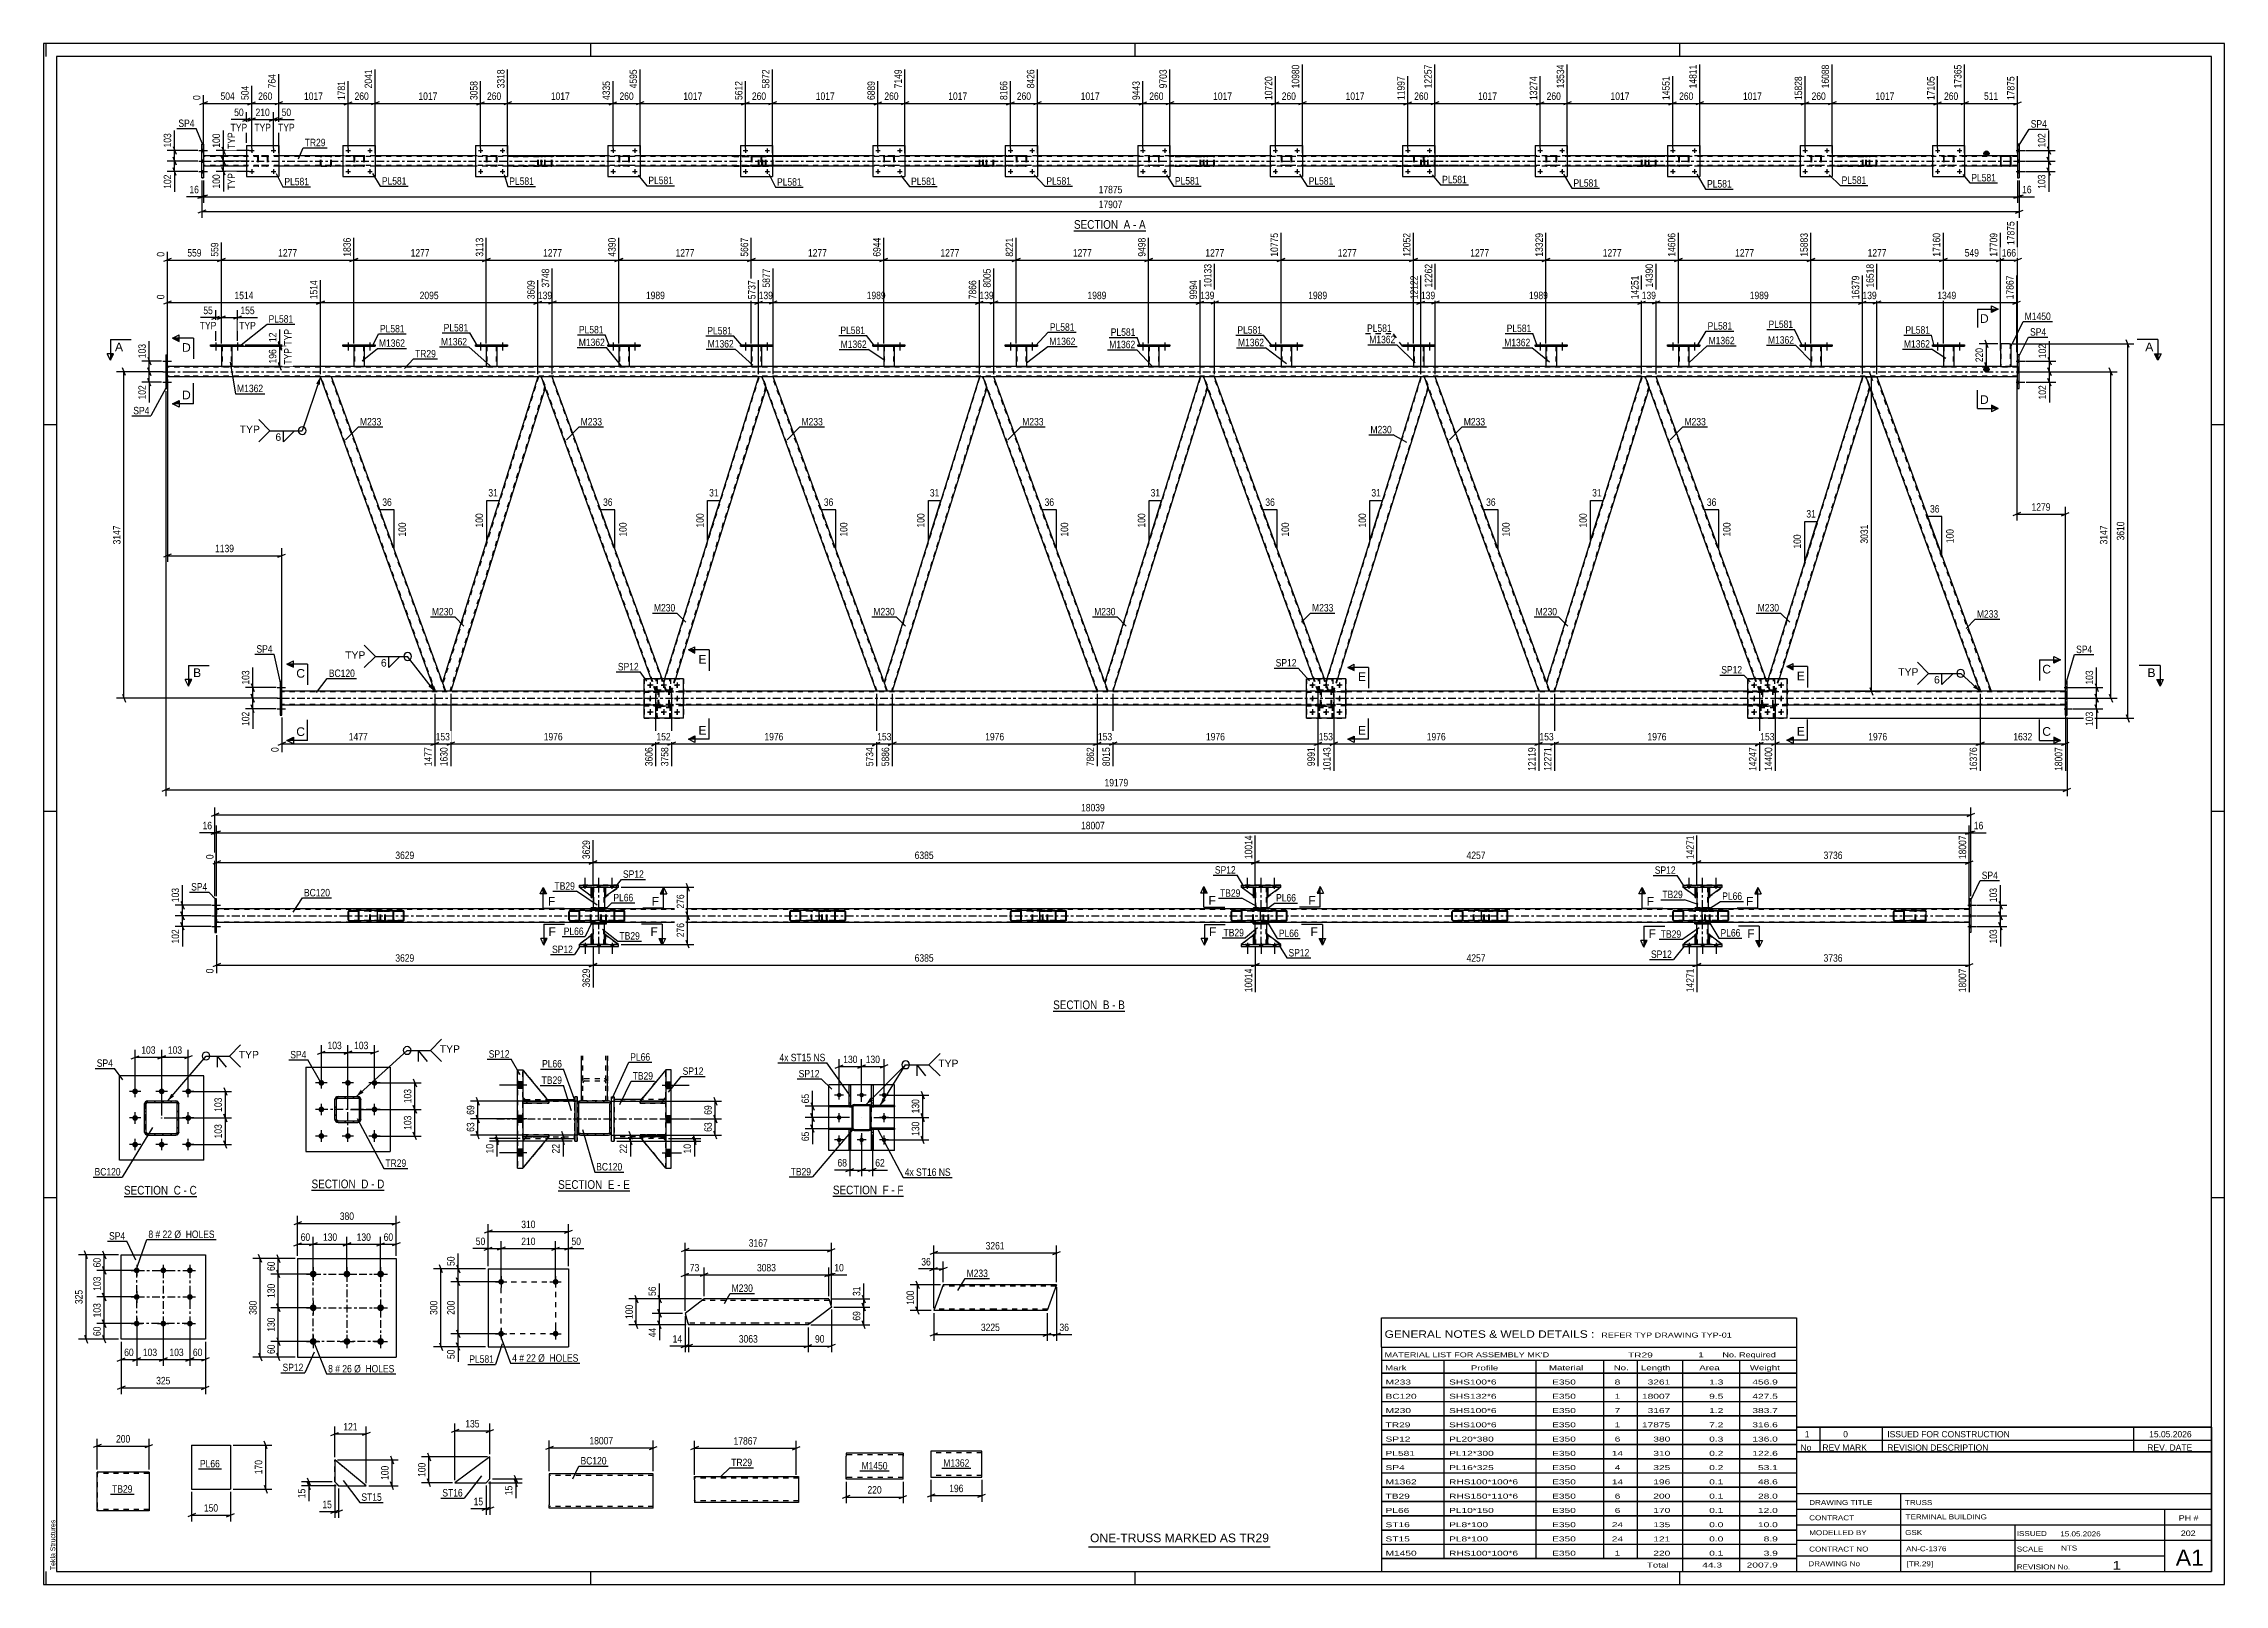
# Paper-space layout 'Layout1' of a CAD drawing. Header units: millimetres. Extents: x 0 to 841, y 0 to 594.
# The model-space entities are those that its viewports show. They can reach past a viewport. Long polylines and large blocks are cut down to what shows.
import ezdxf

# ---------------------------------------------------------------- set-up
doc = ezdxf.new("R2010")
doc.units = ezdxf.units.MM
doc.linetypes.add('DXK_LINE_DOT2', pattern=[3.9198, 1.9599, -1.9599])
doc.linetypes.add('DXK_LINE_DOT3', pattern=[5.9187, 2.979, -0.9799, 0.9799, -0.9799])
doc.layers.add('Viewport layer', color=7, linetype='Continuous', plot=False)
doc.styles.add('Arial', font='ARIAL.TTF', dxfattribs={"height": 0.2})
doc.styles.add('Arial Narrow', font='ARIALN.TTF', dxfattribs={"height": 0.2})

# ---------------------------------------------------------------- blocks, each defined once
blk = doc.blocks.new('Unknown-405118308-32323')
at = {"color": 7, "linetype": 'Continuous'}
for p, q in [((676, 51.05), (676, 5)), ((676, 51.05), (836, 51.05)), ((836, 51), (836, 5)), ((676, 35), (836, 35)), ((716.14, 35), (716.14, 5)), ((676, 29), (836, 29)), ((818, 5.05), (818, 29.05)), ((676, 23), (836, 23)), ((676, 17), (836, 17)), ((760.14, 23), (760.14, 5)), ((676, 11), (818, 11)), ((676, 5), (836, 5))]:
    blk.add_line(p, q, dxfattribs=at)
at = {"color": 7, "style": 'Arial Narrow'}
for s, height, width, p in [('CONTRACT', 1.909, 1.425378, (680.88, 24.71)), ('DRAWING TITLE', 1.9089, 1.425378, (680.88, 30.61)), ('TRUSS', 1.909, 1.425378, (717.81, 30.59)), ('TERMINAL BUILDING', 1.9089, 1.425378, (718.06, 25.07)), ('MODELLED BY', 1.9089, 1.425378, (680.88, 18.98)), ('GSK', 1.909, 1.425378, (717.88, 19.04)), ('ISSUED', 1.909, 1.425378, (760.94, 18.64)), ('15.05.2026', 1.909, 1.425378, (777.69, 18.52)), ('DRAWING No', 1.909, 1.425378, (680.56, 7)), ('CONTRACT NO', 1.9089, 1.425378, (680.88, 12.66)), ('AN-C-1376', 1.909, 1.425378, (718.23, 12.78)), ('[TR.29]', 1.909, 1.425378, (718.46, 6.99)), ('SCALE', 1.909, 1.425378, (760.94, 12.65)), ('1', 3.34, 1.5, (797.91, 5.68)), ('A1', 6.204, 1.25, (822.24, 7.2)), ('REVISION No.', 1.9089, 1.425378, (760.94, 5.77))]:
    blk.add_text(s, height=height, dxfattribs=dict(at, width=width)).set_placement(p)
at = {"color": 7, "linetype": 'Continuous', "style": 'Arial Narrow'}
for s, height, width, p in [('PH #', 2.1, 1.42538, (823.4, 24.55)), ('202', 2.1, 1.42538, (824.19, 18.65)), ('NTS', 1.909, 1.425378, (778, 13.05))]:
    blk.add_text(s, height=height, dxfattribs=dict(at, width=width)).set_placement(p)
blk = doc.blocks.new('Unknown-405118308-1133')
at = {"color": 5, "linetype": 'Continuous'}
for p, q in [((841, 594), (0, 594)), ((0, 594), (0, 0)), ((1, 589), (1, 594)), ((836, 589), (5, 589)), ((5, 589), (5, 5)), ((211, 589), (211, 594)), ((421, 589), (421, 594)), ((631, 589), (631, 594)), ((836, 5), (836, 589)), ((841, 0), (841, 594)), ((5, 447), (0, 447)), ((841, 447), (836, 447)), ((5, 298), (0, 298)), ((841, 298), (836, 298)), ((5, 149), (0, 149)), ((841, 149), (836, 149)), ((0, 0), (841, 0)), ((1, 0), (1, 5)), ((5, 5), (836, 5)), ((211, 0), (211, 5)), ((421, 0), (421, 5)), ((631, 0), (631, 5))]:
    blk.add_line(p, q, dxfattribs=at)
at = {"color": 174, "linetype": 'Continuous', "style": 'Arial'}
blk.add_text('Tekla Structures', height=1.9102, rotation=90, dxfattribs=at).set_placement((4.5, 5.5))
blk = doc.blocks.new('Unknown-405118308-32324')
at = {"color": 7, "linetype": 'Continuous'}
for p, q in [((516, 102.75), (676, 102.75)), ((516, 91.5), (516, 102.75)), ((676, 102.75), (676, 91.5)), ((516, 91.5), (676, 91.5)), ((516, 91.5), (516, 86.5)), ((516, 86.5), (676, 86.5)), ((516, 86.5), (516, 81.5)), ((540, 86.5), (540, 81.5)), ((575.5, 86.5), (575.5, 81.5)), ((601.5, 86.5), (601.5, 81.5)), ((614.5, 86.5), (614.5, 81.5)), ((632, 86.5), (632, 81.5)), ((654, 86.5), (654, 81.5)), ((676, 91.5), (676, 86.5)), ((676, 86.5), (676, 81.5)), ((516, 81.5), (676, 81.5)), ((516, 81.45), (516, 76.05)), ((516, 81.45), (676, 81.45)), ((516, 76.05), (676, 76.05)), ((516, 75.95), (516, 70.55)), ((516, 75.95), (676, 75.95)), ((540, 81.5), (540, 76)), ((540, 76), (540, 70.5)), ((575.5, 81.5), (575.5, 76)), ((575.5, 76), (575.5, 70.5)), ((601.5, 81.5), (601.5, 76)), ((601.5, 76), (601.5, 70.5)), ((614.5, 81.5), (614.5, 76)), ((614.5, 76), (614.5, 70.5)), ((632, 81.5), (632, 76)), ((632, 76), (632, 70.5)), ((654, 81.5), (654, 76)), ((654, 76), (654, 70.5)), ((676, 81.45), (676, 76.05)), ((676, 75.95), (676, 70.55)), ((516, 70.55), (676, 70.55)), ((516, 70.45), (516, 65.05)), ((516, 70.45), (676, 70.45)), ((540, 70.5), (540, 65)), ((575.5, 70.5), (575.5, 65)), ((601.5, 70.5), (601.5, 65)), ((614.5, 70.5), (614.5, 65)), ((632, 70.5), (632, 65)), ((654, 70.5), (654, 65)), ((676, 70.45), (676, 65.05)), ((516, 65.05), (676, 65.05)), ((516, 64.95), (516, 59.55)), ((516, 64.95), (676, 64.95)), ((516, 59.55), (676, 59.55)), ((516, 59.45), (516, 54.05)), ((516, 59.45), (676, 59.45)), ((540, 65), (540, 59.5)), ((540, 59.5), (540, 54)), ((575.5, 65), (575.5, 59.5)), ((575.5, 59.5), (575.5, 54)), ((601.5, 65), (601.5, 59.5)), ((601.5, 59.5), (601.5, 54)), ((614.5, 65), (614.5, 59.5)), ((614.5, 59.5), (614.5, 54)), ((632, 65), (632, 59.5)), ((632, 59.5), (632, 54)), ((654, 65), (654, 59.5)), ((654, 59.5), (654, 54)), ((676, 64.95), (676, 59.55)), ((676, 59.45), (676, 54.05)), ((516, 54.05), (676, 54.05)), ((516, 53.95), (516, 48.55)), ((516, 53.95), (676, 53.95)), ((540, 54), (540, 48.5)), ((575.5, 54), (575.5, 48.5)), ((601.5, 54), (601.5, 48.5)), ((614.5, 54), (614.5, 48.5)), ((632, 54), (632, 48.5)), ((654, 54), (654, 48.5)), ((676, 53.95), (676, 48.55)), ((516, 48.55), (676, 48.55)), ((516, 48.45), (516, 43.05)), ((516, 48.45), (676, 48.45)), ((516, 43.05), (676, 43.05)), ((516, 42.95), (516, 37.55)), ((516, 42.95), (676, 42.95)), ((540, 48.5), (540, 43)), ((540, 43), (540, 37.5)), ((575.5, 48.5), (575.5, 43)), ((575.5, 43), (575.5, 37.5)), ((601.5, 48.5), (601.5, 43)), ((601.5, 43), (601.5, 37.5)), ((614.5, 48.5), (614.5, 43)), ((614.5, 43), (614.5, 37.5)), ((632, 48.5), (632, 43)), ((632, 43), (632, 37.5)), ((654, 48.5), (654, 43)), ((654, 43), (654, 37.5)), ((676, 48.45), (676, 43.05)), ((676, 42.95), (676, 37.55)), ((516, 37.55), (676, 37.55)), ((516, 37.45), (516, 32.05)), ((516, 37.45), (676, 37.45)), ((540, 37.5), (540, 32)), ((575.5, 37.5), (575.5, 32)), ((601.5, 37.5), (601.5, 32)), ((614.5, 37.5), (614.5, 32)), ((632, 37.5), (632, 32)), ((654, 37.5), (654, 32)), ((676, 37.45), (676, 32.05)), ((516, 32.05), (676, 32.05)), ((516, 31.95), (516, 26.55)), ((516, 31.95), (676, 31.95)), ((516, 26.55), (676, 26.55)), ((516, 26.45), (516, 21.05)), ((516, 26.45), (676, 26.45)), ((540, 32), (540, 26.5)), ((540, 26.5), (540, 21)), ((575.5, 32), (575.5, 26.5)), ((575.5, 26.5), (575.5, 21)), ((601.5, 32), (601.5, 26.5)), ((601.5, 26.5), (601.5, 21)), ((614.5, 32), (614.5, 26.5)), ((614.5, 26.5), (614.5, 21)), ((632, 32), (632, 26.5)), ((632, 26.5), (632, 21)), ((654, 32), (654, 26.5)), ((654, 26.5), (654, 21)), ((676, 31.95), (676, 26.55)), ((676, 26.45), (676, 21.05)), ((516, 21.05), (676, 21.05)), ((516, 20.95), (516, 15.55)), ((516, 20.95), (676, 20.95)), ((540, 21), (540, 15.5)), ((575.5, 21), (575.5, 15.5)), ((601.5, 21), (601.5, 15.5)), ((614.5, 21), (614.5, 15.5)), ((632, 21), (632, 15.5)), ((654, 21), (654, 15.5)), ((676, 20.95), (676, 15.55)), ((516, 15.55), (676, 15.55)), ((516, 15.45), (516, 10.05)), ((516, 15.45), (676, 15.45)), ((516, 10.05), (676, 10.05)), ((516, 10), (676, 10)), ((516, 10), (516, 5)), ((540, 15.5), (540, 10)), ((575.5, 15.5), (575.5, 10)), ((601.5, 15.5), (601.5, 10)), ((614.5, 15.5), (614.5, 10)), ((632, 15.5), (632, 10)), ((632, 10), (632, 5)), ((654, 15.5), (654, 10)), ((654, 10), (654, 5)), ((676, 15.45), (676, 10.05)), ((676, 10), (676, 5)), ((516, 5), (676, 5))]:
    blk.add_line(p, q, dxfattribs=at)
at = {"color": 7, "style": 'Arial Narrow'}
for s, height, width, p in [('GENERAL NOTES & WELD DETAILS :', 2.8633, 1.4, (517.15, 95.06)), ('REFER TYP DRAWING TYP-01', 1.9089, 1.6, (600.7, 95.16)), ("MATERIAL LIST FOR ASSEMBLY MK'D", 1.9089, 1.6, (517.15, 87.56)), ('Mark', 1.909, 1.7, (517.34, 82.5)), ('Profile', 1.909, 1.7, (550.41, 82.5)), ('Material', 1.909, 1.7, (580.54, 82.56)), ('No.', 1.909, 1.7, (605.5, 82.56)), ('TR29', 1.909, 1.794707, (611, 87.47)), ('Length', 1.909, 1.7, (616, 82.56)), ('1', 1.91, 1.794707, (638.08, 87.56)), ('Area', 1.909, 1.7, (638.5, 82.56)), ('No. Required', 1.9089, 1.6, (647.41, 87.56)), ('Weight', 1.909, 1.7, (658, 82.56))]:
    blk.add_text(s, height=height, dxfattribs=dict(at, width=width)).set_placement(p)
at = {"color": 7, "linetype": 'Continuous', "style": 'Arial Narrow'}
for s, height, width, p in [('M233', 1.909, 1.794707, (517.5, 77.06)), ('SHS100*6', 1.909, 1.794707, (542, 77.06)), ('E350', 1.909, 1.794707, (581.74, 77.06)), ('8', 1.91, 1.794707, (605.86, 77.06)), ('3261', 1.909, 1.794707, (618.58, 77.06)), ('1.3', 1.909, 1.794707, (642.32, 77.06)), ('456.9', 1.909, 1.794707, (658.96, 77.06)), ('BC120', 1.909, 1.794707, (517.5, 71.56)), ('M230', 1.909, 1.794707, (517.5, 66.06)), ('SHS132*6', 1.909, 1.794707, (542, 71.56)), ('SHS100*6', 1.909, 1.794707, (542, 66.06)), ('E350', 1.909, 1.794707, (581.74, 71.56)), ('E350', 1.909, 1.794707, (581.74, 66.06)), ('7', 1.91, 1.794707, (605.86, 66.06)), ('1', 1.91, 1.794707, (605.86, 71.56)), ('18007', 1.909, 1.794707, (616.4, 71.56)), ('3167', 1.909, 1.794707, (618.58, 66.06)), ('9.5', 1.909, 1.794707, (642.32, 71.56)), ('1.2', 1.909, 1.794707, (642.32, 66.06)), ('427.5', 1.909, 1.794707, (658.96, 71.56)), ('383.7', 1.909, 1.794707, (658.96, 66.06)), ('TR29', 1.909, 1.794707, (517.5, 60.56)), ('SHS100*6', 1.909, 1.794707, (542, 60.56)), ('E350', 1.909, 1.794707, (581.74, 60.56)), ('1', 1.91, 1.794707, (605.86, 60.56)), ('17875', 1.909, 1.794707, (616.4, 60.56)), ('7.2', 1.909, 1.794707, (642.32, 60.56)), ('316.6', 1.909, 1.794707, (658.96, 60.56)), ('SP12', 1.909, 1.794707, (517.5, 55.06)), ('PL581', 1.909, 1.794707, (517.5, 49.56)), ('PL20*380', 1.909, 1.794707, (542, 55.06)), ('PL12*300', 1.909, 1.794707, (542, 49.56)), ('E350', 1.909, 1.794707, (581.74, 55.06)), ('E350', 1.909, 1.794707, (581.74, 49.56)), ('14', 1.909, 1.794707, (604.76, 49.56)), ('6', 1.91, 1.794707, (605.86, 55.06)), ('380', 1.909, 1.794707, (620.77, 55.06)), ('310', 1.909, 1.794707, (620.77, 49.56)), ('0.3', 1.909, 1.794707, (642.32, 55.06)), ('0.2', 1.909, 1.794707, (642.32, 49.56)), ('136.0', 1.909, 1.794707, (658.96, 55.06)), ('122.6', 1.909, 1.794707, (658.96, 49.56)), ('SP4', 1.909, 1.794707, (517.5, 44.06)), ('PL16*325', 1.909, 1.794707, (542, 44.06)), ('E350', 1.909, 1.794707, (581.74, 44.06)), ('4', 1.91, 1.794707, (605.86, 44.06)), ('325', 1.909, 1.794707, (620.77, 44.06)), ('0.2', 1.909, 1.794707, (642.32, 44.06)), ('53.1', 1.909, 1.794707, (661.14, 44.06)), ('TB29', 1.909, 1.794707, (517.5, 33.06)), ('M1362', 1.909, 1.794707, (517.5, 38.56)), ('RHS100*100*6', 1.9089, 1.794707, (542, 38.56)), ('RHS150*110*6', 1.9089, 1.794707, (542, 33.06)), ('E350', 1.909, 1.794707, (581.74, 38.56)), ('E350', 1.909, 1.794707, (581.74, 33.06)), ('14', 1.909, 1.794707, (604.76, 38.56)), ('6', 1.91, 1.794707, (605.86, 33.06)), ('200', 1.909, 1.794707, (620.77, 33.06)), ('196', 1.909, 1.794707, (620.77, 38.56)), ('0.1', 1.909, 1.794707, (642.32, 38.56)), ('0.1', 1.909, 1.794707, (642.32, 33.06)), ('48.6', 1.909, 1.794707, (661.14, 38.56)), ('28.0', 1.909, 1.794707, (661.14, 33.06)), ('PL66', 1.909, 1.794707, (517.5, 27.56)), ('PL10*150', 1.909, 1.794707, (542, 27.56)), ('E350', 1.909, 1.794707, (581.74, 27.56)), ('6', 1.91, 1.794707, (605.86, 27.56)), ('170', 1.909, 1.794707, (620.77, 27.56)), ('0.1', 1.909, 1.794707, (642.32, 27.56)), ('12.0', 1.909, 1.794707, (661.14, 27.56)), ('ST16', 1.909, 1.794707, (517.5, 22.06)), ('ST15', 1.909, 1.794707, (517.5, 16.56)), ('PL8*100', 1.909, 1.794707, (542, 22.06)), ('PL8*100', 1.909, 1.794707, (542, 16.56)), ('E350', 1.909, 1.794707, (581.74, 22.06)), ('E350', 1.909, 1.794707, (581.74, 16.56)), ('24', 1.909, 1.794707, (604.76, 22.06)), ('24', 1.909, 1.794707, (604.76, 16.56)), ('135', 1.909, 1.794707, (620.77, 22.06)), ('121', 1.909, 1.794707, (620.77, 16.56)), ('0.0', 1.909, 1.794707, (642.32, 22.06)), ('0.0', 1.909, 1.794707, (642.32, 16.56)), ('10.0', 1.909, 1.794707, (661.14, 22.06)), ('8.9', 1.909, 1.794707, (663.33, 16.56)), ('M1450', 1.909, 1.794707, (517.5, 11.06)), ('RHS100*100*6', 1.9089, 1.794707, (542, 11.06)), ('E350', 1.909, 1.794707, (581.74, 11.06)), ('1', 1.91, 1.794707, (605.86, 11.06)), ('Total', 1.909, 1.7, (618.33, 6.5)), ('220', 1.909, 1.794707, (620.77, 11.06)), ('44.3', 1.909, 1.794707, (639.64, 6.5)), ('0.1', 1.909, 1.794707, (642.32, 11.06)), ('2007.9', 1.909, 1.794707, (656.77, 6.5)), ('3.9', 1.909, 1.794707, (663.33, 11.06))]:
    blk.add_text(s, height=height, dxfattribs=dict(at, width=width)).set_placement(p)
blk = doc.blocks.new('Unknown-405118308-32325')
at = {"color": 7, "linetype": 'Continuous'}
blk.add_line((403, 14.5), (473, 14.5), dxfattribs=at)
at = {"color": 7, "style": 'Arial'}
blk.add_text('ONE-TRUSS MARKED AS TR29', height=3.3428, dxfattribs=at).set_placement((403.54, 16.25))
blk = doc.blocks.new('Unknown-405118308-32326')
at = {"color": 7, "linetype": 'Continuous'}
for p, q in [((676, 60.55), (836, 60.55)), ((836, 60.55), (676, 60.55)), ((676, 60.55), (676, 55.55)), ((685, 60.55), (685, 55.55)), ((709, 60.55), (709, 55.55)), ((806, 60.55), (806, 55.55)), ((836, 60.55), (836, 55.55)), ((676, 55.55), (836, 55.55)), ((676, 55.55), (676, 51.05)), ((676, 55.55), (836, 55.55)), ((836, 51.05), (676, 51.05)), ((685, 55.55), (685, 51.05)), ((709, 55.55), (709, 51.05)), ((806, 55.55), (806, 51.05)), ((836, 55.55), (836, 51.05))]:
    blk.add_line(p, q, dxfattribs=at)
at = {"color": 7, "linetype": 'Continuous', "style": 'Arial Narrow'}
for s, height, width, p in [('1', 2.39, 1.196471, (679.16, 56.7)), ('0', 2.39, 1.196471, (694, 56.7)), ('ISSUED FOR CONSTRUCTION', 2.3861, 1.196471, (711, 56.7)), ('15.05.2026', 2.386, 1.196471, (812, 56.7)), ('No', 2.386, 1.2, (677.54, 51.55)), ('REV MARK', 2.386, 1.2, (686, 51.55)), ('REVISION DESCRIPTION', 2.3861, 1.2, (711, 51.55)), ('REV. DATE', 2.386, 1.2, (811.28, 51.55))]:
    blk.add_text(s, height=height, dxfattribs=dict(at, width=width)).set_placement(p)
blk = doc.blocks.new('Unknown-405118308-11 - 4145')
at = {"color": 6, "linetype": 'Continuous'}
blk.add_line((397.35, 521.87), (425, 521.87), dxfattribs=at)
at = {"color": 0, "linetype": 'Continuous'}
blk.add_wipeout([(415.46, 522.62), (415.46, 526.12), (397.35, 526.12), (397.35, 522.62)], dxfattribs=at)
blk.add_wipeout([(419.06, 522.62), (419.06, 526.12), (416.51, 526.12), (416.51, 522.62)], dxfattribs=at)
at = {"color": 7, "linetype": 'Continuous', "style": 'Arial Narrow'}
blk.add_text('SECTION ', height=3.34, dxfattribs=at).set_placement((397.35, 522.62))
at = {"color": 0, "linetype": 'Continuous'}
blk.add_wipeout([(421.39, 522.62), (421.39, 526.12), (420.11, 526.12), (420.11, 522.62)], dxfattribs=at)
blk.add_wipeout([(425, 522.62), (425, 526.12), (422.44, 526.12), (422.44, 522.62)], dxfattribs=at)
at = {"color": 7, "linetype": 'Continuous', "style": 'Arial Narrow'}
for s, p in [('A', (416.51, 522.62)), ('-', (420.11, 522.62)), ('A', (422.44, 522.62))]:
    blk.add_text(s, height=3.34, dxfattribs=at).set_placement(p)
blk = doc.blocks.new('Unknown-405118308-12 - 2419')
at = {"color": 6, "linetype": 'Continuous'}
blk.add_line((389.32, 221.02), (416.96, 221.02), dxfattribs=at)
at = {"color": 0, "linetype": 'Continuous'}
blk.add_wipeout([(407.43, 221.77), (407.43, 225.27), (389.32, 225.27), (389.32, 221.77)], dxfattribs=at)
blk.add_wipeout([(411.03, 221.77), (411.03, 225.27), (408.48, 225.27), (408.48, 221.77)], dxfattribs=at)
at = {"color": 7, "linetype": 'Continuous', "style": 'Arial Narrow'}
blk.add_text('SECTION ', height=3.34, dxfattribs=at).set_placement((389.32, 221.77))
at = {"color": 0, "linetype": 'Continuous'}
blk.add_wipeout([(413.36, 221.77), (413.36, 225.27), (412.08, 225.27), (412.08, 221.77)], dxfattribs=at)
blk.add_wipeout([(416.96, 221.77), (416.96, 225.27), (414.41, 225.27), (414.41, 221.77)], dxfattribs=at)
at = {"color": 7, "linetype": 'Continuous', "style": 'Arial Narrow'}
for s, p in [('B', (408.48, 221.77)), ('-', (412.08, 221.77)), ('B', (414.41, 221.77))]:
    blk.add_text(s, height=3.34, dxfattribs=at).set_placement(p)
blk = doc.blocks.new('Unknown-405118308-13 - 1834')
at = {"color": 6, "linetype": 'Continuous'}
blk.add_line((31, 149.54), (59.07, 149.54), dxfattribs=at)
at = {"color": 0, "linetype": 'Continuous'}
blk.add_wipeout([(49.11, 150.29), (49.11, 153.79), (31, 153.79), (31, 150.29)], dxfattribs=at)
blk.add_wipeout([(52.92, 150.29), (52.92, 153.79), (50.16, 153.79), (50.16, 150.29)], dxfattribs=at)
at = {"color": 7, "linetype": 'Continuous', "style": 'Arial Narrow'}
blk.add_text('SECTION ', height=3.34, dxfattribs=at).set_placement((31, 150.29))
at = {"color": 0, "linetype": 'Continuous'}
blk.add_wipeout([(55.25, 150.29), (55.25, 153.79), (53.97, 153.79), (53.97, 150.29)], dxfattribs=at)
blk.add_wipeout([(59.07, 150.29), (59.07, 153.79), (56.3, 153.79), (56.3, 150.29)], dxfattribs=at)
at = {"color": 7, "linetype": 'Continuous', "style": 'Arial Narrow'}
for s, p in [('C', (50.16, 150.29)), ('-', (53.97, 150.29)), ('C', (56.3, 150.29))]:
    blk.add_text(s, height=3.34, dxfattribs=at).set_placement(p)
blk = doc.blocks.new('Unknown-405118308-14 - 1659')
at = {"color": 6, "linetype": 'Continuous'}
blk.add_line((103.32, 151.97), (131.39, 151.97), dxfattribs=at)
at = {"color": 0, "linetype": 'Continuous'}
blk.add_wipeout([(121.43, 152.72), (121.43, 156.22), (103.32, 156.22), (103.32, 152.72)], dxfattribs=at)
blk.add_wipeout([(125.25, 152.72), (125.25, 156.22), (122.48, 156.22), (122.48, 152.72)], dxfattribs=at)
at = {"color": 7, "linetype": 'Continuous', "style": 'Arial Narrow'}
blk.add_text('SECTION ', height=3.34, dxfattribs=at).set_placement((103.32, 152.72))
at = {"color": 0, "linetype": 'Continuous'}
blk.add_wipeout([(127.57, 152.72), (127.57, 156.22), (126.3, 156.22), (126.3, 152.72)], dxfattribs=at)
blk.add_wipeout([(131.39, 152.72), (131.39, 156.22), (128.62, 156.22), (128.62, 152.72)], dxfattribs=at)
at = {"color": 7, "linetype": 'Continuous', "style": 'Arial Narrow'}
for s, p in [('D', (122.48, 152.72)), ('-', (126.3, 152.72)), ('D', (128.62, 152.72))]:
    blk.add_text(s, height=3.34, dxfattribs=at).set_placement(p)
blk = doc.blocks.new('Unknown-405118308-15 - 1370')
at = {"color": 6, "linetype": 'Continuous'}
blk.add_line((198.42, 151.73), (226.06, 151.73), dxfattribs=at)
at = {"color": 0, "linetype": 'Continuous'}
blk.add_wipeout([(216.52, 152.48), (216.52, 155.98), (198.42, 155.98), (198.42, 152.48)], dxfattribs=at)
blk.add_wipeout([(220.13, 152.48), (220.13, 155.98), (217.57, 155.98), (217.57, 152.48)], dxfattribs=at)
at = {"color": 7, "linetype": 'Continuous', "style": 'Arial Narrow'}
blk.add_text('SECTION ', height=3.34, dxfattribs=at).set_placement((198.42, 152.48))
at = {"color": 0, "linetype": 'Continuous'}
blk.add_wipeout([(222.46, 152.48), (222.46, 155.98), (221.18, 155.98), (221.18, 152.48)], dxfattribs=at)
blk.add_wipeout([(226.06, 152.48), (226.06, 155.98), (223.51, 155.98), (223.51, 152.48)], dxfattribs=at)
at = {"color": 7, "linetype": 'Continuous', "style": 'Arial Narrow'}
for s, p in [('E', (217.57, 152.48)), ('-', (221.18, 152.48)), ('E', (223.51, 152.48))]:
    blk.add_text(s, height=3.34, dxfattribs=at).set_placement(p)
blk = doc.blocks.new('Unknown-405118308-17 - 2023')
at = {"color": 6, "linetype": 'Continuous'}
blk.add_line((304.38, 149.64), (331.59, 149.64), dxfattribs=at)
at = {"color": 0, "linetype": 'Continuous'}
blk.add_wipeout([(322.49, 150.39), (322.49, 153.89), (304.38, 153.89), (304.38, 150.39)], dxfattribs=at)
blk.add_wipeout([(325.88, 150.39), (325.88, 153.89), (323.54, 153.89), (323.54, 150.39)], dxfattribs=at)
at = {"color": 7, "linetype": 'Continuous', "style": 'Arial Narrow'}
blk.add_text('SECTION ', height=3.34, dxfattribs=at).set_placement((304.38, 150.39))
at = {"color": 0, "linetype": 'Continuous'}
blk.add_wipeout([(328.2, 150.39), (328.2, 153.89), (326.93, 153.89), (326.93, 150.39)], dxfattribs=at)
blk.add_wipeout([(331.59, 150.39), (331.59, 153.89), (329.25, 153.89), (329.25, 150.39)], dxfattribs=at)
at = {"color": 7, "linetype": 'Continuous', "style": 'Arial Narrow'}
for s, p in [('F', (323.54, 150.39)), ('-', (326.93, 150.39)), ('F', (329.25, 150.39))]:
    blk.add_text(s, height=3.34, dxfattribs=at).set_placement(p)
blk = doc.blocks.new('Part-405118308-22954 - 22953')
at = {"color": 2, "linetype": 'Continuous'}
for p, q in [((254.71, 110.06), (253.13, 108.86)), ((274.71, 110.06), (254.71, 110.06)), ((302.82, 110.06), (274.81, 110.06)), ((302.82, 110.06), (303.8, 106.91)), ((253.13, 108.86), (247.36, 104.46)), ((247.36, 104.46), (248.36, 101.26)), ((248.71, 100.15), (248.36, 101.26)), ((303.8, 106.91), (294.81, 100.06)), ((248.74, 100.06), (248.71, 100.15)), ((274.71, 100.06), (248.74, 100.06)), ((294.81, 100.06), (274.81, 100.06))]:
    blk.add_line(p, q, dxfattribs=at)
at = {"color": 7, "linetype": 'DXK_LINE_DOT2'}
for p, q in [((254.71, 110.06), (253.74, 109.32)), ((274.71, 109.46), (253.92, 109.46)), ((303.01, 109.46), (274.81, 109.46)), ((248.36, 101.26), (248.63, 100.41)), ((274.71, 100.66), (248.55, 100.66)), ((295.6, 100.66), (274.81, 100.66))]:
    blk.add_line(p, q, dxfattribs=at)
blk = doc.blocks.new('Part-405118308-4586 - 4580')
at = {"color": 2, "linetype": 'Continuous'}
for p, q in [((112.28, 48.01), (112.28, 39.51)), ((124.37, 38.01), (112.28, 48.01)), ((112.28, 48.01), (112.28, 48.01)), ((112.28, 39.51), (113.78, 38.01)), ((112.28, 39.51), (112.28, 39.51)), ((113.78, 38.01), (124.37, 38.01))]:
    blk.add_line(p, q, dxfattribs=at)
at = {"color": 7, "linetype": 'DXK_LINE_DOT2'}
for p, q in [((112.28, 39.51), (112.28, 48.01)), ((124.37, 38.01), (112.28, 48.01)), ((112.28, 39.51), (113.78, 38.01))]:
    blk.add_line(p, q, dxfattribs=at)
blk = doc.blocks.new('Part-405118308-4155 - 4145')
at = {"linetype": 'Continuous'}
blk.add_hatch(color=2, dxfattribs=at).paths.add_polyline_path([(749.25, 550.74), (748.45, 552.14), (750.05, 552.14)])
at = {"color": 2, "linetype": 'Continuous'}
for p, q in [((70.17, 550.74), (61.65, 550.74)), ((70.17, 546.74), (61.65, 546.74)), ((78.27, 550.74), (70.27, 550.74)), ((78.27, 546.74), (70.27, 546.74)), ((98.67, 550.74), (90.67, 550.74)), ((98.67, 546.74), (90.67, 546.74)), ((115.45, 550.74), (98.77, 550.74)), ((115.45, 546.74), (98.77, 546.74)), ((166.53, 550.74), (127.85, 550.74)), ((166.53, 546.74), (127.85, 546.74)), ((217.61, 550.74), (178.93, 550.74)), ((217.61, 546.74), (178.93, 546.74)), ((268.69, 550.74), (230.01, 550.74)), ((268.69, 546.74), (230.01, 546.74)), ((319.77, 550.74), (281.09, 550.74)), ((319.77, 546.74), (281.09, 546.74)), ((370.86, 550.74), (332.17, 550.74)), ((370.86, 546.74), (332.17, 546.74)), ((421.94, 550.74), (383.26, 550.74)), ((421.94, 546.74), (383.26, 546.74)), ((473.02, 550.74), (434.34, 550.74)), ((473.02, 546.74), (434.34, 546.74)), ((524.1, 550.74), (485.42, 550.74)), ((524.1, 546.74), (485.42, 546.74)), ((575.18, 550.74), (536.5, 550.74)), ((575.18, 546.74), (536.5, 546.74)), ((626.26, 550.74), (587.58, 550.74)), ((626.26, 546.74), (587.58, 546.74)), ((677.34, 550.74), (638.66, 550.74)), ((677.34, 546.74), (638.66, 546.74)), ((728.42, 550.74), (689.74, 550.74)), ((728.42, 546.74), (689.74, 546.74)), ((755.07, 550.74), (740.82, 550.74)), ((761.25, 546.74), (740.82, 546.74)), ((749.25, 550.74), (748.45, 552.14)), ((748.45, 552.14), (750.05, 552.14)), ((750.05, 552.14), (749.25, 550.74)), ((761.25, 550.74), (758.12, 550.74))]:
    blk.add_line(p, q, dxfattribs=at)
at = {"color": 7, "linetype": 'DXK_LINE_DOT2'}
for p, q in [((61.65, 550.74), (61.65, 546.74)), ((70.17, 550.5), (61.65, 550.5)), ((70.17, 546.98), (61.65, 546.98)), ((98.67, 550.5), (70.27, 550.5)), ((98.67, 546.98), (70.27, 546.98)), ((90.67, 550.74), (78.27, 550.74)), ((90.67, 546.74), (78.27, 546.74)), ((761.25, 550.5), (98.77, 550.5)), ((761.25, 546.98), (98.77, 546.98)), ((127.85, 550.74), (115.45, 550.74)), ((127.85, 546.74), (115.45, 546.74)), ((178.93, 550.74), (166.53, 550.74)), ((178.93, 546.74), (166.53, 546.74)), ((230.01, 550.74), (217.61, 550.74)), ((230.01, 546.74), (217.61, 546.74)), ((281.09, 550.74), (268.69, 550.74)), ((281.09, 546.74), (268.69, 546.74)), ((332.17, 550.74), (319.77, 550.74)), ((332.17, 546.74), (319.77, 546.74)), ((383.26, 550.74), (370.86, 550.74)), ((383.26, 546.74), (370.86, 546.74)), ((434.34, 550.74), (421.94, 550.74)), ((434.34, 546.74), (421.94, 546.74)), ((485.42, 550.74), (473.02, 550.74)), ((485.42, 546.74), (473.02, 546.74)), ((536.5, 550.74), (524.1, 550.74)), ((536.5, 546.74), (524.1, 546.74)), ((587.58, 550.74), (575.18, 550.74)), ((587.58, 546.74), (575.18, 546.74)), ((638.66, 550.74), (626.26, 550.74)), ((638.66, 546.74), (626.26, 546.74)), ((689.74, 550.74), (677.34, 550.74)), ((689.74, 546.74), (677.34, 546.74)), ((740.82, 550.74), (728.42, 550.74)), ((740.82, 546.74), (728.42, 546.74)), ((758.12, 550.74), (755.07, 550.74)), ((761.25, 550.74), (761.25, 546.74))]:
    blk.add_line(p, q, dxfattribs=at)
at = {"color": 7, "linetype": 'DXK_LINE_DOT3'}
for p, q in [((61.65, 548.74), (70.17, 548.74)), ((70.27, 548.74), (98.67, 548.74)), ((98.77, 548.74), (761.25, 548.74))]:
    blk.add_line(p, q, dxfattribs=at)
at = {"color": 2, "linetype": 'Continuous'}
blk.add_circle((749.25, 551.64), 1, dxfattribs=at)
blk = doc.blocks.new('Bolt-405118308-24250 - 4145')
at = {"linetype": 'Continuous'}
for points in [[(117.89, 544.74, -1), (117.01, 544.74, -1)], [(126.29, 544.74, -1), (125.41, 544.74, -1)]]:
    blk.add_hatch(color=1, dxfattribs=at).paths.add_polyline_path(points)
at = {"color": 1, "linetype": 'Continuous'}
for p, q in [((116.57, 544.74), (118.33, 544.74)), ((117.45, 545.62), (117.45, 543.86)), ((124.97, 544.74), (126.73, 544.74)), ((125.85, 545.62), (125.85, 543.86))]:
    blk.add_line(p, q, dxfattribs=at)
blk = doc.blocks.new('Part-405118308-4212 - 4145')
at = {"color": 7, "linetype": 'DXK_LINE_DOT2'}
for p, q in [((691.83, 550.74), (701.9, 550.74)), ((691.83, 550.5), (701.9, 550.5)), ((703.99, 546.98), (691.83, 546.98)), ((691.83, 546.74), (701.9, 546.74)), ((703.99, 550.74), (695.02, 550.74)), ((703.99, 550.5), (695.02, 550.5)), ((695.02, 546.98), (703.22, 546.98)), ((703.99, 546.74), (695.02, 546.74)), ((701.43, 550.43), (701.39, 550.26)), ((701.39, 547.22), (701.39, 550.26)), ((701.39, 547.22), (701.43, 547.04)), ((701.43, 550.44), (701.43, 550.43)), ((701.65, 550.26), (701.66, 550.35)), ((701.65, 547.22), (701.65, 550.26)), ((701.66, 547.13), (701.65, 547.22)), ((701.66, 550.35), (701.72, 550.43)), ((701.72, 547.05), (701.66, 547.13)), ((701.9, 550.74), (701.7, 550.7)), ((701.7, 546.78), (701.9, 546.74)), ((701.72, 550.43), (701.8, 550.48)), ((701.8, 547), (701.72, 547.05)), ((701.8, 550.48), (701.9, 550.5)), ((701.9, 546.98), (701.8, 547)), ((701.9, 550.74), (703.99, 550.74)), ((703.99, 550.5), (701.9, 550.5)), ((703.99, 546.74), (701.9, 546.74)), ((702.71, 550.74), (702.71, 550.5)), ((702.71, 546.74), (702.71, 546.98)), ((704.09, 550.7), (703.99, 550.74)), ((703.99, 550.5), (704.04, 550.48)), ((704.04, 547), (703.99, 546.98)), ((703.99, 546.74), (704.09, 546.78)), ((704.04, 550.48), (704.08, 550.43)), ((704.08, 547.05), (704.04, 547)), ((704.08, 550.43), (704.11, 550.35)), ((704.11, 547.13), (704.08, 547.05)), ((704.18, 550.6), (704.09, 550.7)), ((704.09, 546.78), (704.18, 546.88)), ((704.11, 550.35), (704.12, 550.26)), ((704.12, 547.22), (704.11, 547.13)), ((704.12, 547.22), (704.12, 550.26)), ((704.24, 550.44), (704.18, 550.6)), ((704.18, 546.88), (704.24, 547.04)), ((704.26, 550.26), (704.24, 550.44)), ((704.24, 547.04), (704.26, 547.22)), ((704.26, 547.22), (704.26, 550.26))]:
    blk.add_line(p, q, dxfattribs=at)
for centre, start, end in [((701.88, 550.24), 111.19414, 156.15064), ((701.88, 547.24), 203.84945, 248.80594)]:
    blk.add_arc(centre, 0.492, start, end, dxfattribs=at)
blk = doc.blocks.new('Bolt-405118308-4148 - 4145')
at = {"linetype": 'Continuous'}
for points in [[(761.89, 552.4), (761.89, 553.28), (761.25, 553.28), (761.25, 552.4)], [(761.89, 552.4), (761.89, 553.28), (761.25, 553.28), (761.25, 552.4)], [(761.89, 552.4), (761.89, 553.28), (761.25, 553.28), (761.25, 552.4)], [(761.89, 548.3), (761.89, 549.18), (761.25, 549.18), (761.25, 548.3)], [(761.89, 548.3), (761.89, 549.18), (761.25, 549.18), (761.25, 548.3)], [(761.89, 544.2), (761.89, 545.08), (761.25, 545.08), (761.25, 544.2)], [(761.89, 544.2), (761.89, 545.08), (761.25, 545.08), (761.25, 544.2)], [(761.89, 544.2), (761.89, 545.08), (761.25, 545.08), (761.25, 544.2)]]:
    blk.add_hatch(color=1, dxfattribs=at).paths.add_polyline_path(points)
at = {"color": 1, "linetype": 'Continuous'}
for p, q in [((760.73, 552.84), (764.05, 552.84)), ((760.73, 552.84), (764.05, 552.84)), ((760.73, 552.84), (764.05, 552.84)), ((760.73, 548.74), (764.05, 548.74)), ((760.73, 548.74), (764.05, 548.74)), ((761.25, 553.28), (761.89, 553.28)), ((761.25, 553.28), (761.89, 553.28)), ((761.25, 553.28), (761.89, 553.28)), ((761.25, 552.4), (761.89, 552.4)), ((761.25, 552.4), (761.89, 552.4)), ((761.25, 552.4), (761.89, 552.4)), ((761.25, 549.18), (761.89, 549.18)), ((761.25, 549.18), (761.89, 549.18)), ((761.25, 548.3), (761.89, 548.3)), ((761.25, 548.3), (761.89, 548.3)), ((760.73, 544.64), (764.05, 544.64)), ((760.73, 544.64), (764.05, 544.64)), ((760.73, 544.64), (764.05, 544.64)), ((761.25, 545.08), (761.89, 545.08)), ((761.25, 545.08), (761.89, 545.08)), ((761.25, 545.08), (761.89, 545.08)), ((761.25, 544.2), (761.89, 544.2)), ((761.25, 544.2), (761.89, 544.2)), ((761.25, 544.2), (761.89, 544.2))]:
    blk.add_line(p, q, dxfattribs=at)
blk = doc.blocks.new('Part-405118308-4198 - 4145')
at = {"color": 2, "linetype": 'Continuous'}
for p, q in [((761.89, 555.24), (761.25, 555.24)), ((761.25, 555.24), (761.25, 542.24)), ((761.89, 555.24), (761.89, 542.24)), ((761.25, 542.24), (761.89, 542.24))]:
    blk.add_line(p, q, dxfattribs=at)
blk = doc.blocks.new('Part-405118308-24232 - 4145')
at = {"color": 2, "linetype": 'Continuous'}
for p, q in [((370.86, 554.74), (370.86, 542.74)), ((370.86, 554.74), (383.26, 554.74)), ((383.26, 554.74), (383.26, 542.74)), ((370.86, 542.74), (383.26, 542.74))]:
    blk.add_line(p, q, dxfattribs=at)
blk = doc.blocks.new('Part-405118308-4190 - 4145')
at = {"color": 7, "linetype": 'DXK_LINE_DOT2'}
for p, q in [((532.48, 550.44), (532.44, 550.26)), ((532.44, 547.22), (532.44, 550.26)), ((532.44, 547.22), (532.48, 547.04)), ((532.7, 550.26), (532.72, 550.35)), ((532.7, 547.22), (532.7, 550.26)), ((532.72, 547.13), (532.7, 547.22)), ((532.72, 550.35), (532.77, 550.43)), ((532.77, 547.05), (532.72, 547.13)), ((532.95, 550.74), (532.76, 550.7)), ((532.76, 546.78), (532.95, 546.74)), ((532.77, 550.43), (532.86, 550.48)), ((532.86, 547), (532.77, 547.05)), ((532.86, 550.48), (532.95, 550.5)), ((532.95, 546.98), (532.86, 547)), ((532.95, 550.74), (536.19, 550.74)), ((547.94, 550.74), (532.95, 550.74)), ((547.94, 550.5), (532.95, 550.5)), ((547.94, 546.98), (532.95, 546.98)), ((532.95, 546.74), (536.19, 546.74)), ((547.94, 546.74), (532.95, 546.74)), ((536.39, 550.7), (536.19, 550.74)), ((536.19, 550.5), (536.29, 550.48)), ((536.29, 547), (536.19, 546.98)), ((536.19, 546.74), (536.39, 546.78)), ((536.29, 550.48), (536.37, 550.43)), ((536.37, 547.05), (536.29, 547)), ((536.37, 550.43), (536.43, 550.35)), ((536.43, 547.13), (536.37, 547.05)), ((536.43, 550.35), (536.44, 550.26)), ((536.44, 547.22), (536.43, 547.13)), ((536.44, 547.22), (536.44, 550.26)), ((536.66, 550.43), (536.66, 550.44)), ((536.7, 550.26), (536.66, 550.43)), ((536.66, 547.04), (536.7, 547.22)), ((536.7, 547.22), (536.7, 550.26))]:
    blk.add_line(p, q, dxfattribs=at)
for centre, start, end in [((532.93, 550.24), 110.75836, 155.68008), ((532.93, 547.24), 204.32001, 249.24174), ((536.21, 550.24), 24.32001, 69.24174), ((536.21, 547.24), 290.75836, 335.68008)]:
    blk.add_arc(centre, 0.496, start, end, dxfattribs=at)
blk = doc.blocks.new('Bolt-405118308-24248 - 4145')
at = {"linetype": 'Continuous'}
for points in [[(168.97, 544.74, -1), (168.09, 544.74, -1)], [(177.37, 544.74, -1), (176.49, 544.74, -1)]]:
    blk.add_hatch(color=1, dxfattribs=at).paths.add_polyline_path(points)
at = {"color": 1, "linetype": 'Continuous'}
for p, q in [((167.65, 544.74), (169.41, 544.74)), ((168.53, 545.62), (168.53, 543.86)), ((176.05, 544.74), (177.81, 544.74)), ((176.93, 545.62), (176.93, 543.86))]:
    blk.add_line(p, q, dxfattribs=at)
blk = doc.blocks.new('Part-405118308-4214 - 4145')
at = {"color": 7, "linetype": 'DXK_LINE_DOT2'}
for p, q in [((191.94, 550.43), (191.91, 550.26)), ((191.91, 547.22), (191.91, 550.26)), ((191.91, 547.22), (191.95, 547.04)), ((191.95, 550.44), (191.94, 550.43)), ((192.16, 550.26), (192.18, 550.35)), ((192.16, 547.22), (192.16, 550.26)), ((192.18, 547.13), (192.16, 547.22)), ((192.18, 550.35), (192.24, 550.43)), ((192.24, 547.05), (192.18, 547.13)), ((192.42, 550.74), (192.22, 550.7)), ((192.22, 546.78), (192.42, 546.74)), ((192.24, 550.43), (192.32, 550.48)), ((192.32, 547), (192.24, 547.05)), ((192.32, 550.48), (192.42, 550.5)), ((192.42, 546.98), (192.32, 547)), ((192.42, 550.74), (195.65, 550.74)), ((207.41, 550.74), (192.42, 550.74)), ((207.41, 550.5), (192.42, 550.5)), ((207.41, 546.98), (192.42, 546.98)), ((192.42, 546.74), (195.65, 546.74)), ((207.41, 546.74), (192.42, 546.74)), ((195.85, 550.7), (195.65, 550.74)), ((195.65, 550.5), (195.75, 550.48)), ((195.75, 547), (195.65, 546.98)), ((195.65, 546.74), (195.85, 546.78)), ((195.75, 550.48), (195.83, 550.43)), ((195.83, 547.05), (195.75, 547)), ((195.83, 550.43), (195.89, 550.35)), ((195.89, 547.13), (195.83, 547.05)), ((195.89, 550.35), (195.91, 550.26)), ((195.91, 547.22), (195.89, 547.13)), ((195.91, 547.22), (195.91, 550.26)), ((196.13, 550.43), (196.12, 550.44)), ((196.12, 547.04), (196.16, 547.22)), ((196.16, 550.26), (196.13, 550.43)), ((196.16, 547.22), (196.16, 550.26))]:
    blk.add_line(p, q, dxfattribs=at)
for centre, start, end in [((192.4, 550.24), 110.75836, 155.68008), ((192.4, 547.24), 204.32001, 249.24174), ((195.67, 550.24), 24.32001, 69.24174), ((195.67, 547.24), 290.75836, 335.68008)]:
    blk.add_arc(centre, 0.496, start, end, dxfattribs=at)
blk = doc.blocks.new('Bolt-405118308-4150 - 4145')
at = {"linetype": 'Continuous'}
for points in [[(61.65, 552.4), (61.65, 553.28), (61.01, 553.28), (61.01, 552.4)], [(61.65, 552.4), (61.65, 553.28), (61.01, 553.28), (61.01, 552.4)], [(61.65, 552.4), (61.65, 553.28), (61.01, 553.28), (61.01, 552.4)], [(61.65, 548.3), (61.65, 549.18), (61.01, 549.18), (61.01, 548.3)], [(61.65, 548.3), (61.65, 549.18), (61.01, 549.18), (61.01, 548.3)], [(61.65, 544.2), (61.65, 545.08), (61.01, 545.08), (61.01, 544.2)], [(61.65, 544.2), (61.65, 545.08), (61.01, 545.08), (61.01, 544.2)], [(61.65, 544.2), (61.65, 545.08), (61.01, 545.08), (61.01, 544.2)]]:
    blk.add_hatch(color=1, dxfattribs=at).paths.add_polyline_path(points)
at = {"color": 1, "linetype": 'Continuous'}
for p, q in [((59.85, 552.84), (63.17, 552.84)), ((59.85, 552.84), (63.17, 552.84)), ((59.85, 552.84), (63.17, 552.84)), ((59.85, 548.74), (63.17, 548.74)), ((59.85, 548.74), (63.17, 548.74)), ((61.01, 553.28), (61.65, 553.28)), ((61.01, 553.28), (61.65, 553.28)), ((61.01, 553.28), (61.65, 553.28)), ((61.01, 552.4), (61.65, 552.4)), ((61.01, 552.4), (61.65, 552.4)), ((61.01, 552.4), (61.65, 552.4)), ((61.01, 549.18), (61.65, 549.18)), ((61.01, 549.18), (61.65, 549.18)), ((61.01, 548.3), (61.65, 548.3)), ((61.01, 548.3), (61.65, 548.3)), ((59.85, 544.64), (63.17, 544.64)), ((59.85, 544.64), (63.17, 544.64)), ((59.85, 544.64), (63.17, 544.64)), ((61.01, 545.08), (61.65, 545.08)), ((61.01, 545.08), (61.65, 545.08)), ((61.01, 545.08), (61.65, 545.08)), ((61.01, 544.2), (61.65, 544.2)), ((61.01, 544.2), (61.65, 544.2)), ((61.01, 544.2), (61.65, 544.2))]:
    blk.add_line(p, q, dxfattribs=at)
blk = doc.blocks.new('Part-405118308-24229 - 4145')
at = {"color": 7, "linetype": 'DXK_LINE_DOT2'}
for p, q in [((323.97, 550.26), (324.01, 550.44)), ((324.01, 550.44), (323.97, 550.26)), ((323.97, 550.26), (323.97, 547.22)), ((324.01, 547.04), (323.97, 547.22)), ((323.97, 547.22), (324.01, 547.04)), ((324.21, 550.26), (324.23, 550.35)), ((324.21, 550.26), (324.21, 547.22)), ((324.23, 547.13), (324.21, 547.22)), ((324.23, 550.35), (324.29, 550.43)), ((324.29, 547.05), (324.23, 547.13)), ((324.27, 550.7), (324.45, 550.74)), ((324.45, 550.74), (324.27, 550.7)), ((324.45, 546.74), (324.27, 546.78)), ((324.27, 546.78), (324.45, 546.74)), ((324.29, 550.43), (324.36, 550.48)), ((324.36, 547), (324.29, 547.05)), ((324.36, 550.48), (324.45, 550.5)), ((324.45, 546.98), (324.36, 547)), ((327.49, 550.74), (324.45, 550.74)), ((327.49, 550.5), (324.45, 550.5)), ((327.49, 546.98), (324.45, 546.98)), ((327.49, 546.74), (324.45, 546.74)), ((327.49, 550.74), (327.68, 550.7)), ((327.68, 550.7), (327.49, 550.74)), ((327.49, 550.5), (327.59, 550.48)), ((327.59, 547), (327.49, 546.98)), ((327.68, 546.78), (327.49, 546.74)), ((327.49, 546.74), (327.68, 546.78)), ((327.59, 550.48), (327.66, 550.43)), ((327.66, 547.05), (327.59, 547)), ((327.66, 550.43), (327.72, 550.35)), ((327.72, 547.13), (327.66, 547.05)), ((327.72, 550.35), (327.73, 550.26)), ((327.73, 547.22), (327.72, 547.13)), ((327.73, 550.26), (327.73, 547.22)), ((327.94, 550.44), (327.97, 550.26)), ((327.97, 550.26), (327.94, 550.44)), ((327.97, 547.22), (327.94, 547.04)), ((327.94, 547.04), (327.97, 547.22)), ((327.97, 550.26), (327.97, 547.22))]:
    blk.add_line(p, q, dxfattribs=at)
at = {"color": 7, "linetype": 'DXK_LINE_DOT3'}
blk.add_line((325.97, 548.74), (325.97, 548.74), dxfattribs=at)
at = {"color": 7, "linetype": 'DXK_LINE_DOT2'}
for centre, start, end in [((324.45, 550.26), 112.50005, 157.50005), ((324.45, 550.26), 112.50005, 157.50005), ((324.45, 547.22), 202.50005, 247.50005), ((324.45, 547.22), 202.50005, 247.50005), ((327.49, 550.26), 22.50005, 67.50005), ((327.49, 550.26), 22.50005, 67.50005), ((327.49, 547.22), 292.50005, 337.50005), ((327.49, 547.22), 292.50005, 337.50005)]:
    blk.add_arc(centre, 0.48, start, end, dxfattribs=at)
blk = doc.blocks.new('Part-405118308-4191 - 4145')
at = {"color": 7, "linetype": 'DXK_LINE_DOT2'}
for p, q in [((617.61, 550.43), (617.58, 550.26)), ((617.58, 547.22), (617.58, 550.26)), ((617.58, 547.22), (617.62, 547.04)), ((617.62, 550.44), (617.61, 550.43)), ((617.83, 550.26), (617.85, 550.35)), ((617.83, 547.22), (617.83, 550.26)), ((617.85, 547.13), (617.83, 547.22)), ((617.85, 550.35), (617.91, 550.43)), ((617.91, 547.05), (617.85, 547.13)), ((618.09, 550.74), (617.89, 550.7)), ((617.89, 546.78), (618.09, 546.74)), ((617.91, 550.43), (617.99, 550.48)), ((617.99, 547), (617.91, 547.05)), ((617.99, 550.48), (618.09, 550.5)), ((618.09, 546.98), (617.99, 547)), ((618.09, 550.74), (621.32, 550.74)), ((633.08, 550.74), (618.09, 550.74)), ((633.08, 550.5), (618.09, 550.5)), ((633.08, 546.98), (618.09, 546.98)), ((618.09, 546.74), (621.32, 546.74)), ((633.08, 546.74), (618.09, 546.74)), ((621.52, 550.7), (621.32, 550.74)), ((621.32, 550.5), (621.42, 550.48)), ((621.42, 547), (621.32, 546.98)), ((621.32, 546.74), (621.52, 546.78)), ((621.42, 550.48), (621.5, 550.43)), ((621.5, 547.05), (621.42, 547)), ((621.5, 550.43), (621.56, 550.35)), ((621.56, 547.13), (621.5, 547.05)), ((621.56, 550.35), (621.58, 550.26)), ((621.58, 547.22), (621.56, 547.13)), ((621.58, 547.22), (621.58, 550.26)), ((621.8, 550.43), (621.8, 550.44)), ((621.83, 550.26), (621.8, 550.43)), ((621.8, 547.04), (621.83, 547.22)), ((621.83, 547.22), (621.83, 550.26))]:
    blk.add_line(p, q, dxfattribs=at)
for centre, start, end in [((618.07, 550.24), 110.75836, 155.68008), ((618.07, 547.24), 204.32001, 249.24174), ((621.34, 550.24), 24.32001, 69.24174), ((621.34, 547.24), 290.75836, 335.68008)]:
    blk.add_arc(centre, 0.496, start, end, dxfattribs=at)
blk = doc.blocks.new('Part-405118308-4215 - 4145')
at = {"color": 7, "linetype": 'DXK_LINE_DOT2'}
for p, q in [((277.08, 550.44), (277.04, 550.26)), ((277.04, 547.22), (277.04, 550.26)), ((277.04, 547.22), (277.08, 547.04)), ((277.3, 550.26), (277.32, 550.35)), ((277.3, 547.22), (277.3, 550.26)), ((277.32, 547.13), (277.3, 547.22)), ((277.32, 550.35), (277.37, 550.43)), ((277.37, 547.05), (277.32, 547.13)), ((277.55, 550.74), (277.36, 550.7)), ((277.36, 546.78), (277.55, 546.74)), ((277.37, 550.43), (277.45, 550.48)), ((277.45, 547), (277.37, 547.05)), ((277.45, 550.48), (277.55, 550.5)), ((277.55, 546.98), (277.45, 547)), ((277.55, 550.74), (280.79, 550.74)), ((292.54, 550.74), (277.55, 550.74)), ((292.54, 550.5), (277.55, 550.5)), ((292.54, 546.98), (277.55, 546.98)), ((277.55, 546.74), (280.79, 546.74)), ((292.54, 546.74), (277.55, 546.74)), ((280.98, 550.7), (280.79, 550.74)), ((280.79, 550.5), (280.88, 550.48)), ((280.88, 547), (280.79, 546.98)), ((280.79, 546.74), (280.98, 546.78)), ((280.88, 550.48), (280.97, 550.43)), ((280.97, 547.05), (280.88, 547)), ((280.97, 550.43), (281.02, 550.35)), ((281.02, 547.13), (280.97, 547.05)), ((281.02, 550.35), (281.04, 550.26)), ((281.04, 547.22), (281.02, 547.13)), ((281.04, 547.22), (281.04, 550.26)), ((281.26, 550.43), (281.26, 550.44)), ((281.3, 550.26), (281.26, 550.43)), ((281.26, 547.04), (281.3, 547.22)), ((281.3, 547.22), (281.3, 550.26))]:
    blk.add_line(p, q, dxfattribs=at)
for centre, start, end in [((277.53, 550.24), 110.75836, 155.68008), ((277.53, 547.24), 204.32001, 249.24174), ((280.81, 550.24), 24.32001, 69.24174), ((280.81, 547.24), 290.75836, 335.68008)]:
    blk.add_arc(centre, 0.496, start, end, dxfattribs=at)
blk = doc.blocks.new('Part-405118308-24237 - 4145')
at = {"color": 7, "linetype": 'DXK_LINE_DOT2'}
for p, q in [((528.3, 550.26), (528.33, 550.44)), ((528.33, 550.44), (528.3, 550.26)), ((528.3, 550.26), (528.3, 547.22)), ((528.33, 547.04), (528.3, 547.22)), ((528.3, 547.22), (528.33, 547.04)), ((528.54, 550.26), (528.56, 550.35)), ((528.54, 550.26), (528.54, 547.22)), ((528.56, 547.13), (528.54, 547.22)), ((528.56, 550.35), (528.61, 550.43)), ((528.61, 547.05), (528.56, 547.13)), ((528.59, 550.7), (528.78, 550.74)), ((528.78, 550.74), (528.59, 550.7)), ((528.78, 546.74), (528.59, 546.78)), ((528.59, 546.78), (528.78, 546.74)), ((528.61, 550.43), (528.69, 550.48)), ((528.69, 547), (528.61, 547.05)), ((528.69, 550.48), (528.78, 550.5)), ((528.78, 546.98), (528.69, 547)), ((531.82, 550.74), (528.78, 550.74)), ((531.82, 550.5), (528.78, 550.5)), ((531.82, 546.98), (528.78, 546.98)), ((531.82, 546.74), (528.78, 546.74)), ((531.82, 550.74), (532, 550.7)), ((532, 550.7), (531.82, 550.74)), ((531.82, 550.5), (531.91, 550.48)), ((531.91, 547), (531.82, 546.98)), ((532, 546.78), (531.82, 546.74)), ((531.82, 546.74), (532, 546.78)), ((531.91, 550.48), (531.99, 550.43)), ((531.99, 547.05), (531.91, 547)), ((531.99, 550.43), (532.04, 550.35)), ((532.04, 547.13), (531.99, 547.05)), ((532.04, 550.35), (532.06, 550.26)), ((532.06, 547.22), (532.04, 547.13)), ((532.06, 550.26), (532.06, 547.22)), ((532.26, 550.44), (532.3, 550.26)), ((532.3, 550.26), (532.26, 550.44)), ((532.3, 547.22), (532.26, 547.04)), ((532.26, 547.04), (532.3, 547.22)), ((532.3, 550.26), (532.3, 547.22))]:
    blk.add_line(p, q, dxfattribs=at)
at = {"color": 7, "linetype": 'DXK_LINE_DOT3'}
blk.add_line((530.3, 548.74), (530.3, 548.74), dxfattribs=at)
at = {"color": 7, "linetype": 'DXK_LINE_DOT2'}
for centre, start, end in [((528.78, 550.26), 112.50005, 157.50005), ((528.78, 550.26), 112.50005, 157.50005), ((528.78, 547.22), 202.50005, 247.50005), ((528.78, 547.22), 202.50005, 247.50005), ((531.82, 550.26), 22.50005, 67.50005), ((531.82, 550.26), 22.50005, 67.50005), ((531.82, 547.22), 292.50005, 337.50005), ((531.82, 547.22), 292.50005, 337.50005)]:
    blk.add_arc(centre, 0.48, start, end, dxfattribs=at)
blk = doc.blocks.new('Part-405118308-4200 - 4145')
at = {"color": 7, "linetype": 'DXK_LINE_DOT2'}
for p, q in [((181.03, 550.74), (191.09, 550.74)), ((181.03, 550.5), (191.09, 550.5)), ((193.18, 546.98), (181.03, 546.98)), ((181.03, 546.74), (191.09, 546.74)), ((193.18, 550.74), (184.21, 550.74)), ((193.18, 550.5), (184.21, 550.5)), ((184.21, 546.98), (192.42, 546.98)), ((193.18, 546.74), (184.21, 546.74)), ((190.62, 550.43), (190.59, 550.26)), ((190.59, 547.22), (190.59, 550.26)), ((190.59, 547.22), (190.63, 547.04)), ((190.63, 550.44), (190.62, 550.43)), ((190.84, 550.26), (190.86, 550.35)), ((190.84, 547.22), (190.84, 550.26)), ((190.86, 547.13), (190.84, 547.22)), ((190.86, 550.35), (190.91, 550.43)), ((190.91, 547.05), (190.86, 547.13)), ((191.09, 550.74), (190.9, 550.7)), ((190.9, 546.78), (191.09, 546.74)), ((190.91, 550.43), (191, 550.48)), ((191, 547), (190.91, 547.05)), ((191, 550.48), (191.09, 550.5)), ((191.09, 546.98), (191, 547)), ((191.09, 550.74), (193.18, 550.74)), ((193.18, 550.5), (191.09, 550.5)), ((193.18, 546.74), (191.09, 546.74)), ((191.91, 550.74), (191.91, 550.5)), ((191.91, 546.74), (191.91, 546.98)), ((193.29, 550.7), (193.18, 550.74)), ((193.18, 550.5), (193.23, 550.48)), ((193.23, 547), (193.18, 546.98)), ((193.18, 546.74), (193.29, 546.78)), ((193.23, 550.48), (193.28, 550.43)), ((193.28, 547.05), (193.23, 547)), ((193.28, 550.43), (193.31, 550.35)), ((193.31, 547.13), (193.28, 547.05)), ((193.37, 550.6), (193.29, 550.7)), ((193.29, 546.78), (193.37, 546.88)), ((193.31, 550.35), (193.32, 550.26)), ((193.32, 547.22), (193.31, 547.13)), ((193.32, 547.22), (193.32, 550.26)), ((193.43, 550.44), (193.37, 550.6)), ((193.37, 546.88), (193.43, 547.04)), ((193.45, 550.26), (193.43, 550.44)), ((193.43, 547.04), (193.45, 547.22)), ((193.45, 547.22), (193.45, 550.26))]:
    blk.add_line(p, q, dxfattribs=at)
for centre, start, end in [((191.08, 550.24), 111.19414, 156.15064), ((191.08, 547.24), 203.84945, 248.80594)]:
    blk.add_arc(centre, 0.492, start, end, dxfattribs=at)
blk = doc.blocks.new('Part-405118308-24230 - 4145')
at = {"color": 2, "linetype": 'Continuous'}
for p, q in [((319.77, 554.74), (319.77, 542.74)), ((319.77, 554.74), (332.17, 554.74)), ((332.17, 554.74), (332.17, 542.74)), ((319.77, 542.74), (332.17, 542.74))]:
    blk.add_line(p, q, dxfattribs=at)
blk = doc.blocks.new('Part-405118308-4201 - 4145')
at = {"color": 7, "linetype": 'DXK_LINE_DOT2'}
for p, q in [((266.16, 550.74), (276.23, 550.74)), ((266.16, 550.5), (276.23, 550.5)), ((266.16, 546.98), (277.04, 546.98)), ((266.16, 546.74), (276.23, 546.74)), ((278.32, 550.74), (269.34, 550.74)), ((269.34, 550.5), (278.32, 550.5)), ((278.32, 546.98), (269.34, 546.98)), ((269.34, 546.74), (278.32, 546.74)), ((275.76, 550.44), (275.72, 550.26)), ((275.72, 547.22), (275.72, 550.26)), ((275.72, 547.22), (275.76, 547.04)), ((275.97, 550.26), (275.99, 550.35)), ((275.97, 547.22), (275.97, 550.26)), ((275.99, 547.13), (275.97, 547.22)), ((275.99, 550.35), (276.05, 550.43)), ((276.05, 547.05), (275.99, 547.13)), ((276.23, 550.74), (276.03, 550.7)), ((276.03, 546.78), (276.23, 546.74)), ((276.05, 550.43), (276.13, 550.48)), ((276.13, 547), (276.05, 547.05)), ((276.13, 550.48), (276.23, 550.5)), ((276.23, 546.98), (276.13, 547)), ((276.23, 550.74), (278.32, 550.74)), ((278.32, 550.5), (276.23, 550.5)), ((278.32, 546.74), (276.23, 546.74)), ((277.04, 550.5), (277.04, 550.74)), ((277.04, 546.74), (277.04, 546.98)), ((277.04, 546.98), (278.32, 546.98)), ((278.42, 550.7), (278.32, 550.74)), ((278.32, 550.5), (278.37, 550.48)), ((278.37, 547), (278.32, 546.98)), ((278.32, 546.74), (278.42, 546.78)), ((278.37, 550.48), (278.41, 550.43)), ((278.41, 547.05), (278.37, 547)), ((278.41, 550.43), (278.44, 550.35)), ((278.44, 547.13), (278.41, 547.05)), ((278.51, 550.6), (278.42, 550.7)), ((278.42, 546.78), (278.51, 546.88)), ((278.44, 550.35), (278.45, 550.26)), ((278.45, 547.22), (278.44, 547.13)), ((278.45, 547.22), (278.45, 550.26)), ((278.57, 550.44), (278.51, 550.6)), ((278.51, 546.88), (278.57, 547.04)), ((278.59, 550.26), (278.57, 550.44)), ((278.57, 547.04), (278.59, 547.22)), ((278.59, 547.22), (278.59, 550.26))]:
    blk.add_line(p, q, dxfattribs=at)
for centre, start, end in [((276.21, 550.24), 111.19414, 156.15064), ((276.21, 547.24), 203.84945, 248.80594)]:
    blk.add_arc(centre, 0.492, start, end, dxfattribs=at)
blk = doc.blocks.new('Part-405118308-24228 - 4145')
at = {"color": 2, "linetype": 'Continuous'}
for p, q in [((268.69, 554.74), (268.69, 542.74)), ((268.69, 554.74), (281.09, 554.74)), ((281.09, 554.74), (281.09, 542.74)), ((268.69, 542.74), (281.09, 542.74))]:
    blk.add_line(p, q, dxfattribs=at)
blk = doc.blocks.new('Part-405118308-4202 - 4145')
at = {"color": 7, "linetype": 'DXK_LINE_DOT2'}
for p, q in [((351.29, 550.74), (361.36, 550.74)), ((351.29, 550.5), (361.36, 550.5)), ((363.45, 546.98), (351.29, 546.98)), ((351.29, 546.74), (361.36, 546.74)), ((363.45, 550.74), (354.48, 550.74)), ((363.45, 550.5), (354.48, 550.5)), ((354.48, 546.98), (361.36, 546.98)), ((363.45, 546.74), (354.48, 546.74)), ((360.89, 550.43), (360.86, 550.26)), ((360.86, 547.22), (360.86, 550.26)), ((360.86, 547.22), (360.9, 547.04)), ((360.9, 550.44), (360.89, 550.43)), ((361.11, 550.26), (361.13, 550.35)), ((361.11, 547.22), (361.11, 550.26)), ((361.13, 547.13), (361.11, 547.22)), ((361.13, 550.35), (361.18, 550.43)), ((361.18, 547.05), (361.13, 547.13)), ((361.36, 550.74), (361.17, 550.7)), ((361.17, 546.78), (361.36, 546.74)), ((361.18, 550.43), (361.26, 550.48)), ((361.26, 547), (361.18, 547.05)), ((361.26, 550.48), (361.36, 550.5)), ((361.36, 546.98), (361.26, 547)), ((361.36, 550.74), (363.45, 550.74)), ((363.45, 550.5), (361.36, 550.5)), ((363.45, 546.74), (361.36, 546.74)), ((362.18, 550.74), (362.18, 550.5)), ((362.18, 546.74), (362.18, 546.98)), ((363.56, 550.7), (363.45, 550.74)), ((363.45, 550.5), (363.5, 550.48)), ((363.5, 547), (363.45, 546.98)), ((363.45, 546.74), (363.56, 546.78)), ((363.5, 550.48), (363.55, 550.43)), ((363.55, 547.05), (363.5, 547)), ((363.55, 550.43), (363.58, 550.35)), ((363.58, 547.13), (363.55, 547.05)), ((363.64, 550.6), (363.56, 550.7)), ((363.56, 546.78), (363.64, 546.88)), ((363.58, 550.35), (363.59, 550.26)), ((363.59, 547.22), (363.58, 547.13)), ((363.59, 547.22), (363.59, 550.26)), ((363.7, 550.44), (363.64, 550.6)), ((363.64, 546.88), (363.7, 547.04)), ((363.72, 550.26), (363.7, 550.44)), ((363.7, 547.04), (363.72, 547.22)), ((363.72, 547.22), (363.72, 550.26))]:
    blk.add_line(p, q, dxfattribs=at)
for centre, start, end in [((361.35, 550.24), 111.19414, 156.15064), ((361.35, 547.24), 203.84945, 248.80594)]:
    blk.add_arc(centre, 0.492, start, end, dxfattribs=at)
blk = doc.blocks.new('Part-405118308-4203 - 4145')
at = {"color": 7, "linetype": 'DXK_LINE_DOT2'}
for p, q in [((436.43, 550.74), (446.49, 550.74)), ((436.43, 550.5), (446.49, 550.5)), ((448.59, 546.98), (436.43, 546.98)), ((436.43, 546.74), (446.49, 546.74)), ((448.59, 550.74), (439.61, 550.74)), ((448.59, 550.5), (439.61, 550.5)), ((439.61, 546.98), (446.49, 546.98)), ((448.59, 546.74), (439.61, 546.74)), ((446.03, 550.43), (445.99, 550.26)), ((445.99, 547.22), (445.99, 550.26)), ((445.99, 547.22), (446.03, 547.04)), ((446.03, 550.44), (446.03, 550.43)), ((446.24, 550.26), (446.26, 550.35)), ((446.24, 547.22), (446.24, 550.26)), ((446.26, 547.13), (446.24, 547.22)), ((446.26, 550.35), (446.32, 550.43)), ((446.32, 547.05), (446.26, 547.13)), ((446.49, 550.74), (446.3, 550.7)), ((446.3, 546.78), (446.49, 546.74)), ((446.32, 550.43), (446.4, 550.48)), ((446.4, 547), (446.32, 547.05)), ((446.4, 550.48), (446.49, 550.5)), ((446.49, 546.98), (446.4, 547)), ((446.49, 550.74), (448.59, 550.74)), ((448.59, 550.5), (446.49, 550.5)), ((448.59, 546.74), (446.49, 546.74)), ((447.31, 550.74), (447.31, 550.5)), ((447.31, 546.74), (447.31, 546.98)), ((448.69, 550.7), (448.59, 550.74)), ((448.59, 550.5), (448.64, 550.48)), ((448.64, 547), (448.59, 546.98)), ((448.59, 546.74), (448.69, 546.78)), ((448.64, 550.48), (448.68, 550.43)), ((448.68, 547.05), (448.64, 547)), ((448.68, 550.43), (448.71, 550.35)), ((448.71, 547.13), (448.68, 547.05)), ((448.78, 550.6), (448.69, 550.7)), ((448.69, 546.78), (448.78, 546.88)), ((448.71, 550.35), (448.72, 550.26)), ((448.72, 547.22), (448.71, 547.13)), ((448.72, 547.22), (448.72, 550.26)), ((448.84, 550.44), (448.78, 550.6)), ((448.78, 546.88), (448.84, 547.04)), ((448.86, 550.26), (448.84, 550.44)), ((448.84, 547.04), (448.86, 547.22)), ((448.86, 547.22), (448.86, 550.26))]:
    blk.add_line(p, q, dxfattribs=at)
for centre, start, end in [((446.48, 550.24), 111.19414, 156.15064), ((446.48, 547.24), 203.84945, 248.80594)]:
    blk.add_arc(centre, 0.492, start, end, dxfattribs=at)
blk = doc.blocks.new('Part-405118308-4204 - 4145')
at = {"color": 7, "linetype": 'DXK_LINE_DOT2'}
for p, q in [((521.56, 550.74), (531.63, 550.74)), ((531.63, 550.5), (521.56, 550.5)), ((521.56, 546.98), (532.44, 546.98)), ((521.56, 546.74), (531.63, 546.74)), ((533.72, 550.74), (524.75, 550.74)), ((533.72, 550.5), (524.75, 550.5)), ((524.75, 546.98), (532.95, 546.98)), ((524.75, 546.74), (533.72, 546.74)), ((531.16, 550.44), (531.13, 550.26)), ((531.13, 547.22), (531.13, 550.26)), ((531.13, 547.22), (531.16, 547.04)), ((531.38, 550.26), (531.4, 550.35)), ((531.38, 547.22), (531.38, 550.26)), ((531.4, 547.13), (531.38, 547.22)), ((531.4, 550.35), (531.45, 550.43)), ((531.45, 547.05), (531.4, 547.13)), ((531.63, 550.74), (531.44, 550.7)), ((531.44, 546.78), (531.63, 546.74)), ((531.45, 550.43), (531.53, 550.48)), ((531.53, 547), (531.45, 547.05)), ((531.53, 550.48), (531.63, 550.5)), ((531.63, 546.98), (531.53, 547)), ((531.63, 550.74), (533.72, 550.74)), ((533.72, 550.5), (531.63, 550.5)), ((533.72, 546.74), (531.63, 546.74)), ((532.44, 550.5), (532.44, 550.74)), ((532.44, 546.74), (532.44, 546.98)), ((532.44, 546.98), (533.72, 546.98)), ((533.82, 550.7), (533.72, 550.74)), ((533.72, 550.5), (533.77, 550.48)), ((533.77, 547), (533.72, 546.98)), ((533.72, 546.74), (533.82, 546.78)), ((533.77, 550.48), (533.82, 550.43)), ((533.82, 547.05), (533.77, 547)), ((533.91, 550.6), (533.82, 550.7)), ((533.82, 550.43), (533.85, 550.35)), ((533.85, 547.13), (533.82, 547.05)), ((533.82, 546.78), (533.91, 546.88)), ((533.85, 550.35), (533.86, 550.26)), ((533.86, 547.22), (533.85, 547.13)), ((533.86, 547.22), (533.86, 550.26)), ((533.97, 550.44), (533.91, 550.6)), ((533.91, 546.88), (533.97, 547.04)), ((533.99, 550.26), (533.97, 550.44)), ((533.97, 547.04), (533.99, 547.22)), ((533.99, 547.22), (533.99, 550.26))]:
    blk.add_line(p, q, dxfattribs=at)
for centre, start, end in [((531.61, 550.24), 111.19414, 156.15064), ((531.61, 547.24), 203.84945, 248.80594)]:
    blk.add_arc(centre, 0.492, start, end, dxfattribs=at)
blk = doc.blocks.new('Part-405118308-4205 - 4145')
at = {"color": 7, "linetype": 'DXK_LINE_DOT2'}
for p, q in [((606.7, 550.74), (616.76, 550.74)), ((606.7, 550.5), (616.76, 550.5)), ((618.85, 546.98), (606.7, 546.98)), ((606.7, 546.74), (616.76, 546.74)), ((618.85, 550.74), (609.88, 550.74)), ((618.85, 550.5), (609.88, 550.5)), ((609.88, 546.98), (618.09, 546.98)), ((618.85, 546.74), (609.88, 546.74)), ((616.3, 550.43), (616.26, 550.26)), ((616.26, 547.22), (616.26, 550.26)), ((616.26, 547.22), (616.3, 547.04)), ((616.3, 550.44), (616.3, 550.43)), ((616.51, 550.26), (616.53, 550.35)), ((616.51, 547.22), (616.51, 550.26)), ((616.53, 547.13), (616.51, 547.22)), ((616.53, 550.35), (616.59, 550.43)), ((616.59, 547.05), (616.53, 547.13)), ((616.76, 550.74), (616.57, 550.7)), ((616.57, 546.78), (616.76, 546.74)), ((616.59, 550.43), (616.67, 550.48)), ((616.67, 547), (616.59, 547.05)), ((616.67, 550.48), (616.76, 550.5)), ((616.76, 546.98), (616.67, 547)), ((616.76, 550.74), (618.85, 550.74)), ((618.85, 550.5), (616.76, 550.5)), ((618.85, 546.74), (616.76, 546.74)), ((617.58, 550.74), (617.58, 550.5)), ((617.58, 546.74), (617.58, 546.98)), ((618.96, 550.7), (618.85, 550.74)), ((618.85, 550.5), (618.91, 550.48)), ((618.91, 547), (618.85, 546.98)), ((618.85, 546.74), (618.96, 546.78)), ((618.91, 550.48), (618.95, 550.43)), ((618.95, 547.05), (618.91, 547)), ((618.95, 550.43), (618.98, 550.35)), ((618.98, 547.13), (618.95, 547.05)), ((619.05, 550.6), (618.96, 550.7)), ((618.96, 546.78), (619.05, 546.88)), ((618.98, 550.35), (618.99, 550.26)), ((618.99, 547.22), (618.98, 547.13)), ((618.99, 547.22), (618.99, 550.26)), ((619.1, 550.44), (619.05, 550.6)), ((619.05, 546.88), (619.1, 547.04)), ((619.12, 550.26), (619.1, 550.44)), ((619.1, 547.04), (619.12, 547.22)), ((619.12, 547.22), (619.12, 550.26))]:
    blk.add_line(p, q, dxfattribs=at)
for centre, start, end in [((616.75, 550.24), 111.19414, 156.15064), ((616.75, 547.24), 203.84945, 248.80594)]:
    blk.add_arc(centre, 0.492, start, end, dxfattribs=at)
blk = doc.blocks.new('Part-405118308-24247 - 4145')
at = {"color": 2, "linetype": 'Continuous'}
for p, q in [((754.63, 550.44), (754.6, 550.26)), ((754.6, 550.26), (754.6, 547.22)), ((754.6, 547.22), (754.63, 547.04)), ((754.84, 550.26), (754.85, 550.35)), ((754.84, 550.26), (754.84, 547.22)), ((754.85, 547.13), (754.84, 547.22)), ((754.85, 550.35), (754.91, 550.43)), ((754.91, 547.05), (754.85, 547.13)), ((755.08, 550.74), (754.89, 550.7)), ((754.89, 546.78), (755.08, 546.74)), ((754.91, 550.43), (754.98, 550.48)), ((754.98, 547), (754.91, 547.05)), ((754.98, 550.48), (755.08, 550.5)), ((755.08, 546.98), (754.98, 547)), ((758.12, 550.74), (755.08, 550.74)), ((758.12, 550.5), (755.08, 550.5)), ((758.12, 546.98), (755.08, 546.98)), ((758.12, 546.74), (755.08, 546.74)), ((758.3, 550.7), (758.12, 550.74)), ((758.12, 550.5), (758.21, 550.48)), ((758.21, 547), (758.12, 546.98)), ((758.12, 546.74), (758.3, 546.78)), ((758.21, 550.48), (758.29, 550.43)), ((758.29, 547.05), (758.21, 547)), ((758.29, 550.43), (758.34, 550.35)), ((758.34, 547.13), (758.29, 547.05)), ((758.34, 550.35), (758.36, 550.26)), ((758.36, 547.22), (758.34, 547.13)), ((758.36, 550.26), (758.36, 547.22)), ((758.6, 550.26), (758.56, 550.44)), ((758.56, 547.04), (758.6, 547.22)), ((758.6, 550.26), (758.6, 547.22))]:
    blk.add_line(p, q, dxfattribs=at)
at = {"color": 7, "linetype": 'DXK_LINE_DOT2'}
for p, q in [((754.6, 550.26), (754.63, 550.44)), ((754.63, 547.04), (754.6, 547.22)), ((754.89, 550.7), (755.08, 550.74)), ((755.08, 546.74), (754.89, 546.78)), ((758.12, 550.74), (758.3, 550.7)), ((758.3, 546.78), (758.12, 546.74)), ((758.56, 550.44), (758.6, 550.26)), ((758.6, 547.22), (758.56, 547.04))]:
    blk.add_line(p, q, dxfattribs=at)
at = {"color": 2, "linetype": 'Continuous'}
for centre, start, end in [((755.08, 550.26), 112.50005, 157.50005), ((755.08, 547.22), 202.50005, 247.50005), ((758.12, 550.26), 22.50005, 67.50005), ((758.12, 547.22), 292.50005, 337.50005)]:
    blk.add_arc(centre, 0.48, start, end, dxfattribs=at)
at = {"color": 7, "linetype": 'DXK_LINE_DOT2'}
for centre, start, end in [((755.08, 550.26), 112.50005, 157.50005), ((755.08, 547.22), 202.50005, 247.50005), ((758.12, 550.26), 22.50005, 67.50005), ((758.12, 547.22), 292.50005, 337.50005)]:
    blk.add_arc(centre, 0.48, start, end, dxfattribs=at)
blk = doc.blocks.new('Part-405118308-24224 - 4145')
at = {"color": 2, "linetype": 'Continuous'}
for p, q in [((78.27, 554.74), (78.27, 542.74)), ((78.27, 554.74), (90.67, 554.74)), ((90.67, 554.74), (90.67, 542.74)), ((78.27, 542.74), (90.67, 542.74))]:
    blk.add_line(p, q, dxfattribs=at)
blk = doc.blocks.new('Part-405118308-4206 - 4145')
at = {"color": 7, "linetype": 'DXK_LINE_DOT2'}
for p, q in [((106.81, 550.43), (106.77, 550.26)), ((106.77, 547.22), (106.77, 550.26)), ((106.77, 547.22), (106.81, 547.04)), ((106.81, 550.44), (106.81, 550.43)), ((107.03, 550.26), (107.05, 550.35)), ((107.03, 547.22), (107.03, 550.26)), ((107.05, 547.13), (107.03, 547.22)), ((107.05, 550.35), (107.1, 550.43)), ((107.1, 547.05), (107.05, 547.13)), ((107.28, 550.74), (107.09, 550.7)), ((107.09, 546.78), (107.28, 546.74)), ((107.1, 550.43), (107.19, 550.48)), ((107.19, 547), (107.1, 547.05)), ((107.19, 550.48), (107.28, 550.5)), ((107.28, 546.98), (107.19, 547)), ((107.28, 550.74), (110.52, 550.74)), ((122.27, 550.74), (107.28, 550.74)), ((122.27, 550.5), (107.28, 550.5)), ((122.27, 546.98), (107.28, 546.98)), ((107.28, 546.74), (110.52, 546.74)), ((122.27, 546.74), (107.28, 546.74)), ((110.71, 550.7), (110.52, 550.74)), ((110.52, 550.5), (110.62, 550.48)), ((110.62, 547), (110.52, 546.98)), ((110.52, 546.74), (110.71, 546.78)), ((110.62, 550.48), (110.7, 550.43)), ((110.7, 547.05), (110.62, 547)), ((110.7, 550.43), (110.75, 550.35)), ((110.75, 547.13), (110.7, 547.05)), ((110.75, 550.35), (110.77, 550.26)), ((110.77, 547.22), (110.75, 547.13)), ((110.77, 547.22), (110.77, 550.26)), ((110.99, 550.43), (110.99, 550.44)), ((111.03, 550.26), (110.99, 550.43)), ((110.99, 547.04), (111.03, 547.22)), ((111.03, 547.22), (111.03, 550.26))]:
    blk.add_line(p, q, dxfattribs=at)
for centre, start, end in [((107.26, 550.24), 110.75836, 155.68008), ((107.26, 547.24), 204.32001, 249.24174), ((110.54, 550.24), 24.32001, 69.24174), ((110.54, 547.24), 290.75836, 335.68008)]:
    blk.add_arc(centre, 0.496, start, end, dxfattribs=at)
blk = doc.blocks.new('Part-405118308-24245 - 4145')
at = {"color": 7, "linetype": 'DXK_LINE_DOT2'}
for p, q in [((732.62, 550.26), (732.66, 550.44)), ((732.66, 550.44), (732.62, 550.26)), ((732.62, 550.26), (732.62, 547.22)), ((732.66, 547.04), (732.62, 547.22)), ((732.62, 547.22), (732.66, 547.04)), ((732.86, 550.26), (732.88, 550.35)), ((732.86, 550.26), (732.86, 547.22)), ((732.88, 547.13), (732.86, 547.22)), ((732.88, 550.35), (732.93, 550.43)), ((732.93, 547.05), (732.88, 547.13)), ((732.92, 550.7), (733.1, 550.74)), ((733.1, 550.74), (732.92, 550.7)), ((733.1, 546.74), (732.92, 546.78)), ((732.92, 546.78), (733.1, 546.74)), ((732.93, 550.43), (733.01, 550.48)), ((733.01, 547), (732.93, 547.05)), ((733.01, 550.48), (733.1, 550.5)), ((733.1, 546.98), (733.01, 547)), ((736.14, 550.74), (733.1, 550.74)), ((736.14, 550.5), (733.1, 550.5)), ((736.14, 546.98), (733.1, 546.98)), ((736.14, 546.74), (733.1, 546.74)), ((736.14, 550.74), (736.32, 550.7)), ((736.32, 550.7), (736.14, 550.74)), ((736.14, 550.5), (736.23, 550.48)), ((736.23, 547), (736.14, 546.98)), ((736.32, 546.78), (736.14, 546.74)), ((736.14, 546.74), (736.32, 546.78)), ((736.23, 550.48), (736.31, 550.43)), ((736.31, 547.05), (736.23, 547)), ((736.31, 550.43), (736.36, 550.35)), ((736.36, 547.13), (736.31, 547.05)), ((736.36, 550.35), (736.38, 550.26)), ((736.38, 547.22), (736.36, 547.13)), ((736.38, 550.26), (736.38, 547.22)), ((736.58, 550.44), (736.62, 550.26)), ((736.62, 550.26), (736.58, 550.44)), ((736.62, 547.22), (736.58, 547.04)), ((736.58, 547.04), (736.62, 547.22)), ((736.62, 550.26), (736.62, 547.22))]:
    blk.add_line(p, q, dxfattribs=at)
at = {"color": 7, "linetype": 'DXK_LINE_DOT3'}
blk.add_line((734.62, 548.74), (734.62, 548.74), dxfattribs=at)
at = {"color": 7, "linetype": 'DXK_LINE_DOT2'}
for centre, start, end in [((733.1, 550.26), 112.50005, 157.50005), ((733.1, 550.26), 112.50005, 157.50005), ((733.1, 547.22), 202.50005, 247.50005), ((733.1, 547.22), 202.50005, 247.50005), ((736.14, 550.26), 22.50005, 67.50005), ((736.14, 550.26), 22.50005, 67.50005), ((736.14, 547.22), 292.50005, 337.50005), ((736.14, 547.22), 292.50005, 337.50005)]:
    blk.add_arc(centre, 0.48, start, end, dxfattribs=at)
blk = doc.blocks.new('Bolt-405118308-24257 - 4145')
at = {"linetype": 'Continuous'}
for points in [[(271.13, 552.74, -1), (270.25, 552.74, -1)], [(279.53, 552.74, -1), (278.65, 552.74, -1)]]:
    blk.add_hatch(color=1, dxfattribs=at).paths.add_polyline_path(points)
at = {"color": 1, "linetype": 'Continuous'}
for p, q in [((269.81, 552.74), (271.57, 552.74)), ((270.69, 553.62), (270.69, 551.86)), ((278.21, 552.74), (279.97, 552.74)), ((279.09, 553.62), (279.09, 551.86))]:
    blk.add_line(p, q, dxfattribs=at)
blk = doc.blocks.new('Part-405118308-4211 - 4145')
at = {"color": 2, "linetype": 'Continuous'}
for p, q in [((61.01, 542.24), (61.01, 555.24)), ((61.01, 555.24), (61.65, 555.24)), ((61.65, 555.24), (61.65, 542.24)), ((61.65, 542.24), (61.01, 542.24)), ((61.65, 542.24), (61.65, 542.24))]:
    blk.add_line(p, q, dxfattribs=at)
at = {"color": 7, "linetype": 'DXK_LINE_DOT2'}
for p, q in [((61.01, 555.24), (61.01, 555.24)), ((61.65, 555.24), (61.01, 555.24)), ((61.65, 555.24), (61.65, 555.24)), ((61.01, 542.24), (61.65, 542.24))]:
    blk.add_line(p, q, dxfattribs=at)
blk = doc.blocks.new('Part-405118308-24239 - 4145')
at = {"color": 7, "linetype": 'DXK_LINE_DOT2'}
for p, q in [((579.38, 550.26), (579.41, 550.44)), ((579.41, 550.44), (579.38, 550.26)), ((579.38, 550.26), (579.38, 547.22)), ((579.41, 547.04), (579.38, 547.22)), ((579.38, 547.22), (579.41, 547.04)), ((579.62, 550.26), (579.64, 550.35)), ((579.62, 550.26), (579.62, 547.22)), ((579.64, 547.13), (579.62, 547.22)), ((579.64, 550.35), (579.69, 550.43)), ((579.69, 547.05), (579.64, 547.13)), ((579.67, 550.7), (579.86, 550.74)), ((579.86, 550.74), (579.67, 550.7)), ((579.86, 546.74), (579.67, 546.78)), ((579.67, 546.78), (579.86, 546.74)), ((579.69, 550.43), (579.77, 550.48)), ((579.77, 547), (579.69, 547.05)), ((579.77, 550.48), (579.86, 550.5)), ((579.86, 546.98), (579.77, 547)), ((582.9, 550.74), (579.86, 550.74)), ((582.9, 550.5), (579.86, 550.5)), ((582.9, 546.98), (579.86, 546.98)), ((582.9, 546.74), (579.86, 546.74)), ((582.9, 550.74), (583.08, 550.7)), ((583.08, 550.7), (582.9, 550.74)), ((582.9, 550.5), (582.99, 550.48)), ((582.99, 547), (582.9, 546.98)), ((583.08, 546.78), (582.9, 546.74)), ((582.9, 546.74), (583.08, 546.78)), ((582.99, 550.48), (583.07, 550.43)), ((583.07, 547.05), (582.99, 547)), ((583.07, 550.43), (583.12, 550.35)), ((583.12, 547.13), (583.07, 547.05)), ((583.12, 550.35), (583.14, 550.26)), ((583.14, 547.22), (583.12, 547.13)), ((583.14, 550.26), (583.14, 547.22)), ((583.34, 550.44), (583.38, 550.26)), ((583.38, 550.26), (583.34, 550.44)), ((583.38, 547.22), (583.34, 547.04)), ((583.34, 547.04), (583.38, 547.22)), ((583.38, 550.26), (583.38, 547.22))]:
    blk.add_line(p, q, dxfattribs=at)
at = {"color": 7, "linetype": 'DXK_LINE_DOT3'}
blk.add_line((581.38, 548.74), (581.38, 548.74), dxfattribs=at)
at = {"color": 7, "linetype": 'DXK_LINE_DOT2'}
for centre, start, end in [((579.86, 550.26), 112.50005, 157.50005), ((579.86, 550.26), 112.50005, 157.50005), ((579.86, 547.22), 202.50005, 247.50005), ((579.86, 547.22), 202.50005, 247.50005), ((582.9, 550.26), 22.50005, 67.50005), ((582.9, 550.26), 22.50005, 67.50005), ((582.9, 547.22), 292.50005, 337.50005), ((582.9, 547.22), 292.50005, 337.50005)]:
    blk.add_arc(centre, 0.48, start, end, dxfattribs=at)
blk = doc.blocks.new('Part-405118308-4213 - 4145')
at = {"color": 7, "linetype": 'DXK_LINE_DOT2'}
for p, q in [((702.75, 550.43), (702.71, 550.26)), ((702.71, 547.22), (702.71, 550.26)), ((702.71, 547.22), (702.75, 547.04)), ((702.75, 550.44), (702.75, 550.43)), ((702.97, 550.26), (702.99, 550.35)), ((702.97, 547.22), (702.97, 550.26)), ((702.99, 547.13), (702.97, 547.22)), ((702.99, 550.35), (703.04, 550.43)), ((703.04, 547.05), (702.99, 547.13)), ((703.22, 550.74), (703.03, 550.7)), ((703.03, 546.78), (703.22, 546.74)), ((703.04, 550.43), (703.13, 550.48)), ((703.13, 547), (703.04, 547.05)), ((703.13, 550.48), (703.22, 550.5)), ((703.22, 546.98), (703.13, 547)), ((703.22, 550.74), (706.46, 550.74)), ((718.21, 550.74), (703.22, 550.74)), ((718.21, 550.5), (703.22, 550.5)), ((718.21, 546.98), (703.22, 546.98)), ((703.22, 546.74), (706.46, 546.74)), ((718.21, 546.74), (703.22, 546.74)), ((706.65, 550.7), (706.46, 550.74)), ((706.46, 550.5), (706.56, 550.48)), ((706.56, 547), (706.46, 546.98)), ((706.46, 546.74), (706.65, 546.78)), ((706.56, 550.48), (706.64, 550.43)), ((706.64, 547.05), (706.56, 547)), ((706.64, 550.43), (706.69, 550.35)), ((706.69, 547.13), (706.64, 547.05)), ((706.69, 550.35), (706.71, 550.26)), ((706.71, 547.22), (706.69, 547.13)), ((706.71, 547.22), (706.71, 550.26)), ((706.93, 550.43), (706.93, 550.44)), ((706.97, 550.26), (706.93, 550.43)), ((706.93, 547.04), (706.97, 547.22)), ((706.97, 547.22), (706.97, 550.26))]:
    blk.add_line(p, q, dxfattribs=at)
for centre, start, end in [((703.2, 550.24), 110.75836, 155.68008), ((703.2, 547.24), 204.32001, 249.24174), ((706.48, 550.24), 24.32001, 69.24174), ((706.48, 547.24), 290.75836, 335.68008)]:
    blk.add_arc(centre, 0.496, start, end, dxfattribs=at)
blk = doc.blocks.new('Part-405118308-24246 - 4145')
at = {"color": 2, "linetype": 'Continuous'}
for p, q in [((728.42, 554.74), (728.42, 542.74)), ((728.42, 554.74), (740.82, 554.74)), ((740.82, 554.74), (740.82, 542.74)), ((728.42, 542.74), (740.82, 542.74))]:
    blk.add_line(p, q, dxfattribs=at)
blk = doc.blocks.new('Part-405118308-4216 - 4145')
at = {"color": 7, "linetype": 'DXK_LINE_DOT2'}
for p, q in [((362.21, 550.43), (362.18, 550.26)), ((362.18, 547.22), (362.18, 550.26)), ((362.18, 547.22), (362.21, 547.04)), ((362.21, 550.44), (362.21, 550.43)), ((362.43, 550.26), (362.45, 550.35)), ((362.43, 547.22), (362.43, 550.26)), ((362.45, 547.13), (362.43, 547.22)), ((362.45, 550.35), (362.51, 550.43)), ((362.51, 547.05), (362.45, 547.13)), ((362.69, 550.74), (362.49, 550.7)), ((362.49, 546.78), (362.69, 546.74)), ((362.51, 550.43), (362.59, 550.48)), ((362.59, 547), (362.51, 547.05)), ((362.59, 550.48), (362.69, 550.5)), ((362.69, 546.98), (362.59, 547)), ((362.69, 550.74), (365.92, 550.74)), ((377.67, 550.74), (362.69, 550.74)), ((377.67, 550.5), (362.69, 550.5)), ((377.67, 546.98), (362.69, 546.98)), ((362.69, 546.74), (365.92, 546.74)), ((377.67, 546.74), (362.69, 546.74)), ((366.12, 550.7), (365.92, 550.74)), ((365.92, 550.5), (366.02, 550.48)), ((366.02, 547), (365.92, 546.98)), ((365.92, 546.74), (366.12, 546.78)), ((366.02, 550.48), (366.1, 550.43)), ((366.1, 547.05), (366.02, 547)), ((366.1, 550.43), (366.16, 550.35)), ((366.16, 547.13), (366.1, 547.05)), ((366.16, 550.35), (366.18, 550.26)), ((366.18, 547.22), (366.16, 547.13)), ((366.18, 547.22), (366.18, 550.26)), ((366.4, 550.43), (366.39, 550.44)), ((366.39, 547.04), (366.43, 547.22)), ((366.43, 550.26), (366.4, 550.43)), ((366.43, 547.22), (366.43, 550.26))]:
    blk.add_line(p, q, dxfattribs=at)
for centre, start, end in [((362.67, 550.24), 110.75836, 155.68008), ((362.67, 547.24), 204.32001, 249.24174), ((365.94, 550.24), 24.32001, 69.24174), ((365.94, 547.24), 290.75836, 335.68008)]:
    blk.add_arc(centre, 0.496, start, end, dxfattribs=at)
blk = doc.blocks.new('Part-405118308-24219 - 4145')
at = {"color": 7, "linetype": 'DXK_LINE_DOT2'}
for p, q in [((170.73, 550.26), (170.77, 550.44)), ((170.77, 550.44), (170.73, 550.26)), ((170.73, 550.26), (170.73, 547.22)), ((170.77, 547.04), (170.73, 547.22)), ((170.73, 547.22), (170.77, 547.04)), ((170.97, 550.26), (170.99, 550.35)), ((170.97, 550.26), (170.97, 547.22)), ((170.99, 547.13), (170.97, 547.22)), ((170.99, 550.35), (171.04, 550.43)), ((171.04, 547.05), (170.99, 547.13)), ((171.03, 550.7), (171.21, 550.74)), ((171.21, 550.74), (171.03, 550.7)), ((171.21, 546.74), (171.03, 546.78)), ((171.03, 546.78), (171.21, 546.74)), ((171.04, 550.43), (171.12, 550.48)), ((171.12, 547), (171.04, 547.05)), ((171.12, 550.48), (171.21, 550.5)), ((171.21, 546.98), (171.12, 547)), ((174.25, 550.74), (171.21, 550.74)), ((174.25, 550.5), (171.21, 550.5)), ((174.25, 546.98), (171.21, 546.98)), ((174.25, 546.74), (171.21, 546.74)), ((174.25, 550.74), (174.44, 550.7)), ((174.44, 550.7), (174.25, 550.74)), ((174.25, 550.5), (174.35, 550.48)), ((174.35, 547), (174.25, 546.98)), ((174.44, 546.78), (174.25, 546.74)), ((174.25, 546.74), (174.44, 546.78)), ((174.35, 550.48), (174.42, 550.43)), ((174.42, 547.05), (174.35, 547)), ((174.42, 550.43), (174.47, 550.35)), ((174.47, 547.13), (174.42, 547.05)), ((174.47, 550.35), (174.49, 550.26)), ((174.49, 547.22), (174.47, 547.13)), ((174.49, 550.26), (174.49, 547.22)), ((174.7, 550.44), (174.73, 550.26)), ((174.73, 550.26), (174.7, 550.44)), ((174.73, 547.22), (174.7, 547.04)), ((174.7, 547.04), (174.73, 547.22)), ((174.73, 550.26), (174.73, 547.22))]:
    blk.add_line(p, q, dxfattribs=at)
at = {"color": 7, "linetype": 'DXK_LINE_DOT3'}
blk.add_line((172.73, 548.74), (172.73, 548.74), dxfattribs=at)
at = {"color": 7, "linetype": 'DXK_LINE_DOT2'}
for centre, start, end in [((171.21, 550.26), 112.50005, 157.50005), ((171.21, 550.26), 112.50005, 157.50005), ((171.21, 547.22), 202.50005, 247.50005), ((171.21, 547.22), 202.50005, 247.50005), ((174.25, 550.26), 22.50005, 67.50005), ((174.25, 550.26), 22.50005, 67.50005), ((174.25, 547.22), 292.50005, 337.50005), ((174.25, 547.22), 292.50005, 337.50005)]:
    blk.add_arc(centre, 0.48, start, end, dxfattribs=at)
blk = doc.blocks.new('Part-405118308-4217 - 4145')
at = {"color": 7, "linetype": 'DXK_LINE_DOT2'}
for p, q in [((447.35, 550.43), (447.31, 550.26)), ((447.31, 547.22), (447.31, 550.26)), ((447.31, 547.22), (447.35, 547.04)), ((447.35, 550.44), (447.35, 550.43)), ((447.56, 550.26), (447.58, 550.35)), ((447.56, 547.22), (447.56, 550.26)), ((447.58, 547.13), (447.56, 547.22)), ((447.58, 550.35), (447.64, 550.43)), ((447.64, 547.05), (447.58, 547.13)), ((447.82, 550.74), (447.62, 550.7)), ((447.62, 546.78), (447.82, 546.74)), ((447.64, 550.43), (447.72, 550.48)), ((447.72, 547), (447.64, 547.05)), ((447.72, 550.48), (447.82, 550.5)), ((447.82, 546.98), (447.72, 547)), ((447.82, 550.74), (451.06, 550.74)), ((462.81, 550.74), (447.82, 550.74)), ((462.81, 550.5), (447.82, 550.5)), ((462.81, 546.98), (447.82, 546.98)), ((447.82, 546.74), (451.06, 546.74)), ((462.81, 546.74), (447.82, 546.74)), ((451.25, 550.7), (451.06, 550.74)), ((451.06, 550.5), (451.15, 550.48)), ((451.15, 547), (451.06, 546.98)), ((451.06, 546.74), (451.25, 546.78)), ((451.15, 550.48), (451.24, 550.43)), ((451.24, 547.05), (451.15, 547)), ((451.24, 550.43), (451.29, 550.35)), ((451.29, 547.13), (451.24, 547.05)), ((451.29, 550.35), (451.31, 550.26)), ((451.31, 547.22), (451.29, 547.13)), ((451.31, 547.22), (451.31, 550.26)), ((451.53, 550.43), (451.53, 550.44)), ((451.57, 550.26), (451.53, 550.43)), ((451.53, 547.04), (451.57, 547.22)), ((451.57, 547.22), (451.57, 550.26))]:
    blk.add_line(p, q, dxfattribs=at)
for centre, start, end in [((447.8, 550.24), 110.75836, 155.68008), ((447.8, 547.24), 204.32001, 249.24174), ((451.07, 550.24), 24.32001, 69.24174), ((451.07, 547.24), 290.75836, 335.68008)]:
    blk.add_arc(centre, 0.496, start, end, dxfattribs=at)
blk = doc.blocks.new('Part-405118308-24234 - 4145')
at = {"color": 2, "linetype": 'Continuous'}
for p, q in [((421.94, 554.74), (421.94, 542.74)), ((421.94, 554.74), (434.34, 554.74)), ((434.34, 554.74), (434.34, 542.74)), ((421.94, 542.74), (434.34, 542.74))]:
    blk.add_line(p, q, dxfattribs=at)
blk = doc.blocks.new('Part-405118308-24220 - 4145')
at = {"color": 2, "linetype": 'Continuous'}
for p, q in [((166.53, 554.74), (166.53, 542.74)), ((166.53, 554.74), (178.93, 554.74)), ((178.93, 554.74), (178.93, 542.74)), ((166.53, 542.74), (178.93, 542.74))]:
    blk.add_line(p, q, dxfattribs=at)
blk = doc.blocks.new('Part-405118308-24221 - 4145')
at = {"color": 7, "linetype": 'DXK_LINE_DOT2'}
for p, q in [((119.65, 550.26), (119.69, 550.44)), ((119.69, 550.44), (119.65, 550.26)), ((119.65, 550.26), (119.65, 547.22)), ((119.69, 547.04), (119.65, 547.22)), ((119.65, 547.22), (119.69, 547.04)), ((119.89, 550.26), (119.91, 550.35)), ((119.89, 550.26), (119.89, 547.22)), ((119.91, 547.13), (119.89, 547.22)), ((119.91, 550.35), (119.96, 550.43)), ((119.96, 547.05), (119.91, 547.13)), ((119.95, 550.7), (120.13, 550.74)), ((120.13, 550.74), (119.95, 550.7)), ((120.13, 546.74), (119.95, 546.78)), ((119.95, 546.78), (120.13, 546.74)), ((119.96, 550.43), (120.04, 550.48)), ((120.04, 547), (119.96, 547.05)), ((120.04, 550.48), (120.13, 550.5)), ((120.13, 546.98), (120.04, 547)), ((123.17, 550.74), (120.13, 550.74)), ((123.17, 550.5), (120.13, 550.5)), ((123.17, 546.98), (120.13, 546.98)), ((123.17, 546.74), (120.13, 546.74)), ((123.17, 550.74), (123.36, 550.7)), ((123.36, 550.7), (123.17, 550.74)), ((123.17, 550.5), (123.26, 550.48)), ((123.26, 547), (123.17, 546.98)), ((123.36, 546.78), (123.17, 546.74)), ((123.17, 546.74), (123.36, 546.78)), ((123.26, 550.48), (123.34, 550.43)), ((123.34, 547.05), (123.26, 547)), ((123.34, 550.43), (123.39, 550.35)), ((123.39, 547.13), (123.34, 547.05)), ((123.39, 550.35), (123.41, 550.26)), ((123.41, 547.22), (123.39, 547.13)), ((123.41, 550.26), (123.41, 547.22)), ((123.62, 550.44), (123.65, 550.26)), ((123.65, 550.26), (123.62, 550.44)), ((123.65, 547.22), (123.62, 547.04)), ((123.62, 547.04), (123.65, 547.22)), ((123.65, 550.26), (123.65, 547.22))]:
    blk.add_line(p, q, dxfattribs=at)
at = {"color": 7, "linetype": 'DXK_LINE_DOT3'}
blk.add_line((121.65, 548.74), (121.65, 548.74), dxfattribs=at)
at = {"color": 7, "linetype": 'DXK_LINE_DOT2'}
for centre, start, end in [((120.13, 550.26), 112.50005, 157.50005), ((120.13, 550.26), 112.50005, 157.50005), ((120.13, 547.22), 202.50005, 247.50005), ((120.13, 547.22), 202.50005, 247.50005), ((123.17, 550.26), 22.50005, 67.50005), ((123.17, 550.26), 22.50005, 67.50005), ((123.17, 547.22), 292.50005, 337.50005), ((123.17, 547.22), 292.50005, 337.50005)]:
    blk.add_arc(centre, 0.48, start, end, dxfattribs=at)
blk = doc.blocks.new('Part-405118308-24222 - 4145')
at = {"color": 2, "linetype": 'Continuous'}
for p, q in [((115.45, 554.74), (115.45, 542.74)), ((115.45, 554.74), (127.85, 554.74)), ((127.85, 554.74), (127.85, 542.74)), ((115.45, 542.74), (127.85, 542.74))]:
    blk.add_line(p, q, dxfattribs=at)
blk = doc.blocks.new('Part-405118308-24223 - 4145')
at = {"color": 7, "linetype": 'DXK_LINE_DOT2'}
for p, q in [((82.47, 550.26), (82.51, 550.44)), ((82.51, 550.44), (82.47, 550.26)), ((82.47, 550.26), (82.47, 547.22)), ((82.51, 547.04), (82.47, 547.22)), ((82.47, 547.22), (82.51, 547.04)), ((82.71, 550.26), (82.73, 550.35)), ((82.71, 550.26), (82.71, 547.22)), ((82.73, 547.13), (82.71, 547.22)), ((82.73, 550.35), (82.78, 550.43)), ((82.78, 547.05), (82.73, 547.13)), ((82.77, 550.7), (82.95, 550.74)), ((82.95, 550.74), (82.77, 550.7)), ((82.95, 546.74), (82.77, 546.78)), ((82.77, 546.78), (82.95, 546.74)), ((82.78, 550.43), (82.86, 550.48)), ((82.86, 547), (82.78, 547.05)), ((82.86, 550.48), (82.95, 550.5)), ((82.95, 546.98), (82.86, 547)), ((85.99, 550.74), (82.95, 550.74)), ((85.99, 550.5), (82.95, 550.5)), ((85.99, 546.98), (82.95, 546.98)), ((85.99, 546.74), (82.95, 546.74)), ((85.99, 550.74), (86.18, 550.7)), ((86.18, 550.7), (85.99, 550.74)), ((85.99, 550.5), (86.08, 550.48)), ((86.08, 547), (85.99, 546.98)), ((86.18, 546.78), (85.99, 546.74)), ((85.99, 546.74), (86.18, 546.78)), ((86.08, 550.48), (86.16, 550.43)), ((86.16, 547.05), (86.08, 547)), ((86.16, 550.43), (86.21, 550.35)), ((86.21, 547.13), (86.16, 547.05)), ((86.21, 550.35), (86.23, 550.26)), ((86.23, 547.22), (86.21, 547.13)), ((86.23, 550.26), (86.23, 547.22)), ((86.44, 550.44), (86.47, 550.26)), ((86.47, 550.26), (86.44, 550.44)), ((86.47, 547.22), (86.44, 547.04)), ((86.44, 547.04), (86.47, 547.22)), ((86.47, 550.26), (86.47, 547.22))]:
    blk.add_line(p, q, dxfattribs=at)
at = {"color": 7, "linetype": 'DXK_LINE_DOT3'}
blk.add_line((84.47, 548.74), (84.47, 548.74), dxfattribs=at)
at = {"color": 7, "linetype": 'DXK_LINE_DOT2'}
for centre, start, end in [((82.95, 550.26), 112.50005, 157.50005), ((82.95, 550.26), 112.50005, 157.50005), ((82.95, 547.22), 202.50005, 247.50005), ((82.95, 547.22), 202.50005, 247.50005), ((85.99, 550.26), 22.50005, 67.50005), ((85.99, 550.26), 22.50005, 67.50005), ((85.99, 547.22), 292.50005, 337.50005), ((85.99, 547.22), 292.50005, 337.50005)]:
    blk.add_arc(centre, 0.48, start, end, dxfattribs=at)
blk = doc.blocks.new('Part-405118308-24225 - 4145')
at = {"color": 7, "linetype": 'DXK_LINE_DOT2'}
for p, q in [((221.81, 550.26), (221.85, 550.44)), ((221.85, 550.44), (221.81, 550.26)), ((221.81, 550.26), (221.81, 547.22)), ((221.85, 547.04), (221.81, 547.22)), ((221.81, 547.22), (221.85, 547.04)), ((222.05, 550.26), (222.07, 550.35)), ((222.05, 550.26), (222.05, 547.22)), ((222.07, 547.13), (222.05, 547.22)), ((222.07, 550.35), (222.12, 550.43)), ((222.12, 547.05), (222.07, 547.13)), ((222.11, 550.7), (222.29, 550.74)), ((222.29, 550.74), (222.11, 550.7)), ((222.29, 546.74), (222.11, 546.78)), ((222.11, 546.78), (222.29, 546.74)), ((222.12, 550.43), (222.2, 550.48)), ((222.2, 547), (222.12, 547.05)), ((222.2, 550.48), (222.29, 550.5)), ((222.29, 546.98), (222.2, 547)), ((225.33, 550.74), (222.29, 550.74)), ((225.33, 550.5), (222.29, 550.5)), ((225.33, 546.98), (222.29, 546.98)), ((225.33, 546.74), (222.29, 546.74)), ((225.33, 550.74), (225.52, 550.7)), ((225.52, 550.7), (225.33, 550.74)), ((225.33, 550.5), (225.43, 550.48)), ((225.43, 547), (225.33, 546.98)), ((225.52, 546.78), (225.33, 546.74)), ((225.33, 546.74), (225.52, 546.78)), ((225.43, 550.48), (225.5, 550.43)), ((225.5, 547.05), (225.43, 547)), ((225.5, 550.43), (225.56, 550.35)), ((225.56, 547.13), (225.5, 547.05)), ((225.56, 550.35), (225.57, 550.26)), ((225.57, 547.22), (225.56, 547.13)), ((225.57, 550.26), (225.57, 547.22)), ((225.78, 550.44), (225.81, 550.26)), ((225.81, 550.26), (225.78, 550.44)), ((225.81, 547.22), (225.78, 547.04)), ((225.78, 547.04), (225.81, 547.22)), ((225.81, 550.26), (225.81, 547.22))]:
    blk.add_line(p, q, dxfattribs=at)
at = {"color": 7, "linetype": 'DXK_LINE_DOT3'}
blk.add_line((223.81, 548.74), (223.81, 548.74), dxfattribs=at)
at = {"color": 7, "linetype": 'DXK_LINE_DOT2'}
for centre, start, end in [((222.29, 550.26), 112.50005, 157.50005), ((222.29, 550.26), 112.50005, 157.50005), ((222.29, 547.22), 202.50005, 247.50005), ((222.29, 547.22), 202.50005, 247.50005), ((225.33, 550.26), 22.50005, 67.50005), ((225.33, 550.26), 22.50005, 67.50005), ((225.33, 547.22), 292.50005, 337.50005), ((225.33, 547.22), 292.50005, 337.50005)]:
    blk.add_arc(centre, 0.48, start, end, dxfattribs=at)
blk = doc.blocks.new('Part-405118308-24226 - 4145')
at = {"color": 2, "linetype": 'Continuous'}
for p, q in [((217.61, 554.74), (217.61, 542.74)), ((217.61, 554.74), (230.01, 554.74)), ((230.01, 554.74), (230.01, 542.74)), ((217.61, 542.74), (230.01, 542.74))]:
    blk.add_line(p, q, dxfattribs=at)
blk = doc.blocks.new('Part-405118308-24227 - 4145')
at = {"color": 7, "linetype": 'DXK_LINE_DOT2'}
for p, q in [((272.89, 550.26), (272.93, 550.44)), ((272.93, 550.44), (272.89, 550.26)), ((272.89, 550.26), (272.89, 547.22)), ((272.93, 547.04), (272.89, 547.22)), ((272.89, 547.22), (272.93, 547.04)), ((273.13, 550.26), (273.15, 550.35)), ((273.13, 550.26), (273.13, 547.22)), ((273.15, 547.13), (273.13, 547.22)), ((273.15, 550.35), (273.2, 550.43)), ((273.2, 547.05), (273.15, 547.13)), ((273.19, 550.7), (273.37, 550.74)), ((273.37, 550.74), (273.19, 550.7)), ((273.37, 546.74), (273.19, 546.78)), ((273.19, 546.78), (273.37, 546.74)), ((273.2, 550.43), (273.28, 550.48)), ((273.28, 547), (273.2, 547.05)), ((273.28, 550.48), (273.37, 550.5)), ((273.37, 546.98), (273.28, 547)), ((276.41, 550.74), (273.37, 550.74)), ((276.41, 550.5), (273.37, 550.5)), ((276.41, 546.98), (273.37, 546.98)), ((276.41, 546.74), (273.37, 546.74)), ((276.41, 550.74), (276.6, 550.7)), ((276.6, 550.7), (276.41, 550.74)), ((276.41, 550.5), (276.51, 550.48)), ((276.51, 547), (276.41, 546.98)), ((276.6, 546.78), (276.41, 546.74)), ((276.41, 546.74), (276.6, 546.78)), ((276.51, 550.48), (276.58, 550.43)), ((276.58, 547.05), (276.51, 547)), ((276.58, 550.43), (276.64, 550.35)), ((276.64, 547.13), (276.58, 547.05)), ((276.64, 550.35), (276.65, 550.26)), ((276.65, 547.22), (276.64, 547.13)), ((276.65, 550.26), (276.65, 547.22)), ((276.86, 550.44), (276.89, 550.26)), ((276.89, 550.26), (276.86, 550.44)), ((276.89, 547.22), (276.86, 547.04)), ((276.86, 547.04), (276.89, 547.22)), ((276.89, 550.26), (276.89, 547.22))]:
    blk.add_line(p, q, dxfattribs=at)
at = {"color": 7, "linetype": 'DXK_LINE_DOT3'}
blk.add_line((274.89, 548.74), (274.89, 548.74), dxfattribs=at)
at = {"color": 7, "linetype": 'DXK_LINE_DOT2'}
for centre, start, end in [((273.37, 550.26), 112.50005, 157.50005), ((273.37, 550.26), 112.50005, 157.50005), ((273.37, 547.22), 202.50005, 247.50005), ((273.37, 547.22), 202.50005, 247.50005), ((276.41, 550.26), 22.50005, 67.50005), ((276.41, 550.26), 22.50005, 67.50005), ((276.41, 547.22), 292.50005, 337.50005), ((276.41, 547.22), 292.50005, 337.50005)]:
    blk.add_arc(centre, 0.48, start, end, dxfattribs=at)
blk = doc.blocks.new('Part-405118308-24231 - 4145')
at = {"color": 7, "linetype": 'DXK_LINE_DOT2'}
for p, q in [((375.06, 550.26), (375.09, 550.44)), ((375.09, 550.44), (375.06, 550.26)), ((375.06, 550.26), (375.06, 547.22)), ((375.09, 547.04), (375.06, 547.22)), ((375.06, 547.22), (375.09, 547.04)), ((375.3, 550.26), (375.31, 550.35)), ((375.3, 550.26), (375.3, 547.22)), ((375.31, 547.13), (375.3, 547.22)), ((375.31, 550.35), (375.37, 550.43)), ((375.37, 547.05), (375.31, 547.13)), ((375.35, 550.7), (375.54, 550.74)), ((375.54, 550.74), (375.35, 550.7)), ((375.54, 546.74), (375.35, 546.78)), ((375.35, 546.78), (375.54, 546.74)), ((375.37, 550.43), (375.44, 550.48)), ((375.44, 547), (375.37, 547.05)), ((375.44, 550.48), (375.54, 550.5)), ((375.54, 546.98), (375.44, 547)), ((378.58, 550.74), (375.54, 550.74)), ((378.58, 550.5), (375.54, 550.5)), ((378.58, 546.98), (375.54, 546.98)), ((378.58, 546.74), (375.54, 546.74)), ((378.58, 550.74), (378.76, 550.7)), ((378.76, 550.7), (378.58, 550.74)), ((378.58, 550.5), (378.67, 550.48)), ((378.67, 547), (378.58, 546.98)), ((378.76, 546.78), (378.58, 546.74)), ((378.58, 546.74), (378.76, 546.78)), ((378.67, 550.48), (378.75, 550.43)), ((378.75, 547.05), (378.67, 547)), ((378.75, 550.43), (378.8, 550.35)), ((378.8, 547.13), (378.75, 547.05)), ((378.8, 550.35), (378.82, 550.26)), ((378.82, 547.22), (378.8, 547.13)), ((378.82, 550.26), (378.82, 547.22)), ((379.02, 550.44), (379.06, 550.26)), ((379.06, 550.26), (379.02, 550.44)), ((379.06, 547.22), (379.02, 547.04)), ((379.02, 547.04), (379.06, 547.22)), ((379.06, 550.26), (379.06, 547.22))]:
    blk.add_line(p, q, dxfattribs=at)
at = {"color": 7, "linetype": 'DXK_LINE_DOT3'}
blk.add_line((377.06, 548.74), (377.06, 548.74), dxfattribs=at)
at = {"color": 7, "linetype": 'DXK_LINE_DOT2'}
for centre, start, end in [((375.54, 550.26), 112.50005, 157.50005), ((375.54, 550.26), 112.50005, 157.50005), ((375.54, 547.22), 202.50005, 247.50005), ((375.54, 547.22), 202.50005, 247.50005), ((378.58, 550.26), 22.50005, 67.50005), ((378.58, 550.26), 22.50005, 67.50005), ((378.58, 547.22), 292.50005, 337.50005), ((378.58, 547.22), 292.50005, 337.50005)]:
    blk.add_arc(centre, 0.48, start, end, dxfattribs=at)
blk = doc.blocks.new('Part-405118308-24233 - 4145')
at = {"color": 7, "linetype": 'DXK_LINE_DOT2'}
for p, q in [((426.14, 550.26), (426.17, 550.44)), ((426.17, 550.44), (426.14, 550.26)), ((426.14, 550.26), (426.14, 547.22)), ((426.17, 547.04), (426.14, 547.22)), ((426.14, 547.22), (426.17, 547.04)), ((426.38, 550.26), (426.39, 550.35)), ((426.38, 550.26), (426.38, 547.22)), ((426.39, 547.13), (426.38, 547.22)), ((426.39, 550.35), (426.45, 550.43)), ((426.45, 547.05), (426.39, 547.13)), ((426.43, 550.7), (426.62, 550.74)), ((426.62, 550.74), (426.43, 550.7)), ((426.62, 546.74), (426.43, 546.78)), ((426.43, 546.78), (426.62, 546.74)), ((426.45, 550.43), (426.52, 550.48)), ((426.52, 547), (426.45, 547.05)), ((426.52, 550.48), (426.62, 550.5)), ((426.62, 546.98), (426.52, 547)), ((429.66, 550.74), (426.62, 550.74)), ((429.66, 550.5), (426.62, 550.5)), ((429.66, 546.98), (426.62, 546.98)), ((429.66, 546.74), (426.62, 546.74)), ((429.66, 550.74), (429.84, 550.7)), ((429.84, 550.7), (429.66, 550.74)), ((429.66, 550.5), (429.75, 550.48)), ((429.75, 547), (429.66, 546.98)), ((429.84, 546.78), (429.66, 546.74)), ((429.66, 546.74), (429.84, 546.78)), ((429.75, 550.48), (429.83, 550.43)), ((429.83, 547.05), (429.75, 547)), ((429.83, 550.43), (429.88, 550.35)), ((429.88, 547.13), (429.83, 547.05)), ((429.88, 550.35), (429.9, 550.26)), ((429.9, 547.22), (429.88, 547.13)), ((429.9, 550.26), (429.9, 547.22)), ((430.1, 550.44), (430.14, 550.26)), ((430.14, 550.26), (430.1, 550.44)), ((430.14, 547.22), (430.1, 547.04)), ((430.1, 547.04), (430.14, 547.22)), ((430.14, 550.26), (430.14, 547.22))]:
    blk.add_line(p, q, dxfattribs=at)
at = {"color": 7, "linetype": 'DXK_LINE_DOT3'}
blk.add_line((428.14, 548.74), (428.14, 548.74), dxfattribs=at)
at = {"color": 7, "linetype": 'DXK_LINE_DOT2'}
for centre, start, end in [((426.62, 550.26), 112.50005, 157.50005), ((426.62, 550.26), 112.50005, 157.50005), ((426.62, 547.22), 202.50005, 247.50005), ((426.62, 547.22), 202.50005, 247.50005), ((429.66, 550.26), 22.50005, 67.50005), ((429.66, 550.26), 22.50005, 67.50005), ((429.66, 547.22), 292.50005, 337.50005), ((429.66, 547.22), 292.50005, 337.50005)]:
    blk.add_arc(centre, 0.48, start, end, dxfattribs=at)
blk = doc.blocks.new('Part-405118308-24235 - 4145')
at = {"color": 7, "linetype": 'DXK_LINE_DOT2'}
for p, q in [((477.22, 550.26), (477.25, 550.44)), ((477.25, 550.44), (477.22, 550.26)), ((477.22, 550.26), (477.22, 547.22)), ((477.25, 547.04), (477.22, 547.22)), ((477.22, 547.22), (477.25, 547.04)), ((477.46, 550.26), (477.47, 550.35)), ((477.46, 550.26), (477.46, 547.22)), ((477.47, 547.13), (477.46, 547.22)), ((477.47, 550.35), (477.53, 550.43)), ((477.53, 547.05), (477.47, 547.13)), ((477.51, 550.7), (477.7, 550.74)), ((477.7, 550.74), (477.51, 550.7)), ((477.7, 546.74), (477.51, 546.78)), ((477.51, 546.78), (477.7, 546.74)), ((477.53, 550.43), (477.6, 550.48)), ((477.6, 547), (477.53, 547.05)), ((477.6, 550.48), (477.7, 550.5)), ((477.7, 546.98), (477.6, 547)), ((480.74, 550.74), (477.7, 550.74)), ((480.74, 550.5), (477.7, 550.5)), ((480.74, 546.98), (477.7, 546.98)), ((480.74, 546.74), (477.7, 546.74)), ((480.74, 550.74), (480.92, 550.7)), ((480.92, 550.7), (480.74, 550.74)), ((480.74, 550.5), (480.83, 550.48)), ((480.83, 547), (480.74, 546.98)), ((480.92, 546.78), (480.74, 546.74)), ((480.74, 546.74), (480.92, 546.78)), ((480.83, 550.48), (480.91, 550.43)), ((480.91, 547.05), (480.83, 547)), ((480.91, 550.43), (480.96, 550.35)), ((480.96, 547.13), (480.91, 547.05)), ((480.96, 550.35), (480.98, 550.26)), ((480.98, 547.22), (480.96, 547.13)), ((480.98, 550.26), (480.98, 547.22)), ((481.18, 550.44), (481.22, 550.26)), ((481.22, 550.26), (481.18, 550.44)), ((481.22, 547.22), (481.18, 547.04)), ((481.18, 547.04), (481.22, 547.22)), ((481.22, 550.26), (481.22, 547.22))]:
    blk.add_line(p, q, dxfattribs=at)
at = {"color": 7, "linetype": 'DXK_LINE_DOT3'}
blk.add_line((479.22, 548.74), (479.22, 548.74), dxfattribs=at)
at = {"color": 7, "linetype": 'DXK_LINE_DOT2'}
for centre, start, end in [((477.7, 550.26), 112.50005, 157.50005), ((477.7, 550.26), 112.50005, 157.50005), ((477.7, 547.22), 202.50005, 247.50005), ((477.7, 547.22), 202.50005, 247.50005), ((480.74, 550.26), 22.50005, 67.50005), ((480.74, 550.26), 22.50005, 67.50005), ((480.74, 547.22), 292.50005, 337.50005), ((480.74, 547.22), 292.50005, 337.50005)]:
    blk.add_arc(centre, 0.48, start, end, dxfattribs=at)
blk = doc.blocks.new('Part-405118308-24236 - 4145')
at = {"color": 2, "linetype": 'Continuous'}
for p, q in [((473.02, 554.74), (473.02, 542.74)), ((473.02, 554.74), (485.42, 554.74)), ((485.42, 554.74), (485.42, 542.74)), ((473.02, 542.74), (485.42, 542.74))]:
    blk.add_line(p, q, dxfattribs=at)
blk = doc.blocks.new('Part-405118308-24238 - 4145')
at = {"color": 2, "linetype": 'Continuous'}
for p, q in [((524.1, 554.74), (524.1, 542.74)), ((524.1, 554.74), (536.5, 554.74)), ((536.5, 554.74), (536.5, 542.74)), ((524.1, 542.74), (536.5, 542.74))]:
    blk.add_line(p, q, dxfattribs=at)
blk = doc.blocks.new('Part-405118308-24240 - 4145')
at = {"color": 2, "linetype": 'Continuous'}
for p, q in [((575.18, 554.74), (575.18, 542.74)), ((575.18, 554.74), (587.58, 554.74)), ((587.58, 554.74), (587.58, 542.74)), ((575.18, 542.74), (587.58, 542.74))]:
    blk.add_line(p, q, dxfattribs=at)
blk = doc.blocks.new('Part-405118308-24241 - 4145')
at = {"color": 7, "linetype": 'DXK_LINE_DOT2'}
for p, q in [((630.46, 550.26), (630.49, 550.44)), ((630.49, 550.44), (630.46, 550.26)), ((630.46, 550.26), (630.46, 547.22)), ((630.49, 547.04), (630.46, 547.22)), ((630.46, 547.22), (630.49, 547.04)), ((630.7, 550.26), (630.72, 550.35)), ((630.7, 550.26), (630.7, 547.22)), ((630.72, 547.13), (630.7, 547.22)), ((630.72, 550.35), (630.77, 550.43)), ((630.77, 547.05), (630.72, 547.13)), ((630.75, 550.7), (630.94, 550.74)), ((630.94, 550.74), (630.75, 550.7)), ((630.94, 546.74), (630.75, 546.78)), ((630.75, 546.78), (630.94, 546.74)), ((630.77, 550.43), (630.85, 550.48)), ((630.85, 547), (630.77, 547.05)), ((630.85, 550.48), (630.94, 550.5)), ((630.94, 546.98), (630.85, 547)), ((633.98, 550.74), (630.94, 550.74)), ((633.98, 550.5), (630.94, 550.5)), ((633.98, 546.98), (630.94, 546.98)), ((633.98, 546.74), (630.94, 546.74)), ((633.98, 550.74), (634.16, 550.7)), ((634.16, 550.7), (633.98, 550.74)), ((633.98, 550.5), (634.07, 550.48)), ((634.07, 547), (633.98, 546.98)), ((634.16, 546.78), (633.98, 546.74)), ((633.98, 546.74), (634.16, 546.78)), ((634.07, 550.48), (634.15, 550.43)), ((634.15, 547.05), (634.07, 547)), ((634.15, 550.43), (634.2, 550.35)), ((634.2, 547.13), (634.15, 547.05)), ((634.2, 550.35), (634.22, 550.26)), ((634.22, 547.22), (634.2, 547.13)), ((634.22, 550.26), (634.22, 547.22)), ((634.42, 550.44), (634.46, 550.26)), ((634.46, 550.26), (634.42, 550.44)), ((634.46, 547.22), (634.42, 547.04)), ((634.42, 547.04), (634.46, 547.22)), ((634.46, 550.26), (634.46, 547.22))]:
    blk.add_line(p, q, dxfattribs=at)
at = {"color": 7, "linetype": 'DXK_LINE_DOT3'}
blk.add_line((632.46, 548.74), (632.46, 548.74), dxfattribs=at)
at = {"color": 7, "linetype": 'DXK_LINE_DOT2'}
for centre, start, end in [((630.94, 550.26), 112.50005, 157.50005), ((630.94, 550.26), 112.50005, 157.50005), ((630.94, 547.22), 202.50005, 247.50005), ((630.94, 547.22), 202.50005, 247.50005), ((633.98, 550.26), 22.50005, 67.50005), ((633.98, 550.26), 22.50005, 67.50005), ((633.98, 547.22), 292.50005, 337.50005), ((633.98, 547.22), 292.50005, 337.50005)]:
    blk.add_arc(centre, 0.48, start, end, dxfattribs=at)
blk = doc.blocks.new('Part-405118308-24242 - 4145')
at = {"color": 2, "linetype": 'Continuous'}
for p, q in [((626.26, 554.74), (626.26, 542.74)), ((626.26, 554.74), (638.66, 554.74)), ((638.66, 554.74), (638.66, 542.74)), ((626.26, 542.74), (638.66, 542.74))]:
    blk.add_line(p, q, dxfattribs=at)
blk = doc.blocks.new('Part-405118308-24243 - 4145')
at = {"color": 7, "linetype": 'DXK_LINE_DOT2'}
for p, q in [((681.54, 550.26), (681.58, 550.44)), ((681.58, 550.44), (681.54, 550.26)), ((681.54, 550.26), (681.54, 547.22)), ((681.58, 547.04), (681.54, 547.22)), ((681.54, 547.22), (681.58, 547.04)), ((681.78, 550.26), (681.8, 550.35)), ((681.78, 550.26), (681.78, 547.22)), ((681.8, 547.13), (681.78, 547.22)), ((681.8, 550.35), (681.85, 550.43)), ((681.85, 547.05), (681.8, 547.13)), ((681.83, 550.7), (682.02, 550.74)), ((682.02, 550.74), (681.83, 550.7)), ((682.02, 546.74), (681.83, 546.78)), ((681.83, 546.78), (682.02, 546.74)), ((681.85, 550.43), (681.93, 550.48)), ((681.93, 547), (681.85, 547.05)), ((681.93, 550.48), (682.02, 550.5)), ((682.02, 546.98), (681.93, 547)), ((685.06, 550.74), (682.02, 550.74)), ((685.06, 550.5), (682.02, 550.5)), ((685.06, 546.98), (682.02, 546.98)), ((685.06, 546.74), (682.02, 546.74)), ((685.06, 550.74), (685.24, 550.7)), ((685.24, 550.7), (685.06, 550.74)), ((685.06, 550.5), (685.15, 550.48)), ((685.15, 547), (685.06, 546.98)), ((685.24, 546.78), (685.06, 546.74)), ((685.06, 546.74), (685.24, 546.78)), ((685.15, 550.48), (685.23, 550.43)), ((685.23, 547.05), (685.15, 547)), ((685.23, 550.43), (685.28, 550.35)), ((685.28, 547.13), (685.23, 547.05)), ((685.28, 550.35), (685.3, 550.26)), ((685.3, 547.22), (685.28, 547.13)), ((685.3, 550.26), (685.3, 547.22)), ((685.5, 550.44), (685.54, 550.26)), ((685.54, 550.26), (685.5, 550.44)), ((685.54, 547.22), (685.5, 547.04)), ((685.5, 547.04), (685.54, 547.22)), ((685.54, 550.26), (685.54, 547.22))]:
    blk.add_line(p, q, dxfattribs=at)
at = {"color": 7, "linetype": 'DXK_LINE_DOT3'}
blk.add_line((683.54, 548.74), (683.54, 548.74), dxfattribs=at)
at = {"color": 7, "linetype": 'DXK_LINE_DOT2'}
for centre, start, end in [((682.02, 550.26), 112.50005, 157.50005), ((682.02, 550.26), 112.50005, 157.50005), ((682.02, 547.22), 202.50005, 247.50005), ((682.02, 547.22), 202.50005, 247.50005), ((685.06, 550.26), 22.50005, 67.50005), ((685.06, 550.26), 22.50005, 67.50005), ((685.06, 547.22), 292.50005, 337.50005), ((685.06, 547.22), 292.50005, 337.50005)]:
    blk.add_arc(centre, 0.48, start, end, dxfattribs=at)
blk = doc.blocks.new('Part-405118308-24244 - 4145')
at = {"color": 2, "linetype": 'Continuous'}
for p, q in [((677.34, 554.74), (677.34, 542.74)), ((677.34, 554.74), (689.74, 554.74)), ((689.74, 554.74), (689.74, 542.74)), ((677.34, 542.74), (689.74, 542.74))]:
    blk.add_line(p, q, dxfattribs=at)
blk = doc.blocks.new('Bolt-405118308-24249 - 4145')
at = {"linetype": 'Continuous'}
for points in [[(168.97, 552.74, -1), (168.09, 552.74, -1)], [(177.37, 552.74, -1), (176.49, 552.74, -1)]]:
    blk.add_hatch(color=1, dxfattribs=at).paths.add_polyline_path(points)
at = {"color": 1, "linetype": 'Continuous'}
for p, q in [((167.65, 552.74), (169.41, 552.74)), ((168.53, 553.62), (168.53, 551.86)), ((176.05, 552.74), (177.81, 552.74)), ((176.93, 553.62), (176.93, 551.86))]:
    blk.add_line(p, q, dxfattribs=at)
blk = doc.blocks.new('Bolt-405118308-24251 - 4145')
at = {"linetype": 'Continuous'}
for points in [[(117.89, 552.74, -1), (117.01, 552.74, -1)], [(126.29, 552.74, -1), (125.41, 552.74, -1)]]:
    blk.add_hatch(color=1, dxfattribs=at).paths.add_polyline_path(points)
at = {"color": 1, "linetype": 'Continuous'}
for p, q in [((116.57, 552.74), (118.33, 552.74)), ((117.45, 553.62), (117.45, 551.86)), ((124.97, 552.74), (126.73, 552.74)), ((125.85, 553.62), (125.85, 551.86))]:
    blk.add_line(p, q, dxfattribs=at)
blk = doc.blocks.new('Bolt-405118308-24252 - 4145')
at = {"linetype": 'Continuous'}
for points in [[(80.71, 544.74, -1), (79.83, 544.74, -1)], [(89.11, 544.74, -1), (88.23, 544.74, -1)]]:
    blk.add_hatch(color=1, dxfattribs=at).paths.add_polyline_path(points)
at = {"color": 1, "linetype": 'Continuous'}
for p, q in [((79.39, 544.74), (81.15, 544.74)), ((80.27, 545.62), (80.27, 543.86)), ((87.79, 544.74), (89.55, 544.74)), ((88.67, 545.62), (88.67, 543.86))]:
    blk.add_line(p, q, dxfattribs=at)
blk = doc.blocks.new('Bolt-405118308-24253 - 4145')
at = {"linetype": 'Continuous'}
for points in [[(80.71, 552.74, -1), (79.83, 552.74, -1)], [(89.11, 552.74, -1), (88.23, 552.74, -1)]]:
    blk.add_hatch(color=1, dxfattribs=at).paths.add_polyline_path(points)
at = {"color": 1, "linetype": 'Continuous'}
for p, q in [((79.39, 552.74), (81.15, 552.74)), ((80.27, 553.62), (80.27, 551.86)), ((87.79, 552.74), (89.55, 552.74)), ((88.67, 553.62), (88.67, 551.86))]:
    blk.add_line(p, q, dxfattribs=at)
blk = doc.blocks.new('Bolt-405118308-24254 - 4145')
at = {"linetype": 'Continuous'}
for points in [[(220.05, 544.74, -1), (219.17, 544.74, -1)], [(228.45, 544.74, -1), (227.57, 544.74, -1)]]:
    blk.add_hatch(color=1, dxfattribs=at).paths.add_polyline_path(points)
at = {"color": 1, "linetype": 'Continuous'}
for p, q in [((218.73, 544.74), (220.49, 544.74)), ((219.61, 545.62), (219.61, 543.86)), ((227.13, 544.74), (228.89, 544.74)), ((228.01, 545.62), (228.01, 543.86))]:
    blk.add_line(p, q, dxfattribs=at)
blk = doc.blocks.new('Bolt-405118308-24255 - 4145')
at = {"linetype": 'Continuous'}
for points in [[(220.05, 552.74, -1), (219.17, 552.74, -1)], [(228.45, 552.74, -1), (227.57, 552.74, -1)]]:
    blk.add_hatch(color=1, dxfattribs=at).paths.add_polyline_path(points)
at = {"color": 1, "linetype": 'Continuous'}
for p, q in [((218.73, 552.74), (220.49, 552.74)), ((219.61, 553.62), (219.61, 551.86)), ((227.13, 552.74), (228.89, 552.74)), ((228.01, 553.62), (228.01, 551.86))]:
    blk.add_line(p, q, dxfattribs=at)
blk = doc.blocks.new('Bolt-405118308-24256 - 4145')
at = {"linetype": 'Continuous'}
for points in [[(271.13, 544.74, -1), (270.25, 544.74, -1)], [(279.53, 544.74, -1), (278.65, 544.74, -1)]]:
    blk.add_hatch(color=1, dxfattribs=at).paths.add_polyline_path(points)
at = {"color": 1, "linetype": 'Continuous'}
for p, q in [((269.81, 544.74), (271.57, 544.74)), ((270.69, 545.62), (270.69, 543.86)), ((278.21, 544.74), (279.97, 544.74)), ((279.09, 545.62), (279.09, 543.86))]:
    blk.add_line(p, q, dxfattribs=at)
blk = doc.blocks.new('Bolt-405118308-24258 - 4145')
at = {"linetype": 'Continuous'}
for points in [[(322.21, 544.74, -1), (321.33, 544.74, -1)], [(330.61, 544.74, -1), (329.73, 544.74, -1)]]:
    blk.add_hatch(color=1, dxfattribs=at).paths.add_polyline_path(points)
at = {"color": 1, "linetype": 'Continuous'}
for p, q in [((320.89, 544.74), (322.65, 544.74)), ((321.77, 545.62), (321.77, 543.86)), ((329.29, 544.74), (331.05, 544.74)), ((330.17, 545.62), (330.17, 543.86))]:
    blk.add_line(p, q, dxfattribs=at)
blk = doc.blocks.new('Bolt-405118308-24259 - 4145')
at = {"linetype": 'Continuous'}
for points in [[(322.21, 552.74, -1), (321.33, 552.74, -1)], [(330.61, 552.74, -1), (329.73, 552.74, -1)]]:
    blk.add_hatch(color=1, dxfattribs=at).paths.add_polyline_path(points)
at = {"color": 1, "linetype": 'Continuous'}
for p, q in [((320.89, 552.74), (322.65, 552.74)), ((321.77, 553.62), (321.77, 551.86)), ((329.29, 552.74), (331.05, 552.74)), ((330.17, 553.62), (330.17, 551.86))]:
    blk.add_line(p, q, dxfattribs=at)
blk = doc.blocks.new('Bolt-405118308-24260 - 4145')
at = {"linetype": 'Continuous'}
for points in [[(373.3, 544.74, -1), (372.42, 544.74, -1)], [(381.7, 544.74, -1), (380.82, 544.74, -1)]]:
    blk.add_hatch(color=1, dxfattribs=at).paths.add_polyline_path(points)
at = {"color": 1, "linetype": 'Continuous'}
for p, q in [((371.98, 544.74), (373.74, 544.74)), ((372.86, 545.62), (372.86, 543.86)), ((380.38, 544.74), (382.14, 544.74)), ((381.26, 545.62), (381.26, 543.86))]:
    blk.add_line(p, q, dxfattribs=at)
blk = doc.blocks.new('Bolt-405118308-24261 - 4145')
at = {"linetype": 'Continuous'}
for points in [[(373.3, 552.74, -1), (372.42, 552.74, -1)], [(381.7, 552.74, -1), (380.82, 552.74, -1)]]:
    blk.add_hatch(color=1, dxfattribs=at).paths.add_polyline_path(points)
at = {"color": 1, "linetype": 'Continuous'}
for p, q in [((371.98, 552.74), (373.74, 552.74)), ((372.86, 553.62), (372.86, 551.86)), ((380.38, 552.74), (382.14, 552.74)), ((381.26, 553.62), (381.26, 551.86))]:
    blk.add_line(p, q, dxfattribs=at)
blk = doc.blocks.new('Bolt-405118308-24262 - 4145')
at = {"linetype": 'Continuous'}
for points in [[(424.38, 544.74, -1), (423.5, 544.74, -1)], [(432.78, 544.74, -1), (431.9, 544.74, -1)]]:
    blk.add_hatch(color=1, dxfattribs=at).paths.add_polyline_path(points)
at = {"color": 1, "linetype": 'Continuous'}
for p, q in [((423.06, 544.74), (424.82, 544.74)), ((423.94, 545.62), (423.94, 543.86)), ((431.46, 544.74), (433.22, 544.74)), ((432.34, 545.62), (432.34, 543.86))]:
    blk.add_line(p, q, dxfattribs=at)
blk = doc.blocks.new('Bolt-405118308-24263 - 4145')
at = {"linetype": 'Continuous'}
for points in [[(424.38, 552.74, -1), (423.5, 552.74, -1)], [(432.78, 552.74, -1), (431.9, 552.74, -1)]]:
    blk.add_hatch(color=1, dxfattribs=at).paths.add_polyline_path(points)
at = {"color": 1, "linetype": 'Continuous'}
for p, q in [((423.06, 552.74), (424.82, 552.74)), ((423.94, 553.62), (423.94, 551.86)), ((431.46, 552.74), (433.22, 552.74)), ((432.34, 553.62), (432.34, 551.86))]:
    blk.add_line(p, q, dxfattribs=at)
blk = doc.blocks.new('Bolt-405118308-24264 - 4145')
at = {"linetype": 'Continuous'}
for points in [[(475.46, 544.74, -1), (474.58, 544.74, -1)], [(483.86, 544.74, -1), (482.98, 544.74, -1)]]:
    blk.add_hatch(color=1, dxfattribs=at).paths.add_polyline_path(points)
at = {"color": 1, "linetype": 'Continuous'}
for p, q in [((474.14, 544.74), (475.9, 544.74)), ((475.02, 545.62), (475.02, 543.86)), ((482.54, 544.74), (484.3, 544.74)), ((483.42, 545.62), (483.42, 543.86))]:
    blk.add_line(p, q, dxfattribs=at)
blk = doc.blocks.new('Bolt-405118308-24265 - 4145')
at = {"linetype": 'Continuous'}
for points in [[(475.46, 552.74, -1), (474.58, 552.74, -1)], [(483.86, 552.74, -1), (482.98, 552.74, -1)]]:
    blk.add_hatch(color=1, dxfattribs=at).paths.add_polyline_path(points)
at = {"color": 1, "linetype": 'Continuous'}
for p, q in [((474.14, 552.74), (475.9, 552.74)), ((475.02, 553.62), (475.02, 551.86)), ((482.54, 552.74), (484.3, 552.74)), ((483.42, 553.62), (483.42, 551.86))]:
    blk.add_line(p, q, dxfattribs=at)
blk = doc.blocks.new('Bolt-405118308-24266 - 4145')
at = {"linetype": 'Continuous'}
for points in [[(526.54, 544.74, -1), (525.66, 544.74, -1)], [(534.94, 544.74, -1), (534.06, 544.74, -1)]]:
    blk.add_hatch(color=1, dxfattribs=at).paths.add_polyline_path(points)
at = {"color": 1, "linetype": 'Continuous'}
for p, q in [((525.22, 544.74), (526.98, 544.74)), ((526.1, 545.62), (526.1, 543.86)), ((533.62, 544.74), (535.38, 544.74)), ((534.5, 545.62), (534.5, 543.86))]:
    blk.add_line(p, q, dxfattribs=at)
blk = doc.blocks.new('Bolt-405118308-24267 - 4145')
at = {"linetype": 'Continuous'}
for points in [[(526.54, 552.74, -1), (525.66, 552.74, -1)], [(534.94, 552.74, -1), (534.06, 552.74, -1)]]:
    blk.add_hatch(color=1, dxfattribs=at).paths.add_polyline_path(points)
at = {"color": 1, "linetype": 'Continuous'}
for p, q in [((525.22, 552.74), (526.98, 552.74)), ((526.1, 553.62), (526.1, 551.86)), ((533.62, 552.74), (535.38, 552.74)), ((534.5, 553.62), (534.5, 551.86))]:
    blk.add_line(p, q, dxfattribs=at)
blk = doc.blocks.new('Bolt-405118308-24268 - 4145')
at = {"linetype": 'Continuous'}
for points in [[(577.62, 544.74, -1), (576.74, 544.74, -1)], [(586.02, 544.74, -1), (585.14, 544.74, -1)]]:
    blk.add_hatch(color=1, dxfattribs=at).paths.add_polyline_path(points)
at = {"color": 1, "linetype": 'Continuous'}
for p, q in [((576.3, 544.74), (578.06, 544.74)), ((577.18, 545.62), (577.18, 543.86)), ((584.7, 544.74), (586.46, 544.74)), ((585.58, 545.62), (585.58, 543.86))]:
    blk.add_line(p, q, dxfattribs=at)
blk = doc.blocks.new('Bolt-405118308-24269 - 4145')
at = {"linetype": 'Continuous'}
for points in [[(577.62, 552.74, -1), (576.74, 552.74, -1)], [(586.02, 552.74, -1), (585.14, 552.74, -1)]]:
    blk.add_hatch(color=1, dxfattribs=at).paths.add_polyline_path(points)
at = {"color": 1, "linetype": 'Continuous'}
for p, q in [((576.3, 552.74), (578.06, 552.74)), ((577.18, 553.62), (577.18, 551.86)), ((584.7, 552.74), (586.46, 552.74)), ((585.58, 553.62), (585.58, 551.86))]:
    blk.add_line(p, q, dxfattribs=at)
blk = doc.blocks.new('Bolt-405118308-24270 - 4145')
at = {"linetype": 'Continuous'}
for points in [[(628.7, 544.74, -1), (627.82, 544.74, -1)], [(637.1, 544.74, -1), (636.22, 544.74, -1)]]:
    blk.add_hatch(color=1, dxfattribs=at).paths.add_polyline_path(points)
at = {"color": 1, "linetype": 'Continuous'}
for p, q in [((627.38, 544.74), (629.14, 544.74)), ((628.26, 545.62), (628.26, 543.86)), ((635.78, 544.74), (637.54, 544.74)), ((636.66, 545.62), (636.66, 543.86))]:
    blk.add_line(p, q, dxfattribs=at)
blk = doc.blocks.new('Bolt-405118308-24271 - 4145')
at = {"linetype": 'Continuous'}
for points in [[(628.7, 552.74, -1), (627.82, 552.74, -1)], [(637.1, 552.74, -1), (636.22, 552.74, -1)]]:
    blk.add_hatch(color=1, dxfattribs=at).paths.add_polyline_path(points)
at = {"color": 1, "linetype": 'Continuous'}
for p, q in [((627.38, 552.74), (629.14, 552.74)), ((628.26, 553.62), (628.26, 551.86)), ((635.78, 552.74), (637.54, 552.74)), ((636.66, 553.62), (636.66, 551.86))]:
    blk.add_line(p, q, dxfattribs=at)
blk = doc.blocks.new('Bolt-405118308-24272 - 4145')
at = {"linetype": 'Continuous'}
for points in [[(679.78, 544.74, -1), (678.9, 544.74, -1)], [(688.18, 544.74, -1), (687.3, 544.74, -1)]]:
    blk.add_hatch(color=1, dxfattribs=at).paths.add_polyline_path(points)
at = {"color": 1, "linetype": 'Continuous'}
for p, q in [((678.46, 544.74), (680.22, 544.74)), ((679.34, 545.62), (679.34, 543.86)), ((686.86, 544.74), (688.62, 544.74)), ((687.74, 545.62), (687.74, 543.86))]:
    blk.add_line(p, q, dxfattribs=at)
blk = doc.blocks.new('Bolt-405118308-24273 - 4145')
at = {"linetype": 'Continuous'}
for points in [[(679.78, 552.74, -1), (678.9, 552.74, -1)], [(688.18, 552.74, -1), (687.3, 552.74, -1)]]:
    blk.add_hatch(color=1, dxfattribs=at).paths.add_polyline_path(points)
at = {"color": 1, "linetype": 'Continuous'}
for p, q in [((678.46, 552.74), (680.22, 552.74)), ((679.34, 553.62), (679.34, 551.86)), ((686.86, 552.74), (688.62, 552.74)), ((687.74, 553.62), (687.74, 551.86))]:
    blk.add_line(p, q, dxfattribs=at)
blk = doc.blocks.new('Bolt-405118308-24274 - 4145')
at = {"linetype": 'Continuous'}
for points in [[(730.86, 544.74, -1), (729.98, 544.74, -1)], [(739.26, 544.74, -1), (738.38, 544.74, -1)]]:
    blk.add_hatch(color=1, dxfattribs=at).paths.add_polyline_path(points)
at = {"color": 1, "linetype": 'Continuous'}
for p, q in [((729.54, 544.74), (731.3, 544.74)), ((730.42, 545.62), (730.42, 543.86)), ((737.94, 544.74), (739.7, 544.74)), ((738.82, 545.62), (738.82, 543.86))]:
    blk.add_line(p, q, dxfattribs=at)
blk = doc.blocks.new('Bolt-405118308-24275 - 4145')
at = {"linetype": 'Continuous'}
for points in [[(730.86, 552.74, -1), (729.98, 552.74, -1)], [(739.26, 552.74, -1), (738.38, 552.74, -1)]]:
    blk.add_hatch(color=1, dxfattribs=at).paths.add_polyline_path(points)
at = {"color": 1, "linetype": 'Continuous'}
for p, q in [((729.54, 552.74), (731.3, 552.74)), ((730.42, 553.62), (730.42, 551.86)), ((737.94, 552.74), (739.7, 552.74)), ((738.82, 553.62), (738.82, 551.86))]:
    blk.add_line(p, q, dxfattribs=at)
blk = doc.blocks.new('Part-405118308-4636 - 4630')
at = {"color": 2, "linetype": 'Continuous'}
for p, q in [((172.12, 49.16), (158.62, 39.16)), ((172.12, 40.66), (172.12, 49.16)), ((158.62, 39.16), (170.62, 39.16)), ((170.62, 39.16), (172.12, 40.66))]:
    blk.add_line(p, q, dxfattribs=at)
at = {"color": 7, "linetype": 'DXK_LINE_DOT2'}
for p, q in [((172.12, 40.66), (172.12, 49.16)), ((170.62, 39.16), (170.62, 39.16))]:
    blk.add_line(p, q, dxfattribs=at)
blk = doc.blocks.new('Part-405118308-2547 - 2419')
at = {"color": 2, "linetype": 'Continuous'}
for p, q in [((211.52, 268.8), (211.2, 268.8)), ((211.2, 268.8), (211.2, 268.8)), ((211.2, 264.8), (211.2, 268.8)), ((211.52, 264.8), (211.2, 264.8)), ((211.52, 268.8), (211.52, 268.8)), ((211.52, 268.8), (211.52, 264.8))]:
    blk.add_line(p, q, dxfattribs=at)
at = {"color": 7, "linetype": 'DXK_LINE_DOT2'}
for p, q in [((211.52, 268.8), (211.2, 268.8)), ((211.2, 268.8), (211.2, 268.2)), ((211.52, 268.2), (211.2, 268.2)), ((211.2, 268.2), (211.2, 264.8)), ((211.52, 268.2), (211.52, 268.8)), ((211.52, 264.8), (211.52, 268.2))]:
    blk.add_line(p, q, dxfattribs=at)
blk = doc.blocks.new('Part-405118308-2494 - 2419')
at = {"color": 2, "linetype": 'Continuous'}
for p, q in [((471.81, 246.72), (471.81, 250.72)), ((471.81, 250.72), (472.13, 250.72)), ((471.81, 246.72), (471.81, 246.72)), ((471.81, 246.72), (472.13, 246.72)), ((472.13, 246.72), (472.13, 250.72)), ((472.13, 246.72), (472.13, 246.72))]:
    blk.add_line(p, q, dxfattribs=at)
at = {"color": 7, "linetype": 'DXK_LINE_DOT2'}
for p, q in [((471.81, 250.72), (471.81, 247.32)), ((471.81, 247.32), (471.81, 246.72)), ((471.81, 247.32), (472.13, 247.32)), ((471.81, 246.72), (472.13, 246.72)), ((472.13, 247.32), (472.13, 250.72)), ((472.13, 246.72), (472.13, 247.32))]:
    blk.add_line(p, q, dxfattribs=at)
blk = doc.blocks.new('Part-405118308-2550 - 2419')
at = {"color": 2, "linetype": 'Continuous'}
for p, q in [((636.88, 265.3), (632.15, 268.8)), ((637.2, 268.56), (637.55, 268.2)), ((637.55, 264.8), (637.2, 265.07)), ((637.55, 268.2), (637.55, 264.8))]:
    blk.add_line(p, q, dxfattribs=at)
at = {"color": 7, "linetype": 'DXK_LINE_DOT2'}
for p, q in [((636.95, 268.8), (632.15, 268.8)), ((637.2, 265.07), (636.88, 265.3)), ((637.2, 268.56), (636.95, 268.8))]:
    blk.add_line(p, q, dxfattribs=at)
blk = doc.blocks.new('Part-405118308-2603 - 2419')
at = {"linetype": 'Continuous'}
h = blk.add_hatch(dxfattribs=at)
h.set_pattern_fill('', scale=0.7, style=0, pattern_type=0)
h.set_pattern_definition([(45, (377.0693, 259.4683), (-1.57154, 1.57154), [])])
h.paths.add_polyline_path([(377.11, 259.28), (377.07, 259.47), (376.96, 259.62), (376.79, 259.73), (376.6, 259.76), (373.36, 259.76), (373.17, 259.73), (373, 259.62), (372.89, 259.47), (372.85, 259.28), (372.85, 256.24), (372.89, 256.06), (373, 255.91), (373.17, 255.8), (373.36, 255.76), (376.6, 255.76), (376.79, 255.8), (376.96, 255.91), (377.07, 256.06), (377.11, 256.24)])
h.paths.add_polyline_path([(376.83, 256.15), (376.78, 256.07), (376.7, 256.02), (376.6, 256), (373.36, 256), (373.26, 256.02), (373.18, 256.07), (373.13, 256.15), (373.11, 256.24), (373.11, 259.28), (373.13, 259.38), (373.18, 259.45), (373.26, 259.51), (373.36, 259.52), (376.6, 259.52), (376.7, 259.51), (376.78, 259.45), (376.83, 259.38), (376.85, 259.28), (376.85, 256.24)])
at = {"color": 2, "linetype": 'Continuous'}
for p, q in [((372.89, 259.47), (372.85, 259.28)), ((372.85, 256.24), (372.85, 259.28)), ((372.85, 256.24), (372.89, 256.06)), ((373.11, 259.28), (373.13, 259.38)), ((373.11, 256.24), (373.11, 259.28)), ((373.13, 256.15), (373.11, 256.24)), ((373.13, 259.38), (373.18, 259.45)), ((373.18, 256.07), (373.13, 256.15)), ((373.36, 259.76), (373.17, 259.73)), ((373.17, 255.8), (373.36, 255.76)), ((373.18, 259.45), (373.26, 259.51)), ((373.26, 256.02), (373.18, 256.07)), ((373.26, 259.51), (373.36, 259.52)), ((373.36, 256), (373.26, 256.02)), ((373.36, 259.76), (376.6, 259.76)), ((373.36, 259.52), (376.6, 259.52)), ((373.36, 256), (376.6, 256)), ((373.36, 255.76), (376.6, 255.76)), ((384.47, 259.76), (376.6, 259.76)), ((376.79, 259.73), (376.6, 259.76)), ((376.6, 259.52), (376.7, 259.51)), ((376.7, 256.02), (376.6, 256)), ((376.6, 255.76), (376.79, 255.8)), ((384.47, 255.76), (376.6, 255.76)), ((376.7, 259.51), (376.78, 259.45)), ((376.78, 256.07), (376.7, 256.02)), ((376.78, 259.45), (376.83, 259.38)), ((376.83, 256.15), (376.78, 256.07)), ((376.83, 259.38), (376.85, 259.28)), ((376.85, 256.24), (376.83, 256.15)), ((376.85, 256.24), (376.85, 259.28)), ((377.11, 259.28), (377.07, 259.47)), ((377.07, 256.06), (377.11, 256.24)), ((377.11, 256.24), (377.11, 259.28))]:
    blk.add_line(p, q, dxfattribs=at)
at = {"color": 7, "linetype": 'DXK_LINE_DOT2'}
for p, q in [((376.6, 259.76), (373.36, 259.76)), ((384.95, 259.52), (373.36, 259.52)), ((384.95, 256), (373.36, 256)), ((376.6, 255.76), (373.36, 255.76)), ((381.2, 259.28), (381.24, 259.47)), ((381.2, 256.24), (381.2, 259.28)), ((381.24, 256.06), (381.2, 256.24)), ((381.48, 259.38), (381.46, 259.28)), ((381.46, 256.24), (381.46, 259.28)), ((381.46, 256.24), (381.48, 256.15)), ((381.53, 259.45), (381.48, 259.38)), ((381.48, 256.15), (381.53, 256.07)), ((381.52, 259.73), (381.71, 259.76)), ((381.71, 255.76), (381.52, 255.8)), ((381.53, 259.45), (381.55, 259.47)), ((381.53, 256.07), (381.55, 256.06)), ((381.55, 259.47), (381.61, 259.51)), ((381.55, 256.06), (381.61, 256.02)), ((381.61, 259.51), (381.71, 259.52)), ((381.61, 256.02), (381.71, 256)), ((384.95, 259.76), (381.71, 259.76)), ((384.95, 255.76), (381.71, 255.76)), ((384.95, 259.76), (385.14, 259.73)), ((385.04, 259.51), (384.95, 259.52)), ((384.95, 256), (385.04, 256.02)), ((385.14, 255.8), (384.95, 255.76)), ((385.13, 259.45), (385.04, 259.51)), ((385.04, 256.02), (385.13, 256.07)), ((385.18, 259.38), (385.13, 259.45)), ((385.13, 256.07), (385.18, 256.15)), ((385.2, 259.28), (385.18, 259.38)), ((385.18, 256.15), (385.2, 256.24)), ((385.2, 256.24), (385.2, 259.28)), ((385.42, 259.47), (385.46, 259.28)), ((385.46, 256.24), (385.42, 256.06)), ((385.46, 256.24), (385.46, 259.28))]:
    blk.add_line(p, q, dxfattribs=at)
at = {"color": 2, "linetype": 'Continuous'}
for centre, start, end in [((373.34, 259.26), 110.75836, 155.68008), ((373.34, 256.27), 204.32, 249.24174), ((376.62, 259.26), 24.32, 69.24174), ((376.62, 256.27), 290.75836, 335.68008)]:
    blk.add_arc(centre, 0.496, start, end, dxfattribs=at)
at = {"color": 7, "linetype": 'DXK_LINE_DOT2'}
for centre, start, end in [((381.69, 259.26), 110.75836, 155.68008), ((381.69, 256.27), 204.32001, 249.24174), ((384.97, 259.26), 24.32001, 69.24174), ((384.97, 256.27), 290.75836, 335.68008)]:
    blk.add_arc(centre, 0.496, start, end, dxfattribs=at)
blk = doc.blocks.new('Part-405118308-2486 - 2419')
at = {"linetype": 'Continuous'}
h = blk.add_hatch(dxfattribs=at)
h.set_pattern_fill('', scale=0.7, style=0, pattern_type=0)
h.set_pattern_definition([(45, (394.4141, 259.4683), (-1.57154, 1.57154), [])])
h.paths.add_polyline_path([(394.45, 259.28), (394.41, 259.47), (394.31, 259.62), (394.14, 259.73), (393.95, 259.76), (390.77, 259.76), (390.57, 259.73), (390.41, 259.62), (390.3, 259.47), (390.26, 259.28), (390.26, 256.24), (390.3, 256.06), (390.41, 255.91), (390.57, 255.8), (390.77, 255.76), (393.95, 255.76), (394.14, 255.8), (394.31, 255.91), (394.41, 256.06), (394.45, 256.24)])
h.paths.add_polyline_path([(394.18, 256.15), (394.13, 256.07), (394.05, 256.02), (393.95, 256), (390.77, 256), (390.67, 256.02), (390.59, 256.07), (390.53, 256.15), (390.51, 256.24), (390.51, 259.28), (390.53, 259.38), (390.59, 259.45), (390.67, 259.51), (390.77, 259.52), (393.95, 259.52), (394.05, 259.51), (394.13, 259.45), (394.18, 259.38), (394.2, 259.28), (394.2, 256.24)])
at = {"color": 2, "linetype": 'Continuous'}
for p, q in [((384.19, 259.28), (384.21, 259.47)), ((384.19, 256.24), (384.19, 259.28)), ((384.21, 256.06), (384.19, 256.24)), ((384.21, 259.47), (384.27, 259.62)), ((384.27, 255.91), (384.21, 256.06)), ((384.27, 259.62), (384.36, 259.73)), ((384.36, 255.8), (384.27, 255.91)), ((384.36, 259.73), (384.47, 259.76)), ((384.47, 255.76), (384.36, 255.8)), ((384.47, 259.76), (390.77, 259.76)), ((384.47, 255.76), (390.77, 255.76)), ((390.3, 259.47), (390.26, 259.28)), ((390.26, 256.24), (390.26, 259.28)), ((390.26, 256.24), (390.3, 256.06)), ((390.51, 259.28), (390.53, 259.38)), ((390.51, 256.24), (390.51, 259.28)), ((390.53, 256.15), (390.51, 256.24)), ((390.53, 259.38), (390.59, 259.45)), ((390.59, 256.07), (390.53, 256.15)), ((390.77, 259.76), (390.57, 259.73)), ((390.57, 255.8), (390.77, 255.76)), ((390.59, 259.45), (390.67, 259.51)), ((390.67, 256.02), (390.59, 256.07)), ((390.67, 259.51), (390.77, 259.52)), ((390.77, 256), (390.67, 256.02)), ((390.77, 259.76), (393.95, 259.76)), ((390.77, 259.52), (393.95, 259.52)), ((390.77, 256), (393.95, 256)), ((390.77, 255.76), (393.95, 255.76)), ((394.14, 259.73), (393.95, 259.76)), ((393.95, 259.52), (394.05, 259.51)), ((394.05, 256.02), (393.95, 256)), ((393.95, 255.76), (394.14, 255.8)), ((394.05, 259.51), (394.13, 259.45)), ((394.13, 256.07), (394.05, 256.02)), ((394.13, 259.45), (394.18, 259.38)), ((394.18, 256.15), (394.13, 256.07)), ((394.18, 259.38), (394.2, 259.28)), ((394.2, 256.24), (394.18, 256.15)), ((394.2, 256.24), (394.2, 259.28)), ((394.45, 259.28), (394.41, 259.47)), ((394.41, 256.06), (394.45, 256.24)), ((394.45, 256.24), (394.45, 259.28))]:
    blk.add_line(p, q, dxfattribs=at)
at = {"color": 7, "linetype": 'DXK_LINE_DOT2'}
for p, q in [((384.34, 259.38), (384.33, 259.28)), ((384.33, 256.24), (384.33, 259.28)), ((384.33, 256.24), (384.34, 256.15)), ((384.37, 259.45), (384.34, 259.38)), ((384.34, 256.15), (384.37, 256.07)), ((384.41, 259.51), (384.37, 259.45)), ((384.37, 256.07), (384.41, 256.02)), ((384.47, 259.52), (384.41, 259.51)), ((384.41, 256.02), (384.47, 256)), ((385.46, 259.76), (384.47, 259.76)), ((390.77, 259.52), (384.47, 259.52)), ((384.47, 259.52), (386.8, 259.52)), ((385.46, 256), (384.47, 256)), ((384.47, 256), (390.77, 256)), ((386.8, 255.76), (384.47, 255.76)), ((385.46, 259.52), (385.46, 259.76)), ((393.95, 259.76), (385.46, 259.76)), ((393.95, 256), (385.46, 256)), ((385.46, 255.76), (385.46, 256)), ((386.8, 259.76), (386.99, 259.73)), ((386.8, 259.52), (393.95, 259.52)), ((386.9, 259.51), (386.8, 259.52)), ((386.8, 256), (386.9, 256.02)), ((386.99, 255.8), (386.8, 255.76)), ((386.8, 255.76), (393.95, 255.76)), ((386.98, 259.45), (386.9, 259.51)), ((386.9, 256.02), (386.98, 256.07)), ((387.03, 259.38), (386.98, 259.45)), ((386.98, 256.07), (387.03, 256.15)), ((387.05, 259.28), (387.03, 259.38)), ((387.03, 256.15), (387.05, 256.24)), ((387.05, 256.24), (387.05, 259.28)), ((387.26, 259.47), (387.3, 259.28)), ((387.3, 256.24), (387.26, 256.06)), ((387.3, 256.24), (387.3, 259.28))]:
    blk.add_line(p, q, dxfattribs=at)
for centre, start, end in [((386.81, 259.27), 23.84945, 68.80594), ((386.81, 256.26), 291.19414, 336.15064)]:
    blk.add_arc(centre, 0.492, start, end, dxfattribs=at)
at = {"color": 2, "linetype": 'Continuous'}
for centre, start, end in [((390.75, 259.27), 111.19414, 156.15065), ((390.75, 256.26), 203.84945, 248.80594), ((393.96, 259.27), 23.84945, 68.80594), ((393.96, 256.26), 291.19414, 336.15065)]:
    blk.add_arc(centre, 0.492, start, end, dxfattribs=at)
blk = doc.blocks.new('Bolt-405118308-2422 - 2419')
at = {"linetype": 'Continuous'}
for points in [[(635.07, 246.72), (634.03, 246.72), (634.03, 245.92), (635.07, 245.92)], [(635.07, 246.72), (634.03, 246.72), (634.03, 245.92), (635.07, 245.92)], [(635.07, 246.72), (634.03, 246.72), (634.03, 245.92), (635.07, 245.92)], [(640.27, 246.72), (639.23, 246.72), (639.23, 245.92), (640.27, 245.92)], [(640.27, 246.72), (639.23, 246.72), (639.23, 245.92), (640.27, 245.92)], [(645.47, 246.72), (644.43, 246.72), (644.43, 245.92), (645.47, 245.92)], [(645.47, 246.72), (644.43, 246.72), (644.43, 245.92), (645.47, 245.92)], [(645.47, 246.72), (644.43, 246.72), (644.43, 245.92), (645.47, 245.92)]]:
    blk.add_hatch(color=1, dxfattribs=at).paths.add_polyline_path(points)
at = {"color": 1, "linetype": 'Continuous'}
for p, q in [((634.03, 246.72), (634.03, 245.92)), ((634.03, 246.72), (634.03, 245.92)), ((634.03, 246.72), (634.03, 245.92)), ((634.55, 247.32), (634.55, 243.12)), ((634.55, 247.32), (634.55, 243.12)), ((634.55, 247.32), (634.55, 243.12)), ((635.07, 246.72), (635.07, 245.92)), ((635.07, 246.72), (635.07, 245.92)), ((635.07, 246.72), (635.07, 245.92)), ((639.23, 246.72), (639.23, 245.92)), ((639.23, 246.72), (639.23, 245.92)), ((639.75, 247.32), (639.75, 243.12)), ((639.75, 247.32), (639.75, 243.12)), ((640.27, 246.72), (640.27, 245.92)), ((640.27, 246.72), (640.27, 245.92)), ((644.43, 246.72), (644.43, 245.92)), ((644.43, 246.72), (644.43, 245.92)), ((644.43, 246.72), (644.43, 245.92)), ((644.95, 247.32), (644.95, 243.12)), ((644.95, 247.32), (644.95, 243.12)), ((644.95, 247.32), (644.95, 243.12)), ((645.47, 246.72), (645.47, 245.92)), ((645.47, 246.72), (645.47, 245.92)), ((645.47, 246.72), (645.47, 245.92))]:
    blk.add_line(p, q, dxfattribs=at)
blk = doc.blocks.new('Part-405118308-2503 - 2419')
at = {"color": 7, "linetype": 'DXK_LINE_DOT2'}
for p, q in [((471.69, 247.32), (471.69, 250.72)), ((471.69, 250.72), (477.08, 246.72)), ((471.69, 250.72), (471.69, 247.32)), ((472.29, 246.72), (471.69, 247.32)), ((471.69, 247.32), (471.69, 247.32)), ((471.69, 247.32), (472.29, 246.72)), ((477.08, 246.72), (472.29, 246.72))]:
    blk.add_line(p, q, dxfattribs=at)
blk = doc.blocks.new('Bolt-405118308-2439 - 2419')
at = {"linetype": 'Continuous'}
for points in [[(743.25, 261.42), (743.25, 262.3), (742.61, 262.3), (742.61, 261.42)], [(743.25, 261.42), (743.25, 262.3), (742.61, 262.3), (742.61, 261.42)], [(743.25, 261.42), (743.25, 262.3), (742.61, 262.3), (742.61, 261.42)], [(743.25, 257.32), (743.25, 258.2), (742.61, 258.2), (742.61, 257.32)], [(743.25, 257.32), (743.25, 258.2), (742.61, 258.2), (742.61, 257.32)], [(743.25, 253.22), (743.25, 254.1), (742.61, 254.1), (742.61, 253.22)], [(743.25, 253.22), (743.25, 254.1), (742.61, 254.1), (742.61, 253.22)], [(743.25, 253.22), (743.25, 254.1), (742.61, 254.1), (742.61, 253.22)]]:
    blk.add_hatch(color=1, dxfattribs=at).paths.add_polyline_path(points)
at = {"color": 1, "linetype": 'Continuous'}
for p, q in [((742.09, 261.86), (745.41, 261.86)), ((742.09, 261.86), (745.41, 261.86)), ((742.09, 261.86), (745.41, 261.86)), ((742.61, 262.3), (743.25, 262.3)), ((742.61, 262.3), (743.25, 262.3)), ((742.61, 262.3), (743.25, 262.3)), ((742.61, 261.42), (743.25, 261.42)), ((742.61, 261.42), (743.25, 261.42)), ((742.61, 261.42), (743.25, 261.42)), ((742.09, 257.76), (745.41, 257.76)), ((742.09, 257.76), (745.41, 257.76)), ((742.09, 253.66), (745.41, 253.66)), ((742.09, 253.66), (745.41, 253.66)), ((742.09, 253.66), (745.41, 253.66)), ((742.61, 258.2), (743.25, 258.2)), ((742.61, 258.2), (743.25, 258.2)), ((742.61, 257.32), (743.25, 257.32)), ((742.61, 257.32), (743.25, 257.32)), ((742.61, 254.1), (743.25, 254.1)), ((742.61, 254.1), (743.25, 254.1)), ((742.61, 254.1), (743.25, 254.1)), ((742.61, 253.22), (743.25, 253.22)), ((742.61, 253.22), (743.25, 253.22)), ((742.61, 253.22), (743.25, 253.22))]:
    blk.add_line(p, q, dxfattribs=at)
blk = doc.blocks.new('Part-405118308-2551 - 2419')
at = {"color": 7, "linetype": 'DXK_LINE_DOT2'}
for p, q in [((642.55, 268.8), (641.95, 268.2)), ((641.95, 264.8), (647.35, 268.8)), ((641.95, 268.2), (642.55, 268.8)), ((641.95, 268.2), (641.95, 264.8)), ((641.95, 268.2), (641.95, 268.2)), ((641.95, 268.2), (641.95, 264.8)), ((647.35, 268.8), (642.55, 268.8))]:
    blk.add_line(p, q, dxfattribs=at)
blk = doc.blocks.new('Bolt-405118308-2423 - 2419')
at = {"linetype": 'Continuous'}
for points in [[(634.03, 268.8), (635.07, 268.8), (635.07, 269.6), (634.03, 269.6)], [(634.03, 268.8), (635.07, 268.8), (635.07, 269.6), (634.03, 269.6)], [(634.03, 268.8), (635.07, 268.8), (635.07, 269.6), (634.03, 269.6)], [(639.23, 268.8), (640.27, 268.8), (640.27, 269.6), (639.23, 269.6)], [(639.23, 268.8), (640.27, 268.8), (640.27, 269.6), (639.23, 269.6)], [(644.43, 268.8), (645.47, 268.8), (645.47, 269.6), (644.43, 269.6)], [(644.43, 268.8), (645.47, 268.8), (645.47, 269.6), (644.43, 269.6)], [(644.43, 268.8), (645.47, 268.8), (645.47, 269.6), (644.43, 269.6)]]:
    blk.add_hatch(color=1, dxfattribs=at).paths.add_polyline_path(points)
at = {"color": 1, "linetype": 'Continuous'}
for p, q in [((634.03, 268.8), (634.03, 269.6)), ((634.03, 268.8), (634.03, 269.6)), ((634.03, 268.8), (634.03, 269.6)), ((634.55, 268.2), (634.55, 272.4)), ((634.55, 268.2), (634.55, 272.4)), ((634.55, 268.2), (634.55, 272.4)), ((635.07, 268.8), (635.07, 269.6)), ((635.07, 268.8), (635.07, 269.6)), ((635.07, 268.8), (635.07, 269.6)), ((639.23, 268.8), (639.23, 269.6)), ((639.23, 268.8), (639.23, 269.6)), ((639.75, 268.2), (639.75, 272.4)), ((639.75, 268.2), (639.75, 272.4)), ((640.27, 268.8), (640.27, 269.6)), ((640.27, 268.8), (640.27, 269.6)), ((644.43, 268.8), (644.43, 269.6)), ((644.43, 268.8), (644.43, 269.6)), ((644.43, 268.8), (644.43, 269.6)), ((644.95, 268.2), (644.95, 272.4)), ((644.95, 268.2), (644.95, 272.4)), ((644.95, 268.2), (644.95, 272.4)), ((645.47, 268.8), (645.47, 269.6)), ((645.47, 268.8), (645.47, 269.6)), ((645.47, 268.8), (645.47, 269.6))]:
    blk.add_line(p, q, dxfattribs=at)
blk = doc.blocks.new('Part-405118308-2633 - 2419')
at = {"color": 2, "linetype": 'Continuous'}
for p, q in [((637.55, 250.72), (637.55, 254.72)), ((641.95, 250.72), (641.95, 254.72)), ((637.55, 246.72), (637.55, 247.32)), ((641.95, 246.72), (641.95, 247.32))]:
    blk.add_line(p, q, dxfattribs=at)
at = {"color": 7, "linetype": 'DXK_LINE_DOT2'}
for p, q in [((641.95, 254.72), (637.55, 254.72)), ((637.79, 246.72), (637.79, 254.72)), ((641.71, 246.72), (641.71, 254.72)), ((637.55, 247.32), (637.55, 250.72)), ((641.95, 246.72), (637.55, 246.72)), ((637.55, 246.72), (637.55, 246.72)), ((637.55, 246.72), (641.95, 246.72)), ((637.55, 246.72), (637.55, 246.72)), ((637.79, 246.72), (637.79, 246.72)), ((641.71, 246.72), (641.71, 246.72)), ((641.95, 247.32), (641.95, 250.72)), ((641.95, 246.72), (641.95, 246.72)), ((641.95, 246.72), (641.95, 246.72))]:
    blk.add_line(p, q, dxfattribs=at)
at = {"color": 7, "linetype": 'DXK_LINE_DOT3'}
blk.add_line((639.75, 246.72), (639.75, 254.72), dxfattribs=at)
blk = doc.blocks.new('Part-405118308-2552 - 2419')
at = {"linetype": 'Continuous'}
h = blk.add_hatch(dxfattribs=at)
h.set_pattern_fill('', scale=0.7, style=0, pattern_type=0)
h.set_pattern_definition([(45, (291.935, 259.4683), (-1.57154, 1.57154), [])])
h.paths.add_polyline_path([(291.97, 259.28), (291.94, 259.47), (291.82, 259.62), (291.66, 259.73), (291.46, 259.76), (288.23, 259.76), (288.03, 259.73), (287.87, 259.62), (287.76, 259.47), (287.72, 259.28), (287.72, 256.24), (287.76, 256.06), (287.87, 255.91), (288.03, 255.8), (288.23, 255.76), (291.46, 255.76), (291.66, 255.8), (291.82, 255.91), (291.94, 256.06), (291.97, 256.24)])
h.paths.add_polyline_path([(291.7, 256.15), (291.64, 256.07), (291.56, 256.02), (291.46, 256), (288.23, 256), (288.13, 256.02), (288.05, 256.07), (287.99, 256.15), (287.97, 256.24), (287.97, 259.28), (287.99, 259.38), (288.05, 259.45), (288.13, 259.51), (288.23, 259.52), (291.46, 259.52), (291.56, 259.51), (291.64, 259.45), (291.7, 259.38), (291.72, 259.28), (291.72, 256.24)])
at = {"color": 2, "linetype": 'Continuous'}
for p, q in [((287.76, 259.47), (287.72, 259.28)), ((287.72, 256.24), (287.72, 259.28)), ((287.72, 256.24), (287.76, 256.06)), ((287.97, 259.28), (287.99, 259.38)), ((287.97, 256.24), (287.97, 259.28)), ((287.99, 256.15), (287.97, 256.24)), ((287.99, 259.38), (288.05, 259.45)), ((288.05, 256.07), (287.99, 256.15)), ((288.23, 259.76), (288.03, 259.73)), ((288.03, 255.8), (288.23, 255.76)), ((288.05, 259.45), (288.13, 259.51)), ((288.13, 256.02), (288.05, 256.07)), ((288.13, 259.51), (288.23, 259.52)), ((288.23, 256), (288.13, 256.02)), ((288.23, 259.76), (291.46, 259.76)), ((288.23, 259.52), (291.46, 259.52)), ((288.23, 256), (291.46, 256)), ((288.23, 255.76), (291.46, 255.76)), ((299.33, 259.76), (291.46, 259.76)), ((291.66, 259.73), (291.46, 259.76)), ((291.46, 259.52), (291.56, 259.51)), ((291.56, 256.02), (291.46, 256)), ((291.46, 255.76), (291.66, 255.8)), ((299.33, 255.76), (291.46, 255.76)), ((291.56, 259.51), (291.64, 259.45)), ((291.64, 256.07), (291.56, 256.02)), ((291.64, 259.45), (291.7, 259.38)), ((291.7, 256.15), (291.64, 256.07)), ((291.7, 259.38), (291.72, 259.28)), ((291.72, 256.24), (291.7, 256.15)), ((291.72, 256.24), (291.72, 259.28)), ((291.97, 259.28), (291.94, 259.47)), ((291.94, 256.06), (291.97, 256.24)), ((291.97, 256.24), (291.97, 259.28))]:
    blk.add_line(p, q, dxfattribs=at)
at = {"color": 7, "linetype": 'DXK_LINE_DOT2'}
for p, q in [((291.46, 259.76), (288.23, 259.76)), ((299.81, 259.52), (288.23, 259.52)), ((299.81, 256), (288.23, 256)), ((291.46, 255.76), (288.23, 255.76)), ((296.07, 259.28), (296.11, 259.47)), ((296.07, 256.24), (296.07, 259.28)), ((296.11, 256.06), (296.07, 256.24)), ((296.34, 259.38), (296.32, 259.28)), ((296.32, 256.24), (296.32, 259.28)), ((296.32, 256.24), (296.34, 256.15)), ((296.4, 259.45), (296.34, 259.38)), ((296.34, 256.15), (296.4, 256.07)), ((296.38, 259.73), (296.58, 259.76)), ((296.58, 255.76), (296.38, 255.8)), ((296.48, 259.51), (296.4, 259.45)), ((296.4, 256.07), (296.48, 256.02)), ((296.58, 259.52), (296.48, 259.51)), ((296.48, 256.02), (296.58, 256)), ((299.81, 259.76), (296.58, 259.76)), ((299.81, 255.76), (296.58, 255.76)), ((299.81, 259.76), (300.01, 259.73)), ((299.91, 259.51), (299.81, 259.52)), ((299.81, 256), (299.91, 256.02)), ((300.01, 255.8), (299.81, 255.76)), ((299.99, 259.45), (299.91, 259.51)), ((299.91, 256.02), (299.99, 256.07)), ((300.05, 259.38), (299.99, 259.45)), ((299.99, 256.07), (300.05, 256.15)), ((300.07, 259.28), (300.05, 259.38)), ((300.05, 256.15), (300.07, 256.24)), ((300.07, 256.24), (300.07, 259.28)), ((300.28, 259.47), (300.32, 259.28)), ((300.32, 256.24), (300.28, 256.06)), ((300.32, 256.24), (300.32, 259.28))]:
    blk.add_line(p, q, dxfattribs=at)
at = {"color": 2, "linetype": 'Continuous'}
for centre, start, end in [((288.21, 259.26), 110.75836, 155.68008), ((288.21, 256.27), 204.32, 249.24174), ((291.48, 259.26), 24.32, 69.24174), ((291.48, 256.27), 290.75836, 335.68008)]:
    blk.add_arc(centre, 0.496, start, end, dxfattribs=at)
at = {"color": 7, "linetype": 'DXK_LINE_DOT2'}
for centre, start, end in [((296.56, 259.26), 110.75836, 155.68008), ((296.56, 256.27), 204.32001, 249.24174), ((299.83, 259.26), 24.32001, 69.24174), ((299.83, 256.27), 290.75836, 335.68008)]:
    blk.add_arc(centre, 0.496, start, end, dxfattribs=at)
blk = doc.blocks.new('Bolt-405118308-2424 - 2419')
at = {"linetype": 'Continuous'}
for points in [[(464.8, 246.72), (463.76, 246.72), (463.76, 245.92), (464.8, 245.92)], [(464.8, 246.72), (463.76, 246.72), (463.76, 245.92), (464.8, 245.92)], [(464.8, 246.72), (463.76, 246.72), (463.76, 245.92), (464.8, 245.92)], [(470, 246.72), (468.96, 246.72), (468.96, 245.92), (470, 245.92)], [(470, 246.72), (468.96, 246.72), (468.96, 245.92), (470, 245.92)], [(475.2, 246.72), (474.16, 246.72), (474.16, 245.92), (475.2, 245.92)], [(475.2, 246.72), (474.16, 246.72), (474.16, 245.92), (475.2, 245.92)], [(475.2, 246.72), (474.16, 246.72), (474.16, 245.92), (475.2, 245.92)]]:
    blk.add_hatch(color=1, dxfattribs=at).paths.add_polyline_path(points)
at = {"color": 1, "linetype": 'Continuous'}
for p, q in [((463.76, 246.72), (463.76, 245.92)), ((463.76, 246.72), (463.76, 245.92)), ((463.76, 246.72), (463.76, 245.92)), ((464.28, 247.32), (464.28, 243.12)), ((464.28, 247.32), (464.28, 243.12)), ((464.28, 247.32), (464.28, 243.12)), ((464.8, 246.72), (464.8, 245.92)), ((464.8, 246.72), (464.8, 245.92)), ((464.8, 246.72), (464.8, 245.92)), ((468.96, 246.72), (468.96, 245.92)), ((468.96, 246.72), (468.96, 245.92)), ((469.48, 247.32), (469.48, 243.12)), ((469.48, 247.32), (469.48, 243.12)), ((470, 246.72), (470, 245.92)), ((470, 246.72), (470, 245.92)), ((474.16, 246.72), (474.16, 245.92)), ((474.16, 246.72), (474.16, 245.92)), ((474.16, 246.72), (474.16, 245.92)), ((474.68, 247.32), (474.68, 243.12)), ((474.68, 247.32), (474.68, 243.12)), ((474.68, 247.32), (474.68, 243.12)), ((475.2, 246.72), (475.2, 245.92)), ((475.2, 246.72), (475.2, 245.92)), ((475.2, 246.72), (475.2, 245.92))]:
    blk.add_line(p, q, dxfattribs=at)
blk = doc.blocks.new('Part-405118308-2553 - 2419')
at = {"linetype": 'Continuous'}
h = blk.add_hatch(dxfattribs=at)
h.set_pattern_fill('', scale=0.7, style=0, pattern_type=0)
h.set_pattern_definition([(45, (224.1457, 259.4683), (-1.57154, 1.57154), [])])
h.paths.add_polyline_path([(224.18, 259.28), (224.15, 259.47), (224.04, 259.62), (223.87, 259.73), (223.68, 259.76), (220.5, 259.76), (220.3, 259.73), (220.14, 259.62), (220.03, 259.47), (219.99, 259.28), (219.99, 256.24), (220.03, 256.06), (220.14, 255.91), (220.3, 255.8), (220.5, 255.76), (223.68, 255.76), (223.87, 255.8), (224.04, 255.91), (224.15, 256.06), (224.18, 256.24)])
h.paths.add_polyline_path([(223.91, 256.15), (223.86, 256.07), (223.78, 256.02), (223.68, 256), (220.5, 256), (220.4, 256.02), (220.32, 256.07), (220.26, 256.15), (220.25, 256.24), (220.25, 259.28), (220.26, 259.38), (220.32, 259.45), (220.4, 259.51), (220.5, 259.52), (223.68, 259.52), (223.78, 259.51), (223.86, 259.45), (223.91, 259.38), (223.93, 259.28), (223.93, 256.24)])
at = {"color": 2, "linetype": 'Continuous'}
for p, q in [((213.93, 259.28), (213.95, 259.47)), ((213.93, 256.24), (213.93, 259.28)), ((213.95, 256.06), (213.93, 256.24)), ((213.95, 259.47), (214.01, 259.62)), ((214.01, 255.91), (213.95, 256.06)), ((214.01, 259.62), (214.09, 259.73)), ((214.09, 255.8), (214.01, 255.91)), ((214.09, 259.73), (214.2, 259.76)), ((214.2, 255.76), (214.09, 255.8)), ((214.2, 259.76), (220.5, 259.76)), ((214.2, 255.76), (220.5, 255.76)), ((220.03, 259.47), (219.99, 259.28)), ((219.99, 256.24), (219.99, 259.28)), ((219.99, 256.24), (220.03, 256.06)), ((220.25, 259.28), (220.26, 259.38)), ((220.25, 256.24), (220.25, 259.28)), ((220.26, 256.15), (220.25, 256.24)), ((220.26, 259.38), (220.32, 259.45)), ((220.32, 256.07), (220.26, 256.15)), ((220.5, 259.76), (220.3, 259.73)), ((220.3, 255.8), (220.5, 255.76)), ((220.32, 259.45), (220.4, 259.51)), ((220.4, 256.02), (220.32, 256.07)), ((220.4, 259.51), (220.5, 259.52)), ((220.5, 256), (220.4, 256.02)), ((220.5, 259.76), (223.68, 259.76)), ((220.5, 259.52), (223.68, 259.52)), ((220.5, 256), (223.68, 256)), ((220.5, 255.76), (223.68, 255.76)), ((223.87, 259.73), (223.68, 259.76)), ((223.68, 259.52), (223.78, 259.51)), ((223.78, 256.02), (223.68, 256)), ((223.68, 255.76), (223.87, 255.8)), ((223.78, 259.51), (223.86, 259.45)), ((223.86, 256.07), (223.78, 256.02)), ((223.86, 259.45), (223.91, 259.38)), ((223.91, 256.15), (223.86, 256.07)), ((223.91, 259.38), (223.93, 259.28)), ((223.93, 256.24), (223.91, 256.15)), ((223.93, 256.24), (223.93, 259.28)), ((224.18, 259.28), (224.15, 259.47)), ((224.15, 256.06), (224.18, 256.24)), ((224.18, 256.24), (224.18, 259.28))]:
    blk.add_line(p, q, dxfattribs=at)
at = {"color": 7, "linetype": 'DXK_LINE_DOT2'}
for p, q in [((214.07, 259.38), (214.06, 259.28)), ((214.06, 256.24), (214.06, 259.28)), ((214.06, 256.24), (214.07, 256.15)), ((214.1, 259.45), (214.07, 259.38)), ((214.07, 256.15), (214.1, 256.07)), ((214.14, 259.51), (214.1, 259.45)), ((214.1, 256.07), (214.14, 256.02)), ((214.2, 259.52), (214.14, 259.51)), ((214.14, 256.02), (214.2, 256)), ((215.19, 259.76), (214.2, 259.76)), ((220.5, 259.52), (214.2, 259.52)), ((214.2, 259.52), (216.53, 259.52)), ((215.19, 256), (214.2, 256)), ((214.2, 256), (220.5, 256)), ((216.53, 255.76), (214.2, 255.76)), ((215.19, 259.52), (215.19, 259.76)), ((223.68, 259.76), (215.19, 259.76)), ((223.68, 256), (215.19, 256)), ((215.19, 255.76), (215.19, 256)), ((216.53, 259.76), (216.72, 259.73)), ((216.53, 259.52), (223.68, 259.52)), ((216.63, 259.51), (216.53, 259.52)), ((216.53, 256), (216.63, 256.02)), ((216.72, 255.8), (216.53, 255.76)), ((223.68, 255.76), (216.53, 255.76)), ((216.71, 259.45), (216.63, 259.51)), ((216.63, 256.02), (216.71, 256.07)), ((216.76, 259.38), (216.71, 259.45)), ((216.71, 256.07), (216.76, 256.15)), ((216.78, 259.28), (216.76, 259.38)), ((216.76, 256.15), (216.78, 256.24)), ((216.78, 256.24), (216.78, 259.28)), ((217, 259.47), (217.03, 259.28)), ((217.03, 256.24), (217, 256.06)), ((217.03, 256.24), (217.03, 259.28))]:
    blk.add_line(p, q, dxfattribs=at)
for centre, start, end in [((216.55, 259.27), 23.84945, 68.80594), ((216.55, 256.26), 291.19414, 336.15064)]:
    blk.add_arc(centre, 0.492, start, end, dxfattribs=at)
at = {"color": 2, "linetype": 'Continuous'}
for centre, start, end in [((220.48, 259.27), 111.19414, 156.15065), ((220.48, 256.26), 203.84945, 248.80594), ((223.7, 259.27), 23.84945, 68.80594), ((223.7, 256.26), 291.19414, 336.15065)]:
    blk.add_arc(centre, 0.492, start, end, dxfattribs=at)
blk = doc.blocks.new('Bolt-405118308-2425 - 2419')
at = {"linetype": 'Continuous'}
for points in [[(463.76, 268.8), (464.8, 268.8), (464.8, 269.6), (463.76, 269.6)], [(463.76, 268.8), (464.8, 268.8), (464.8, 269.6), (463.76, 269.6)], [(463.76, 268.8), (464.8, 268.8), (464.8, 269.6), (463.76, 269.6)], [(468.96, 268.8), (470, 268.8), (470, 269.6), (468.96, 269.6)], [(468.96, 268.8), (470, 268.8), (470, 269.6), (468.96, 269.6)], [(474.16, 268.8), (475.2, 268.8), (475.2, 269.6), (474.16, 269.6)], [(474.16, 268.8), (475.2, 268.8), (475.2, 269.6), (474.16, 269.6)], [(474.16, 268.8), (475.2, 268.8), (475.2, 269.6), (474.16, 269.6)]]:
    blk.add_hatch(color=1, dxfattribs=at).paths.add_polyline_path(points)
at = {"color": 1, "linetype": 'Continuous'}
for p, q in [((463.76, 268.8), (463.76, 269.6)), ((463.76, 268.8), (463.76, 269.6)), ((463.76, 268.8), (463.76, 269.6)), ((464.28, 268.2), (464.28, 272.4)), ((464.28, 268.2), (464.28, 272.4)), ((464.28, 268.2), (464.28, 272.4)), ((464.8, 268.8), (464.8, 269.6)), ((464.8, 268.8), (464.8, 269.6)), ((464.8, 268.8), (464.8, 269.6)), ((468.96, 268.8), (468.96, 269.6)), ((468.96, 268.8), (468.96, 269.6)), ((469.48, 268.2), (469.48, 272.4)), ((469.48, 268.2), (469.48, 272.4)), ((470, 268.8), (470, 269.6)), ((470, 268.8), (470, 269.6)), ((474.16, 268.8), (474.16, 269.6)), ((474.16, 268.8), (474.16, 269.6)), ((474.16, 268.8), (474.16, 269.6)), ((474.68, 268.2), (474.68, 272.4)), ((474.68, 268.2), (474.68, 272.4)), ((474.68, 268.2), (474.68, 272.4)), ((475.2, 268.8), (475.2, 269.6)), ((475.2, 268.8), (475.2, 269.6)), ((475.2, 268.8), (475.2, 269.6))]:
    blk.add_line(p, q, dxfattribs=at)
blk = doc.blocks.new('Bolt-405118308-2437 - 2419')
at = {"linetype": 'Continuous'}
for points in [[(66.71, 261.42), (66.71, 262.3), (66.07, 262.3), (66.07, 261.42)], [(66.71, 261.42), (66.71, 262.3), (66.07, 262.3), (66.07, 261.42)], [(66.71, 261.42), (66.71, 262.3), (66.07, 262.3), (66.07, 261.42)], [(66.71, 257.32), (66.71, 258.2), (66.07, 258.2), (66.07, 257.32)], [(66.71, 257.32), (66.71, 258.2), (66.07, 258.2), (66.07, 257.32)], [(66.71, 253.22), (66.71, 254.1), (66.07, 254.1), (66.07, 253.22)], [(66.71, 253.22), (66.71, 254.1), (66.07, 254.1), (66.07, 253.22)], [(66.71, 253.22), (66.71, 254.1), (66.07, 254.1), (66.07, 253.22)]]:
    blk.add_hatch(color=1, dxfattribs=at).paths.add_polyline_path(points)
at = {"color": 1, "linetype": 'Continuous'}
for p, q in [((64.91, 261.86), (68.23, 261.86)), ((64.91, 261.86), (68.23, 261.86)), ((64.91, 261.86), (68.23, 261.86)), ((66.07, 262.3), (66.71, 262.3)), ((66.07, 262.3), (66.71, 262.3)), ((66.07, 262.3), (66.71, 262.3)), ((66.07, 261.42), (66.71, 261.42)), ((66.07, 261.42), (66.71, 261.42)), ((66.07, 261.42), (66.71, 261.42)), ((64.91, 257.76), (68.23, 257.76)), ((64.91, 257.76), (68.23, 257.76)), ((64.91, 253.66), (68.23, 253.66)), ((64.91, 253.66), (68.23, 253.66)), ((64.91, 253.66), (68.23, 253.66)), ((66.07, 258.2), (66.71, 258.2)), ((66.07, 258.2), (66.71, 258.2)), ((66.07, 257.32), (66.71, 257.32)), ((66.07, 257.32), (66.71, 257.32)), ((66.07, 254.1), (66.71, 254.1)), ((66.07, 254.1), (66.71, 254.1)), ((66.07, 254.1), (66.71, 254.1)), ((66.07, 253.22), (66.71, 253.22)), ((66.07, 253.22), (66.71, 253.22)), ((66.07, 253.22), (66.71, 253.22))]:
    blk.add_line(p, q, dxfattribs=at)
blk = doc.blocks.new('Part-405118308-2649 - 2419')
at = {"color": 2, "linetype": 'Continuous'}
for p, q in [((216.27, 250.72), (216.27, 250.72)), ((216.27, 247.32), (216.27, 250.72)), ((216.4, 250.63), (216.27, 250.72)), ((216.27, 247.32), (216.27, 247.32)), ((216.4, 247.2), (216.27, 247.32)), ((221.67, 246.72), (216.72, 250.39)), ((216.87, 246.72), (216.72, 246.88))]:
    blk.add_line(p, q, dxfattribs=at)
at = {"color": 7, "linetype": 'DXK_LINE_DOT2'}
for p, q in [((216.27, 247.32), (216.27, 250.72)), ((216.87, 246.72), (216.27, 247.32)), ((216.72, 250.39), (216.4, 250.63)), ((216.72, 246.88), (216.4, 247.2)), ((221.67, 246.72), (216.87, 246.72))]:
    blk.add_line(p, q, dxfattribs=at)
blk = doc.blocks.new('Bolt-405118308-2440 - 2419')
at = {"linetype": 'Continuous'}
for points in [[(208.35, 268.81), (209.39, 268.81), (209.39, 269.61), (208.35, 269.61)], [(208.35, 268.81), (209.39, 268.81), (209.39, 269.61), (208.35, 269.61)], [(208.35, 268.81), (209.39, 268.81), (209.39, 269.61), (208.35, 269.61)], [(213.55, 268.81), (214.59, 268.81), (214.59, 269.61), (213.55, 269.61)], [(213.55, 268.81), (214.59, 268.81), (214.59, 269.61), (213.55, 269.61)], [(218.75, 268.81), (219.79, 268.81), (219.79, 269.61), (218.75, 269.61)], [(218.75, 268.81), (219.79, 268.81), (219.79, 269.61), (218.75, 269.61)], [(218.75, 268.81), (219.79, 268.81), (219.79, 269.61), (218.75, 269.61)]]:
    blk.add_hatch(color=1, dxfattribs=at).paths.add_polyline_path(points)
at = {"color": 1, "linetype": 'Continuous'}
for p, q in [((208.35, 268.81), (208.35, 269.61)), ((208.35, 268.81), (208.35, 269.61)), ((208.35, 268.81), (208.35, 269.61)), ((208.87, 268.21), (208.87, 272.41)), ((208.87, 268.21), (208.87, 272.41)), ((208.87, 268.21), (208.87, 272.41)), ((209.39, 268.81), (209.39, 269.61)), ((209.39, 268.81), (209.39, 269.61)), ((209.39, 268.81), (209.39, 269.61)), ((213.55, 268.81), (213.55, 269.61)), ((213.55, 268.81), (213.55, 269.61)), ((214.07, 268.21), (214.07, 272.41)), ((214.07, 268.21), (214.07, 272.41)), ((214.59, 268.81), (214.59, 269.61)), ((214.59, 268.81), (214.59, 269.61)), ((218.75, 268.81), (218.75, 269.61)), ((218.75, 268.81), (218.75, 269.61)), ((218.75, 268.81), (218.75, 269.61)), ((219.27, 268.21), (219.27, 272.41)), ((219.27, 268.21), (219.27, 272.41)), ((219.27, 268.21), (219.27, 272.41)), ((219.79, 268.81), (219.79, 269.61)), ((219.79, 268.81), (219.79, 269.61)), ((219.79, 268.81), (219.79, 269.61))]:
    blk.add_line(p, q, dxfattribs=at)
blk = doc.blocks.new('Bolt-405118308-2441 - 2419')
at = {"linetype": 'Continuous'}
for points in [[(209.39, 246.72), (208.35, 246.72), (208.35, 245.92), (209.39, 245.92)], [(209.39, 246.72), (208.35, 246.72), (208.35, 245.92), (209.39, 245.92)], [(209.39, 246.72), (208.35, 246.72), (208.35, 245.92), (209.39, 245.92)], [(214.59, 246.72), (213.55, 246.72), (213.55, 245.92), (214.59, 245.92)], [(214.59, 246.72), (213.55, 246.72), (213.55, 245.92), (214.59, 245.92)], [(219.79, 246.72), (218.75, 246.72), (218.75, 245.92), (219.79, 245.92)], [(219.79, 246.72), (218.75, 246.72), (218.75, 245.92), (219.79, 245.92)], [(219.79, 246.72), (218.75, 246.72), (218.75, 245.92), (219.79, 245.92)]]:
    blk.add_hatch(color=1, dxfattribs=at).paths.add_polyline_path(points)
at = {"color": 1, "linetype": 'Continuous'}
for p, q in [((208.35, 246.72), (208.35, 245.92)), ((208.35, 246.72), (208.35, 245.92)), ((208.35, 246.72), (208.35, 245.92)), ((208.87, 247.32), (208.87, 243.12)), ((208.87, 247.32), (208.87, 243.12)), ((208.87, 247.32), (208.87, 243.12)), ((209.39, 246.72), (209.39, 245.92)), ((209.39, 246.72), (209.39, 245.92)), ((209.39, 246.72), (209.39, 245.92)), ((213.55, 246.72), (213.55, 245.92)), ((213.55, 246.72), (213.55, 245.92)), ((214.07, 247.32), (214.07, 243.12)), ((214.07, 247.32), (214.07, 243.12)), ((214.59, 246.72), (214.59, 245.92)), ((214.59, 246.72), (214.59, 245.92)), ((218.75, 246.72), (218.75, 245.92)), ((218.75, 246.72), (218.75, 245.92)), ((218.75, 246.72), (218.75, 245.92)), ((219.27, 247.32), (219.27, 243.12)), ((219.27, 247.32), (219.27, 243.12)), ((219.27, 247.32), (219.27, 243.12)), ((219.79, 246.72), (219.79, 245.92)), ((219.79, 246.72), (219.79, 245.92)), ((219.79, 246.72), (219.79, 245.92))]:
    blk.add_line(p, q, dxfattribs=at)
blk = doc.blocks.new('Part-405118308-2563 - 2419')
at = {"color": 2, "linetype": 'Continuous'}
for p, q in [((66.07, 264.26), (66.71, 264.26)), ((66.07, 264.26), (66.07, 264.26)), ((66.07, 264.26), (66.07, 251.26)), ((66.71, 264.26), (66.71, 264.26)), ((66.71, 251.26), (66.71, 264.26)), ((66.07, 251.26), (66.71, 251.26))]:
    blk.add_line(p, q, dxfattribs=at)
at = {"color": 7, "linetype": 'DXK_LINE_DOT2'}
for p, q in [((66.71, 264.26), (66.07, 264.26)), ((66.07, 264.26), (66.07, 264.26)), ((66.71, 264.26), (66.71, 264.26)), ((66.71, 251.26), (66.07, 251.26))]:
    blk.add_line(p, q, dxfattribs=at)
blk = doc.blocks.new('Part-405118308-2520 - 2419')
at = {"color": 7, "linetype": 'DXK_LINE_DOT2'}
for p, q in [((471.81, 268.2), (471.81, 268.8)), ((471.81, 268.8), (471.81, 268.8)), ((471.81, 268.8), (471.81, 264.8)), ((471.81, 268.8), (472.13, 268.8)), ((471.81, 268.8), (472.13, 268.8)), ((471.81, 264.8), (471.81, 268.2)), ((471.81, 268.2), (472.13, 268.2)), ((471.81, 264.8), (472.13, 264.8)), ((472.13, 268.8), (472.13, 268.2)), ((472.13, 268.8), (472.13, 268.8)), ((472.13, 264.8), (472.13, 268.8)), ((472.13, 268.2), (472.13, 264.8))]:
    blk.add_line(p, q, dxfattribs=at)
blk = doc.blocks.new('Part-405118308-2525 - 2419')
at = {"color": 7, "linetype": 'DXK_LINE_DOT2'}
for p, q in [((467.28, 264.8), (461.88, 268.8)), ((461.88, 268.8), (466.68, 268.8)), ((466.68, 268.8), (467.28, 268.2)), ((467.28, 268.2), (467.28, 264.8))]:
    blk.add_line(p, q, dxfattribs=at)
blk = doc.blocks.new('Part-405118308-2599 - 2419')
at = {"linetype": 'Continuous'}
h = blk.add_hatch(dxfattribs=at)
h.set_pattern_fill('', scale=0.7, style=0, pattern_type=0)
h.set_pattern_definition([(45, (632.472, 259.4683), (-1.57154, 1.57154), [])])
h.paths.add_polyline_path([(632.51, 259.28), (632.47, 259.47), (632.36, 259.62), (632.2, 259.73), (632, 259.76), (628.76, 259.76), (628.57, 259.73), (628.4, 259.62), (628.29, 259.47), (628.25, 259.28), (628.25, 256.24), (628.29, 256.06), (628.4, 255.91), (628.57, 255.8), (628.76, 255.76), (632, 255.76), (632.2, 255.8), (632.36, 255.91), (632.47, 256.06), (632.51, 256.24)])
h.paths.add_polyline_path([(632.24, 256.15), (632.18, 256.07), (632.1, 256.02), (632, 256), (628.76, 256), (628.67, 256.02), (628.58, 256.07), (628.53, 256.15), (628.51, 256.24), (628.51, 259.28), (628.53, 259.38), (628.58, 259.45), (628.67, 259.51), (628.76, 259.52), (632, 259.52), (632.1, 259.51), (632.18, 259.45), (632.24, 259.38), (632.26, 259.28), (632.26, 256.24)])
at = {"color": 2, "linetype": 'Continuous'}
for p, q in [((628.29, 259.47), (628.25, 259.28)), ((628.25, 256.24), (628.25, 259.28)), ((628.25, 256.24), (628.29, 256.06)), ((628.51, 259.28), (628.53, 259.38)), ((628.51, 256.24), (628.51, 259.28)), ((628.53, 256.15), (628.51, 256.24)), ((628.53, 259.38), (628.58, 259.45)), ((628.58, 256.07), (628.53, 256.15)), ((628.76, 259.76), (628.57, 259.73)), ((628.57, 255.8), (628.76, 255.76)), ((628.58, 259.45), (628.67, 259.51)), ((628.67, 256.02), (628.58, 256.07)), ((628.67, 259.51), (628.76, 259.52)), ((628.76, 256), (628.67, 256.02)), ((628.76, 259.76), (632, 259.76)), ((628.76, 259.52), (632, 259.52)), ((628.76, 256), (632, 256)), ((628.76, 255.76), (632, 255.76)), ((639.87, 259.76), (632, 259.76)), ((632.2, 259.73), (632, 259.76)), ((632, 259.52), (632.1, 259.51)), ((632.1, 256.02), (632, 256)), ((632, 255.76), (632.2, 255.8)), ((639.87, 255.76), (632, 255.76)), ((632.1, 259.51), (632.18, 259.45)), ((632.18, 256.07), (632.1, 256.02)), ((632.18, 259.45), (632.24, 259.38)), ((632.24, 256.15), (632.18, 256.07)), ((632.24, 259.38), (632.26, 259.28)), ((632.26, 256.24), (632.24, 256.15)), ((632.26, 256.24), (632.26, 259.28)), ((632.51, 259.28), (632.47, 259.47)), ((632.47, 256.06), (632.51, 256.24)), ((632.51, 256.24), (632.51, 259.28))]:
    blk.add_line(p, q, dxfattribs=at)
at = {"color": 7, "linetype": 'DXK_LINE_DOT2'}
for p, q in [((632, 259.76), (628.76, 259.76)), ((640.35, 259.52), (628.76, 259.52)), ((640.35, 256), (628.76, 256)), ((632, 255.76), (628.76, 255.76)), ((636.6, 259.28), (636.64, 259.47)), ((636.6, 256.24), (636.6, 259.28)), ((636.64, 256.06), (636.6, 256.24)), ((636.88, 259.38), (636.86, 259.28)), ((636.86, 256.24), (636.86, 259.28)), ((636.86, 256.24), (636.88, 256.15)), ((636.93, 259.45), (636.88, 259.38)), ((636.88, 256.15), (636.93, 256.07)), ((636.92, 259.73), (637.11, 259.76)), ((637.11, 255.76), (636.92, 255.8)), ((637.02, 259.51), (636.93, 259.45)), ((636.93, 256.07), (637.02, 256.02)), ((637.11, 259.52), (637.02, 259.51)), ((637.02, 256.02), (637.11, 256)), ((640.35, 259.76), (637.11, 259.76)), ((640.35, 255.76), (637.11, 255.76)), ((640.35, 259.76), (640.54, 259.73)), ((640.45, 259.51), (640.35, 259.52)), ((640.35, 256), (640.45, 256.02)), ((640.54, 255.8), (640.35, 255.76)), ((640.53, 259.45), (640.45, 259.51)), ((640.45, 256.02), (640.53, 256.07)), ((640.59, 259.38), (640.53, 259.45)), ((640.53, 256.07), (640.59, 256.15)), ((640.6, 259.28), (640.59, 259.38)), ((640.59, 256.15), (640.6, 256.24)), ((640.6, 256.24), (640.6, 259.28)), ((640.82, 259.47), (640.86, 259.28)), ((640.86, 256.24), (640.82, 256.06)), ((640.86, 256.24), (640.86, 259.28))]:
    blk.add_line(p, q, dxfattribs=at)
at = {"color": 2, "linetype": 'Continuous'}
for centre, start, end in [((628.75, 259.26), 110.75836, 155.68008), ((628.75, 256.27), 204.32, 249.24174), ((632.02, 259.26), 24.32, 69.24174), ((632.02, 256.27), 290.75836, 335.68008)]:
    blk.add_arc(centre, 0.496, start, end, dxfattribs=at)
at = {"color": 7, "linetype": 'DXK_LINE_DOT2'}
for centre, start, end in [((637.09, 259.26), 110.75836, 155.68008), ((637.09, 256.27), 204.32001, 249.24174), ((640.37, 259.26), 24.32001, 69.24174), ((640.37, 256.27), 290.75836, 335.68008)]:
    blk.add_arc(centre, 0.496, start, end, dxfattribs=at)
blk = doc.blocks.new('Part-405118308-2535 - 2419')
at = {"color": 7, "linetype": 'DXK_LINE_DOT2'}
for p, q in [((466.93, 250.72), (466.61, 250.72)), ((466.61, 247.32), (466.61, 250.72)), ((466.61, 246.72), (466.61, 250.72)), ((466.93, 247.32), (466.61, 247.32)), ((466.61, 246.72), (466.61, 247.32)), ((466.93, 246.72), (466.61, 246.72)), ((466.93, 250.72), (466.93, 247.32)), ((466.93, 246.72), (466.93, 250.72)), ((466.93, 247.32), (466.93, 246.72)), ((466.93, 246.72), (466.93, 246.72))]:
    blk.add_line(p, q, dxfattribs=at)
blk = doc.blocks.new('Part-405118308-2607 - 2419')
at = {"color": 2, "linetype": 'Continuous'}
for p, q in [((641.95, 250.72), (641.95, 250.72)), ((641.95, 247.32), (641.95, 250.72)), ((642.08, 250.63), (641.95, 250.72)), ((641.95, 247.32), (641.95, 247.32)), ((642.08, 247.2), (641.95, 247.32)), ((647.35, 246.72), (642.4, 250.39)), ((642.55, 246.72), (642.4, 246.88))]:
    blk.add_line(p, q, dxfattribs=at)
at = {"color": 7, "linetype": 'DXK_LINE_DOT2'}
for p, q in [((641.95, 247.32), (641.95, 250.72)), ((642.55, 246.72), (641.95, 247.32)), ((642.4, 250.39), (642.08, 250.63)), ((642.4, 246.88), (642.08, 247.2)), ((647.35, 246.72), (642.55, 246.72))]:
    blk.add_line(p, q, dxfattribs=at)
blk = doc.blocks.new('Part-405118308-2474 - 2419')
at = {"color": 2, "linetype": 'Continuous'}
for p, q in [((471.69, 250.72), (471.69, 250.72)), ((471.69, 247.32), (471.69, 250.72)), ((471.81, 250.63), (471.69, 250.72)), ((471.69, 247.32), (471.69, 247.32)), ((471.81, 247.2), (471.69, 247.32)), ((477.08, 246.72), (472.13, 250.39)), ((472.29, 246.72), (472.13, 246.88))]:
    blk.add_line(p, q, dxfattribs=at)
at = {"color": 7, "linetype": 'DXK_LINE_DOT2'}
for p, q in [((471.69, 247.32), (471.69, 250.72)), ((472.29, 246.72), (471.69, 247.32)), ((472.13, 250.39), (471.81, 250.63)), ((472.13, 246.88), (471.81, 247.2)), ((477.08, 246.72), (472.29, 246.72))]:
    blk.add_line(p, q, dxfattribs=at)
blk = doc.blocks.new('Part-405118308-2479 - 2419')
at = {"color": 2, "linetype": 'Continuous'}
for p, q in [((461.88, 246.72), (477.08, 246.72)), ((461.88, 246.72), (461.88, 245.92)), ((461.88, 245.92), (477.08, 245.92)), ((477.08, 245.92), (477.08, 246.72))]:
    blk.add_line(p, q, dxfattribs=at)
at = {"color": 7, "linetype": 'DXK_LINE_DOT2'}
for p, q in [((477.08, 246.72), (461.88, 246.72)), ((461.88, 245.92), (477.08, 245.92))]:
    blk.add_line(p, q, dxfattribs=at)
blk = doc.blocks.new('Part-405118308-2548 - 2419')
at = {"color": 2, "linetype": 'Continuous'}
for p, q in [((642.4, 268.8), (642.08, 268.8)), ((642.08, 268.8), (642.08, 268.8)), ((642.08, 264.8), (642.08, 268.8)), ((642.4, 264.8), (642.08, 264.8)), ((642.4, 268.8), (642.4, 268.8)), ((642.4, 268.8), (642.4, 264.8))]:
    blk.add_line(p, q, dxfattribs=at)
at = {"color": 7, "linetype": 'DXK_LINE_DOT2'}
for p, q in [((642.4, 268.8), (642.08, 268.8)), ((642.08, 268.8), (642.08, 268.2)), ((642.4, 268.2), (642.08, 268.2)), ((642.08, 268.2), (642.08, 264.8)), ((642.4, 268.2), (642.4, 268.8)), ((642.4, 264.8), (642.4, 268.2))]:
    blk.add_line(p, q, dxfattribs=at)
blk = doc.blocks.new('Part-405118308-2484 - 2419')
at = {"color": 2, "linetype": 'Continuous'}
for p, q in [((461.88, 269.6), (477.08, 269.6)), ((461.88, 269.6), (461.88, 268.8)), ((477.08, 268.8), (477.08, 269.6)), ((461.88, 268.8), (477.08, 268.8))]:
    blk.add_line(p, q, dxfattribs=at)
at = {"color": 7, "linetype": 'DXK_LINE_DOT2'}
for p, q in [((477.08, 269.6), (461.88, 269.6)), ((461.88, 268.8), (477.08, 268.8))]:
    blk.add_line(p, q, dxfattribs=at)
blk = doc.blocks.new('Part-405118308-2549 - 2419')
at = {"color": 7, "linetype": 'DXK_LINE_DOT2'}
for p, q in [((637.55, 264.8), (632.15, 268.8)), ((632.15, 268.8), (636.95, 268.8)), ((636.95, 268.8), (637.55, 268.2)), ((637.55, 268.2), (637.55, 264.8))]:
    blk.add_line(p, q, dxfattribs=at)
blk = doc.blocks.new('Part-405118308-2485 - 2419')
at = {"linetype": 'Continuous'}
h = blk.add_hatch(dxfattribs=at)
h.set_pattern_fill('', scale=0.7, style=0, pattern_type=0)
h.set_pattern_definition([(45, (462.2035, 259.4683), (-1.57154, 1.57154), [])])
h.paths.add_polyline_path([(462.24, 259.28), (462.2, 259.47), (462.09, 259.62), (461.93, 259.73), (461.73, 259.76), (458.5, 259.76), (458.3, 259.73), (458.14, 259.62), (458.02, 259.47), (457.99, 259.28), (457.99, 256.24), (458.02, 256.06), (458.14, 255.91), (458.3, 255.8), (458.5, 255.76), (461.73, 255.76), (461.93, 255.8), (462.09, 255.91), (462.2, 256.06), (462.24, 256.24)])
h.paths.add_polyline_path([(461.97, 256.15), (461.91, 256.07), (461.83, 256.02), (461.73, 256), (458.5, 256), (458.4, 256.02), (458.32, 256.07), (458.26, 256.15), (458.24, 256.24), (458.24, 259.28), (458.26, 259.38), (458.32, 259.45), (458.4, 259.51), (458.5, 259.52), (461.73, 259.52), (461.83, 259.51), (461.91, 259.45), (461.97, 259.38), (461.99, 259.28), (461.99, 256.24)])
at = {"color": 2, "linetype": 'Continuous'}
for p, q in [((458.02, 259.47), (457.99, 259.28)), ((457.99, 256.24), (457.99, 259.28)), ((457.99, 256.24), (458.02, 256.06)), ((458.24, 259.28), (458.26, 259.38)), ((458.24, 256.24), (458.24, 259.28)), ((458.26, 256.15), (458.24, 256.24)), ((458.26, 259.38), (458.32, 259.45)), ((458.32, 256.07), (458.26, 256.15)), ((458.5, 259.76), (458.3, 259.73)), ((458.3, 255.8), (458.5, 255.76)), ((458.32, 259.45), (458.4, 259.51)), ((458.4, 256.02), (458.32, 256.07)), ((458.4, 259.51), (458.5, 259.52)), ((458.5, 256), (458.4, 256.02)), ((458.5, 259.76), (461.73, 259.76)), ((458.5, 259.52), (461.73, 259.52)), ((458.5, 256), (461.73, 256)), ((458.5, 255.76), (461.73, 255.76)), ((469.6, 259.76), (461.73, 259.76)), ((461.93, 259.73), (461.73, 259.76)), ((461.73, 259.52), (461.83, 259.51)), ((461.83, 256.02), (461.73, 256)), ((461.73, 255.76), (461.93, 255.8)), ((469.6, 255.76), (461.73, 255.76)), ((461.83, 259.51), (461.91, 259.45)), ((461.91, 256.07), (461.83, 256.02)), ((461.91, 259.45), (461.97, 259.38)), ((461.97, 256.15), (461.91, 256.07)), ((461.97, 259.38), (461.99, 259.28)), ((461.99, 256.24), (461.97, 256.15)), ((461.99, 256.24), (461.99, 259.28)), ((462.24, 259.28), (462.2, 259.47)), ((462.2, 256.06), (462.24, 256.24)), ((462.24, 256.24), (462.24, 259.28))]:
    blk.add_line(p, q, dxfattribs=at)
at = {"color": 7, "linetype": 'DXK_LINE_DOT2'}
for p, q in [((461.73, 259.76), (458.5, 259.76)), ((470.08, 259.52), (458.5, 259.52)), ((470.08, 256), (458.5, 256)), ((461.73, 255.76), (458.5, 255.76)), ((466.33, 259.28), (466.37, 259.47)), ((466.33, 256.24), (466.33, 259.28)), ((466.37, 256.06), (466.33, 256.24)), ((466.61, 259.38), (466.59, 259.28)), ((466.59, 256.24), (466.59, 259.28)), ((466.59, 256.24), (466.61, 256.15)), ((466.67, 259.45), (466.61, 259.38)), ((466.61, 256.15), (466.67, 256.07)), ((466.65, 259.73), (466.85, 259.76)), ((466.85, 255.76), (466.65, 255.8)), ((466.75, 259.51), (466.67, 259.45)), ((466.67, 256.07), (466.75, 256.02)), ((466.85, 259.52), (466.75, 259.51)), ((466.75, 256.02), (466.85, 256)), ((470.08, 259.76), (466.85, 259.76)), ((470.08, 255.76), (466.85, 255.76)), ((470.08, 259.76), (470.28, 259.73)), ((470.18, 259.51), (470.08, 259.52)), ((470.08, 256), (470.18, 256.02)), ((470.28, 255.8), (470.08, 255.76)), ((470.26, 259.45), (470.18, 259.51)), ((470.18, 256.02), (470.26, 256.07)), ((470.32, 259.38), (470.26, 259.45)), ((470.26, 256.07), (470.32, 256.15)), ((470.34, 259.28), (470.32, 259.38)), ((470.32, 256.15), (470.34, 256.24)), ((470.34, 256.24), (470.34, 259.28)), ((470.55, 259.47), (470.59, 259.28)), ((470.59, 256.24), (470.55, 256.06)), ((470.59, 256.24), (470.59, 259.28))]:
    blk.add_line(p, q, dxfattribs=at)
at = {"color": 2, "linetype": 'Continuous'}
for centre, start, end in [((458.48, 259.26), 110.75836, 155.68008), ((458.48, 256.27), 204.32, 249.24174), ((461.75, 259.26), 24.32, 69.24174), ((461.75, 256.27), 290.75836, 335.68008)]:
    blk.add_arc(centre, 0.496, start, end, dxfattribs=at)
at = {"color": 7, "linetype": 'DXK_LINE_DOT2'}
for centre, start, end in [((466.83, 259.26), 110.75836, 155.68008), ((466.83, 256.27), 204.32001, 249.24174), ((470.1, 259.26), 24.32001, 69.24174), ((470.1, 256.27), 290.75836, 335.68008)]:
    blk.add_arc(centre, 0.496, start, end, dxfattribs=at)
blk = doc.blocks.new('Part-405118308-2555 - 2419')
at = {"linetype": 'Continuous'}
h = blk.add_hatch(dxfattribs=at)
h.set_pattern_fill('', scale=0.7, style=0, pattern_type=0)
h.set_pattern_definition([(45, (139.0115, 259.4683), (-1.57154, 1.57154), [])])
h.paths.add_polyline_path([(139.05, 259.28), (139.01, 259.47), (138.9, 259.62), (138.74, 259.73), (138.55, 259.76), (135.36, 259.76), (135.17, 259.73), (135.01, 259.62), (134.9, 259.47), (134.86, 259.28), (134.86, 256.24), (134.9, 256.06), (135.01, 255.91), (135.17, 255.8), (135.36, 255.76), (138.55, 255.76), (138.74, 255.8), (138.9, 255.91), (139.01, 256.06), (139.05, 256.24)])
h.paths.add_polyline_path([(138.78, 256.15), (138.72, 256.07), (138.64, 256.02), (138.55, 256), (135.36, 256), (135.27, 256.02), (135.18, 256.07), (135.13, 256.15), (135.11, 256.24), (135.11, 259.28), (135.13, 259.38), (135.18, 259.45), (135.27, 259.51), (135.36, 259.52), (138.55, 259.52), (138.64, 259.51), (138.72, 259.45), (138.78, 259.38), (138.8, 259.28), (138.8, 256.24)])
at = {"color": 2, "linetype": 'Continuous'}
for p, q in [((128.79, 259.28), (128.81, 259.47)), ((128.79, 256.24), (128.79, 259.28)), ((128.81, 256.06), (128.79, 256.24)), ((128.81, 259.47), (128.87, 259.62)), ((128.87, 255.91), (128.81, 256.06)), ((128.87, 259.62), (128.96, 259.73)), ((128.96, 255.8), (128.87, 255.91)), ((128.96, 259.73), (129.06, 259.76)), ((129.06, 255.76), (128.96, 255.8)), ((129.06, 259.76), (135.36, 259.76)), ((129.06, 255.76), (135.36, 255.76)), ((134.9, 259.47), (134.86, 259.28)), ((134.86, 256.24), (134.86, 259.28)), ((134.86, 256.24), (134.9, 256.06)), ((135.11, 259.28), (135.13, 259.38)), ((135.11, 256.24), (135.11, 259.28)), ((135.13, 256.15), (135.11, 256.24)), ((135.13, 259.38), (135.18, 259.45)), ((135.18, 256.07), (135.13, 256.15)), ((135.36, 259.76), (135.17, 259.73)), ((135.17, 255.8), (135.36, 255.76)), ((135.18, 259.45), (135.27, 259.51)), ((135.27, 256.02), (135.18, 256.07)), ((135.27, 259.51), (135.36, 259.52)), ((135.36, 256), (135.27, 256.02)), ((135.36, 259.76), (138.55, 259.76)), ((135.36, 259.52), (138.55, 259.52)), ((135.36, 256), (138.55, 256)), ((135.36, 255.76), (138.55, 255.76)), ((138.74, 259.73), (138.55, 259.76)), ((138.55, 259.52), (138.64, 259.51)), ((138.64, 256.02), (138.55, 256)), ((138.55, 255.76), (138.74, 255.8)), ((138.64, 259.51), (138.72, 259.45)), ((138.72, 256.07), (138.64, 256.02)), ((138.72, 259.45), (138.78, 259.38)), ((138.78, 256.15), (138.72, 256.07)), ((138.78, 259.38), (138.8, 259.28)), ((138.8, 256.24), (138.78, 256.15)), ((138.8, 256.24), (138.8, 259.28)), ((139.05, 259.28), (139.01, 259.47)), ((139.01, 256.06), (139.05, 256.24)), ((139.05, 256.24), (139.05, 259.28))]:
    blk.add_line(p, q, dxfattribs=at)
at = {"color": 7, "linetype": 'DXK_LINE_DOT2'}
for p, q in [((128.94, 259.38), (128.93, 259.28)), ((128.93, 256.24), (128.93, 259.28)), ((128.93, 256.24), (128.94, 256.15)), ((128.97, 259.45), (128.94, 259.38)), ((128.94, 256.15), (128.97, 256.07)), ((129.01, 259.51), (128.97, 259.45)), ((128.97, 256.07), (129.01, 256.02)), ((129.06, 259.52), (129.01, 259.51)), ((129.01, 256.02), (129.06, 256)), ((130.05, 259.76), (129.06, 259.76)), ((135.36, 259.52), (129.06, 259.52)), ((129.06, 259.52), (131.4, 259.52)), ((130.05, 256), (129.06, 256)), ((129.06, 256), (135.36, 256)), ((131.4, 255.76), (129.06, 255.76)), ((130.05, 259.52), (130.05, 259.76)), ((138.55, 259.76), (130.05, 259.76)), ((138.55, 256), (130.05, 256)), ((130.05, 255.76), (130.05, 256)), ((131.4, 259.76), (131.59, 259.73)), ((131.4, 259.52), (138.55, 259.52)), ((131.49, 259.51), (131.4, 259.52)), ((131.4, 256), (131.49, 256.02)), ((131.59, 255.8), (131.4, 255.76)), ((138.55, 255.76), (131.4, 255.76)), ((131.57, 259.45), (131.49, 259.51)), ((131.49, 256.02), (131.57, 256.07)), ((131.63, 259.38), (131.57, 259.45)), ((131.57, 256.07), (131.63, 256.15)), ((131.65, 259.28), (131.63, 259.38)), ((131.63, 256.15), (131.65, 256.24)), ((131.65, 256.24), (131.65, 259.28)), ((131.86, 259.47), (131.9, 259.28)), ((131.9, 256.24), (131.86, 256.06)), ((131.9, 256.24), (131.9, 259.28))]:
    blk.add_line(p, q, dxfattribs=at)
for centre, start, end in [((131.41, 259.27), 23.84945, 68.80594), ((131.41, 256.26), 291.19414, 336.15064)]:
    blk.add_arc(centre, 0.492, start, end, dxfattribs=at)
at = {"color": 2, "linetype": 'Continuous'}
for centre, start, end in [((135.35, 259.27), 111.19414, 156.15065), ((135.35, 256.26), 203.84945, 248.80594), ((138.56, 259.27), 23.84945, 68.80594), ((138.56, 256.26), 291.19414, 336.15065)]:
    blk.add_arc(centre, 0.492, start, end, dxfattribs=at)
blk = doc.blocks.new('Part-405118308-2491 - 2419')
at = {"color": 2, "linetype": 'Continuous'}
for p, q in [((211.07, 260.4), (66.71, 260.4)), ((211.07, 255.12), (66.71, 255.12)), ((466.48, 260.4), (217.07, 260.4)), ((466.48, 255.12), (217.07, 255.12)), ((636.75, 260.4), (472.48, 260.4)), ((636.75, 255.12), (472.48, 255.12)), ((733.99, 260.4), (642.75, 260.4)), ((733.99, 255.12), (642.75, 255.12)), ((742.61, 260.4), (734.09, 260.4)), ((742.61, 255.12), (734.09, 255.12))]:
    blk.add_line(p, q, dxfattribs=at)
at = {"color": 7, "linetype": 'DXK_LINE_DOT2'}
for p, q in [((66.71, 260.4), (66.71, 255.12)), ((733.99, 260.16), (66.71, 260.16)), ((733.99, 255.36), (66.71, 255.36)), ((217.07, 260.4), (211.07, 260.4)), ((217.07, 255.12), (211.07, 255.12)), ((472.48, 260.4), (466.48, 260.4)), ((472.48, 255.12), (466.48, 255.12)), ((642.75, 260.4), (636.75, 260.4)), ((642.75, 255.12), (636.75, 255.12)), ((742.61, 260.16), (734.09, 260.16)), ((742.61, 255.36), (734.09, 255.36)), ((742.61, 260.4), (742.61, 255.12))]:
    blk.add_line(p, q, dxfattribs=at)
at = {"color": 7, "linetype": 'DXK_LINE_DOT3'}
for p, q in [((66.71, 257.76), (733.99, 257.76)), ((734.09, 257.76), (742.61, 257.76))]:
    blk.add_line(p, q, dxfattribs=at)
blk = doc.blocks.new('Part-405118308-2556 - 2419')
at = {"linetype": 'Continuous'}
h = blk.add_hatch(dxfattribs=at)
h.set_pattern_fill('', scale=0.7, style=0, pattern_type=0)
h.set_pattern_definition([(45, (121.6666, 259.4683), (-1.57154, 1.57154), [])])
h.paths.add_polyline_path([(121.71, 259.28), (121.67, 259.47), (121.56, 259.62), (121.39, 259.73), (121.19, 259.76), (117.96, 259.76), (117.76, 259.73), (117.6, 259.62), (117.49, 259.47), (117.45, 259.28), (117.45, 256.24), (117.49, 256.06), (117.6, 255.91), (117.76, 255.8), (117.96, 255.76), (121.19, 255.76), (121.39, 255.8), (121.56, 255.91), (121.67, 256.06), (121.71, 256.24)])
h.paths.add_polyline_path([(121.43, 256.15), (121.38, 256.07), (121.29, 256.02), (121.19, 256), (117.96, 256), (117.86, 256.02), (117.78, 256.07), (117.72, 256.15), (117.7, 256.24), (117.7, 259.28), (117.72, 259.38), (117.78, 259.45), (117.86, 259.51), (117.96, 259.52), (121.19, 259.52), (121.29, 259.51), (121.38, 259.45), (121.43, 259.38), (121.45, 259.28), (121.45, 256.24)])
at = {"color": 2, "linetype": 'Continuous'}
for p, q in [((117.49, 259.47), (117.45, 259.28)), ((117.45, 256.24), (117.45, 259.28)), ((117.45, 256.24), (117.49, 256.06)), ((117.7, 259.28), (117.72, 259.38)), ((117.7, 256.24), (117.7, 259.28)), ((117.72, 256.15), (117.7, 256.24)), ((117.72, 259.38), (117.78, 259.45)), ((117.78, 256.07), (117.72, 256.15)), ((117.96, 259.76), (117.76, 259.73)), ((117.76, 255.8), (117.96, 255.76)), ((117.78, 259.45), (117.86, 259.51)), ((117.86, 256.02), (117.78, 256.07)), ((117.86, 259.51), (117.96, 259.52)), ((117.96, 256), (117.86, 256.02)), ((117.96, 259.76), (121.19, 259.76)), ((117.96, 259.52), (121.19, 259.52)), ((117.96, 256), (121.19, 256)), ((117.96, 255.76), (121.19, 255.76)), ((129.06, 259.76), (121.19, 259.76)), ((121.39, 259.73), (121.19, 259.76)), ((121.19, 259.52), (121.29, 259.51)), ((121.29, 256.02), (121.19, 256)), ((121.19, 255.76), (121.39, 255.8)), ((129.06, 255.76), (121.19, 255.76)), ((121.29, 259.51), (121.38, 259.45)), ((121.38, 256.07), (121.29, 256.02)), ((121.38, 259.45), (121.43, 259.38)), ((121.43, 256.15), (121.38, 256.07)), ((121.43, 259.38), (121.45, 259.28)), ((121.45, 256.24), (121.43, 256.15)), ((121.45, 256.24), (121.45, 259.28)), ((121.71, 259.28), (121.67, 259.47)), ((121.67, 256.06), (121.71, 256.24)), ((121.71, 256.24), (121.71, 259.28))]:
    blk.add_line(p, q, dxfattribs=at)
at = {"color": 7, "linetype": 'DXK_LINE_DOT2'}
for p, q in [((121.19, 259.76), (117.96, 259.76)), ((129.54, 259.52), (117.96, 259.52)), ((129.54, 256), (117.96, 256)), ((121.19, 255.76), (117.96, 255.76)), ((125.8, 259.28), (125.84, 259.47)), ((125.8, 256.24), (125.8, 259.28)), ((125.84, 256.06), (125.8, 256.24)), ((126.07, 259.38), (126.05, 259.28)), ((126.05, 256.24), (126.05, 259.28)), ((126.05, 256.24), (126.07, 256.15)), ((126.13, 259.45), (126.07, 259.38)), ((126.07, 256.15), (126.13, 256.07)), ((126.11, 259.73), (126.31, 259.76)), ((126.31, 255.76), (126.11, 255.8)), ((126.21, 259.51), (126.13, 259.45)), ((126.13, 256.07), (126.15, 256.06)), ((126.15, 256.06), (126.21, 256.02)), ((126.31, 259.52), (126.21, 259.51)), ((126.21, 256.02), (126.31, 256)), ((129.54, 259.76), (126.31, 259.76)), ((129.54, 255.76), (126.31, 255.76)), ((129.54, 259.76), (129.74, 259.73)), ((129.64, 259.51), (129.54, 259.52)), ((129.54, 256), (129.64, 256.02)), ((129.74, 255.8), (129.54, 255.76)), ((129.72, 259.45), (129.64, 259.51)), ((129.64, 256.02), (129.72, 256.07)), ((129.78, 259.38), (129.72, 259.45)), ((129.72, 256.07), (129.78, 256.15)), ((129.8, 259.28), (129.78, 259.38)), ((129.78, 256.15), (129.8, 256.24)), ((129.8, 256.24), (129.8, 259.28)), ((130.02, 259.47), (130.05, 259.28)), ((130.05, 256.24), (130.02, 256.06)), ((130.05, 256.24), (130.05, 259.28))]:
    blk.add_line(p, q, dxfattribs=at)
at = {"color": 2, "linetype": 'Continuous'}
for centre, start, end in [((117.94, 259.26), 110.75836, 155.68008), ((117.94, 256.27), 204.32, 249.24174), ((121.21, 259.26), 24.32, 69.24174), ((121.21, 256.27), 290.75836, 335.68008)]:
    blk.add_arc(centre, 0.496, start, end, dxfattribs=at)
at = {"color": 7, "linetype": 'DXK_LINE_DOT2'}
for centre, start, end in [((126.29, 259.26), 110.75836, 155.68008), ((126.29, 256.27), 204.32001, 249.24174), ((129.56, 259.26), 24.32001, 69.24174), ((129.56, 256.27), 290.75836, 335.68008)]:
    blk.add_arc(centre, 0.496, start, end, dxfattribs=at)
blk = doc.blocks.new('Part-405118308-2492 - 2419')
at = {"color": 7, "linetype": 'DXK_LINE_DOT2'}
for p, q in [((472.13, 250.72), (471.81, 250.72)), ((471.81, 247.32), (471.81, 250.72)), ((471.81, 246.72), (471.81, 250.72)), ((472.13, 247.32), (471.81, 247.32)), ((471.81, 246.72), (471.81, 247.32)), ((472.13, 246.72), (471.81, 246.72)), ((472.13, 250.72), (472.13, 247.32)), ((472.13, 246.72), (472.13, 250.72)), ((472.13, 247.32), (472.13, 246.72)), ((472.13, 246.72), (472.13, 246.72))]:
    blk.add_line(p, q, dxfattribs=at)
blk = doc.blocks.new('Part-405118308-2557 - 2419')
at = {"linetype": 'Continuous'}
h = blk.add_hatch(dxfattribs=at)
h.set_pattern_fill('', scale=0.7, style=0, pattern_type=0)
h.set_pattern_definition([(45, (717.6062, 259.4683), (-1.57154, 1.57154), [])])
h.paths.add_polyline_path([(717.65, 259.28), (717.61, 259.47), (717.5, 259.62), (717.33, 259.73), (717.13, 259.76), (713.9, 259.76), (713.7, 259.73), (713.54, 259.62), (713.43, 259.47), (713.39, 259.28), (713.39, 256.24), (713.43, 256.06), (713.54, 255.91), (713.7, 255.8), (713.9, 255.76), (717.13, 255.76), (717.33, 255.8), (717.5, 255.91), (717.61, 256.06), (717.65, 256.24)])
h.paths.add_polyline_path([(717.37, 256.15), (717.31, 256.07), (717.23, 256.02), (717.13, 256), (713.9, 256), (713.8, 256.02), (713.72, 256.07), (713.66, 256.15), (713.64, 256.24), (713.64, 259.28), (713.66, 259.38), (713.72, 259.45), (713.8, 259.51), (713.9, 259.52), (717.13, 259.52), (717.23, 259.51), (717.31, 259.45), (717.37, 259.38), (717.39, 259.28), (717.39, 256.24)])
at = {"color": 2, "linetype": 'Continuous'}
for p, q in [((713.43, 259.47), (713.39, 259.28)), ((713.39, 256.24), (713.39, 259.28)), ((713.39, 256.24), (713.43, 256.06)), ((713.64, 259.28), (713.66, 259.38)), ((713.64, 256.24), (713.64, 259.28)), ((713.66, 256.15), (713.64, 256.24)), ((713.66, 259.38), (713.72, 259.45)), ((713.72, 256.07), (713.66, 256.15)), ((713.9, 259.76), (713.7, 259.73)), ((713.7, 255.8), (713.9, 255.76)), ((713.72, 259.45), (713.8, 259.51)), ((713.8, 256.02), (713.72, 256.07)), ((713.8, 259.51), (713.9, 259.52)), ((713.9, 256), (713.8, 256.02)), ((713.9, 259.76), (717.13, 259.76)), ((713.9, 259.52), (717.13, 259.52)), ((713.9, 256), (717.13, 256)), ((713.9, 255.76), (717.13, 255.76)), ((725.48, 259.76), (717.13, 259.76)), ((717.33, 259.73), (717.13, 259.76)), ((717.13, 259.52), (717.23, 259.51)), ((717.23, 256.02), (717.13, 256)), ((717.13, 255.76), (717.33, 255.8)), ((725.48, 255.76), (717.13, 255.76)), ((717.23, 259.51), (717.31, 259.45)), ((717.31, 256.07), (717.23, 256.02)), ((717.31, 259.45), (717.37, 259.38)), ((717.37, 256.15), (717.31, 256.07)), ((717.37, 259.38), (717.39, 259.28)), ((717.39, 256.24), (717.37, 256.15)), ((717.39, 256.24), (717.39, 259.28)), ((717.65, 259.28), (717.61, 259.47)), ((717.61, 256.06), (717.65, 256.24)), ((717.65, 256.24), (717.65, 259.28)), ((725.48, 259.76), (725.68, 259.73)), ((725.68, 255.8), (725.48, 255.76)), ((725.96, 259.47), (725.99, 259.28)), ((725.99, 256.24), (725.96, 256.06)), ((725.99, 256.24), (725.99, 259.28))]:
    blk.add_line(p, q, dxfattribs=at)
at = {"color": 7, "linetype": 'DXK_LINE_DOT2'}
for p, q in [((717.13, 259.76), (713.9, 259.76)), ((725.48, 259.52), (713.9, 259.52)), ((725.48, 256), (713.9, 256)), ((717.13, 255.76), (713.9, 255.76)), ((721.74, 259.28), (721.78, 259.47)), ((721.74, 256.24), (721.74, 259.28)), ((721.78, 256.06), (721.74, 256.24)), ((722.01, 259.38), (721.99, 259.28)), ((721.99, 256.24), (721.99, 259.28)), ((721.99, 256.24), (722.01, 256.15)), ((722.07, 259.45), (722.01, 259.38)), ((722.01, 256.15), (722.07, 256.07)), ((722.05, 259.73), (722.25, 259.76)), ((722.25, 255.76), (722.05, 255.8)), ((722.15, 259.51), (722.07, 259.45)), ((722.07, 256.07), (722.09, 256.06)), ((722.09, 256.06), (722.15, 256.02)), ((722.25, 259.52), (722.15, 259.51)), ((722.15, 256.02), (722.25, 256)), ((722.25, 259.76), (725.48, 259.76)), ((722.25, 255.76), (725.48, 255.76)), ((725.58, 259.51), (725.48, 259.52)), ((725.48, 256), (725.58, 256.02)), ((725.66, 259.45), (725.58, 259.51)), ((725.58, 256.02), (725.66, 256.07)), ((725.72, 259.38), (725.66, 259.45)), ((725.66, 256.07), (725.72, 256.15)), ((725.74, 259.28), (725.72, 259.38)), ((725.72, 256.15), (725.74, 256.24)), ((725.74, 256.24), (725.74, 259.28))]:
    blk.add_line(p, q, dxfattribs=at)
at = {"color": 2, "linetype": 'Continuous'}
for centre, start, end in [((713.88, 259.26), 110.75836, 155.68008), ((713.88, 256.27), 204.32, 249.24174), ((717.15, 259.26), 24.32, 69.24174), ((717.15, 256.27), 290.75836, 335.68008), ((725.5, 259.26), 24.32001, 69.24174), ((725.5, 256.27), 290.75836, 335.68008)]:
    blk.add_arc(centre, 0.496, start, end, dxfattribs=at)
at = {"color": 7, "linetype": 'DXK_LINE_DOT2'}
for centre, start, end in [((722.23, 259.26), 110.75836, 155.68008), ((722.23, 256.27), 204.32001, 249.24174)]:
    blk.add_arc(centre, 0.496, start, end, dxfattribs=at)
blk = doc.blocks.new('Part-405118308-2493 - 2419')
at = {"color": 2, "linetype": 'Continuous'}
for p, q in [((466.61, 246.72), (466.61, 250.72)), ((466.61, 250.72), (466.93, 250.72)), ((466.61, 246.72), (466.61, 246.72)), ((466.61, 246.72), (466.93, 246.72)), ((466.93, 246.72), (466.93, 250.72)), ((466.93, 246.72), (466.93, 246.72))]:
    blk.add_line(p, q, dxfattribs=at)
at = {"color": 7, "linetype": 'DXK_LINE_DOT2'}
for p, q in [((466.61, 250.72), (466.61, 247.32)), ((466.61, 247.32), (466.61, 246.72)), ((466.61, 247.32), (466.93, 247.32)), ((466.61, 246.72), (466.93, 246.72)), ((466.93, 247.32), (466.93, 250.72)), ((466.93, 246.72), (466.93, 247.32))]:
    blk.add_line(p, q, dxfattribs=at)
blk = doc.blocks.new('Part-405118308-2497 - 2419')
at = {"color": 7, "linetype": 'DXK_LINE_DOT2'}
for p, q in [((467.28, 250.72), (461.88, 246.72)), ((461.88, 246.72), (466.68, 246.72)), ((466.68, 246.72), (467.28, 247.32)), ((467.28, 247.32), (467.28, 250.72))]:
    blk.add_line(p, q, dxfattribs=at)
blk = doc.blocks.new('Part-405118308-2500 - 2419')
at = {"color": 7, "linetype": 'DXK_LINE_DOT2'}
for p, q in [((461.88, 246.72), (461.89, 246.72)), ((461.89, 246.72), (461.88, 246.72)), ((461.88, 246.72), (466.68, 246.72)), ((466.93, 250.46), (466.61, 250.23)), ((466.68, 246.72), (466.93, 246.97))]:
    blk.add_line(p, q, dxfattribs=at)
at = {"color": 2, "linetype": 'Continuous'}
for p, q in [((466.61, 250.23), (461.89, 246.72)), ((467.28, 250.72), (466.93, 250.46)), ((467.28, 247.32), (466.93, 246.97)), ((467.28, 247.32), (467.28, 250.72))]:
    blk.add_line(p, q, dxfattribs=at)
blk = doc.blocks.new('Part-405118308-2653 - 2419')
at = {"color": 7, "linetype": 'DXK_LINE_DOT2'}
for p, q in [((211.87, 250.72), (206.47, 246.72)), ((206.47, 246.72), (211.27, 246.72)), ((211.27, 246.72), (211.87, 247.32)), ((211.87, 247.32), (211.87, 250.72))]:
    blk.add_line(p, q, dxfattribs=at)
blk = doc.blocks.new('Part-405118308-2508 - 2419')
at = {"color": 2, "linetype": 'Continuous'}
for p, q in [((466.48, 260.8), (466.48, 260.4)), ((466.48, 260.8), (472.48, 260.8)), ((472.48, 260.4), (472.48, 260.8)), ((466.48, 260.4), (472.48, 260.4))]:
    blk.add_line(p, q, dxfattribs=at)
at = {"color": 7, "linetype": 'DXK_LINE_DOT2'}
for p, q in [((472.48, 260.8), (466.48, 260.8)), ((466.48, 260.4), (472.48, 260.4))]:
    blk.add_line(p, q, dxfattribs=at)
blk = doc.blocks.new('Part-405118308-2513 - 2419')
at = {"color": 2, "linetype": 'Continuous'}
for p, q in [((466.48, 254.72), (466.48, 255.12)), ((466.48, 255.12), (472.48, 255.12)), ((466.48, 254.72), (472.48, 254.72)), ((472.48, 254.72), (472.48, 255.12))]:
    blk.add_line(p, q, dxfattribs=at)
at = {"color": 7, "linetype": 'DXK_LINE_DOT2'}
for p, q in [((466.48, 255.12), (472.48, 255.12)), ((466.48, 254.72), (466.48, 254.72)), ((466.48, 254.72), (472.48, 254.72)), ((472.48, 254.72), (472.48, 254.72))]:
    blk.add_line(p, q, dxfattribs=at)
blk = doc.blocks.new('Part-405118308-2518 - 2419')
at = {"color": 2, "linetype": 'Continuous'}
for p, q in [((467.28, 250.72), (467.28, 254.72)), ((471.68, 250.72), (471.68, 254.72)), ((467.28, 246.72), (467.28, 247.32)), ((471.68, 246.72), (471.68, 247.32))]:
    blk.add_line(p, q, dxfattribs=at)
at = {"color": 7, "linetype": 'DXK_LINE_DOT2'}
for p, q in [((471.68, 254.72), (467.28, 254.72)), ((467.52, 246.72), (467.52, 254.72)), ((471.44, 246.72), (471.44, 254.72)), ((467.28, 247.32), (467.28, 250.72)), ((471.68, 246.72), (467.28, 246.72)), ((467.28, 246.72), (467.28, 246.72)), ((467.28, 246.72), (471.68, 246.72)), ((467.28, 246.72), (467.28, 246.72)), ((467.52, 246.72), (467.52, 246.72)), ((471.44, 246.72), (471.44, 246.72)), ((471.68, 247.32), (471.68, 250.72)), ((471.68, 246.72), (471.68, 246.72)), ((471.68, 246.72), (471.68, 246.72))]:
    blk.add_line(p, q, dxfattribs=at)
at = {"color": 7, "linetype": 'DXK_LINE_DOT3'}
blk.add_line((469.48, 246.72), (469.48, 254.72), dxfattribs=at)
blk = doc.blocks.new('Part-405118308-2519 - 2419')
at = {"color": 7, "linetype": 'DXK_LINE_DOT2'}
for p, q in [((466.61, 268.2), (466.61, 268.8)), ((466.61, 268.8), (466.61, 268.8)), ((466.61, 268.8), (466.61, 264.8)), ((466.61, 268.8), (466.93, 268.8)), ((466.61, 268.8), (466.93, 268.8)), ((466.61, 264.8), (466.61, 268.2)), ((466.61, 268.2), (466.93, 268.2)), ((466.61, 264.8), (466.93, 264.8)), ((466.93, 268.8), (466.93, 268.2)), ((466.93, 268.8), (466.93, 268.8)), ((466.93, 264.8), (466.93, 268.8)), ((466.93, 268.2), (466.93, 264.8))]:
    blk.add_line(p, q, dxfattribs=at)
blk = doc.blocks.new('Part-405118308-2521 - 2419')
at = {"color": 2, "linetype": 'Continuous'}
for p, q in [((466.93, 268.8), (466.61, 268.8)), ((466.61, 268.8), (466.61, 268.8)), ((466.61, 264.8), (466.61, 268.8)), ((466.93, 264.8), (466.61, 264.8)), ((466.93, 268.8), (466.93, 268.8)), ((466.93, 268.8), (466.93, 264.8))]:
    blk.add_line(p, q, dxfattribs=at)
at = {"color": 7, "linetype": 'DXK_LINE_DOT2'}
for p, q in [((466.93, 268.8), (466.61, 268.8)), ((466.61, 268.8), (466.61, 268.2)), ((466.93, 268.2), (466.61, 268.2)), ((466.61, 268.2), (466.61, 264.8)), ((466.93, 268.2), (466.93, 268.8)), ((466.93, 264.8), (466.93, 268.2))]:
    blk.add_line(p, q, dxfattribs=at)
blk = doc.blocks.new('Part-405118308-2655 - 2419')
at = {"color": 2, "linetype": 'Continuous'}
for p, q in [((636.88, 246.72), (636.88, 250.72)), ((636.88, 250.72), (637.2, 250.72)), ((636.88, 246.72), (636.88, 246.72)), ((636.88, 246.72), (637.2, 246.72)), ((637.2, 246.72), (637.2, 250.72)), ((637.2, 246.72), (637.2, 246.72))]:
    blk.add_line(p, q, dxfattribs=at)
at = {"color": 7, "linetype": 'DXK_LINE_DOT2'}
for p, q in [((636.88, 250.72), (636.88, 247.32)), ((636.88, 247.32), (636.88, 246.72)), ((636.88, 247.32), (637.2, 247.32)), ((636.88, 246.72), (637.2, 246.72)), ((637.2, 247.32), (637.2, 250.72)), ((637.2, 246.72), (637.2, 247.32))]:
    blk.add_line(p, q, dxfattribs=at)
blk = doc.blocks.new('Part-405118308-2522 - 2419')
at = {"color": 2, "linetype": 'Continuous'}
for p, q in [((472.13, 268.8), (471.81, 268.8)), ((471.81, 268.8), (471.81, 268.8)), ((471.81, 264.8), (471.81, 268.8)), ((472.13, 264.8), (471.81, 264.8)), ((472.13, 268.8), (472.13, 268.8)), ((472.13, 268.8), (472.13, 264.8))]:
    blk.add_line(p, q, dxfattribs=at)
at = {"color": 7, "linetype": 'DXK_LINE_DOT2'}
for p, q in [((472.13, 268.8), (471.81, 268.8)), ((471.81, 268.8), (471.81, 268.2)), ((472.13, 268.2), (471.81, 268.2)), ((471.81, 268.2), (471.81, 264.8)), ((472.13, 268.2), (472.13, 268.8)), ((472.13, 264.8), (472.13, 268.2))]:
    blk.add_line(p, q, dxfattribs=at)
blk = doc.blocks.new('Part-405118308-2528 - 2419')
at = {"color": 2, "linetype": 'Continuous'}
for p, q in [((466.61, 265.3), (461.88, 268.8)), ((466.93, 268.56), (467.28, 268.2)), ((467.28, 264.8), (466.93, 265.07)), ((467.28, 268.2), (467.28, 264.8))]:
    blk.add_line(p, q, dxfattribs=at)
at = {"color": 7, "linetype": 'DXK_LINE_DOT2'}
for p, q in [((466.68, 268.8), (461.88, 268.8)), ((466.93, 265.07), (466.61, 265.3)), ((466.93, 268.56), (466.68, 268.8))]:
    blk.add_line(p, q, dxfattribs=at)
blk = doc.blocks.new('Part-405118308-2531 - 2419')
at = {"color": 7, "linetype": 'DXK_LINE_DOT2'}
for p, q in [((472.29, 268.8), (471.69, 268.2)), ((471.69, 264.8), (477.08, 268.8)), ((471.69, 268.2), (472.29, 268.8)), ((471.69, 268.2), (471.69, 264.8)), ((471.69, 268.2), (471.69, 268.2)), ((471.69, 268.2), (471.69, 264.8)), ((477.08, 268.8), (472.29, 268.8))]:
    blk.add_line(p, q, dxfattribs=at)
blk = doc.blocks.new('Part-405118308-2587 - 2419')
at = {"color": 2, "linetype": 'Continuous'}
for p, q in [((211.87, 250.72), (211.87, 254.72)), ((216.27, 250.72), (216.27, 254.72)), ((211.87, 246.72), (211.87, 247.32)), ((216.27, 246.72), (216.27, 247.32))]:
    blk.add_line(p, q, dxfattribs=at)
at = {"color": 7, "linetype": 'DXK_LINE_DOT2'}
for p, q in [((216.27, 254.72), (211.87, 254.72)), ((212.11, 246.72), (212.11, 254.72)), ((216.03, 246.72), (216.03, 254.72)), ((211.87, 247.32), (211.87, 250.72)), ((216.27, 246.72), (211.87, 246.72)), ((211.87, 246.72), (211.87, 246.72)), ((211.87, 246.72), (216.27, 246.72)), ((211.87, 246.72), (211.87, 246.72)), ((212.11, 246.72), (212.11, 246.72)), ((216.03, 246.72), (216.03, 246.72)), ((216.27, 247.32), (216.27, 250.72)), ((216.27, 246.72), (216.27, 246.72)), ((216.27, 246.72), (216.27, 246.72))]:
    blk.add_line(p, q, dxfattribs=at)
at = {"color": 7, "linetype": 'DXK_LINE_DOT3'}
blk.add_line((214.07, 246.72), (214.07, 254.72), dxfattribs=at)
blk = doc.blocks.new('Part-405118308-2534 - 2419')
at = {"color": 7, "linetype": 'DXK_LINE_DOT2'}
for p, q in [((471.69, 268.2), (472.29, 268.8)), ((471.69, 268.2), (471.69, 264.8)), ((471.69, 264.8), (472.13, 265.14)), ((472.13, 268.65), (471.81, 268.33)), ((477.08, 268.8), (472.29, 268.8))]:
    blk.add_line(p, q, dxfattribs=at)
at = {"color": 2, "linetype": 'Continuous'}
for p, q in [((471.81, 268.33), (471.69, 268.2)), ((471.69, 268.2), (471.69, 264.8)), ((471.69, 268.2), (471.69, 268.2)), ((471.81, 264.9), (471.69, 264.8)), ((472.29, 268.8), (472.13, 268.65)), ((477.08, 268.8), (472.13, 265.14))]:
    blk.add_line(p, q, dxfattribs=at)
blk = doc.blocks.new('Part-405118308-2540 - 2419')
at = {"color": 2, "linetype": 'Continuous'}
for p, q in [((211.07, 260.8), (211.07, 260.4)), ((211.07, 260.8), (217.07, 260.8)), ((217.07, 260.4), (217.07, 260.8)), ((211.07, 260.4), (217.07, 260.4))]:
    blk.add_line(p, q, dxfattribs=at)
at = {"color": 7, "linetype": 'DXK_LINE_DOT2'}
for p, q in [((217.07, 260.8), (211.07, 260.8)), ((211.07, 260.4), (217.07, 260.4))]:
    blk.add_line(p, q, dxfattribs=at)
blk = doc.blocks.new('Part-405118308-2545 - 2419')
at = {"color": 2, "linetype": 'Continuous'}
for p, q in [((742.61, 264.26), (743.25, 264.26)), ((742.61, 264.26), (742.61, 264.26)), ((742.61, 264.26), (742.61, 251.26)), ((743.25, 264.26), (743.25, 264.26)), ((743.25, 264.26), (743.25, 251.26)), ((743.25, 251.26), (742.61, 251.26))]:
    blk.add_line(p, q, dxfattribs=at)
at = {"color": 7, "linetype": 'DXK_LINE_DOT2'}
for p, q in [((743.25, 264.26), (742.61, 264.26)), ((743.25, 251.26), (742.61, 251.26))]:
    blk.add_line(p, q, dxfattribs=at)
blk = doc.blocks.new('Part-405118308-2546 - 2419')
at = {"color": 7, "linetype": 'DXK_LINE_DOT2'}
for p, q in [((642.08, 268.2), (642.08, 268.8)), ((642.08, 268.8), (642.08, 268.8)), ((642.08, 268.8), (642.08, 264.8)), ((642.08, 268.8), (642.4, 268.8)), ((642.08, 268.8), (642.4, 268.8)), ((642.08, 264.8), (642.08, 268.2)), ((642.08, 268.2), (642.4, 268.2)), ((642.08, 264.8), (642.4, 264.8)), ((642.4, 268.8), (642.4, 268.2)), ((642.4, 268.8), (642.4, 268.8)), ((642.4, 264.8), (642.4, 268.8)), ((642.4, 268.2), (642.4, 264.8))]:
    blk.add_line(p, q, dxfattribs=at)
blk = doc.blocks.new('Part-405118308-2554 - 2419')
at = {"linetype": 'Continuous'}
h = blk.add_hatch(dxfattribs=at)
h.set_pattern_fill('', scale=0.7, style=0, pattern_type=0)
h.set_pattern_definition([(45, (206.8008, 259.4683), (-1.57154, 1.57154), [])])
h.paths.add_polyline_path([(206.84, 259.28), (206.8, 259.47), (206.69, 259.62), (206.52, 259.73), (206.33, 259.76), (203.09, 259.76), (202.9, 259.73), (202.73, 259.62), (202.62, 259.47), (202.58, 259.28), (202.58, 256.24), (202.62, 256.06), (202.73, 255.91), (202.9, 255.8), (203.09, 255.76), (206.33, 255.76), (206.52, 255.8), (206.69, 255.91), (206.8, 256.06), (206.84, 256.24)])
h.paths.add_polyline_path([(206.56, 256.15), (206.51, 256.07), (206.43, 256.02), (206.33, 256), (203.09, 256), (203, 256.02), (202.91, 256.07), (202.86, 256.15), (202.84, 256.24), (202.84, 259.28), (202.86, 259.38), (202.91, 259.45), (203, 259.51), (203.09, 259.52), (206.33, 259.52), (206.43, 259.51), (206.51, 259.45), (206.56, 259.38), (206.58, 259.28), (206.58, 256.24)])
at = {"color": 2, "linetype": 'Continuous'}
for p, q in [((202.62, 259.47), (202.58, 259.28)), ((202.58, 256.24), (202.58, 259.28)), ((202.58, 256.24), (202.62, 256.06)), ((202.84, 259.28), (202.86, 259.38)), ((202.84, 256.24), (202.84, 259.28)), ((202.86, 256.15), (202.84, 256.24)), ((202.86, 259.38), (202.91, 259.45)), ((202.91, 256.07), (202.86, 256.15)), ((203.09, 259.76), (202.9, 259.73)), ((202.9, 255.8), (203.09, 255.76)), ((202.91, 259.45), (203, 259.51)), ((203, 256.02), (202.91, 256.07)), ((203, 259.51), (203.09, 259.52)), ((203.09, 256), (203, 256.02)), ((203.09, 259.76), (206.33, 259.76)), ((203.09, 259.52), (206.33, 259.52)), ((203.09, 256), (206.33, 256)), ((203.09, 255.76), (206.33, 255.76)), ((214.2, 259.76), (206.33, 259.76)), ((206.52, 259.73), (206.33, 259.76)), ((206.33, 259.52), (206.43, 259.51)), ((206.43, 256.02), (206.33, 256)), ((206.33, 255.76), (206.52, 255.8)), ((214.2, 255.76), (206.33, 255.76)), ((206.43, 259.51), (206.51, 259.45)), ((206.51, 256.07), (206.43, 256.02)), ((206.51, 259.45), (206.56, 259.38)), ((206.56, 256.15), (206.51, 256.07)), ((206.56, 259.38), (206.58, 259.28)), ((206.58, 256.24), (206.56, 256.15)), ((206.58, 256.24), (206.58, 259.28)), ((206.84, 259.28), (206.8, 259.47)), ((206.8, 256.06), (206.84, 256.24)), ((206.84, 256.24), (206.84, 259.28))]:
    blk.add_line(p, q, dxfattribs=at)
at = {"color": 7, "linetype": 'DXK_LINE_DOT2'}
for p, q in [((206.33, 259.76), (203.09, 259.76)), ((214.68, 259.52), (203.09, 259.52)), ((214.68, 256), (203.09, 256)), ((206.33, 255.76), (203.09, 255.76)), ((210.93, 259.28), (210.97, 259.47)), ((210.93, 256.24), (210.93, 259.28)), ((210.97, 256.06), (210.93, 256.24)), ((211.21, 259.38), (211.19, 259.28)), ((211.19, 256.24), (211.19, 259.28)), ((211.19, 256.24), (211.21, 256.15)), ((211.26, 259.45), (211.21, 259.38)), ((211.21, 256.15), (211.26, 256.07)), ((211.25, 259.73), (211.44, 259.76)), ((211.44, 255.76), (211.25, 255.8)), ((211.35, 259.51), (211.26, 259.45)), ((211.26, 256.07), (211.28, 256.06)), ((211.28, 256.06), (211.35, 256.02)), ((211.44, 259.52), (211.35, 259.51)), ((211.35, 256.02), (211.44, 256)), ((214.68, 259.76), (211.44, 259.76)), ((214.68, 255.76), (211.44, 255.76)), ((214.68, 259.76), (214.87, 259.73)), ((214.78, 259.51), (214.68, 259.52)), ((214.68, 256), (214.78, 256.02)), ((214.87, 255.8), (214.68, 255.76)), ((214.86, 259.45), (214.78, 259.51)), ((214.78, 256.02), (214.86, 256.07)), ((214.91, 259.38), (214.86, 259.45)), ((214.86, 256.07), (214.91, 256.15)), ((214.93, 259.28), (214.91, 259.38)), ((214.91, 256.15), (214.93, 256.24)), ((214.93, 256.24), (214.93, 259.28)), ((215.15, 259.47), (215.19, 259.28)), ((215.19, 256.24), (215.15, 256.06)), ((215.19, 256.24), (215.19, 259.28))]:
    blk.add_line(p, q, dxfattribs=at)
at = {"color": 2, "linetype": 'Continuous'}
for centre, start, end in [((203.07, 259.26), 110.75836, 155.68008), ((203.07, 256.27), 204.32, 249.24174), ((206.35, 259.26), 24.32, 69.24174), ((206.35, 256.27), 290.75836, 335.68008)]:
    blk.add_arc(centre, 0.496, start, end, dxfattribs=at)
at = {"color": 7, "linetype": 'DXK_LINE_DOT2'}
for centre, start, end in [((211.42, 259.26), 110.75836, 155.68008), ((211.42, 256.27), 204.32001, 249.24174), ((214.7, 259.26), 24.32001, 69.24174), ((214.7, 256.27), 290.75836, 335.68008)]:
    blk.add_arc(centre, 0.496, start, end, dxfattribs=at)
blk = doc.blocks.new('Part-405118308-2569 - 2419')
at = {"color": 2, "linetype": 'Continuous'}
for p, q in [((211.87, 268.81), (211.87, 268.2)), ((211.87, 264.8), (211.87, 260.8)), ((216.27, 268.81), (216.27, 268.2)), ((216.27, 264.8), (216.27, 260.8))]:
    blk.add_line(p, q, dxfattribs=at)
at = {"color": 7, "linetype": 'DXK_LINE_DOT2'}
for p, q in [((216.27, 268.81), (211.87, 268.81)), ((211.87, 268.81), (211.87, 268.81)), ((211.87, 268.81), (211.87, 268.81)), ((211.87, 268.81), (216.27, 268.81)), ((211.87, 268.2), (211.87, 264.8)), ((216.27, 260.8), (211.87, 260.8)), ((212.11, 268.81), (212.11, 260.8)), ((216.03, 268.81), (216.03, 260.8)), ((216.27, 268.81), (216.27, 268.81)), ((216.27, 268.81), (216.27, 268.81)), ((216.27, 268.2), (216.27, 264.8))]:
    blk.add_line(p, q, dxfattribs=at)
at = {"color": 7, "linetype": 'DXK_LINE_DOT3'}
blk.add_line((214.07, 260.8), (214.07, 268.81), dxfattribs=at)
blk = doc.blocks.new('Part-405118308-2570 - 2419')
at = {"linetype": 'Continuous'}
h = blk.add_hatch(dxfattribs=at)
h.set_pattern_fill('', scale=0.7, style=0, pattern_type=0)
h.set_pattern_definition([(45, (649.8168, 259.4683), (-1.57154, 1.57154), [])])
h.paths.add_polyline_path([(649.86, 259.28), (649.82, 259.47), (649.71, 259.62), (649.54, 259.73), (649.35, 259.76), (646.17, 259.76), (645.98, 259.73), (645.81, 259.62), (645.7, 259.47), (645.67, 259.28), (645.67, 256.24), (645.7, 256.06), (645.81, 255.91), (645.98, 255.8), (646.17, 255.76), (649.35, 255.76), (649.54, 255.8), (649.71, 255.91), (649.82, 256.06), (649.86, 256.24)])
h.paths.add_polyline_path([(649.58, 256.15), (649.53, 256.07), (649.45, 256.02), (649.35, 256), (646.17, 256), (646.07, 256.02), (645.99, 256.07), (645.94, 256.15), (645.92, 256.24), (645.92, 259.28), (645.94, 259.38), (645.99, 259.45), (646.07, 259.51), (646.17, 259.52), (649.35, 259.52), (649.45, 259.51), (649.53, 259.45), (649.58, 259.38), (649.6, 259.28), (649.6, 256.24)])
at = {"color": 2, "linetype": 'Continuous'}
for p, q in [((639.6, 259.28), (639.62, 259.47)), ((639.6, 256.24), (639.6, 259.28)), ((639.62, 256.06), (639.6, 256.24)), ((639.62, 259.47), (639.68, 259.62)), ((639.68, 255.91), (639.62, 256.06)), ((639.68, 259.62), (639.76, 259.73)), ((639.76, 255.8), (639.68, 255.91)), ((639.76, 259.73), (639.87, 259.76)), ((639.87, 255.76), (639.76, 255.8)), ((639.87, 259.76), (646.17, 259.76)), ((639.87, 255.76), (646.17, 255.76)), ((645.7, 259.47), (645.67, 259.28)), ((645.67, 256.24), (645.67, 259.28)), ((645.67, 256.24), (645.7, 256.06)), ((645.92, 259.28), (645.94, 259.38)), ((645.92, 256.24), (645.92, 259.28)), ((645.94, 256.15), (645.92, 256.24)), ((645.94, 259.38), (645.99, 259.45)), ((645.99, 256.07), (645.94, 256.15)), ((646.17, 259.76), (645.98, 259.73)), ((645.98, 255.8), (646.17, 255.76)), ((645.99, 259.45), (646.07, 259.51)), ((646.07, 256.02), (645.99, 256.07)), ((646.07, 259.51), (646.17, 259.52)), ((646.17, 256), (646.07, 256.02)), ((646.17, 259.76), (649.35, 259.76)), ((646.17, 259.52), (649.35, 259.52)), ((646.17, 256), (649.35, 256)), ((646.17, 255.76), (649.35, 255.76)), ((649.54, 259.73), (649.35, 259.76)), ((649.35, 259.52), (649.45, 259.51)), ((649.45, 256.02), (649.35, 256)), ((649.35, 255.76), (649.54, 255.8)), ((649.45, 259.51), (649.53, 259.45)), ((649.53, 256.07), (649.45, 256.02)), ((649.53, 259.45), (649.58, 259.38)), ((649.58, 256.15), (649.53, 256.07)), ((649.58, 259.38), (649.6, 259.28)), ((649.6, 256.24), (649.58, 256.15)), ((649.6, 256.24), (649.6, 259.28)), ((649.86, 259.28), (649.82, 259.47)), ((649.82, 256.06), (649.86, 256.24)), ((649.86, 256.24), (649.86, 259.28))]:
    blk.add_line(p, q, dxfattribs=at)
at = {"color": 7, "linetype": 'DXK_LINE_DOT2'}
for p, q in [((639.74, 259.38), (639.73, 259.28)), ((639.73, 256.24), (639.73, 259.28)), ((639.73, 256.24), (639.74, 256.15)), ((639.77, 259.45), (639.74, 259.38)), ((639.74, 256.15), (639.77, 256.07)), ((639.82, 259.51), (639.77, 259.45)), ((639.77, 256.07), (639.82, 256.02)), ((639.87, 259.52), (639.82, 259.51)), ((639.82, 256.02), (639.87, 256)), ((640.86, 259.76), (639.87, 259.76)), ((646.17, 259.52), (639.87, 259.52)), ((639.87, 259.52), (642.2, 259.52)), ((640.86, 256), (639.87, 256)), ((639.87, 256), (646.17, 256)), ((642.2, 255.76), (639.87, 255.76)), ((640.86, 259.52), (640.86, 259.76)), ((649.35, 259.76), (640.86, 259.76)), ((649.35, 256), (640.86, 256)), ((640.86, 255.76), (640.86, 256)), ((642.2, 259.76), (642.39, 259.73)), ((642.2, 259.52), (649.35, 259.52)), ((642.3, 259.51), (642.2, 259.52)), ((642.2, 256), (642.3, 256.02)), ((642.39, 255.8), (642.2, 255.76)), ((649.35, 255.76), (642.2, 255.76)), ((642.38, 259.45), (642.3, 259.51)), ((642.3, 256.02), (642.38, 256.07)), ((642.43, 259.38), (642.38, 259.45)), ((642.38, 256.07), (642.43, 256.15)), ((642.45, 259.28), (642.43, 259.38)), ((642.43, 256.15), (642.45, 256.24)), ((642.45, 256.24), (642.45, 259.28)), ((642.67, 259.47), (642.7, 259.28)), ((642.7, 256.24), (642.67, 256.06)), ((642.7, 256.24), (642.7, 259.28))]:
    blk.add_line(p, q, dxfattribs=at)
for centre, start, end in [((642.22, 259.27), 23.84945, 68.80594), ((642.22, 256.26), 291.19414, 336.15064)]:
    blk.add_arc(centre, 0.492, start, end, dxfattribs=at)
at = {"color": 2, "linetype": 'Continuous'}
for centre, start, end in [((646.15, 259.27), 111.19414, 156.15065), ((646.15, 256.26), 203.84945, 248.80594), ((649.37, 259.27), 23.84945, 68.80594), ((649.37, 256.26), 291.19414, 336.15065)]:
    blk.add_arc(centre, 0.492, start, end, dxfattribs=at)
blk = doc.blocks.new('Part-405118308-2571 - 2419')
at = {"color": 7, "linetype": 'DXK_LINE_DOT2'}
for p, q in [((216.4, 268.2), (216.4, 268.8)), ((216.4, 268.8), (216.4, 268.8)), ((216.4, 268.8), (216.4, 264.8)), ((216.4, 268.8), (216.72, 268.8)), ((216.4, 268.8), (216.72, 268.8)), ((216.4, 264.8), (216.4, 268.2)), ((216.4, 268.2), (216.72, 268.2)), ((216.4, 264.8), (216.72, 264.8)), ((216.72, 268.8), (216.72, 268.2)), ((216.72, 268.8), (216.72, 268.8)), ((216.72, 264.8), (216.72, 268.8)), ((216.72, 268.2), (216.72, 264.8))]:
    blk.add_line(p, q, dxfattribs=at)
blk = doc.blocks.new('Part-405118308-2572 - 2419')
at = {"color": 7, "linetype": 'DXK_LINE_DOT2'}
for p, q in [((636.88, 268.2), (636.88, 268.8)), ((636.88, 268.8), (636.88, 268.8)), ((636.88, 268.8), (636.88, 264.8)), ((636.88, 268.8), (637.2, 268.8)), ((636.88, 268.8), (637.2, 268.8)), ((636.88, 264.8), (636.88, 268.2)), ((636.88, 268.2), (637.2, 268.2)), ((636.88, 264.8), (637.2, 264.8)), ((637.2, 268.8), (637.2, 268.2)), ((637.2, 268.8), (637.2, 268.8)), ((637.2, 264.8), (637.2, 268.8)), ((637.2, 268.2), (637.2, 264.8))]:
    blk.add_line(p, q, dxfattribs=at)
blk = doc.blocks.new('Part-405118308-2577 - 2419')
at = {"color": 2, "linetype": 'Continuous'}
for p, q in [((206.47, 246.72), (221.67, 246.72)), ((206.47, 246.72), (206.47, 245.92)), ((206.47, 245.92), (221.67, 245.92)), ((221.67, 245.92), (221.67, 246.72))]:
    blk.add_line(p, q, dxfattribs=at)
at = {"color": 7, "linetype": 'DXK_LINE_DOT2'}
for p, q in [((221.67, 246.72), (206.47, 246.72)), ((206.47, 245.92), (221.67, 245.92))]:
    blk.add_line(p, q, dxfattribs=at)
blk = doc.blocks.new('Part-405118308-2582 - 2419')
at = {"color": 2, "linetype": 'Continuous'}
for p, q in [((206.47, 269.61), (221.67, 269.61)), ((206.47, 269.61), (206.47, 268.81)), ((221.67, 268.81), (221.67, 269.61)), ((206.47, 268.81), (221.67, 268.81))]:
    blk.add_line(p, q, dxfattribs=at)
at = {"color": 7, "linetype": 'DXK_LINE_DOT2'}
for p, q in [((221.67, 269.61), (206.47, 269.61)), ((206.47, 268.81), (221.67, 268.81))]:
    blk.add_line(p, q, dxfattribs=at)
blk = doc.blocks.new('Part-405118308-2592 - 2419')
at = {"color": 2, "linetype": 'Continuous'}
for p, q in [((211.07, 255.12), (211.07, 254.72)), ((211.07, 255.12), (217.07, 255.12)), ((211.07, 254.72), (217.07, 254.72)), ((217.07, 254.72), (217.07, 255.12))]:
    blk.add_line(p, q, dxfattribs=at)
at = {"color": 7, "linetype": 'DXK_LINE_DOT2'}
for p, q in [((217.07, 255.12), (211.07, 255.12)), ((211.07, 254.72), (217.07, 254.72))]:
    blk.add_line(p, q, dxfattribs=at)
blk = doc.blocks.new('Part-405118308-2593 - 2419')
at = {"color": 7, "linetype": 'DXK_LINE_DOT2'}
for p, q in [((641.95, 268.2), (642.55, 268.8)), ((641.95, 268.2), (641.95, 264.8)), ((641.95, 264.8), (642.4, 265.14)), ((642.4, 268.65), (642.08, 268.33)), ((647.35, 268.8), (642.55, 268.8))]:
    blk.add_line(p, q, dxfattribs=at)
at = {"color": 2, "linetype": 'Continuous'}
for p, q in [((642.08, 268.33), (641.95, 268.2)), ((641.95, 268.2), (641.95, 264.8)), ((641.95, 268.2), (641.95, 268.2)), ((642.08, 264.9), (641.95, 264.8)), ((642.55, 268.8), (642.4, 268.65)), ((647.35, 268.8), (642.4, 265.14))]:
    blk.add_line(p, q, dxfattribs=at)
blk = doc.blocks.new('Part-405118308-2594 - 2419')
at = {"color": 7, "linetype": 'DXK_LINE_DOT2'}
for p, q in [((211.52, 250.72), (211.2, 250.72)), ((211.2, 247.32), (211.2, 250.72)), ((211.2, 246.72), (211.2, 250.72)), ((211.52, 247.32), (211.2, 247.32)), ((211.2, 246.72), (211.2, 247.32)), ((211.52, 246.72), (211.2, 246.72)), ((211.52, 250.72), (211.52, 247.32)), ((211.52, 246.72), (211.52, 250.72)), ((211.52, 247.32), (211.52, 246.72)), ((211.52, 246.72), (211.52, 246.72))]:
    blk.add_line(p, q, dxfattribs=at)
blk = doc.blocks.new('Part-405118308-2595 - 2419')
at = {"color": 7, "linetype": 'DXK_LINE_DOT2'}
for p, q in [((642.4, 250.72), (642.08, 250.72)), ((642.08, 247.32), (642.08, 250.72)), ((642.08, 250.63), (642.08, 246.72)), ((642.4, 247.32), (642.08, 247.32)), ((642.08, 246.72), (642.08, 247.32)), ((642.4, 246.72), (642.08, 246.72)), ((642.4, 250.72), (642.4, 247.32)), ((642.4, 246.72), (642.4, 250.72)), ((642.4, 247.32), (642.4, 246.72)), ((642.4, 246.72), (642.4, 246.72))]:
    blk.add_line(p, q, dxfattribs=at)
blk = doc.blocks.new('Part-405118308-2596 - 2419')
at = {"color": 2, "linetype": 'Continuous'}
for p, q in [((211.2, 246.72), (211.2, 250.72)), ((211.2, 250.72), (211.52, 250.72)), ((211.2, 246.72), (211.2, 246.72)), ((211.2, 246.72), (211.52, 246.72)), ((211.52, 246.72), (211.52, 250.72)), ((211.52, 246.72), (211.52, 246.72))]:
    blk.add_line(p, q, dxfattribs=at)
at = {"color": 7, "linetype": 'DXK_LINE_DOT2'}
for p, q in [((211.2, 250.72), (211.2, 247.32)), ((211.2, 247.32), (211.2, 246.72)), ((211.2, 247.32), (211.52, 247.32)), ((211.2, 246.72), (211.52, 246.72)), ((211.52, 247.32), (211.52, 250.72)), ((211.52, 246.72), (211.52, 247.32))]:
    blk.add_line(p, q, dxfattribs=at)
blk = doc.blocks.new('Part-405118308-2597 - 2419')
at = {"color": 2, "linetype": 'Continuous'}
for p, q in [((642.08, 246.72), (642.08, 250.72)), ((642.08, 250.72), (642.4, 250.72)), ((642.08, 246.72), (642.08, 246.72)), ((642.08, 246.72), (642.4, 246.72)), ((642.4, 246.72), (642.4, 250.72)), ((642.4, 246.72), (642.4, 246.72))]:
    blk.add_line(p, q, dxfattribs=at)
at = {"color": 7, "linetype": 'DXK_LINE_DOT2'}
for p, q in [((642.08, 250.72), (642.08, 247.32)), ((642.08, 247.32), (642.08, 246.72)), ((642.08, 247.32), (642.4, 247.32)), ((642.08, 246.72), (642.4, 246.72)), ((642.4, 247.32), (642.4, 250.72)), ((642.4, 246.72), (642.4, 247.32))]:
    blk.add_line(p, q, dxfattribs=at)
blk = doc.blocks.new('Part-405118308-2598 - 2419')
at = {"color": 7, "linetype": 'DXK_LINE_DOT2'}
for p, q in [((637.55, 250.72), (632.15, 246.72)), ((632.15, 246.72), (636.95, 246.72)), ((636.95, 246.72), (637.55, 247.32)), ((637.55, 247.32), (637.55, 250.72))]:
    blk.add_line(p, q, dxfattribs=at)
blk = doc.blocks.new('Part-405118308-2600 - 2419')
at = {"linetype": 'Continuous'}
h = blk.add_hatch(dxfattribs=at)
h.set_pattern_fill('', scale=0.7, style=0, pattern_type=0)
h.set_pattern_definition([(45, (564.6826, 259.4683), (-1.57154, 1.57154), [])])
h.paths.add_polyline_path([(564.72, 259.28), (564.68, 259.47), (564.57, 259.62), (564.41, 259.73), (564.22, 259.76), (561.03, 259.76), (560.84, 259.73), (560.68, 259.62), (560.57, 259.47), (560.53, 259.28), (560.53, 256.24), (560.57, 256.06), (560.68, 255.91), (560.84, 255.8), (561.03, 255.76), (564.22, 255.76), (564.41, 255.8), (564.57, 255.91), (564.68, 256.06), (564.72, 256.24)])
h.paths.add_polyline_path([(564.45, 256.15), (564.4, 256.07), (564.31, 256.02), (564.22, 256), (561.03, 256), (560.94, 256.02), (560.86, 256.07), (560.8, 256.15), (560.78, 256.24), (560.78, 259.28), (560.8, 259.38), (560.86, 259.45), (560.94, 259.51), (561.03, 259.52), (564.22, 259.52), (564.31, 259.51), (564.4, 259.45), (564.45, 259.38), (564.47, 259.28), (564.47, 256.24)])
at = {"color": 2, "linetype": 'Continuous'}
for p, q in [((554.46, 259.28), (554.48, 259.47)), ((554.46, 256.24), (554.46, 259.28)), ((554.48, 256.06), (554.46, 256.24)), ((554.48, 259.47), (554.54, 259.62)), ((554.54, 255.91), (554.48, 256.06)), ((554.54, 259.62), (554.63, 259.73)), ((554.63, 255.8), (554.54, 255.91)), ((554.63, 259.73), (554.73, 259.76)), ((554.73, 255.76), (554.63, 255.8)), ((554.73, 259.76), (561.03, 259.76)), ((554.73, 255.76), (561.03, 255.76)), ((560.57, 259.47), (560.53, 259.28)), ((560.53, 256.24), (560.53, 259.28)), ((560.53, 256.24), (560.57, 256.06)), ((560.78, 259.28), (560.8, 259.38)), ((560.78, 256.24), (560.78, 259.28)), ((560.8, 256.15), (560.78, 256.24)), ((560.8, 259.38), (560.86, 259.45)), ((560.86, 256.07), (560.8, 256.15)), ((561.03, 259.76), (560.84, 259.73)), ((560.84, 255.8), (561.03, 255.76)), ((560.86, 259.45), (560.94, 259.51)), ((560.94, 256.02), (560.86, 256.07)), ((560.94, 259.51), (561.03, 259.52)), ((561.03, 256), (560.94, 256.02)), ((561.03, 259.76), (564.22, 259.76)), ((561.03, 259.52), (564.22, 259.52)), ((561.03, 256), (564.22, 256)), ((561.03, 255.76), (564.22, 255.76)), ((564.41, 259.73), (564.22, 259.76)), ((564.22, 259.52), (564.31, 259.51)), ((564.31, 256.02), (564.22, 256)), ((564.22, 255.76), (564.41, 255.8)), ((564.31, 259.51), (564.4, 259.45)), ((564.4, 256.07), (564.31, 256.02)), ((564.4, 259.45), (564.45, 259.38)), ((564.45, 256.15), (564.4, 256.07)), ((564.45, 259.38), (564.47, 259.28)), ((564.47, 256.24), (564.45, 256.15)), ((564.47, 256.24), (564.47, 259.28)), ((564.72, 259.28), (564.68, 259.47)), ((564.68, 256.06), (564.72, 256.24)), ((564.72, 256.24), (564.72, 259.28))]:
    blk.add_line(p, q, dxfattribs=at)
at = {"color": 7, "linetype": 'DXK_LINE_DOT2'}
for p, q in [((554.61, 259.38), (554.6, 259.28)), ((554.6, 256.24), (554.6, 259.28)), ((554.6, 256.24), (554.61, 256.15)), ((554.64, 259.45), (554.61, 259.38)), ((554.61, 256.15), (554.64, 256.07)), ((554.68, 259.51), (554.64, 259.45)), ((554.64, 256.07), (554.68, 256.02)), ((554.73, 259.52), (554.68, 259.51)), ((554.68, 256.02), (554.73, 256)), ((555.73, 259.76), (554.73, 259.76)), ((561.03, 259.52), (554.73, 259.52)), ((554.73, 259.52), (557.07, 259.52)), ((555.73, 256), (554.73, 256)), ((554.73, 256), (561.03, 256)), ((557.07, 255.76), (554.73, 255.76)), ((555.73, 259.52), (555.73, 259.76)), ((564.22, 259.76), (555.73, 259.76)), ((564.22, 256), (555.73, 256)), ((555.73, 255.76), (555.73, 256)), ((557.07, 259.76), (557.26, 259.73)), ((557.07, 259.52), (564.22, 259.52)), ((557.16, 259.51), (557.07, 259.52)), ((557.07, 256), (557.16, 256.02)), ((557.26, 255.8), (557.07, 255.76)), ((564.22, 255.76), (557.07, 255.76)), ((557.25, 259.45), (557.16, 259.51)), ((557.16, 256.02), (557.25, 256.07)), ((557.3, 259.38), (557.25, 259.45)), ((557.25, 256.07), (557.3, 256.15)), ((557.32, 259.28), (557.3, 259.38)), ((557.3, 256.15), (557.32, 256.24)), ((557.32, 256.24), (557.32, 259.28)), ((557.53, 259.47), (557.57, 259.28)), ((557.57, 256.24), (557.53, 256.06)), ((557.57, 256.24), (557.57, 259.28))]:
    blk.add_line(p, q, dxfattribs=at)
for centre, start, end in [((557.08, 259.27), 23.84945, 68.80594), ((557.08, 256.26), 291.19414, 336.15064)]:
    blk.add_arc(centre, 0.492, start, end, dxfattribs=at)
at = {"color": 2, "linetype": 'Continuous'}
for centre, start, end in [((561.02, 259.27), 111.19414, 156.15065), ((561.02, 256.26), 203.84945, 248.80594), ((564.23, 259.27), 23.84945, 68.80594), ((564.23, 256.26), 291.19414, 336.15065)]:
    blk.add_arc(centre, 0.492, start, end, dxfattribs=at)
blk = doc.blocks.new('Part-405118308-2601 - 2419')
at = {"linetype": 'Continuous'}
h = blk.add_hatch(dxfattribs=at)
h.set_pattern_fill('', scale=0.7, style=0, pattern_type=0)
h.set_pattern_definition([(45, (547.3377, 259.4683), (-1.57154, 1.57154), [])])
h.paths.add_polyline_path([(547.38, 259.28), (547.34, 259.47), (547.23, 259.62), (547.06, 259.73), (546.87, 259.76), (543.63, 259.76), (543.44, 259.73), (543.27, 259.62), (543.16, 259.47), (543.12, 259.28), (543.12, 256.24), (543.16, 256.06), (543.27, 255.91), (543.44, 255.8), (543.63, 255.76), (546.87, 255.76), (547.06, 255.8), (547.23, 255.91), (547.34, 256.06), (547.38, 256.24)])
h.paths.add_polyline_path([(547.1, 256.15), (547.05, 256.07), (546.96, 256.02), (546.87, 256), (543.63, 256), (543.53, 256.02), (543.45, 256.07), (543.39, 256.15), (543.38, 256.24), (543.38, 259.28), (543.39, 259.38), (543.45, 259.45), (543.53, 259.51), (543.63, 259.52), (546.87, 259.52), (546.96, 259.51), (547.05, 259.45), (547.1, 259.38), (547.12, 259.28), (547.12, 256.24)])
at = {"color": 2, "linetype": 'Continuous'}
for p, q in [((543.16, 259.47), (543.12, 259.28)), ((543.12, 256.24), (543.12, 259.28)), ((543.12, 256.24), (543.16, 256.06)), ((543.38, 259.28), (543.39, 259.38)), ((543.38, 256.24), (543.38, 259.28)), ((543.39, 256.15), (543.38, 256.24)), ((543.39, 259.38), (543.45, 259.45)), ((543.45, 256.07), (543.39, 256.15)), ((543.63, 259.76), (543.44, 259.73)), ((543.44, 255.8), (543.63, 255.76)), ((543.45, 259.45), (543.53, 259.51)), ((543.53, 256.02), (543.45, 256.07)), ((543.53, 259.51), (543.63, 259.52)), ((543.63, 256), (543.53, 256.02)), ((543.63, 259.76), (546.87, 259.76)), ((543.63, 259.52), (546.87, 259.52)), ((543.63, 256), (546.87, 256)), ((543.63, 255.76), (546.87, 255.76)), ((554.73, 259.76), (546.87, 259.76)), ((547.06, 259.73), (546.87, 259.76)), ((546.87, 259.52), (546.96, 259.51)), ((546.96, 256.02), (546.87, 256)), ((546.87, 255.76), (547.06, 255.8)), ((554.73, 255.76), (546.87, 255.76)), ((546.96, 259.51), (547.05, 259.45)), ((547.05, 256.07), (546.96, 256.02)), ((547.05, 259.45), (547.1, 259.38)), ((547.1, 256.15), (547.05, 256.07)), ((547.1, 259.38), (547.12, 259.28)), ((547.12, 256.24), (547.1, 256.15)), ((547.12, 256.24), (547.12, 259.28)), ((547.38, 259.28), (547.34, 259.47)), ((547.34, 256.06), (547.38, 256.24)), ((547.38, 256.24), (547.38, 259.28))]:
    blk.add_line(p, q, dxfattribs=at)
at = {"color": 7, "linetype": 'DXK_LINE_DOT2'}
for p, q in [((546.87, 259.76), (543.63, 259.76)), ((555.22, 259.52), (543.63, 259.52)), ((555.22, 256), (543.63, 256)), ((546.87, 255.76), (543.63, 255.76)), ((551.47, 259.28), (551.51, 259.47)), ((551.47, 256.24), (551.47, 259.28)), ((551.51, 256.06), (551.47, 256.24)), ((551.74, 259.38), (551.72, 259.28)), ((551.72, 256.24), (551.72, 259.28)), ((551.72, 256.24), (551.74, 256.15)), ((551.8, 259.45), (551.74, 259.38)), ((551.74, 256.15), (551.8, 256.07)), ((551.78, 259.73), (551.98, 259.76)), ((551.98, 255.76), (551.78, 255.8)), ((551.8, 259.45), (551.82, 259.47)), ((551.8, 256.07), (551.82, 256.06)), ((551.82, 259.47), (551.88, 259.51)), ((551.82, 256.06), (551.88, 256.02)), ((551.88, 259.51), (551.98, 259.52)), ((551.88, 256.02), (551.98, 256)), ((555.22, 259.76), (551.98, 259.76)), ((555.22, 255.76), (551.98, 255.76)), ((555.22, 259.76), (555.41, 259.73)), ((555.31, 259.51), (555.22, 259.52)), ((555.22, 256), (555.31, 256.02)), ((555.41, 255.8), (555.22, 255.76)), ((555.4, 259.45), (555.31, 259.51)), ((555.31, 256.02), (555.4, 256.07)), ((555.45, 259.38), (555.4, 259.45)), ((555.4, 256.07), (555.45, 256.15)), ((555.47, 259.28), (555.45, 259.38)), ((555.45, 256.15), (555.47, 256.24)), ((555.47, 256.24), (555.47, 259.28)), ((555.69, 259.47), (555.73, 259.28)), ((555.73, 256.24), (555.69, 256.06)), ((555.73, 256.24), (555.73, 259.28))]:
    blk.add_line(p, q, dxfattribs=at)
at = {"color": 2, "linetype": 'Continuous'}
for centre, start, end in [((543.61, 259.26), 110.75836, 155.68008), ((543.61, 256.27), 204.32, 249.24174), ((546.89, 259.26), 24.32, 69.24174), ((546.89, 256.27), 290.75836, 335.68008)]:
    blk.add_arc(centre, 0.496, start, end, dxfattribs=at)
at = {"color": 7, "linetype": 'DXK_LINE_DOT2'}
for centre, start, end in [((551.96, 259.26), 110.75836, 155.68008), ((551.96, 256.27), 204.32001, 249.24174), ((555.23, 259.26), 24.32001, 69.24174), ((555.23, 256.27), 290.75836, 335.68008)]:
    blk.add_arc(centre, 0.496, start, end, dxfattribs=at)
blk = doc.blocks.new('Part-405118308-2602 - 2419')
at = {"linetype": 'Continuous'}
h = blk.add_hatch(dxfattribs=at)
h.set_pattern_fill('', scale=0.7, style=0, pattern_type=0)
h.set_pattern_definition([(45, (479.5484, 259.4683), (-1.57154, 1.57154), [])])
h.paths.add_polyline_path([(479.59, 259.28), (479.55, 259.47), (479.44, 259.62), (479.28, 259.73), (479.08, 259.76), (475.9, 259.76), (475.71, 259.73), (475.54, 259.62), (475.44, 259.47), (475.4, 259.28), (475.4, 256.24), (475.44, 256.06), (475.54, 255.91), (475.71, 255.8), (475.9, 255.76), (479.08, 255.76), (479.28, 255.8), (479.44, 255.91), (479.55, 256.06), (479.59, 256.24)])
h.paths.add_polyline_path([(479.32, 256.15), (479.26, 256.07), (479.18, 256.02), (479.08, 256), (475.9, 256), (475.8, 256.02), (475.72, 256.07), (475.67, 256.15), (475.65, 256.24), (475.65, 259.28), (475.67, 259.38), (475.72, 259.45), (475.8, 259.51), (475.9, 259.52), (479.08, 259.52), (479.18, 259.51), (479.26, 259.45), (479.32, 259.38), (479.34, 259.28), (479.34, 256.24)])
at = {"color": 2, "linetype": 'Continuous'}
for p, q in [((469.33, 259.28), (469.35, 259.47)), ((469.33, 256.24), (469.33, 259.28)), ((469.35, 256.06), (469.33, 256.24)), ((469.35, 259.47), (469.41, 259.62)), ((469.41, 255.91), (469.35, 256.06)), ((469.41, 259.62), (469.5, 259.73)), ((469.5, 255.8), (469.41, 255.91)), ((469.5, 259.73), (469.6, 259.76)), ((469.6, 255.76), (469.5, 255.8)), ((469.6, 259.76), (475.9, 259.76)), ((469.6, 255.76), (475.9, 255.76)), ((475.44, 259.47), (475.4, 259.28)), ((475.4, 256.24), (475.4, 259.28)), ((475.4, 256.24), (475.44, 256.06)), ((475.65, 259.28), (475.67, 259.38)), ((475.65, 256.24), (475.65, 259.28)), ((475.67, 256.15), (475.65, 256.24)), ((475.67, 259.38), (475.72, 259.45)), ((475.72, 256.07), (475.67, 256.15)), ((475.9, 259.76), (475.71, 259.73)), ((475.71, 255.8), (475.9, 255.76)), ((475.72, 259.45), (475.8, 259.51)), ((475.8, 256.02), (475.72, 256.07)), ((475.8, 259.51), (475.9, 259.52)), ((475.9, 256), (475.8, 256.02)), ((475.9, 259.76), (479.08, 259.76)), ((475.9, 259.52), (479.08, 259.52)), ((475.9, 256), (479.08, 256)), ((475.9, 255.76), (479.08, 255.76)), ((479.28, 259.73), (479.08, 259.76)), ((479.08, 259.52), (479.18, 259.51)), ((479.18, 256.02), (479.08, 256)), ((479.08, 255.76), (479.28, 255.8)), ((479.18, 259.51), (479.26, 259.45)), ((479.26, 256.07), (479.18, 256.02)), ((479.26, 259.45), (479.32, 259.38)), ((479.32, 256.15), (479.26, 256.07)), ((479.32, 259.38), (479.34, 259.28)), ((479.34, 256.24), (479.32, 256.15)), ((479.34, 256.24), (479.34, 259.28)), ((479.59, 259.28), (479.55, 259.47)), ((479.55, 256.06), (479.59, 256.24)), ((479.59, 256.24), (479.59, 259.28))]:
    blk.add_line(p, q, dxfattribs=at)
at = {"color": 7, "linetype": 'DXK_LINE_DOT2'}
for p, q in [((469.47, 259.38), (469.46, 259.28)), ((469.46, 256.24), (469.46, 259.28)), ((469.46, 256.24), (469.47, 256.15)), ((469.5, 259.45), (469.47, 259.38)), ((469.47, 256.15), (469.5, 256.07)), ((469.55, 259.51), (469.5, 259.45)), ((469.5, 256.07), (469.55, 256.02)), ((469.6, 259.52), (469.55, 259.51)), ((469.55, 256.02), (469.6, 256)), ((470.59, 259.76), (469.6, 259.76)), ((475.9, 259.52), (469.6, 259.52)), ((469.6, 259.52), (471.93, 259.52)), ((470.59, 256), (469.6, 256)), ((469.6, 256), (475.9, 256)), ((471.93, 255.76), (469.6, 255.76)), ((470.59, 259.52), (470.59, 259.76)), ((479.08, 259.76), (470.59, 259.76)), ((479.08, 256), (470.59, 256)), ((470.59, 255.76), (470.59, 256)), ((471.93, 259.76), (472.13, 259.73)), ((471.93, 259.52), (479.08, 259.52)), ((472.03, 259.51), (471.93, 259.52)), ((471.93, 256), (472.03, 256.02)), ((472.13, 255.8), (471.93, 255.76)), ((471.93, 255.76), (479.08, 255.76)), ((472.11, 259.45), (472.03, 259.51)), ((472.03, 256.02), (472.11, 256.07)), ((472.17, 259.38), (472.11, 259.45)), ((472.11, 256.07), (472.17, 256.15)), ((472.19, 259.28), (472.17, 259.38)), ((472.17, 256.15), (472.19, 256.24)), ((472.19, 256.24), (472.19, 259.28)), ((472.4, 259.47), (472.44, 259.28)), ((472.44, 256.24), (472.4, 256.06)), ((472.44, 256.24), (472.44, 259.28))]:
    blk.add_line(p, q, dxfattribs=at)
for centre, start, end in [((471.95, 259.27), 23.84945, 68.80594), ((471.95, 256.26), 291.19414, 336.15064)]:
    blk.add_arc(centre, 0.492, start, end, dxfattribs=at)
at = {"color": 2, "linetype": 'Continuous'}
for centre, start, end in [((475.89, 259.27), 111.19414, 156.15065), ((475.89, 256.26), 203.84945, 248.80594), ((479.1, 259.27), 23.84945, 68.80594), ((479.1, 256.26), 291.19414, 336.15065)]:
    blk.add_arc(centre, 0.492, start, end, dxfattribs=at)
blk = doc.blocks.new('Part-405118308-2604 - 2419')
at = {"linetype": 'Continuous'}
h = blk.add_hatch(dxfattribs=at)
h.set_pattern_fill('', scale=0.7, style=0, pattern_type=0)
h.set_pattern_definition([(45, (309.28, 259.4683), (-1.57154, 1.57154), [])])
h.paths.add_polyline_path([(309.32, 259.28), (309.28, 259.47), (309.17, 259.62), (309.01, 259.73), (308.82, 259.76), (305.63, 259.76), (305.44, 259.73), (305.28, 259.62), (305.17, 259.47), (305.13, 259.28), (305.13, 256.24), (305.17, 256.06), (305.28, 255.91), (305.44, 255.8), (305.63, 255.76), (308.82, 255.76), (309.01, 255.8), (309.17, 255.91), (309.28, 256.06), (309.32, 256.24)])
h.paths.add_polyline_path([(309.05, 256.15), (308.99, 256.07), (308.91, 256.02), (308.82, 256), (305.63, 256), (305.53, 256.02), (305.45, 256.07), (305.4, 256.15), (305.38, 256.24), (305.38, 259.28), (305.4, 259.38), (305.45, 259.45), (305.53, 259.51), (305.63, 259.52), (308.82, 259.52), (308.91, 259.51), (308.99, 259.45), (309.05, 259.38), (309.07, 259.28), (309.07, 256.24)])
at = {"color": 2, "linetype": 'Continuous'}
for p, q in [((299.06, 259.28), (299.08, 259.47)), ((299.06, 256.24), (299.06, 259.28)), ((299.08, 256.06), (299.06, 256.24)), ((299.08, 259.47), (299.14, 259.62)), ((299.14, 255.91), (299.08, 256.06)), ((299.14, 259.62), (299.23, 259.73)), ((299.23, 255.8), (299.14, 255.91)), ((299.23, 259.73), (299.33, 259.76)), ((299.33, 255.76), (299.23, 255.8)), ((299.33, 259.76), (305.63, 259.76)), ((299.33, 255.76), (305.63, 255.76)), ((305.17, 259.47), (305.13, 259.28)), ((305.13, 256.24), (305.13, 259.28)), ((305.13, 256.24), (305.17, 256.06)), ((305.38, 259.28), (305.4, 259.38)), ((305.38, 256.24), (305.38, 259.28)), ((305.4, 256.15), (305.38, 256.24)), ((305.4, 259.38), (305.45, 259.45)), ((305.45, 256.07), (305.4, 256.15)), ((305.63, 259.76), (305.44, 259.73)), ((305.44, 255.8), (305.63, 255.76)), ((305.45, 259.45), (305.53, 259.51)), ((305.53, 256.02), (305.45, 256.07)), ((305.53, 259.51), (305.63, 259.52)), ((305.63, 256), (305.53, 256.02)), ((305.63, 259.76), (308.82, 259.76)), ((305.63, 259.52), (308.82, 259.52)), ((305.63, 256), (308.82, 256)), ((305.63, 255.76), (308.82, 255.76)), ((309.01, 259.73), (308.82, 259.76)), ((308.82, 259.52), (308.91, 259.51)), ((308.91, 256.02), (308.82, 256)), ((308.82, 255.76), (309.01, 255.8)), ((308.91, 259.51), (308.99, 259.45)), ((308.99, 256.07), (308.91, 256.02)), ((308.99, 259.45), (309.05, 259.38)), ((309.05, 256.15), (308.99, 256.07)), ((309.05, 259.38), (309.07, 259.28)), ((309.07, 256.24), (309.05, 256.15)), ((309.07, 256.24), (309.07, 259.28)), ((309.32, 259.28), (309.28, 259.47)), ((309.28, 256.06), (309.32, 256.24)), ((309.32, 256.24), (309.32, 259.28))]:
    blk.add_line(p, q, dxfattribs=at)
at = {"color": 7, "linetype": 'DXK_LINE_DOT2'}
for p, q in [((299.21, 259.38), (299.2, 259.28)), ((299.2, 256.24), (299.2, 259.28)), ((299.2, 256.24), (299.21, 256.15)), ((299.24, 259.45), (299.21, 259.38)), ((299.21, 256.15), (299.24, 256.07)), ((299.28, 259.51), (299.24, 259.45)), ((299.24, 256.07), (299.28, 256.02)), ((299.33, 259.52), (299.28, 259.51)), ((299.28, 256.02), (299.33, 256)), ((300.32, 259.76), (299.33, 259.76)), ((305.63, 259.52), (299.33, 259.52)), ((299.33, 259.52), (301.67, 259.52)), ((300.32, 256), (299.33, 256)), ((299.33, 256), (305.63, 256)), ((301.67, 255.76), (299.33, 255.76)), ((300.32, 259.52), (300.32, 259.76)), ((308.82, 259.76), (300.32, 259.76)), ((308.82, 256), (300.32, 256)), ((300.32, 255.76), (300.32, 256)), ((301.67, 259.76), (301.86, 259.73)), ((301.67, 259.52), (308.82, 259.52)), ((301.76, 259.51), (301.67, 259.52)), ((301.67, 256), (301.76, 256.02)), ((301.86, 255.8), (301.67, 255.76)), ((308.82, 255.76), (301.67, 255.76)), ((301.84, 259.45), (301.76, 259.51)), ((301.76, 256.02), (301.84, 256.07)), ((301.9, 259.38), (301.84, 259.45)), ((301.84, 256.07), (301.9, 256.15)), ((301.92, 259.28), (301.9, 259.38)), ((301.9, 256.15), (301.92, 256.24)), ((301.92, 256.24), (301.92, 259.28)), ((302.13, 259.47), (302.17, 259.28)), ((302.17, 256.24), (302.13, 256.06)), ((302.17, 256.24), (302.17, 259.28))]:
    blk.add_line(p, q, dxfattribs=at)
for centre, start, end in [((301.68, 259.27), 23.84945, 68.80594), ((301.68, 256.26), 291.19414, 336.15064)]:
    blk.add_arc(centre, 0.492, start, end, dxfattribs=at)
at = {"color": 2, "linetype": 'Continuous'}
for centre, start, end in [((305.62, 259.27), 111.19414, 156.15065), ((305.62, 256.26), 203.84945, 248.80594), ((308.83, 259.27), 23.84945, 68.80594), ((308.83, 256.26), 291.19414, 336.15065)]:
    blk.add_arc(centre, 0.492, start, end, dxfattribs=at)
blk = doc.blocks.new('Part-405118308-2605 - 2419')
at = {"color": 2, "linetype": 'Continuous'}
for p, q in [((632.15, 246.72), (636.88, 250.23)), ((637.55, 250.72), (637.2, 250.46)), ((637.55, 247.32), (637.2, 246.97)), ((637.55, 247.32), (637.55, 250.72))]:
    blk.add_line(p, q, dxfattribs=at)
at = {"color": 7, "linetype": 'DXK_LINE_DOT2'}
for p, q in [((632.15, 246.72), (632.15, 246.72)), ((636.95, 246.72), (632.15, 246.72)), ((632.15, 246.72), (632.15, 246.72)), ((637.2, 250.46), (636.88, 250.23)), ((637.2, 246.97), (636.95, 246.72))]:
    blk.add_line(p, q, dxfattribs=at)
blk = doc.blocks.new('Part-405118308-2606 - 2419')
at = {"color": 7, "linetype": 'DXK_LINE_DOT2'}
for p, q in [((641.95, 247.32), (641.95, 250.72)), ((641.95, 250.72), (647.35, 246.72)), ((641.95, 250.72), (641.95, 247.32)), ((642.55, 246.72), (641.95, 247.32)), ((641.95, 247.32), (641.95, 247.32)), ((641.95, 247.32), (642.55, 246.72)), ((647.35, 246.72), (642.55, 246.72))]:
    blk.add_line(p, q, dxfattribs=at)
blk = doc.blocks.new('Part-405118308-2612 - 2419')
at = {"color": 2, "linetype": 'Continuous'}
for p, q in [((632.15, 246.72), (647.35, 246.72)), ((632.15, 246.72), (632.15, 245.92)), ((632.15, 245.92), (647.35, 245.92)), ((647.35, 245.92), (647.35, 246.72))]:
    blk.add_line(p, q, dxfattribs=at)
at = {"color": 7, "linetype": 'DXK_LINE_DOT2'}
for p, q in [((647.35, 246.72), (632.15, 246.72)), ((632.15, 245.92), (647.35, 245.92))]:
    blk.add_line(p, q, dxfattribs=at)
blk = doc.blocks.new('Part-405118308-2617 - 2419')
at = {"color": 2, "linetype": 'Continuous'}
for p, q in [((632.15, 269.6), (647.35, 269.6)), ((632.15, 269.6), (632.15, 268.8)), ((647.35, 268.8), (647.35, 269.6)), ((632.15, 268.8), (647.35, 268.8))]:
    blk.add_line(p, q, dxfattribs=at)
at = {"color": 7, "linetype": 'DXK_LINE_DOT2'}
for p, q in [((647.35, 269.6), (632.15, 269.6)), ((632.15, 268.8), (647.35, 268.8))]:
    blk.add_line(p, q, dxfattribs=at)
blk = doc.blocks.new('Part-405118308-2622 - 2419')
at = {"color": 2, "linetype": 'Continuous'}
for p, q in [((467.28, 268.8), (467.28, 268.2)), ((467.28, 264.8), (467.28, 260.8)), ((471.68, 268.8), (471.68, 268.2)), ((471.68, 264.8), (471.68, 260.8))]:
    blk.add_line(p, q, dxfattribs=at)
at = {"color": 7, "linetype": 'DXK_LINE_DOT2'}
for p, q in [((471.68, 268.8), (467.28, 268.8)), ((467.28, 268.8), (467.28, 268.8)), ((467.28, 268.8), (467.28, 268.8)), ((471.68, 268.8), (467.28, 268.8)), ((467.28, 268.2), (467.28, 264.8)), ((471.68, 260.8), (467.28, 260.8)), ((467.52, 260.8), (467.52, 268.8)), ((471.44, 268.8), (471.44, 260.8)), ((471.68, 268.8), (471.68, 268.8)), ((471.68, 268.8), (471.68, 268.8)), ((471.68, 268.2), (471.68, 264.8))]:
    blk.add_line(p, q, dxfattribs=at)
at = {"color": 7, "linetype": 'DXK_LINE_DOT3'}
blk.add_line((469.48, 260.8), (469.48, 268.8), dxfattribs=at)
blk = doc.blocks.new('Part-405118308-2623 - 2419')
at = {"color": 7, "linetype": 'DXK_LINE_DOT2'}
for p, q in [((216.27, 268.21), (216.87, 268.81)), ((216.27, 268.21), (216.27, 264.81)), ((216.27, 264.81), (216.72, 265.14)), ((216.72, 268.65), (216.4, 268.33)), ((221.67, 268.8), (216.87, 268.81))]:
    blk.add_line(p, q, dxfattribs=at)
at = {"color": 2, "linetype": 'Continuous'}
for p, q in [((216.4, 268.33), (216.27, 268.21)), ((216.27, 268.21), (216.27, 264.81)), ((216.27, 268.21), (216.27, 268.21)), ((216.4, 264.9), (216.27, 264.81)), ((216.87, 268.81), (216.72, 268.65)), ((221.67, 268.8), (216.72, 265.14))]:
    blk.add_line(p, q, dxfattribs=at)
blk = doc.blocks.new('Part-405118308-2624 - 2419')
at = {"color": 7, "linetype": 'DXK_LINE_DOT2'}
for p, q in [((216.87, 268.81), (216.27, 268.21)), ((216.27, 268.21), (216.87, 268.81)), ((216.27, 264.81), (221.67, 268.8)), ((216.27, 268.21), (216.27, 264.81)), ((216.27, 268.21), (216.27, 268.21)), ((216.27, 268.21), (216.27, 264.81)), ((221.67, 268.8), (216.87, 268.81))]:
    blk.add_line(p, q, dxfattribs=at)
blk = doc.blocks.new('Part-405118308-2625 - 2419')
at = {"color": 2, "linetype": 'Continuous'}
for p, q in [((211.2, 265.3), (206.47, 268.81)), ((211.52, 268.56), (211.87, 268.21)), ((211.87, 264.81), (211.52, 265.07)), ((211.87, 268.21), (211.87, 264.81))]:
    blk.add_line(p, q, dxfattribs=at)
at = {"color": 7, "linetype": 'DXK_LINE_DOT2'}
for p, q in [((211.27, 268.81), (206.47, 268.81)), ((211.52, 265.07), (211.2, 265.3)), ((211.52, 268.56), (211.27, 268.81))]:
    blk.add_line(p, q, dxfattribs=at)
blk = doc.blocks.new('Part-405118308-2626 - 2419')
at = {"color": 7, "linetype": 'DXK_LINE_DOT2'}
for p, q in [((211.87, 264.81), (206.47, 268.81)), ((206.47, 268.81), (211.27, 268.81)), ((211.27, 268.81), (211.87, 268.21)), ((211.87, 268.21), (211.87, 264.81))]:
    blk.add_line(p, q, dxfattribs=at)
blk = doc.blocks.new('Part-405118308-2627 - 2419')
at = {"color": 2, "linetype": 'Continuous'}
for p, q in [((216.72, 268.8), (216.4, 268.8)), ((216.4, 268.8), (216.4, 268.8)), ((216.4, 264.8), (216.4, 268.8)), ((216.72, 264.8), (216.4, 264.8)), ((216.72, 268.8), (216.72, 268.8)), ((216.72, 268.8), (216.72, 264.8))]:
    blk.add_line(p, q, dxfattribs=at)
at = {"color": 7, "linetype": 'DXK_LINE_DOT2'}
for p, q in [((216.72, 268.8), (216.4, 268.8)), ((216.4, 268.8), (216.4, 268.2)), ((216.72, 268.2), (216.4, 268.2)), ((216.4, 268.2), (216.4, 264.8)), ((216.72, 268.2), (216.72, 268.8)), ((216.72, 264.8), (216.72, 268.2))]:
    blk.add_line(p, q, dxfattribs=at)
blk = doc.blocks.new('Part-405118308-2628 - 2419')
at = {"color": 2, "linetype": 'Continuous'}
for p, q in [((637.2, 268.8), (636.88, 268.8)), ((636.88, 268.8), (636.88, 268.8)), ((636.88, 264.8), (636.88, 268.8)), ((637.2, 264.8), (636.88, 264.8)), ((637.2, 268.8), (637.2, 268.8)), ((637.2, 268.8), (637.2, 264.8))]:
    blk.add_line(p, q, dxfattribs=at)
at = {"color": 7, "linetype": 'DXK_LINE_DOT2'}
for p, q in [((637.2, 268.8), (636.88, 268.8)), ((636.88, 268.8), (636.88, 268.2)), ((637.2, 268.2), (636.88, 268.2)), ((636.88, 268.2), (636.88, 264.8)), ((637.2, 268.2), (637.2, 268.8)), ((637.2, 264.8), (637.2, 268.2))]:
    blk.add_line(p, q, dxfattribs=at)
blk = doc.blocks.new('Part-405118308-2638 - 2419')
at = {"color": 2, "linetype": 'Continuous'}
for p, q in [((636.75, 254.72), (636.75, 255.12)), ((636.75, 255.12), (642.75, 255.12)), ((636.75, 254.72), (642.75, 254.72)), ((642.75, 254.72), (642.75, 255.12))]:
    blk.add_line(p, q, dxfattribs=at)
at = {"color": 7, "linetype": 'DXK_LINE_DOT2'}
for p, q in [((636.75, 255.12), (642.75, 255.12)), ((636.75, 254.72), (636.75, 254.72)), ((636.75, 254.72), (642.75, 254.72)), ((642.75, 254.72), (642.75, 254.72))]:
    blk.add_line(p, q, dxfattribs=at)
blk = doc.blocks.new('Part-405118308-2643 - 2419')
at = {"color": 2, "linetype": 'Continuous'}
for p, q in [((636.75, 260.8), (636.75, 260.4)), ((636.75, 260.8), (642.75, 260.8)), ((642.75, 260.4), (642.75, 260.8)), ((636.75, 260.4), (642.75, 260.4))]:
    blk.add_line(p, q, dxfattribs=at)
at = {"color": 7, "linetype": 'DXK_LINE_DOT2'}
for p, q in [((642.75, 260.8), (636.75, 260.8)), ((636.75, 260.4), (642.75, 260.4))]:
    blk.add_line(p, q, dxfattribs=at)
blk = doc.blocks.new('Part-405118308-2648 - 2419')
at = {"color": 2, "linetype": 'Continuous'}
for p, q in [((637.55, 268.8), (637.55, 268.2)), ((637.55, 264.8), (637.55, 260.8)), ((641.95, 268.8), (641.95, 268.2)), ((641.95, 264.8), (641.95, 260.8))]:
    blk.add_line(p, q, dxfattribs=at)
at = {"color": 7, "linetype": 'DXK_LINE_DOT2'}
for p, q in [((641.95, 268.8), (637.55, 268.8)), ((637.55, 268.8), (637.55, 268.8)), ((637.55, 268.8), (637.55, 268.8)), ((641.95, 268.8), (637.55, 268.8)), ((637.55, 268.2), (637.55, 264.8)), ((641.95, 260.8), (637.55, 260.8)), ((637.79, 260.8), (637.79, 268.8)), ((641.71, 268.8), (641.71, 260.8)), ((641.95, 268.8), (641.95, 268.8)), ((641.95, 268.8), (641.95, 268.8)), ((641.95, 268.2), (641.95, 264.8))]:
    blk.add_line(p, q, dxfattribs=at)
at = {"color": 7, "linetype": 'DXK_LINE_DOT3'}
blk.add_line((639.75, 260.8), (639.75, 268.8), dxfattribs=at)
blk = doc.blocks.new('Part-405118308-2650 - 2419')
at = {"color": 7, "linetype": 'DXK_LINE_DOT2'}
for p, q in [((216.27, 247.32), (216.27, 250.72)), ((216.27, 250.72), (221.67, 246.72)), ((216.27, 250.72), (216.27, 247.32)), ((216.87, 246.72), (216.27, 247.32)), ((216.27, 247.32), (216.27, 247.32)), ((216.27, 247.32), (216.87, 246.72)), ((221.67, 246.72), (216.87, 246.72))]:
    blk.add_line(p, q, dxfattribs=at)
blk = doc.blocks.new('Part-405118308-2651 - 2419')
at = {"color": 7, "linetype": 'DXK_LINE_DOT2'}
for p, q in [((211.2, 268.2), (211.2, 268.8)), ((211.2, 268.8), (211.2, 268.8)), ((211.2, 268.8), (211.2, 264.8)), ((211.2, 268.8), (211.52, 268.8)), ((211.2, 268.8), (211.52, 268.8)), ((211.2, 264.8), (211.2, 268.2)), ((211.2, 268.2), (211.52, 268.2)), ((211.2, 264.8), (211.52, 264.8)), ((211.52, 268.8), (211.52, 268.2)), ((211.52, 268.8), (211.52, 268.8)), ((211.52, 264.8), (211.52, 268.8)), ((211.52, 268.2), (211.52, 264.8))]:
    blk.add_line(p, q, dxfattribs=at)
blk = doc.blocks.new('Part-405118308-2652 - 2419')
at = {"color": 2, "linetype": 'Continuous'}
for p, q in [((206.47, 246.72), (211.2, 250.23)), ((211.87, 250.72), (211.52, 250.46)), ((211.87, 247.32), (211.52, 246.97)), ((211.87, 247.32), (211.87, 250.72))]:
    blk.add_line(p, q, dxfattribs=at)
at = {"color": 7, "linetype": 'DXK_LINE_DOT2'}
for p, q in [((206.47, 246.72), (206.47, 246.72)), ((211.27, 246.72), (206.47, 246.72)), ((206.47, 246.72), (206.47, 246.72)), ((211.52, 250.46), (211.2, 250.23)), ((211.52, 246.97), (211.27, 246.72))]:
    blk.add_line(p, q, dxfattribs=at)
blk = doc.blocks.new('Part-405118308-2654 - 2419')
at = {"color": 2, "linetype": 'Continuous'}
for p, q in [((216.4, 246.72), (216.4, 250.72)), ((216.4, 250.72), (216.72, 250.72)), ((216.4, 246.72), (216.4, 246.72)), ((216.4, 246.72), (216.72, 246.72)), ((216.72, 246.72), (216.72, 250.72)), ((216.72, 246.72), (216.72, 246.72))]:
    blk.add_line(p, q, dxfattribs=at)
at = {"color": 7, "linetype": 'DXK_LINE_DOT2'}
for p, q in [((216.4, 250.72), (216.4, 247.32)), ((216.4, 247.32), (216.4, 246.72)), ((216.4, 247.32), (216.72, 247.32)), ((216.4, 246.72), (216.72, 246.72)), ((216.72, 247.32), (216.72, 250.72)), ((216.72, 246.72), (216.72, 247.32))]:
    blk.add_line(p, q, dxfattribs=at)
blk = doc.blocks.new('Part-405118308-2656 - 2419')
at = {"color": 7, "linetype": 'DXK_LINE_DOT2'}
for p, q in [((216.72, 250.72), (216.4, 250.72)), ((216.4, 247.32), (216.4, 250.72)), ((216.4, 250.63), (216.4, 246.72)), ((216.72, 247.32), (216.4, 247.32)), ((216.4, 246.72), (216.4, 247.32)), ((216.72, 246.72), (216.4, 246.72)), ((216.72, 250.72), (216.72, 247.32)), ((216.72, 246.72), (216.72, 250.72)), ((216.72, 247.32), (216.72, 246.72)), ((216.72, 246.72), (216.72, 246.72))]:
    blk.add_line(p, q, dxfattribs=at)
blk = doc.blocks.new('Part-405118308-2657 - 2419')
at = {"color": 7, "linetype": 'DXK_LINE_DOT2'}
for p, q in [((637.2, 250.72), (636.88, 250.72)), ((636.88, 247.32), (636.88, 250.72)), ((636.88, 246.72), (636.88, 250.72)), ((637.2, 247.32), (636.88, 247.32)), ((636.88, 246.72), (636.88, 247.32)), ((637.2, 246.72), (636.88, 246.72)), ((637.2, 250.72), (637.2, 247.32)), ((637.2, 246.72), (637.2, 250.72)), ((637.2, 247.32), (637.2, 246.72)), ((637.2, 246.72), (637.2, 246.72))]:
    blk.add_line(p, q, dxfattribs=at)
blk = doc.blocks.new('Part-405118308-1899 - 1834')
at = {"linetype": 'Continuous'}
h = blk.add_hatch(dxfattribs=at)
h.set_pattern_fill('', scale=0.7, style=0, pattern_type=0)
h.set_pattern_definition([(45, (40.138, 186.3963), (-1.57154, 1.57154), [])])
h.paths.add_polyline_path([(50.94, 186.4), (40.14, 186.4), (39.68, 186.3), (39.29, 186.04), (39.03, 185.66), (38.94, 185.2), (38.94, 174.4), (39.03, 173.94), (39.29, 173.55), (39.68, 173.29), (40.14, 173.2), (50.94, 173.2), (51.4, 173.29), (51.79, 173.55), (52.05, 173.94), (52.14, 174.4), (52.14, 185.2), (52.05, 185.66), (51.79, 186.04), (51.4, 186.3)])
h.paths.add_polyline_path([(51.49, 185.43), (51.54, 185.2), (51.54, 174.4), (51.49, 174.17), (51.36, 173.97), (51.17, 173.84), (50.94, 173.8), (40.14, 173.8), (39.91, 173.84), (39.71, 173.97), (39.58, 174.17), (39.54, 174.4), (39.54, 185.2), (39.58, 185.43), (39.71, 185.62), (39.91, 185.75), (40.14, 185.8), (50.94, 185.8), (51.17, 185.75), (51.36, 185.62)])
blk.add_hatch(color=30, dxfattribs=at).paths.add_polyline_path([(45.54, 179.7, -1), (45.54, 179.9, -1)])
at = {"color": 7, "linetype": 'DXK_LINE_DOT2'}
for p, q in [((38.94, 185.2), (39.03, 185.66)), ((38.94, 185.2), (38.94, 174.4)), ((39.58, 185.43), (39.54, 185.2)), ((39.54, 174.4), (39.54, 185.2)), ((39.71, 185.62), (39.58, 185.43)), ((39.68, 186.3), (40.14, 186.4)), ((39.91, 185.75), (39.71, 185.62)), ((40.14, 185.8), (39.91, 185.75)), ((40.14, 186.4), (50.94, 186.4)), ((40.14, 185.8), (50.94, 185.8)), ((50.94, 186.4), (51.4, 186.3)), ((51.17, 185.75), (50.94, 185.8)), ((51.36, 185.62), (51.17, 185.75)), ((51.49, 185.43), (51.36, 185.62)), ((51.54, 185.2), (51.49, 185.43)), ((51.54, 174.4), (51.54, 185.2)), ((52.05, 185.66), (52.14, 185.2)), ((52.14, 174.4), (52.14, 185.2)), ((39.03, 173.94), (38.94, 174.4)), ((39.54, 174.4), (39.58, 174.17)), ((39.58, 174.17), (39.71, 173.97)), ((40.14, 173.2), (39.68, 173.29)), ((39.71, 173.97), (39.91, 173.84)), ((39.91, 173.84), (40.14, 173.8)), ((40.14, 173.8), (50.94, 173.8)), ((40.14, 173.2), (50.94, 173.2)), ((50.94, 173.8), (51.17, 173.84)), ((51.4, 173.29), (50.94, 173.2)), ((51.17, 173.84), (51.36, 173.97)), ((51.36, 173.97), (51.49, 174.17)), ((51.49, 174.17), (51.54, 174.4)), ((52.14, 174.4), (52.05, 173.94))]:
    blk.add_line(p, q, dxfattribs=at)
at = {"color": 2, "linetype": 'Continuous'}
for p, q in [((39.03, 185.66), (38.94, 185.2)), ((38.94, 185.2), (38.94, 185.2)), ((38.94, 174.4), (38.94, 185.2)), ((39.54, 185.2), (39.58, 185.43)), ((39.54, 185.2), (39.54, 185.2)), ((39.54, 174.4), (39.54, 185.2)), ((39.58, 185.43), (39.71, 185.62)), ((40.14, 186.4), (39.68, 186.3)), ((39.71, 185.62), (39.91, 185.75)), ((39.91, 185.75), (40.14, 185.8)), ((40.14, 186.4), (40.14, 186.4)), ((40.14, 186.4), (50.94, 186.4)), ((40.14, 185.8), (40.14, 185.8)), ((40.14, 185.8), (50.94, 185.8)), ((50.94, 186.4), (50.94, 186.4)), ((51.4, 186.3), (50.94, 186.4)), ((50.94, 185.8), (50.94, 185.8)), ((50.94, 185.8), (51.17, 185.75)), ((51.17, 185.75), (51.36, 185.62)), ((51.36, 185.62), (51.49, 185.43)), ((51.49, 185.43), (51.54, 185.2)), ((51.54, 185.2), (51.54, 185.2)), ((51.54, 174.4), (51.54, 185.2)), ((52.14, 185.2), (52.05, 185.66)), ((52.14, 185.2), (52.14, 185.2)), ((52.14, 174.4), (52.14, 185.2)), ((38.94, 174.4), (38.94, 174.4)), ((38.94, 174.4), (39.03, 173.94)), ((39.54, 174.4), (39.54, 174.4)), ((39.58, 174.17), (39.54, 174.4)), ((39.71, 173.97), (39.58, 174.17)), ((39.68, 173.29), (40.14, 173.2)), ((39.91, 173.84), (39.71, 173.97)), ((40.14, 173.8), (39.91, 173.84)), ((40.14, 173.8), (40.14, 173.8)), ((40.14, 173.8), (50.94, 173.8)), ((40.14, 173.2), (40.14, 173.2)), ((40.14, 173.2), (50.94, 173.2)), ((51.17, 173.84), (50.94, 173.8)), ((50.94, 173.8), (50.94, 173.8)), ((50.94, 173.2), (51.4, 173.29)), ((50.94, 173.2), (50.94, 173.2)), ((51.36, 173.97), (51.17, 173.84)), ((51.49, 174.17), (51.36, 173.97)), ((51.54, 174.4), (51.49, 174.17)), ((51.54, 174.4), (51.54, 174.4)), ((52.05, 173.94), (52.14, 174.4)), ((52.14, 174.4), (52.14, 174.4))]:
    blk.add_line(p, q, dxfattribs=at)
at = {"color": 7, "linetype": 'DXK_LINE_DOT3'}
blk.add_line((45.54, 179.8), (45.54, 179.8), dxfattribs=at)
at = {"color": 30, "linetype": 'DXK_LINE_DOT3'}
blk.add_line((45.54, 179.8), (45.54, 179.8), dxfattribs=at)
at = {"color": 30, "linetype": 'Continuous'}
blk.add_circle((45.54, 179.8), 0.1, dxfattribs=at)
at = {"color": 7, "linetype": 'DXK_LINE_DOT2'}
for centre, start, end in [((40.14, 185.2), 112.50003, 157.50003), ((50.94, 185.2), 22.50003, 67.50003), ((40.14, 174.4), 202.50003, 247.50003), ((50.94, 174.4), 292.50003, 337.50003)]:
    blk.add_arc(centre, 1.2, start, end, dxfattribs=at)
at = {"color": 2, "linetype": 'Continuous'}
for centre, start, end in [((40.14, 185.2), 112.50003, 157.50003), ((50.94, 185.2), 22.50003, 67.50003), ((40.14, 174.4), 202.50003, 247.50003), ((50.94, 174.4), 292.50003, 337.50003)]:
    blk.add_arc(centre, 1.2, start, end, dxfattribs=at)
blk = doc.blocks.new('Part-405118308-1863 - 1834')
at = {"color": 2, "linetype": 'Continuous'}
for p, q in [((61.79, 196.05), (29.29, 196.05)), ((29.29, 163.55), (29.29, 196.05)), ((61.79, 163.55), (61.79, 196.05)), ((61.79, 163.55), (29.29, 163.55))]:
    blk.add_line(p, q, dxfattribs=at)
blk = doc.blocks.new('Bolt-405118308-1865 - 1834')
at = {"linetype": 'Continuous'}
for points in [[(35.29, 188.95, -1), (35.29, 191.15, -1)], [(45.54, 188.95, -1), (45.54, 191.15, -1)], [(55.79, 188.95, -1), (55.79, 191.15, -1)], [(35.29, 178.7, -1), (35.29, 180.9, -1)], [(55.79, 178.7, -1), (55.79, 180.9, -1)], [(35.29, 168.45, -1), (35.29, 170.65, -1)], [(45.54, 168.45, -1), (45.54, 170.65, -1)], [(55.79, 168.45, -1), (55.79, 170.65, -1)]]:
    blk.add_hatch(color=1, dxfattribs=at).paths.add_polyline_path(points)
at = {"color": 1, "linetype": 'Continuous'}
for p, q in [((37.49, 190.05), (33.09, 190.05)), ((35.29, 187.85), (35.29, 192.25)), ((47.74, 190.05), (43.34, 190.05)), ((45.54, 187.85), (45.54, 192.25)), ((57.99, 190.05), (53.59, 190.05)), ((55.79, 187.85), (55.79, 192.25)), ((37.49, 179.8), (33.09, 179.8)), ((35.29, 177.6), (35.29, 182)), ((57.99, 179.8), (53.59, 179.8)), ((55.79, 177.6), (55.79, 182)), ((37.49, 169.55), (33.09, 169.55)), ((35.29, 167.35), (35.29, 171.75)), ((47.74, 169.55), (43.34, 169.55)), ((45.54, 167.35), (45.54, 171.75)), ((57.99, 169.55), (53.59, 169.55)), ((55.79, 167.35), (55.79, 171.75))]:
    blk.add_line(p, q, dxfattribs=at)
blk = doc.blocks.new('Part-405118308-4724 - 4685')
at = {"color": 2, "linetype": 'Continuous'}
for p, q in [((97.97, 125.65), (97.97, 87.65)), ((97.97, 125.65), (135.97, 125.65)), ((135.97, 125.65), (135.97, 87.65)), ((97.97, 87.65), (135.97, 87.65))]:
    blk.add_line(p, q, dxfattribs=at)
blk = doc.blocks.new('Bolt-405118308-4719 - 4685')
at = {"linetype": 'Continuous'}
for points in [[(103.97, 120.95, -1), (103.97, 118.35, -1)], [(116.97, 120.95, -1), (116.97, 118.35, -1)], [(129.97, 120.95, -1), (129.97, 118.35, -1)], [(103.97, 107.95, -1), (103.97, 105.35, -1)], [(129.97, 107.95, -1), (129.97, 105.35, -1)], [(103.97, 94.95, -1), (103.97, 92.35, -1)], [(116.97, 94.95, -1), (116.97, 92.35, -1)], [(129.97, 94.95, -1), (129.97, 92.35, -1)]]:
    blk.add_hatch(color=1, dxfattribs=at).paths.add_polyline_path(points)
at = {"color": 1, "linetype": 'Continuous'}
for p, q in [((101.37, 119.65), (106.57, 119.65)), ((103.97, 122.25), (103.97, 117.05)), ((114.37, 119.65), (119.57, 119.65)), ((116.97, 122.25), (116.97, 117.05)), ((127.37, 119.65), (132.57, 119.65)), ((129.97, 122.25), (129.97, 117.05)), ((101.37, 106.65), (106.57, 106.65)), ((103.97, 109.25), (103.97, 104.05)), ((127.37, 106.65), (132.57, 106.65)), ((129.97, 109.25), (129.97, 104.05)), ((101.37, 93.65), (106.57, 93.65)), ((103.97, 96.25), (103.97, 91.05)), ((114.37, 93.65), (119.57, 93.65)), ((116.97, 96.25), (116.97, 91.05)), ((127.37, 93.65), (132.57, 93.65)), ((129.97, 96.25), (129.97, 91.05))]:
    blk.add_line(p, q, dxfattribs=at)
blk = doc.blocks.new('Part-405118308-1744 - 1659')
at = {"color": 2, "linetype": 'Continuous'}
for p, q in [((101.11, 199.35), (101.11, 166.85)), ((101.11, 199.35), (133.61, 199.35)), ((133.61, 199.35), (133.61, 166.85)), ((101.11, 166.85), (133.61, 166.85))]:
    blk.add_line(p, q, dxfattribs=at)
blk = doc.blocks.new('Bolt-405118308-1772 - 1659')
at = {"linetype": 'Continuous'}
for points in [[(107.11, 192.25, -1), (107.11, 194.45, -1)], [(117.36, 192.25, -1), (117.36, 194.45, -1)], [(127.61, 192.25, -1), (127.61, 194.45, -1)], [(107.11, 182, -1), (107.11, 184.2, -1)], [(127.61, 182, -1), (127.61, 184.2, -1)], [(107.11, 171.75, -1), (107.11, 173.95, -1)], [(117.36, 171.75, -1), (117.36, 173.95, -1)], [(127.61, 171.75, -1), (127.61, 173.95, -1)]]:
    blk.add_hatch(color=1, dxfattribs=at).paths.add_polyline_path(points)
at = {"color": 1, "linetype": 'Continuous'}
for p, q in [((107.11, 191.15), (107.11, 195.55)), ((117.36, 191.15), (117.36, 195.55)), ((127.61, 191.15), (127.61, 195.55)), ((109.31, 193.35), (104.91, 193.35)), ((107.11, 180.9), (107.11, 185.3)), ((119.56, 193.35), (115.16, 193.35)), ((129.81, 193.35), (125.41, 193.35)), ((127.61, 180.9), (127.61, 185.3)), ((109.31, 183.1), (104.91, 183.1)), ((129.81, 183.1), (125.41, 183.1)), ((109.31, 172.85), (104.91, 172.85)), ((107.11, 170.65), (107.11, 175.05)), ((119.56, 172.85), (115.16, 172.85)), ((117.36, 170.65), (117.36, 175.05)), ((129.81, 172.85), (125.41, 172.85)), ((127.61, 170.65), (127.61, 175.05))]:
    blk.add_line(p, q, dxfattribs=at)
blk = doc.blocks.new('Part-405118308-1745 - 1659')
at = {"linetype": 'Continuous'}
h = blk.add_hatch(dxfattribs=at)
h.set_pattern_fill('', scale=0.7, style=0, pattern_type=0)
h.set_pattern_definition([(45, (113.5558, 188.1017), (-1.57154, 1.57154), [])])
h.paths.add_polyline_path([(121.16, 188.1), (113.56, 188.1), (113.1, 188.01), (112.71, 187.75), (112.45, 187.36), (112.36, 186.9), (112.36, 179.3), (112.45, 178.84), (112.71, 178.45), (113.1, 178.19), (113.56, 178.1), (121.16, 178.1), (121.62, 178.19), (122, 178.45), (122.26, 178.84), (122.36, 179.3), (122.36, 186.9), (122.26, 187.36), (122, 187.75), (121.62, 188.01)])
h.paths.add_polyline_path([(121.71, 187.13), (121.76, 186.9), (121.76, 179.3), (121.71, 179.07), (121.58, 178.88), (121.39, 178.75), (121.16, 178.7), (113.56, 178.7), (113.33, 178.75), (113.13, 178.88), (113, 179.07), (112.96, 179.3), (112.96, 186.9), (113, 187.13), (113.13, 187.33), (113.33, 187.46), (113.56, 187.5), (121.16, 187.5), (121.39, 187.46), (121.58, 187.33)])
at = {"color": 7, "linetype": 'DXK_LINE_DOT2'}
for p, q in [((112.36, 186.9), (112.45, 187.36)), ((112.36, 179.3), (112.36, 186.9)), ((113, 187.13), (112.96, 186.9)), ((112.96, 179.3), (112.96, 186.9)), ((113.13, 187.33), (113, 187.13)), ((113.1, 188.01), (113.56, 188.1)), ((113.33, 187.46), (113.13, 187.33)), ((113.56, 187.5), (113.33, 187.46)), ((113.56, 188.1), (121.16, 188.1)), ((113.56, 187.5), (121.16, 187.5)), ((121.16, 188.1), (121.62, 188.01)), ((121.39, 187.46), (121.16, 187.5)), ((121.58, 187.33), (121.39, 187.46)), ((121.71, 187.13), (121.58, 187.33)), ((121.76, 186.9), (121.71, 187.13)), ((121.76, 179.3), (121.76, 186.9)), ((122.26, 187.36), (122.36, 186.9)), ((122.36, 179.3), (122.36, 186.9)), ((112.45, 178.84), (112.36, 179.3)), ((112.96, 179.3), (113, 179.07)), ((113, 179.07), (113.13, 178.88)), ((113.56, 178.1), (113.1, 178.19)), ((113.13, 178.88), (113.33, 178.75)), ((113.33, 178.75), (113.56, 178.7)), ((113.56, 178.7), (121.16, 178.7)), ((113.56, 178.1), (121.16, 178.1)), ((121.16, 178.7), (121.39, 178.75)), ((121.62, 178.19), (121.16, 178.1)), ((121.39, 178.75), (121.58, 178.88)), ((121.58, 178.88), (121.71, 179.07)), ((121.71, 179.07), (121.76, 179.3)), ((122.36, 179.3), (122.26, 178.84))]:
    blk.add_line(p, q, dxfattribs=at)
at = {"color": 2, "linetype": 'Continuous'}
for p, q in [((112.45, 187.36), (112.36, 186.9)), ((112.36, 179.3), (112.36, 186.9)), ((112.96, 186.9), (113, 187.13)), ((112.96, 179.3), (112.96, 186.9)), ((113, 187.13), (113.13, 187.33)), ((113.56, 188.1), (113.1, 188.01)), ((113.13, 187.33), (113.33, 187.46)), ((113.33, 187.46), (113.56, 187.5)), ((113.56, 188.1), (121.16, 188.1)), ((113.56, 187.5), (121.16, 187.5)), ((121.62, 188.01), (121.16, 188.1)), ((121.16, 187.5), (121.39, 187.46)), ((121.39, 187.46), (121.58, 187.33)), ((121.58, 187.33), (121.71, 187.13)), ((121.71, 187.13), (121.76, 186.9)), ((121.76, 179.3), (121.76, 186.9)), ((122.36, 186.9), (122.26, 187.36)), ((122.36, 179.3), (122.36, 186.9)), ((112.36, 179.3), (112.45, 178.84)), ((113, 179.07), (112.96, 179.3)), ((113.13, 178.88), (113, 179.07)), ((113.1, 178.19), (113.56, 178.1)), ((113.33, 178.75), (113.13, 178.88)), ((113.56, 178.7), (113.33, 178.75)), ((113.56, 178.7), (121.16, 178.7)), ((113.56, 178.1), (121.16, 178.1)), ((121.39, 178.75), (121.16, 178.7)), ((121.16, 178.1), (121.62, 178.19)), ((121.58, 178.88), (121.39, 178.75)), ((121.71, 179.07), (121.58, 178.88)), ((121.76, 179.3), (121.71, 179.07)), ((122.26, 178.84), (122.36, 179.3))]:
    blk.add_line(p, q, dxfattribs=at)
at = {"color": 7, "linetype": 'DXK_LINE_DOT3'}
for p, q in [((117.36, 173.1), (117.36, 193.1)), ((127.36, 183.1), (107.36, 183.1))]:
    blk.add_line(p, q, dxfattribs=at)
at = {"color": 7, "linetype": 'DXK_LINE_DOT2'}
for centre, start, end in [((113.56, 186.9), 112.50002, 157.50002), ((121.16, 186.9), 22.50002, 67.50002), ((113.56, 179.3), 202.50002, 247.50002), ((121.16, 179.3), 292.50002, 337.50002)]:
    blk.add_arc(centre, 1.2, start, end, dxfattribs=at)
at = {"color": 2, "linetype": 'Continuous'}
for centre, start, end in [((113.56, 186.9), 112.50002, 157.50002), ((121.16, 186.9), 22.50002, 67.50002), ((113.56, 179.3), 202.50002, 247.50002), ((121.16, 179.3), 292.50002, 337.50002)]:
    blk.add_arc(centre, 1.2, start, end, dxfattribs=at)
blk = doc.blocks.new('Part-405118308-1532 - 1370')
at = {"color": 7, "linetype": 'DXK_LINE_DOT2'}
for p, q in [((230.01, 185.52), (230.01, 186.32)), ((230.01, 186.32), (238.51, 186.32)), ((240.01, 186.32), (230.01, 186.32)), ((238.51, 185.52), (230.01, 185.52)), ((230.01, 185.52), (240.01, 185.52)), ((238.51, 185.52), (238.51, 186.32)), ((238.51, 186.32), (240.01, 186.32)), ((240.01, 185.52), (238.51, 185.52)), ((240.01, 185.52), (240.01, 186.32)), ((240.01, 185.52), (240.01, 186.32)), ((240.01, 186.32), (240.01, 186.32)), ((240.01, 185.52), (240.01, 185.52))]:
    blk.add_line(p, q, dxfattribs=at)
blk = doc.blocks.new('Part-405118308-1468 - 1370')
at = {"color": 7, "linetype": 'DXK_LINE_DOT2'}
for p, q in [((184.81, 187.81), (184.81, 198.42)), ((184.81, 198.42), (194.81, 186.31)), ((184.81, 198.42), (194.81, 186.31)), ((186.31, 186.31), (184.81, 187.81)), ((186.31, 186.31), (184.81, 187.81)), ((194.81, 186.31), (186.31, 186.31)), ((186.31, 186.31), (186.31, 186.31)), ((186.31, 186.31), (194.81, 186.31)), ((194.81, 186.31), (194.81, 186.31))]:
    blk.add_line(p, q, dxfattribs=at)
blk = doc.blocks.new('Part-405118308-1541 - 1370')
at = {"color": 2, "linetype": 'Continuous'}
for p, q in [((230.51, 186.92), (220.01, 186.92)), ((240.01, 186.92), (239.12, 186.92)), ((230.49, 171.92), (220.01, 171.92)), ((240.01, 171.92), (239.1, 171.92))]:
    blk.add_line(p, q, dxfattribs=at)
at = {"color": 7, "linetype": 'DXK_LINE_DOT2'}
for p, q in [((220.01, 171.92), (220.01, 186.92)), ((240.01, 186.32), (220.01, 186.32)), ((239.12, 186.92), (230.51, 186.92)), ((240.01, 186.92), (240.01, 171.92)), ((240.01, 172.52), (220.01, 172.52)), ((239.1, 171.92), (230.49, 171.92))]:
    blk.add_line(p, q, dxfattribs=at)
at = {"color": 7, "linetype": 'DXK_LINE_DOT3'}
blk.add_line((210.01, 179.42), (250.01, 179.42), dxfattribs=at)
blk = doc.blocks.new('Part-405118308-1524 - 1370')
at = {"color": 7, "linetype": 'DXK_LINE_DOT2'}
for p, q in [((184.81, 186.32), (186.31, 186.32)), ((194.81, 186.32), (184.81, 186.32)), ((184.81, 186.32), (184.81, 186.32)), ((184.81, 186.32), (184.81, 185.52)), ((186.31, 185.52), (184.81, 185.52)), ((194.81, 185.52), (184.81, 185.52)), ((186.31, 186.32), (194.81, 186.32)), ((186.31, 186.32), (186.31, 185.52)), ((194.81, 185.52), (186.31, 185.52)), ((194.81, 186.32), (194.81, 185.52))]:
    blk.add_line(p, q, dxfattribs=at)
blk = doc.blocks.new('Part-405118308-1460 - 1370')
at = {"color": 7, "linetype": 'DXK_LINE_DOT2'}
for p, q in [((240.01, 198.42), (230.01, 186.31)), ((230.01, 186.31), (240.01, 198.42)), ((240.01, 187.81), (240.01, 198.42)), ((230.01, 186.31), (238.51, 186.31)), ((230.01, 186.31), (230.01, 186.31)), ((238.51, 186.31), (230.01, 186.31)), ((238.51, 186.31), (240.01, 187.81)), ((238.51, 186.31), (240.01, 187.81)), ((238.51, 186.31), (238.51, 186.31))]:
    blk.add_line(p, q, dxfattribs=at)
blk = doc.blocks.new('Part-405118308-1529 - 1370')
at = {"color": 2, "linetype": 'Continuous'}
for p, q in [((186.31, 172.51), (184.81, 171.01)), ((184.81, 160.42), (194.81, 172.51)), ((194.81, 172.51), (186.31, 172.51)), ((186.31, 172.51), (186.31, 172.51)), ((194.81, 172.51), (194.81, 172.51))]:
    blk.add_line(p, q, dxfattribs=at)
at = {"color": 7, "linetype": 'DXK_LINE_DOT2'}
for p, q in [((184.81, 171.01), (186.31, 172.51)), ((184.81, 160.42), (194.81, 172.51)), ((184.81, 171.01), (184.81, 160.42)), ((186.31, 172.51), (194.81, 172.51))]:
    blk.add_line(p, q, dxfattribs=at)
blk = doc.blocks.new('Part-405118308-1401 - 1370')
at = {"color": 7, "linetype": 'DXK_LINE_DOT2'}
for p, q in [((207.41, 186.36), (207.41, 203.82)), ((208.01, 186.36), (208.01, 203.82)), ((216.81, 186.36), (216.81, 203.82)), ((217.41, 203.82), (217.41, 186.36)), ((217.41, 186.36), (207.41, 186.36))]:
    blk.add_line(p, q, dxfattribs=at)
blk = doc.blocks.new('Bolt-405118308-1474 - 1370')
at = {"linetype": 'Continuous'}
for points in [[(184.81, 191.12), (184.81, 193.72), (182.81, 193.72), (182.81, 191.12)], [(184.81, 191.12), (184.81, 193.72), (182.81, 193.72), (182.81, 191.12)], [(184.81, 191.12), (184.81, 193.72), (182.81, 193.72), (182.81, 191.12)], [(184.81, 178.12), (184.81, 180.72), (182.81, 180.72), (182.81, 178.12)], [(184.81, 178.12), (184.81, 180.72), (182.81, 180.72), (182.81, 178.12)], [(184.81, 165.12), (184.81, 167.72), (182.81, 167.72), (182.81, 165.12)], [(184.81, 165.12), (184.81, 167.72), (182.81, 167.72), (182.81, 165.12)], [(184.81, 165.12), (184.81, 167.72), (182.81, 167.72), (182.81, 165.12)]]:
    blk.add_hatch(color=1, dxfattribs=at).paths.add_polyline_path(points)
at = {"color": 1, "linetype": 'Continuous'}
for p, q in [((184.81, 193.72), (182.81, 193.72)), ((184.81, 193.72), (182.81, 193.72)), ((184.81, 193.72), (182.81, 193.72)), ((186.31, 192.42), (175.81, 192.42)), ((186.31, 192.42), (175.81, 192.42)), ((186.31, 192.42), (175.81, 192.42)), ((184.81, 191.12), (182.81, 191.12)), ((184.81, 191.12), (182.81, 191.12)), ((184.81, 191.12), (182.81, 191.12)), ((186.31, 179.42), (175.81, 179.42)), ((186.31, 179.42), (175.81, 179.42)), ((184.81, 180.72), (182.81, 180.72)), ((184.81, 180.72), (182.81, 180.72)), ((184.81, 178.12), (182.81, 178.12)), ((184.81, 178.12), (182.81, 178.12)), ((186.31, 166.42), (175.81, 166.42)), ((186.31, 166.42), (175.81, 166.42)), ((186.31, 166.42), (175.81, 166.42)), ((184.81, 167.72), (182.81, 167.72)), ((184.81, 167.72), (182.81, 167.72)), ((184.81, 167.72), (182.81, 167.72)), ((184.81, 165.12), (182.81, 165.12)), ((184.81, 165.12), (182.81, 165.12)), ((184.81, 165.12), (182.81, 165.12))]:
    blk.add_line(p, q, dxfattribs=at)
blk = doc.blocks.new('Part-405118308-1530 - 1370')
at = {"color": 2, "linetype": 'Continuous'}
for p, q in [((230.01, 186.32), (230.01, 186.32)), ((230.01, 186.32), (230.01, 185.52)), ((240.01, 185.52), (230.01, 185.52)), ((240.01, 186.32), (230.83, 186.32)), ((240.01, 186.32), (240.01, 186.32)), ((240.01, 186.32), (240.01, 185.52)), ((240.01, 185.52), (240.01, 185.52))]:
    blk.add_line(p, q, dxfattribs=at)
at = {"color": 7, "linetype": 'DXK_LINE_DOT2'}
for p, q in [((230.83, 186.32), (230.01, 186.32)), ((238.51, 186.32), (230.01, 186.32)), ((230.01, 185.52), (238.51, 185.52)), ((240.01, 186.32), (238.51, 186.32)), ((238.51, 186.32), (238.51, 185.52)), ((238.51, 185.52), (240.01, 185.52)), ((240.01, 186.32), (240.01, 185.52))]:
    blk.add_line(p, q, dxfattribs=at)
blk = doc.blocks.new('Part-405118308-1402 - 1370')
at = {"color": 2, "linetype": 'Continuous'}
for p, q in [((207.41, 186.36), (207.41, 203.82)), ((217.41, 186.36), (217.41, 203.82))]:
    blk.add_line(p, q, dxfattribs=at)
at = {"color": 7, "linetype": 'DXK_LINE_DOT2'}
for p, q in [((208.01, 186.36), (208.01, 203.82)), ((216.81, 186.36), (216.81, 203.82)), ((207.41, 193.18), (207.5, 193.89)), ((207.5, 193.89), (207.76, 194.49)), ((207.76, 194.49), (208.15, 194.9)), ((208.05, 193.54), (208.01, 193.18)), ((208.18, 193.84), (208.05, 193.54)), ((208.15, 194.9), (208.61, 195.04)), ((208.38, 194.04), (208.18, 193.84)), ((208.61, 194.11), (208.38, 194.04)), ((208.61, 195.04), (216.21, 195.04)), ((208.61, 194.11), (216.21, 194.11)), ((216.21, 195.04), (216.66, 194.9)), ((216.44, 194.04), (216.21, 194.11)), ((216.63, 193.84), (216.44, 194.04)), ((216.76, 193.54), (216.63, 193.84)), ((216.66, 194.9), (217.05, 194.49)), ((216.81, 193.18), (216.76, 193.54)), ((217.05, 194.49), (217.31, 193.89)), ((217.31, 193.89), (217.41, 193.18)), ((217.41, 186.36), (207.41, 186.36))]:
    blk.add_line(p, q, dxfattribs=at)
blk = doc.blocks.new('Part-405118308-1466 - 1370')
at = {"color": 7, "linetype": 'DXK_LINE_DOT2'}
for p, q in [((186.31, 172.51), (184.81, 171.01)), ((184.81, 160.42), (194.81, 172.51)), ((184.81, 171.01), (186.31, 172.51)), ((194.81, 172.51), (184.81, 160.42)), ((184.81, 171.01), (184.81, 160.42)), ((194.81, 172.51), (186.31, 172.51)), ((186.31, 172.51), (186.31, 172.51)), ((186.31, 172.51), (194.81, 172.51)), ((194.81, 172.51), (194.81, 172.51))]:
    blk.add_line(p, q, dxfattribs=at)
blk = doc.blocks.new('Part-405118308-1522 - 1370')
at = {"color": 2, "linetype": 'Continuous'}
for p, q in [((184.81, 185.52), (184.81, 186.32)), ((184.81, 186.32), (193.98, 186.32)), ((184.81, 186.32), (184.81, 186.32)), ((194.81, 185.52), (184.81, 185.52)), ((184.81, 185.52), (184.81, 185.52)), ((194.81, 186.32), (194.8, 186.32)), ((194.81, 185.52), (194.81, 186.32))]:
    blk.add_line(p, q, dxfattribs=at)
at = {"color": 7, "linetype": 'DXK_LINE_DOT2'}
for p, q in [((184.81, 185.52), (184.81, 186.32)), ((186.31, 186.32), (184.81, 186.32)), ((184.81, 185.52), (186.31, 185.52)), ((186.31, 185.52), (186.31, 186.32)), ((186.31, 186.32), (194.8, 186.32)), ((186.31, 185.52), (194.81, 185.52)), ((193.98, 186.32), (194.8, 186.32))]:
    blk.add_line(p, q, dxfattribs=at)
blk = doc.blocks.new('Part-405118308-1458 - 1370')
at = {"color": 7, "linetype": 'DXK_LINE_DOT2'}
for p, q in [((230.01, 172.51), (238.51, 172.51)), ((240.01, 160.42), (230.01, 172.51)), ((230.01, 172.51), (230.01, 172.51)), ((238.51, 172.51), (230.01, 172.51)), ((230.01, 172.51), (240.01, 160.42)), ((238.51, 172.51), (240.01, 171.01)), ((238.51, 172.51), (238.51, 172.51)), ((240.01, 171.01), (238.51, 172.51)), ((240.01, 171.01), (240.01, 160.42))]:
    blk.add_line(p, q, dxfattribs=at)
blk = doc.blocks.new('Bolt-405118308-1475 - 1370')
at = {"linetype": 'Continuous'}
for points in [[(242.01, 191.12), (242.01, 193.72), (240.01, 193.72), (240.01, 191.12)], [(242.01, 191.12), (242.01, 193.72), (240.01, 193.72), (240.01, 191.12)], [(242.01, 191.12), (242.01, 193.72), (240.01, 193.72), (240.01, 191.12)], [(242.01, 178.12), (242.01, 180.72), (240.01, 180.72), (240.01, 178.12)], [(242.01, 178.12), (242.01, 180.72), (240.01, 180.72), (240.01, 178.12)], [(242.01, 165.12), (242.01, 167.72), (240.01, 167.72), (240.01, 165.12)], [(242.01, 165.12), (242.01, 167.72), (240.01, 167.72), (240.01, 165.12)], [(242.01, 165.12), (242.01, 167.72), (240.01, 167.72), (240.01, 165.12)]]:
    blk.add_hatch(color=1, dxfattribs=at).paths.add_polyline_path(points)
at = {"color": 1, "linetype": 'Continuous'}
for p, q in [((240.01, 193.72), (242.01, 193.72)), ((240.01, 193.72), (242.01, 193.72)), ((240.01, 193.72), (242.01, 193.72)), ((238.51, 192.42), (249.01, 192.42)), ((238.51, 192.42), (249.01, 192.42)), ((238.51, 192.42), (249.01, 192.42)), ((240.01, 191.12), (242.01, 191.12)), ((240.01, 191.12), (242.01, 191.12)), ((240.01, 191.12), (242.01, 191.12)), ((238.51, 179.42), (249.01, 179.42)), ((238.51, 179.42), (249.01, 179.42)), ((240.01, 180.72), (242.01, 180.72)), ((240.01, 180.72), (242.01, 180.72)), ((240.01, 178.12), (242.01, 178.12)), ((240.01, 178.12), (242.01, 178.12)), ((238.51, 166.42), (249.01, 166.42)), ((238.51, 166.42), (249.01, 166.42)), ((238.51, 166.42), (249.01, 166.42)), ((240.01, 167.72), (242.01, 167.72)), ((240.01, 167.72), (242.01, 167.72)), ((240.01, 167.72), (242.01, 167.72)), ((240.01, 165.12), (242.01, 165.12)), ((240.01, 165.12), (242.01, 165.12)), ((240.01, 165.12), (242.01, 165.12))]:
    blk.add_line(p, q, dxfattribs=at)
blk = doc.blocks.new('Part-405118308-1540 - 1370')
at = {"color": 2, "linetype": 'Continuous'}
for p, q in [((219.01, 187.92), (219.01, 187.92)), ((219.01, 187.92), (220.01, 187.92)), ((219.01, 185.16), (219.01, 187.92)), ((220.01, 187.92), (220.01, 187.92)), ((220.01, 170.92), (220.01, 187.92)), ((219.01, 170.92), (219.01, 174.37)), ((219.01, 170.92), (220.01, 170.92)), ((220.01, 170.92), (220.01, 170.92))]:
    blk.add_line(p, q, dxfattribs=at)
at = {"color": 7, "linetype": 'DXK_LINE_DOT2'}
for p, q in [((219.01, 170.92), (219.01, 187.92)), ((219.01, 174.37), (219.01, 185.16)), ((220.01, 187.92), (220.01, 170.92)), ((220.01, 170.92), (220.01, 170.92))]:
    blk.add_line(p, q, dxfattribs=at)
blk = doc.blocks.new('Part-405118308-1497 - 1370')
at = {"linetype": 'Continuous'}
h = blk.add_hatch(dxfattribs=at)
h.set_pattern_fill('', scale=0.7, style=0, pattern_type=0)
h.set_pattern_definition([(45, (207.0055, 186.3631), (-1.57154, 1.57154), [])])
h.paths.add_polyline_path([(217.81, 186.36), (207.01, 186.36), (206.55, 186.27), (206.16, 186.01), (205.9, 185.62), (205.81, 185.16), (205.81, 174.36), (205.9, 173.9), (206.16, 173.51), (206.55, 173.25), (207.01, 173.16), (217.81, 173.16), (218.26, 173.25), (218.65, 173.51), (218.91, 173.9), (219.01, 174.36), (219.01, 185.16), (218.91, 185.62), (218.65, 186.01), (218.26, 186.27)])
h.paths.add_polyline_path([(218.36, 185.39), (218.41, 185.16), (218.41, 174.36), (218.36, 174.13), (218.23, 173.94), (218.04, 173.81), (217.81, 173.76), (207.01, 173.76), (206.78, 173.81), (206.58, 173.94), (206.45, 174.13), (206.41, 174.36), (206.41, 185.16), (206.45, 185.39), (206.58, 185.59), (206.78, 185.72), (207.01, 185.76), (217.81, 185.76), (218.04, 185.72), (218.23, 185.59)])
at = {"color": 2, "linetype": 'Continuous'}
for p, q in [((205.9, 185.62), (205.81, 185.16)), ((205.81, 174.36), (205.81, 185.16)), ((206.41, 185.16), (206.45, 185.39)), ((206.41, 174.36), (206.41, 185.16)), ((206.45, 185.39), (206.58, 185.59)), ((207.01, 186.36), (206.55, 186.27)), ((206.58, 185.59), (206.78, 185.72)), ((206.78, 185.72), (207.01, 185.76)), ((207.01, 186.36), (217.81, 186.36)), ((207.01, 185.76), (217.81, 185.76)), ((218.26, 186.27), (217.81, 186.36)), ((217.81, 185.76), (218.04, 185.72)), ((218.04, 185.72), (218.23, 185.59)), ((218.23, 185.59), (218.36, 185.39)), ((218.36, 185.39), (218.41, 185.16)), ((218.41, 174.36), (218.41, 185.16)), ((219.01, 185.16), (218.91, 185.62)), ((219.01, 174.36), (219.01, 185.16)), ((205.81, 174.36), (205.9, 173.9)), ((206.45, 174.13), (206.41, 174.36)), ((206.58, 173.94), (206.45, 174.13)), ((206.55, 173.25), (207.01, 173.16)), ((206.78, 173.81), (206.58, 173.94)), ((207.01, 173.76), (206.78, 173.81)), ((207.01, 173.76), (217.81, 173.76)), ((207.01, 173.16), (217.81, 173.16)), ((218.04, 173.81), (217.81, 173.76)), ((217.81, 173.16), (218.26, 173.25)), ((218.23, 173.94), (218.04, 173.81)), ((218.36, 174.13), (218.23, 173.94)), ((218.41, 174.36), (218.36, 174.13)), ((218.91, 173.9), (219.01, 174.36))]:
    blk.add_line(p, q, dxfattribs=at)
for centre, start, end in [((207.01, 185.16), 112.50003, 157.50003), ((217.81, 185.16), 22.50003, 67.50003), ((207.01, 174.36), 202.50003, 247.50003), ((217.81, 174.36), 292.50003, 337.50003)]:
    blk.add_arc(centre, 1.2, start, end, dxfattribs=at)
blk = doc.blocks.new('Part-405118308-1537 - 1370')
at = {"color": 2, "linetype": 'Continuous'}
for p, q in [((230.01, 172.51), (230.01, 172.51)), ((238.51, 172.51), (230.01, 172.51)), ((240.01, 160.42), (230.01, 172.51)), ((238.51, 172.51), (238.51, 172.51)), ((238.51, 172.51), (240.01, 171.01))]:
    blk.add_line(p, q, dxfattribs=at)
at = {"color": 7, "linetype": 'DXK_LINE_DOT2'}
for p, q in [((230.01, 172.51), (238.51, 172.51)), ((240.01, 160.42), (230.01, 172.51)), ((238.51, 172.51), (240.01, 171.01)), ((240.01, 171.01), (240.01, 160.42))]:
    blk.add_line(p, q, dxfattribs=at)
blk = doc.blocks.new('Part-405118308-1520 - 1370')
at = {"color": 2, "linetype": 'Continuous'}
for p, q in [((182.81, 198.42), (182.81, 198.42)), ((182.81, 198.42), (184.81, 198.42)), ((182.81, 160.42), (182.81, 198.42)), ((184.81, 198.42), (184.81, 160.42)), ((182.81, 160.42), (182.81, 160.42)), ((182.81, 160.42), (184.81, 160.42))]:
    blk.add_line(p, q, dxfattribs=at)
at = {"color": 7, "linetype": 'DXK_LINE_DOT2'}
for p, q in [((182.81, 198.42), (182.81, 160.42)), ((184.81, 198.42), (184.81, 160.42))]:
    blk.add_line(p, q, dxfattribs=at)
blk = doc.blocks.new('Part-405118308-1521 - 1370')
at = {"color": 2, "linetype": 'Continuous'}
for p, q in [((242.01, 198.42), (240.01, 198.42)), ((240.01, 198.42), (240.01, 160.42)), ((242.01, 160.42), (242.01, 198.42)), ((240.01, 160.42), (242.01, 160.42))]:
    blk.add_line(p, q, dxfattribs=at)
at = {"color": 7, "linetype": 'DXK_LINE_DOT2'}
for p, q in [((240.01, 160.42), (240.01, 198.42)), ((242.01, 160.42), (242.01, 198.42))]:
    blk.add_line(p, q, dxfattribs=at)
blk = doc.blocks.new('Part-405118308-1523 - 1370')
at = {"color": 2, "linetype": 'Continuous'}
for p, q in [((184.81, 172.52), (184.81, 173.32)), ((184.81, 173.32), (194.81, 173.32)), ((184.81, 173.32), (184.81, 173.32)), ((194.81, 172.52), (184.81, 172.52)), ((184.81, 172.52), (184.81, 172.52)), ((194.81, 172.52), (194.81, 173.32))]:
    blk.add_line(p, q, dxfattribs=at)
at = {"color": 7, "linetype": 'DXK_LINE_DOT2'}
for p, q in [((184.81, 172.52), (184.81, 173.32)), ((186.31, 173.32), (184.81, 173.32)), ((184.81, 172.52), (186.31, 172.52)), ((186.31, 172.52), (186.31, 173.32)), ((194.81, 173.32), (186.31, 173.32)), ((186.31, 172.52), (194.81, 172.52))]:
    blk.add_line(p, q, dxfattribs=at)
blk = doc.blocks.new('Part-405118308-1525 - 1370')
at = {"color": 7, "linetype": 'DXK_LINE_DOT2'}
for p, q in [((184.81, 173.32), (186.31, 173.32)), ((194.81, 173.32), (184.81, 173.32)), ((184.81, 173.32), (184.81, 173.32)), ((184.81, 173.32), (184.81, 172.52)), ((186.31, 172.52), (184.81, 172.52)), ((194.81, 172.52), (184.81, 172.52)), ((186.31, 173.32), (194.81, 173.32)), ((186.31, 173.32), (186.31, 172.52)), ((194.81, 172.52), (186.31, 172.52)), ((194.81, 173.32), (194.81, 172.52))]:
    blk.add_line(p, q, dxfattribs=at)
blk = doc.blocks.new('Part-405118308-1527 - 1370')
at = {"color": 2, "linetype": 'Continuous'}
for p, q in [((194.81, 186.31), (184.81, 198.42)), ((186.3, 186.32), (184.81, 187.81)), ((193.98, 186.31), (194.81, 186.31)), ((194.81, 186.31), (194.81, 186.31))]:
    blk.add_line(p, q, dxfattribs=at)
at = {"color": 7, "linetype": 'DXK_LINE_DOT2'}
for p, q in [((184.81, 187.81), (184.81, 198.42)), ((184.81, 198.42), (194.81, 186.31)), ((186.31, 186.31), (184.81, 187.81)), ((186.31, 186.31), (186.3, 186.32)), ((194.81, 186.31), (186.31, 186.31)), ((186.31, 186.31), (186.31, 186.31)), ((186.31, 186.31), (193.98, 186.31))]:
    blk.add_line(p, q, dxfattribs=at)
blk = doc.blocks.new('Part-405118308-1531 - 1370')
at = {"color": 2, "linetype": 'Continuous'}
for p, q in [((230.01, 173.32), (240.01, 173.32)), ((230.01, 173.32), (230.01, 172.52)), ((240.01, 172.52), (230.01, 172.52)), ((240.01, 173.32), (240.01, 173.32)), ((240.01, 173.32), (240.01, 172.52)), ((240.01, 172.52), (240.01, 172.52))]:
    blk.add_line(p, q, dxfattribs=at)
at = {"color": 7, "linetype": 'DXK_LINE_DOT2'}
for p, q in [((238.51, 173.32), (230.01, 173.32)), ((230.01, 172.52), (238.51, 172.52)), ((240.01, 173.32), (238.51, 173.32)), ((238.51, 173.32), (238.51, 172.52)), ((238.51, 172.52), (240.01, 172.52)), ((240.01, 173.32), (240.01, 172.52))]:
    blk.add_line(p, q, dxfattribs=at)
blk = doc.blocks.new('Part-405118308-1533 - 1370')
at = {"color": 7, "linetype": 'DXK_LINE_DOT2'}
for p, q in [((230.01, 172.52), (230.01, 173.32)), ((230.01, 173.32), (238.51, 173.32)), ((240.01, 173.32), (230.01, 173.32)), ((238.51, 172.52), (230.01, 172.52)), ((230.01, 172.52), (240.01, 172.52)), ((238.51, 172.52), (238.51, 173.32)), ((238.51, 173.32), (240.01, 173.32)), ((240.01, 172.52), (238.51, 172.52)), ((240.01, 172.52), (240.01, 173.32)), ((240.01, 172.52), (240.01, 173.32)), ((240.01, 173.32), (240.01, 173.32)), ((240.01, 172.52), (240.01, 172.52))]:
    blk.add_line(p, q, dxfattribs=at)
blk = doc.blocks.new('Part-405118308-1535 - 1370')
at = {"color": 2, "linetype": 'Continuous'}
for p, q in [((240.01, 198.42), (230.01, 186.31)), ((230.83, 186.31), (230.01, 186.31)), ((230.01, 186.31), (230.01, 186.31)), ((238.52, 186.32), (240.01, 187.81))]:
    blk.add_line(p, q, dxfattribs=at)
at = {"color": 7, "linetype": 'DXK_LINE_DOT2'}
for p, q in [((230.01, 186.31), (240.01, 198.42)), ((240.01, 187.81), (240.01, 198.42)), ((238.51, 186.31), (230.01, 186.31)), ((238.51, 186.31), (230.83, 186.31)), ((238.51, 186.31), (240.01, 187.81)), ((238.51, 186.31), (238.52, 186.32)), ((238.51, 186.31), (238.51, 186.31))]:
    blk.add_line(p, q, dxfattribs=at)
blk = doc.blocks.new('Part-405118308-1538 - 1370')
at = {"color": 2, "linetype": 'Continuous'}
for p, q in [((184.81, 186.92), (185.7, 186.92)), ((194.3, 186.92), (204.81, 186.92)), ((184.81, 171.92), (185.72, 171.92)), ((194.32, 171.92), (204.81, 171.92))]:
    blk.add_line(p, q, dxfattribs=at)
at = {"color": 7, "linetype": 'DXK_LINE_DOT2'}
for p, q in [((184.81, 171.92), (184.81, 186.92)), ((184.81, 186.32), (204.81, 186.32)), ((185.7, 186.92), (194.3, 186.92)), ((204.81, 171.92), (204.81, 186.92)), ((184.81, 172.52), (204.81, 172.52)), ((185.72, 171.92), (194.32, 171.92))]:
    blk.add_line(p, q, dxfattribs=at)
at = {"color": 7, "linetype": 'DXK_LINE_DOT3'}
blk.add_line((174.81, 179.42), (214.81, 179.42), dxfattribs=at)
blk = doc.blocks.new('Part-405118308-1539 - 1370')
at = {"color": 2, "linetype": 'Continuous'}
for p, q in [((204.81, 187.92), (204.81, 187.92)), ((205.81, 187.92), (204.81, 187.92)), ((204.81, 187.92), (204.81, 170.92)), ((205.81, 187.92), (205.81, 187.92)), ((205.81, 185.17), (205.81, 187.92)), ((204.81, 170.92), (204.81, 170.92)), ((204.81, 170.92), (205.81, 170.92)), ((205.81, 170.92), (205.81, 174.36)), ((205.81, 170.92), (205.81, 170.92))]:
    blk.add_line(p, q, dxfattribs=at)
at = {"color": 7, "linetype": 'DXK_LINE_DOT2'}
for p, q in [((204.81, 170.92), (204.81, 187.92)), ((205.81, 187.92), (205.81, 170.92)), ((205.81, 174.36), (205.81, 185.17))]:
    blk.add_line(p, q, dxfattribs=at)
blk = doc.blocks.new('Part-405118308-4833 - 4825')
at = {"color": 2, "linetype": 'Continuous'}
for p, q in [((215.02, 42.61), (195.02, 42.61)), ((195.02, 42.61), (195.02, 30.61)), ((235.12, 42.61), (215.12, 42.61)), ((235.12, 29.41), (235.12, 42.61)), ((195.02, 29.76), (195.02, 30.61)), ((195.02, 29.5), (195.02, 29.76)), ((195.02, 29.41), (195.02, 29.5)), ((215.02, 29.41), (195.02, 29.41)), ((235.12, 29.41), (215.12, 29.41))]:
    blk.add_line(p, q, dxfattribs=at)
at = {"color": 7, "linetype": 'DXK_LINE_DOT2'}
for p, q in [((195.02, 42.52), (195.02, 41.41)), ((215.02, 42.01), (195.02, 42.01)), ((235.12, 42.01), (215.12, 42.01)), ((195.02, 30.06), (195.02, 30.61)), ((195.02, 30.01), (195.02, 30.06)), ((195.02, 30.01), (195.02, 30.06)), ((195.02, 29.76), (195.02, 30.06)), ((215.02, 30.01), (195.02, 30.01)), ((195.02, 29.41), (195.02, 29.41)), ((235.12, 30.01), (215.12, 30.01)), ((235.12, 30.01), (235.12, 30.06))]:
    blk.add_line(p, q, dxfattribs=at)
blk = doc.blocks.new('Part-405118308-22946 - 22942')
at = {"color": 2, "linetype": 'Continuous'}
for p, q in [((346.9, 115.54), (343.26, 105.54)), ((366.9, 115.54), (346.9, 115.54)), ((390.64, 115.54), (367, 115.54)), ((390.6, 115.45), (387, 105.54)), ((390.64, 115.54), (390.6, 115.45)), ((366.9, 105.54), (343.26, 105.54)), ((387, 105.54), (367, 105.54))]:
    blk.add_line(p, q, dxfattribs=at)
at = {"color": 7, "linetype": 'DXK_LINE_DOT2'}
for p, q in [((366.9, 114.94), (346.68, 114.94)), ((390.42, 114.94), (367, 114.94)), ((390.6, 115.45), (390.64, 115.54)), ((366.9, 106.14), (343.47, 106.14)), ((387.21, 106.14), (367, 106.14))]:
    blk.add_line(p, q, dxfattribs=at)
blk = doc.blocks.new('Part-405118308-2049 - 2023')
at = {"color": 2, "linetype": 'Continuous'}
for p, q in [((302.79, 167.32), (302.79, 192.65)), ((328.12, 192.65), (302.79, 192.65)), ((328.12, 167.32), (328.12, 192.65)), ((328.12, 167.32), (302.79, 167.32))]:
    blk.add_line(p, q, dxfattribs=at)
blk = doc.blocks.new('Part-405118308-2113 - 2023')
at = {"color": 2, "linetype": 'Continuous'}
for p, q in [((319.33, 167.32), (319.33, 175.39)), ((319.33, 175.39), (319.87, 175.39)), ((319.87, 175.39), (319.87, 167.32)), ((319.87, 167.32), (319.33, 167.32))]:
    blk.add_line(p, q, dxfattribs=at)
at = {"color": 7, "linetype": 'DXK_LINE_DOT2'}
blk.add_line((319.33, 174.39), (319.87, 174.39), dxfattribs=at)
blk = doc.blocks.new('Part-405118308-2044 - 2023')
at = {"color": 2, "linetype": 'Continuous'}
for p, q in [((328.12, 175.92), (319.12, 175.92)), ((319.12, 175.79), (319.12, 175.39)), ((319.33, 175.39), (319.12, 175.39)), ((328.12, 175.39), (319.87, 175.39)), ((328.12, 175.92), (328.12, 175.39))]:
    blk.add_line(p, q, dxfattribs=at)
at = {"color": 7, "linetype": 'DXK_LINE_DOT2'}
for p, q in [((319.12, 175.92), (320.12, 175.92)), ((319.12, 175.92), (319.12, 175.79)), ((319.87, 175.39), (319.33, 175.39)), ((320.12, 175.39), (320.12, 175.92))]:
    blk.add_line(p, q, dxfattribs=at)
blk = doc.blocks.new('Part-405118308-2136 - 2023')
at = {"color": 2, "linetype": 'Continuous'}
for p, q in [((328.12, 184.59), (319.12, 184.59)), ((319.12, 184.59), (319.12, 184.18)), ((328.12, 184.05), (319.12, 184.05)), ((328.12, 184.59), (328.12, 184.05))]:
    blk.add_line(p, q, dxfattribs=at)
at = {"color": 7, "linetype": 'DXK_LINE_DOT2'}
for p, q in [((319.12, 184.59), (320.12, 184.59)), ((319.12, 184.18), (319.12, 184.05)), ((319.12, 184.05), (320.12, 184.05)), ((320.12, 184.05), (320.12, 184.59))]:
    blk.add_line(p, q, dxfattribs=at)
blk = doc.blocks.new('Part-405118308-2072 - 2023')
at = {"linetype": 'Continuous'}
h = blk.add_hatch(dxfattribs=at)
h.set_pattern_fill('', scale=0.7, style=0, pattern_type=0)
h.set_pattern_definition([(45, (319.1216, 175.7857), (-1.57154, 1.57154), [])])
h.paths.add_polyline_path([(319.06, 175.48), (319.12, 175.79), (319.12, 184.19), (319.06, 184.49), (318.89, 184.75), (318.63, 184.92), (318.32, 184.99), (312.59, 184.99), (312.28, 184.92), (312.02, 184.75), (311.85, 184.49), (311.79, 184.19), (311.79, 175.79), (311.85, 175.48), (312.02, 175.22), (312.28, 175.05), (312.59, 174.99), (318.32, 174.99), (318.63, 175.05), (318.89, 175.22)])
h.paths.add_polyline_path([(318.47, 175.42), (318.32, 175.39), (312.59, 175.39), (312.44, 175.42), (312.31, 175.5), (312.22, 175.63), (312.19, 175.79), (312.19, 184.19), (312.22, 184.34), (312.31, 184.47), (312.44, 184.56), (312.59, 184.59), (318.32, 184.59), (318.47, 184.56), (318.6, 184.47), (318.69, 184.34), (318.72, 184.19), (318.72, 175.79), (318.69, 175.63), (318.6, 175.5)])
at = {"color": 7, "linetype": 'DXK_LINE_DOT2'}
for p, q in [((311.79, 184.19), (311.85, 184.49)), ((311.79, 184.19), (311.79, 175.79)), ((312.22, 184.34), (312.19, 184.19)), ((312.19, 175.79), (312.19, 184.19)), ((312.31, 184.47), (312.22, 184.34)), ((312.28, 184.92), (312.59, 184.99)), ((312.44, 184.56), (312.31, 184.47)), ((312.59, 184.59), (312.44, 184.56)), ((312.59, 184.99), (318.32, 184.99)), ((312.59, 184.59), (318.32, 184.59)), ((318.32, 184.99), (318.63, 184.92)), ((318.47, 184.56), (318.32, 184.59)), ((318.6, 184.47), (318.47, 184.56)), ((318.69, 184.34), (318.6, 184.47)), ((318.72, 184.19), (318.69, 184.34)), ((318.72, 175.79), (318.72, 184.19)), ((319.06, 184.49), (319.12, 184.19)), ((319.12, 184.19), (319.12, 175.79)), ((311.85, 175.48), (311.79, 175.79)), ((312.19, 175.79), (312.22, 175.63)), ((312.22, 175.63), (312.31, 175.5)), ((312.59, 174.99), (312.28, 175.05)), ((312.31, 175.5), (312.44, 175.42)), ((312.44, 175.42), (312.59, 175.39)), ((312.59, 175.39), (318.32, 175.39)), ((312.59, 174.99), (318.32, 174.99)), ((318.32, 175.39), (318.47, 175.42)), ((318.63, 175.05), (318.32, 174.99)), ((318.47, 175.42), (318.6, 175.5)), ((318.6, 175.5), (318.69, 175.63)), ((318.69, 175.63), (318.72, 175.79)), ((319.12, 175.79), (319.06, 175.48))]:
    blk.add_line(p, q, dxfattribs=at)
at = {"color": 2, "linetype": 'Continuous'}
for p, q in [((311.85, 184.49), (311.79, 184.19)), ((311.79, 184.19), (311.79, 184.19)), ((311.79, 175.79), (311.79, 184.19)), ((312.19, 184.19), (312.22, 184.34)), ((312.19, 184.19), (312.19, 184.19)), ((312.19, 175.79), (312.19, 184.19)), ((312.22, 184.34), (312.31, 184.47)), ((312.59, 184.99), (312.28, 184.92)), ((312.31, 184.47), (312.44, 184.56)), ((312.44, 184.56), (312.59, 184.59)), ((312.59, 184.99), (312.59, 184.99)), ((312.59, 184.99), (318.32, 184.99)), ((312.59, 184.59), (312.59, 184.59)), ((312.59, 184.59), (318.32, 184.59)), ((318.32, 184.99), (318.32, 184.99)), ((318.63, 184.92), (318.32, 184.99)), ((318.32, 184.59), (318.32, 184.59)), ((318.32, 184.59), (318.47, 184.56)), ((318.47, 184.56), (318.6, 184.47)), ((318.6, 184.47), (318.69, 184.34)), ((318.69, 184.34), (318.72, 184.19)), ((318.72, 184.19), (318.72, 184.19)), ((318.72, 175.79), (318.72, 184.19)), ((319.12, 184.19), (319.06, 184.49)), ((319.12, 184.19), (319.12, 184.19)), ((319.12, 175.79), (319.12, 184.19)), ((311.79, 175.79), (311.79, 175.79)), ((311.79, 175.79), (311.85, 175.48)), ((312.19, 175.79), (312.19, 175.79)), ((312.22, 175.63), (312.19, 175.79)), ((312.31, 175.5), (312.22, 175.63)), ((312.28, 175.05), (312.59, 174.99)), ((312.44, 175.42), (312.31, 175.5)), ((312.59, 175.39), (312.44, 175.42)), ((312.59, 175.39), (312.59, 175.39)), ((312.59, 175.39), (318.32, 175.39)), ((312.59, 174.99), (312.59, 174.99)), ((312.59, 174.99), (318.32, 174.99)), ((318.47, 175.42), (318.32, 175.39)), ((318.32, 175.39), (318.32, 175.39)), ((318.32, 174.99), (318.63, 175.05)), ((318.32, 174.99), (318.32, 174.99)), ((318.6, 175.5), (318.47, 175.42)), ((318.69, 175.63), (318.6, 175.5)), ((318.72, 175.79), (318.69, 175.63)), ((318.72, 175.79), (318.72, 175.79)), ((319.06, 175.48), (319.12, 175.79)), ((319.12, 175.79), (319.12, 175.79))]:
    blk.add_line(p, q, dxfattribs=at)
at = {"color": 7, "linetype": 'DXK_LINE_DOT3'}
blk.add_line((315.45, 179.99), (315.45, 179.99), dxfattribs=at)
at = {"color": 7, "linetype": 'DXK_LINE_DOT2'}
for centre, start, end in [((312.59, 184.19), 112.5, 157.5), ((318.32, 184.19), 22.5, 67.5), ((312.59, 175.79), 202.5, 247.5), ((318.32, 175.79), 292.5, 337.5)]:
    blk.add_arc(centre, 0.8, start, end, dxfattribs=at)
at = {"color": 2, "linetype": 'Continuous'}
for centre, start, end in [((312.59, 184.19), 112.5, 157.5), ((318.32, 184.19), 22.5, 67.5), ((312.59, 175.79), 202.5, 247.5), ((318.32, 175.79), 292.5, 337.5)]:
    blk.add_arc(centre, 0.8, start, end, dxfattribs=at)
blk = doc.blocks.new('Part-405118308-2058 - 2023')
at = {"color": 2, "linetype": 'Continuous'}
for p, q in [((310.67, 167.32), (310.67, 175.39)), ((310.67, 175.39), (311.2, 175.39)), ((311.2, 175.39), (311.2, 167.32)), ((311.2, 167.32), (310.67, 167.32))]:
    blk.add_line(p, q, dxfattribs=at)
at = {"color": 7, "linetype": 'DXK_LINE_DOT2'}
blk.add_line((310.67, 174.39), (311.2, 174.39), dxfattribs=at)
blk = doc.blocks.new('Part-405118308-2149 - 2023')
at = {"color": 2, "linetype": 'Continuous'}
for p, q in [((319.33, 184.59), (319.33, 192.65)), ((319.33, 192.65), (319.87, 192.65)), ((319.87, 192.65), (319.87, 184.59)), ((319.87, 184.59), (319.33, 184.59))]:
    blk.add_line(p, q, dxfattribs=at)
at = {"color": 7, "linetype": 'DXK_LINE_DOT2'}
blk.add_line((319.33, 185.59), (319.87, 185.59), dxfattribs=at)
blk = doc.blocks.new('Part-405118308-2085 - 2023')
at = {"color": 2, "linetype": 'Continuous'}
for p, q in [((310.67, 184.59), (310.67, 192.65)), ((310.67, 192.65), (311.2, 192.65)), ((311.2, 192.65), (311.2, 184.59)), ((311.2, 184.59), (310.67, 184.59))]:
    blk.add_line(p, q, dxfattribs=at)
at = {"color": 7, "linetype": 'DXK_LINE_DOT2'}
blk.add_line((310.67, 185.59), (311.2, 185.59), dxfattribs=at)
blk = doc.blocks.new('Part-405118308-2118 - 2023')
at = {"color": 2, "linetype": 'Continuous'}
for p, q in [((302.79, 184.05), (302.79, 184.59)), ((302.79, 184.59), (311.79, 184.59)), ((311.79, 184.05), (302.79, 184.05)), ((311.79, 184.59), (311.79, 184.18))]:
    blk.add_line(p, q, dxfattribs=at)
at = {"color": 7, "linetype": 'DXK_LINE_DOT2'}
for p, q in [((310.79, 184.05), (310.79, 184.59)), ((310.79, 184.59), (311.79, 184.59)), ((310.79, 184.05), (311.79, 184.05)), ((311.79, 184.18), (311.79, 184.05))]:
    blk.add_line(p, q, dxfattribs=at)
blk = doc.blocks.new('Part-405118308-2123 - 2023')
at = {"color": 2, "linetype": 'Continuous'}
for p, q in [((302.79, 175.39), (302.79, 175.92)), ((302.79, 175.92), (311.79, 175.92)), ((310.67, 175.39), (302.79, 175.39)), ((311.79, 175.39), (311.2, 175.39)), ((311.79, 175.79), (311.79, 175.39))]:
    blk.add_line(p, q, dxfattribs=at)
at = {"color": 7, "linetype": 'DXK_LINE_DOT2'}
for p, q in [((311.2, 175.39), (310.67, 175.39)), ((310.79, 175.39), (310.79, 175.92)), ((310.79, 175.92), (311.79, 175.92)), ((311.79, 175.92), (311.79, 175.79))]:
    blk.add_line(p, q, dxfattribs=at)
blk = doc.blocks.new('Bolt-405118308-2172 - 2023')
at = {"linetype": 'Continuous'}
for points in [[(305.92, 188.65, -1), (307.65, 188.65, -1)], [(314.59, 188.65, -1), (316.32, 188.65, -1)], [(323.25, 188.65, -1), (324.99, 188.65, -1)], [(305.92, 179.99, -1), (307.65, 179.99, -1)], [(323.25, 179.99, -1), (324.99, 179.99, -1)], [(305.92, 171.32, -1), (307.65, 171.32, -1)], [(314.59, 171.32, -1), (316.32, 171.32, -1)], [(323.25, 171.32, -1), (324.99, 171.32, -1)]]:
    blk.add_hatch(color=1, dxfattribs=at).paths.add_polyline_path(points)
at = {"color": 1, "linetype": 'Continuous'}
for p, q in [((308.52, 188.65), (305.05, 188.65)), ((306.79, 186.92), (306.79, 190.39)), ((317.19, 188.65), (313.72, 188.65)), ((315.45, 186.92), (315.45, 190.39)), ((325.85, 188.65), (322.39, 188.65)), ((324.12, 186.92), (324.12, 190.39)), ((308.52, 179.99), (305.05, 179.99)), ((306.79, 178.25), (306.79, 181.72)), ((325.85, 179.99), (322.39, 179.99)), ((324.12, 178.25), (324.12, 181.72)), ((308.52, 171.32), (305.05, 171.32)), ((306.79, 169.59), (306.79, 173.05)), ((317.19, 171.32), (313.72, 171.32)), ((315.45, 169.59), (315.45, 173.05)), ((325.85, 171.32), (322.39, 171.32)), ((324.12, 169.59), (324.12, 173.05))]:
    blk.add_line(p, q, dxfattribs=at)
blk = doc.blocks.new('Part-405118308-5111 - 5103')
at = {"color": 2, "linetype": 'Continuous'}
for p, q in [((251.02, 40.35), (251.02, 41.55)), ((251.02, 41.55), (271.02, 41.55)), ((251.02, 40.35), (251.02, 31.55)), ((271.12, 41.55), (291.12, 41.55)), ((291.12, 41.55), (291.12, 41.45)), ((291.12, 41.45), (291.12, 31.55)), ((271.02, 31.55), (251.02, 31.55)), ((291.12, 31.55), (271.12, 31.55))]:
    blk.add_line(p, q, dxfattribs=at)
at = {"color": 7, "linetype": 'DXK_LINE_DOT2'}
for p, q in [((251.02, 41.55), (251.02, 41.45)), ((251.02, 41.45), (251.02, 41.19)), ((271.02, 40.95), (251.02, 40.95)), ((291.12, 40.95), (271.12, 40.95)), ((291.12, 41.19), (291.12, 41.55)), ((251.02, 32.29), (251.02, 32.19)), ((251.02, 32.19), (251.02, 32.29)), ((251.02, 32.19), (251.02, 32.15)), ((251.02, 32.15), (251.02, 32.19)), ((271.02, 32.15), (251.02, 32.15)), ((291.12, 32.15), (271.12, 32.15))]:
    blk.add_line(p, q, dxfattribs=at)
blk = doc.blocks.new('Bolt-405118308-24615 - 2836')
at = {"linetype": 'Continuous'}
for points in [[(168.09, 477.36), (168.97, 477.36), (168.97, 477.84), (168.09, 477.84)], [(176.49, 477.36), (177.37, 477.36), (177.37, 477.84), (176.49, 477.84)]]:
    blk.add_hatch(color=1, dxfattribs=at).paths.add_polyline_path(points)
at = {"color": 1, "linetype": 'Continuous'}
for p, q in [((168.09, 477.84), (168.09, 477.36)), ((168.53, 478.84), (168.53, 475.72)), ((168.97, 477.84), (168.97, 477.36)), ((176.49, 477.84), (176.49, 477.36)), ((176.93, 478.84), (176.93, 475.72)), ((177.37, 477.84), (177.37, 477.36))]:
    blk.add_line(p, q, dxfattribs=at)
blk = doc.blocks.new('Bolt-405118308-2842 - 2836')
at = {"linetype": 'Continuous'}
for points in [[(47.75, 471.18), (47.75, 472.06), (47.11, 472.06), (47.11, 471.18)], [(47.75, 471.18), (47.75, 472.06), (47.11, 472.06), (47.11, 471.18)], [(47.75, 471.18), (47.75, 472.06), (47.11, 472.06), (47.11, 471.18)], [(47.75, 467.08), (47.75, 467.96), (47.11, 467.96), (47.11, 467.08)], [(47.75, 467.08), (47.75, 467.96), (47.11, 467.96), (47.11, 467.08)], [(47.75, 462.98), (47.75, 463.86), (47.11, 463.86), (47.11, 462.98)], [(47.75, 462.98), (47.75, 463.86), (47.11, 463.86), (47.11, 462.98)], [(47.75, 462.98), (47.75, 463.86), (47.11, 463.86), (47.11, 462.98)]]:
    blk.add_hatch(color=1, dxfattribs=at).paths.add_polyline_path(points)
at = {"color": 1, "linetype": 'Continuous'}
for p, q in [((45.95, 471.62), (49.27, 471.62)), ((45.95, 471.62), (49.27, 471.62)), ((45.95, 471.62), (49.27, 471.62)), ((47.11, 472.06), (47.75, 472.06)), ((47.11, 472.06), (47.75, 472.06)), ((47.11, 472.06), (47.75, 472.06)), ((47.11, 471.18), (47.75, 471.18)), ((47.11, 471.18), (47.75, 471.18)), ((47.11, 471.18), (47.75, 471.18)), ((45.95, 467.52), (49.27, 467.52)), ((45.95, 467.52), (49.27, 467.52)), ((45.95, 463.42), (49.27, 463.42)), ((45.95, 463.42), (49.27, 463.42)), ((45.95, 463.42), (49.27, 463.42)), ((47.11, 467.96), (47.75, 467.96)), ((47.11, 467.96), (47.75, 467.96)), ((47.11, 467.08), (47.75, 467.08)), ((47.11, 467.08), (47.75, 467.08)), ((47.11, 463.86), (47.75, 463.86)), ((47.11, 463.86), (47.75, 463.86)), ((47.11, 463.86), (47.75, 463.86)), ((47.11, 462.98), (47.75, 462.98)), ((47.11, 462.98), (47.75, 462.98)), ((47.11, 462.98), (47.75, 462.98))]:
    blk.add_line(p, q, dxfattribs=at)
blk = doc.blocks.new('Part-405118308-2978 - 2836')
at = {"color": 7, "linetype": 'DXK_LINE_DOT2'}
for p, q in [((486.98, 338.76), (486.98, 339.08)), ((486.98, 339.08), (492.38, 339.08)), ((492.38, 338.76), (486.98, 338.76)), ((491.78, 338.76), (491.78, 339.08)), ((492.38, 339.08), (491.78, 339.08)), ((491.78, 338.76), (492.38, 338.76)), ((492.38, 338.76), (492.38, 339.08))]:
    blk.add_line(p, q, dxfattribs=at)
blk = doc.blocks.new('Part-405118308-2914 - 2836')
at = {"color": 2, "linetype": 'Continuous'}
for p, q in [((365.92, 465.52), (362.18, 465.52)), ((366.43, 465.52), (365.92, 465.52)), ((409.29, 347.77), (366.43, 465.52)), ((406.3, 344.3), (363.72, 461.27))]:
    blk.add_line(p, q, dxfattribs=at)
at = {"color": 7, "linetype": 'DXK_LINE_DOT2'}
for p, q in [((363.72, 461.27), (362.18, 465.52)), ((406.55, 344.3), (362.43, 465.52)), ((410.3, 344.3), (366.18, 465.52)), ((410.55, 344.3), (409.29, 347.77)), ((410.55, 344.3), (406.3, 344.3))]:
    blk.add_line(p, q, dxfattribs=at)
blk = doc.blocks.new('Part-405118308-2850 - 2836')
at = {"color": 7, "linetype": 'DXK_LINE_DOT2'}
for p, q in [((491.71, 344.28), (491.71, 349.12)), ((492.03, 349.12), (491.71, 349.12)), ((491.71, 344.88), (492.03, 344.88)), ((492.03, 344.28), (492.03, 349.12)), ((492.03, 344.28), (491.71, 344.28))]:
    blk.add_line(p, q, dxfattribs=at)
blk = doc.blocks.new('Part-405118308-3042 - 2836')
at = {"color": 2, "linetype": 'Continuous'}
for p, q in [((702.71, 465.52), (706.46, 465.52)), ((706.46, 465.52), (706.97, 465.52)), ((706.97, 465.52), (751.09, 344.3)), ((746.83, 344.3), (704.26, 461.27))]:
    blk.add_line(p, q, dxfattribs=at)
at = {"color": 7, "linetype": 'DXK_LINE_DOT2'}
for p, q in [((704.26, 461.27), (702.71, 465.52)), ((747.09, 344.3), (702.97, 465.52)), ((750.83, 344.3), (706.71, 465.52)), ((751.09, 344.3), (746.83, 344.3))]:
    blk.add_line(p, q, dxfattribs=at)
blk = doc.blocks.new('Bolt-405118308-2838 - 2836')
at = {"color": 1, "linetype": 'Continuous'}
for p, q in [((232.93, 346.72), (233.62, 346.72)), ((233.97, 347.76), (233.97, 347.07)), ((233.97, 345.68), (233.97, 346.37)), ((235.01, 346.72), (234.31, 346.72)), ((238.13, 346.72), (238.82, 346.72)), ((239.17, 347.76), (239.17, 347.07)), ((239.17, 345.68), (239.17, 346.37)), ((240.21, 346.72), (239.51, 346.72)), ((243.33, 346.72), (244.02, 346.72)), ((244.37, 347.76), (244.37, 347.07)), ((244.37, 345.68), (244.37, 346.37)), ((245.41, 346.72), (244.71, 346.72)), ((232.93, 341.52), (233.62, 341.52)), ((233.97, 342.56), (233.97, 341.87)), ((233.97, 340.48), (233.97, 341.17)), ((233.97, 337.36), (233.97, 336.67)), ((235.01, 341.52), (234.31, 341.52)), ((239.17, 337.36), (239.17, 336.67)), ((243.33, 341.52), (244.02, 341.52)), ((244.37, 342.56), (244.37, 341.87)), ((244.37, 340.48), (244.37, 341.17)), ((244.37, 337.36), (244.37, 336.67)), ((245.41, 341.52), (244.71, 341.52)), ((232.93, 336.32), (233.62, 336.32)), ((233.97, 335.28), (233.97, 335.97)), ((235.01, 336.32), (234.31, 336.32)), ((238.13, 336.32), (238.82, 336.32)), ((239.17, 335.28), (239.17, 335.97)), ((240.21, 336.32), (239.51, 336.32)), ((243.33, 336.32), (244.02, 336.32)), ((244.37, 335.28), (244.37, 335.97)), ((245.41, 336.32), (244.71, 336.32))]:
    blk.add_line(p, q, dxfattribs=at)
blk = doc.blocks.new('Part-405118308-2847 - 2836')
at = {"color": 7, "linetype": 'DXK_LINE_DOT2'}
for p, q in [((496.91, 344.28), (496.91, 349.12)), ((497.23, 349.12), (496.91, 349.12)), ((496.91, 344.88), (497.23, 344.88)), ((497.23, 344.28), (497.23, 349.12)), ((497.23, 344.28), (496.91, 344.28))]:
    blk.add_line(p, q, dxfattribs=at)
blk = doc.blocks.new('Part-405118308-2967 - 2836')
at = {"color": 2, "linetype": 'Continuous'}
for p, q in [((91.17, 348.16), (91.17, 348.16)), ((91.17, 348.16), (91.81, 348.16)), ((91.17, 348.16), (91.17, 335.16)), ((91.81, 348.16), (91.81, 348.16)), ((91.81, 335.16), (91.81, 348.16)), ((91.17, 335.16), (91.17, 335.16)), ((91.17, 335.16), (91.81, 335.16)), ((91.81, 335.16), (91.81, 335.16))]:
    blk.add_line(p, q, dxfattribs=at)
at = {"color": 7, "linetype": 'DXK_LINE_DOT2'}
for p, q in [((91.17, 348.16), (91.81, 348.16)), ((91.17, 335.16), (91.81, 335.16))]:
    blk.add_line(p, q, dxfattribs=at)
blk = doc.blocks.new('Bolt-405118308-2839 - 2836')
at = {"linetype": 'Continuous'}
for points in [[(780.31, 345.32), (780.31, 346.2), (779.67, 346.2), (779.67, 345.32)], [(780.31, 345.32), (780.31, 346.2), (779.67, 346.2), (779.67, 345.32)], [(780.31, 345.32), (780.31, 346.2), (779.67, 346.2), (779.67, 345.32)], [(780.31, 341.22), (780.31, 342.1), (779.67, 342.1), (779.67, 341.22)], [(780.31, 341.22), (780.31, 342.1), (779.67, 342.1), (779.67, 341.22)], [(780.31, 337.12), (780.31, 338), (779.67, 338), (779.67, 337.12)], [(780.31, 337.12), (780.31, 338), (779.67, 338), (779.67, 337.12)], [(780.31, 337.12), (780.31, 338), (779.67, 338), (779.67, 337.12)]]:
    blk.add_hatch(color=1, dxfattribs=at).paths.add_polyline_path(points)
at = {"color": 1, "linetype": 'Continuous'}
for p, q in [((779.15, 345.76), (782.47, 345.76)), ((779.15, 345.76), (782.47, 345.76)), ((779.15, 345.76), (782.47, 345.76)), ((779.67, 346.2), (780.31, 346.2)), ((779.67, 346.2), (780.31, 346.2)), ((779.67, 346.2), (780.31, 346.2)), ((779.67, 345.32), (780.31, 345.32)), ((779.67, 345.32), (780.31, 345.32)), ((779.67, 345.32), (780.31, 345.32)), ((779.15, 341.66), (782.47, 341.66)), ((779.15, 341.66), (782.47, 341.66)), ((779.15, 337.56), (782.47, 337.56)), ((779.15, 337.56), (782.47, 337.56)), ((779.15, 337.56), (782.47, 337.56)), ((779.67, 342.1), (780.31, 342.1)), ((779.67, 342.1), (780.31, 342.1)), ((779.67, 341.22), (780.31, 341.22)), ((779.67, 341.22), (780.31, 341.22)), ((779.67, 338), (780.31, 338)), ((779.67, 338), (780.31, 338)), ((779.67, 338), (780.31, 338)), ((779.67, 337.12), (780.31, 337.12)), ((779.67, 337.12), (780.31, 337.12)), ((779.67, 337.12), (780.31, 337.12))]:
    blk.add_line(p, q, dxfattribs=at)
blk = doc.blocks.new('Bolt-405118308-3077 - 2836')
at = {"color": 1, "linetype": 'Continuous'}
for p, q in [((658.61, 346.72), (659.3, 346.72)), ((659.65, 347.76), (659.65, 347.07)), ((659.65, 345.68), (659.65, 346.37)), ((660.69, 346.72), (660, 346.72)), ((663.81, 346.72), (664.5, 346.72)), ((664.85, 347.76), (664.85, 347.07)), ((664.85, 345.68), (664.85, 346.37)), ((665.89, 346.72), (665.2, 346.72)), ((669.01, 346.72), (669.7, 346.72)), ((670.05, 347.76), (670.05, 347.07)), ((670.05, 345.68), (670.05, 346.37)), ((671.09, 346.72), (670.4, 346.72)), ((658.61, 341.52), (659.3, 341.52)), ((659.65, 342.56), (659.65, 341.87)), ((659.65, 340.48), (659.65, 341.17)), ((659.65, 337.36), (659.65, 336.67)), ((660.69, 341.52), (660, 341.52)), ((664.85, 337.36), (664.85, 336.67)), ((669.01, 341.52), (669.7, 341.52)), ((670.05, 342.56), (670.05, 341.87)), ((670.05, 340.48), (670.05, 341.17)), ((670.05, 337.36), (670.05, 336.67)), ((671.09, 341.52), (670.4, 341.52)), ((658.61, 336.32), (659.3, 336.32)), ((659.65, 335.28), (659.65, 335.97)), ((660.69, 336.32), (660, 336.32)), ((663.81, 336.32), (664.5, 336.32)), ((664.85, 335.28), (664.85, 335.97)), ((665.89, 336.32), (665.2, 336.32)), ((669.01, 336.32), (669.7, 336.32)), ((670.05, 335.28), (670.05, 335.97)), ((671.09, 336.32), (670.4, 336.32))]:
    blk.add_line(p, q, dxfattribs=at)
blk = doc.blocks.new('Part-405118308-2904 - 2836')
at = {"color": 2, "linetype": 'Continuous'}
for p, q in [((621.32, 465.52), (617.58, 465.52)), ((621.83, 465.52), (621.32, 465.52)), ((664.2, 349.12), (621.83, 465.52)), ((659.94, 349.12), (619.12, 461.27))]:
    blk.add_line(p, q, dxfattribs=at)
at = {"color": 7, "linetype": 'DXK_LINE_DOT2'}
for p, q in [((619.12, 461.27), (617.58, 465.52)), ((661.95, 344.3), (617.83, 465.52)), ((665.7, 344.3), (621.58, 465.52)), ((661.7, 344.3), (659.94, 349.12)), ((665.96, 344.3), (664.2, 349.12)), ((665.96, 344.3), (661.7, 344.3))]:
    blk.add_line(p, q, dxfattribs=at)
blk = doc.blocks.new('Bolt-405118308-2840 - 2836')
at = {"linetype": 'Continuous'}
for points in [[(761.89, 471.18), (761.89, 472.06), (761.25, 472.06), (761.25, 471.18)], [(761.89, 471.18), (761.89, 472.06), (761.25, 472.06), (761.25, 471.18)], [(761.89, 471.18), (761.89, 472.06), (761.25, 472.06), (761.25, 471.18)], [(761.89, 467.08), (761.89, 467.96), (761.25, 467.96), (761.25, 467.08)], [(761.89, 467.08), (761.89, 467.96), (761.25, 467.96), (761.25, 467.08)], [(761.89, 462.98), (761.89, 463.86), (761.25, 463.86), (761.25, 462.98)], [(761.89, 462.98), (761.89, 463.86), (761.25, 463.86), (761.25, 462.98)], [(761.89, 462.98), (761.89, 463.86), (761.25, 463.86), (761.25, 462.98)]]:
    blk.add_hatch(color=1, dxfattribs=at).paths.add_polyline_path(points)
at = {"color": 1, "linetype": 'Continuous'}
for p, q in [((760.73, 471.62), (764.05, 471.62)), ((760.73, 471.62), (764.05, 471.62)), ((760.73, 471.62), (764.05, 471.62)), ((761.25, 472.06), (761.89, 472.06)), ((761.25, 472.06), (761.89, 472.06)), ((761.25, 472.06), (761.89, 472.06)), ((761.25, 471.18), (761.89, 471.18)), ((761.25, 471.18), (761.89, 471.18)), ((761.25, 471.18), (761.89, 471.18)), ((760.73, 467.52), (764.05, 467.52)), ((760.73, 467.52), (764.05, 467.52)), ((760.73, 463.42), (764.05, 463.42)), ((760.73, 463.42), (764.05, 463.42)), ((760.73, 463.42), (764.05, 463.42)), ((761.25, 467.96), (761.89, 467.96)), ((761.25, 467.96), (761.89, 467.96)), ((761.25, 467.08), (761.89, 467.08)), ((761.25, 467.08), (761.89, 467.08)), ((761.25, 463.86), (761.89, 463.86)), ((761.25, 463.86), (761.89, 463.86)), ((761.25, 463.86), (761.89, 463.86)), ((761.25, 462.98), (761.89, 462.98)), ((761.25, 462.98), (761.89, 462.98)), ((761.25, 462.98), (761.89, 462.98))]:
    blk.add_line(p, q, dxfattribs=at)
blk = doc.blocks.new('Bolt-405118308-24640 - 2836')
at = {"linetype": 'Continuous'}
for points in [[(729.98, 477.36), (730.86, 477.36), (730.86, 477.84), (729.98, 477.84)], [(738.38, 477.36), (739.26, 477.36), (739.26, 477.84), (738.38, 477.84)]]:
    blk.add_hatch(color=1, dxfattribs=at).paths.add_polyline_path(points)
at = {"color": 1, "linetype": 'Continuous'}
for p, q in [((729.98, 477.84), (729.98, 477.36)), ((730.42, 478.84), (730.42, 475.72)), ((730.86, 477.84), (730.86, 477.36)), ((738.38, 477.84), (738.38, 477.36)), ((738.82, 478.84), (738.82, 475.72)), ((739.26, 477.84), (739.26, 477.36))]:
    blk.add_line(p, q, dxfattribs=at)
blk = doc.blocks.new('Bolt-405118308-2841 - 2836')
at = {"linetype": 'Continuous'}
for points in [[(91.81, 345.32), (91.81, 346.2), (91.17, 346.2), (91.17, 345.32)], [(91.81, 345.32), (91.81, 346.2), (91.17, 346.2), (91.17, 345.32)], [(91.81, 345.32), (91.81, 346.2), (91.17, 346.2), (91.17, 345.32)], [(91.81, 341.22), (91.81, 342.1), (91.17, 342.1), (91.17, 341.22)], [(91.81, 341.22), (91.81, 342.1), (91.17, 342.1), (91.17, 341.22)], [(91.81, 337.12), (91.81, 338), (91.17, 338), (91.17, 337.12)], [(91.81, 337.12), (91.81, 338), (91.17, 338), (91.17, 337.12)], [(91.81, 337.12), (91.81, 338), (91.17, 338), (91.17, 337.12)]]:
    blk.add_hatch(color=1, dxfattribs=at).paths.add_polyline_path(points)
at = {"color": 1, "linetype": 'Continuous'}
for p, q in [((90.01, 345.76), (93.33, 345.76)), ((90.01, 345.76), (93.33, 345.76)), ((90.01, 345.76), (93.33, 345.76)), ((91.17, 346.2), (91.81, 346.2)), ((91.17, 346.2), (91.81, 346.2)), ((91.17, 346.2), (91.81, 346.2)), ((91.17, 345.32), (91.81, 345.32)), ((91.17, 345.32), (91.81, 345.32)), ((91.17, 345.32), (91.81, 345.32)), ((90.01, 341.66), (93.33, 341.66)), ((90.01, 341.66), (93.33, 341.66)), ((90.01, 337.56), (93.33, 337.56)), ((90.01, 337.56), (93.33, 337.56)), ((90.01, 337.56), (93.33, 337.56)), ((91.17, 342.1), (91.81, 342.1)), ((91.17, 342.1), (91.81, 342.1)), ((91.17, 341.22), (91.81, 341.22)), ((91.17, 341.22), (91.81, 341.22)), ((91.17, 338), (91.81, 338)), ((91.17, 338), (91.81, 338)), ((91.17, 338), (91.81, 338)), ((91.17, 337.12), (91.81, 337.12)), ((91.17, 337.12), (91.81, 337.12)), ((91.17, 337.12), (91.81, 337.12))]:
    blk.add_line(p, q, dxfattribs=at)
blk = doc.blocks.new('Part-405118308-2843 - 2836')
at = {"color": 7, "linetype": 'DXK_LINE_DOT2'}
for p, q in [((492.38, 344.28), (486.98, 344.28)), ((486.98, 344.28), (486.98, 343.96)), ((486.98, 343.96), (492.38, 343.96)), ((491.78, 344.28), (492.38, 344.28)), ((491.78, 343.96), (491.78, 344.28)), ((491.78, 343.96), (492.38, 343.96)), ((492.38, 343.96), (492.38, 344.28))]:
    blk.add_line(p, q, dxfattribs=at)
blk = doc.blocks.new('Part-405118308-2972 - 2836')
at = {"color": 2, "linetype": 'Continuous'}
for p, q in [((536.19, 465.52), (532.44, 465.52)), ((536.7, 465.52), (536.19, 465.52)), ((579.56, 347.77), (536.7, 465.52)), ((576.56, 344.3), (533.99, 461.27))]:
    blk.add_line(p, q, dxfattribs=at)
at = {"color": 7, "linetype": 'DXK_LINE_DOT2'}
for p, q in [((533.99, 461.27), (532.44, 465.52)), ((576.82, 344.3), (532.7, 465.52)), ((580.57, 344.3), (536.44, 465.52)), ((580.82, 344.3), (579.56, 347.77)), ((580.82, 344.3), (576.56, 344.3))]:
    blk.add_line(p, q, dxfattribs=at)
blk = doc.blocks.new('Part-405118308-2844 - 2836')
at = {"color": 7, "linetype": 'DXK_LINE_DOT2'}
for p, q in [((492.38, 339.08), (486.98, 339.08)), ((486.98, 339.08), (486.98, 338.76)), ((486.98, 338.76), (492.38, 338.76)), ((491.78, 339.08), (492.38, 339.08)), ((491.78, 338.76), (491.78, 339.08)), ((491.78, 338.76), (492.38, 338.76)), ((492.38, 338.76), (492.38, 339.08))]:
    blk.add_line(p, q, dxfattribs=at)
blk = doc.blocks.new('Part-405118308-2853 - 2836')
at = {"color": 7, "linetype": 'DXK_LINE_DOT2'}
for p, q in [((497.23, 338.76), (496.91, 338.76)), ((496.91, 338.76), (496.91, 333.92)), ((496.91, 338.16), (497.23, 338.16)), ((497.23, 333.92), (497.23, 338.76)), ((496.91, 333.92), (497.23, 333.92))]:
    blk.add_line(p, q, dxfattribs=at)
blk = doc.blocks.new('Part-405118308-2854 - 2836')
at = {"color": 7, "linetype": 'DXK_LINE_DOT2'}
for p, q in [((496.78, 344.28), (497.38, 344.28)), ((502.18, 344.28), (496.78, 344.28)), ((496.78, 344.28), (496.78, 343.96)), ((496.78, 343.96), (497.38, 343.96)), ((502.18, 343.96), (496.78, 343.96)), ((497.38, 343.96), (497.38, 344.28)), ((502.18, 344.28), (502.18, 343.96))]:
    blk.add_line(p, q, dxfattribs=at)
blk = doc.blocks.new('Part-405118308-2919 - 2836')
at = {"color": 2, "linetype": 'Continuous'}
for p, q in [((360.86, 465.52), (324.16, 347.77)), ((362.18, 465.52), (360.86, 465.52)), ((362.18, 465.52), (363.72, 461.27)), ((363.72, 461.27), (327.26, 344.3)), ((325.42, 344.3), (324.16, 347.77))]:
    blk.add_line(p, q, dxfattribs=at)
at = {"color": 7, "linetype": 'DXK_LINE_DOT2'}
for p, q in [((324.29, 347.4), (361.11, 465.52)), ((363.59, 461.64), (327.01, 344.3)), ((327.26, 344.3), (325.42, 344.3))]:
    blk.add_line(p, q, dxfattribs=at)
blk = doc.blocks.new('Part-405118308-24602 - 2836')
at = {"color": 2, "linetype": 'Continuous'}
for p, q in [((473.02, 477.36), (473.02, 477.84)), ((473.02, 477.84), (473.02, 477.84)), ((473.02, 477.84), (485.42, 477.84)), ((473.02, 477.36), (473.02, 477.36)), ((473.02, 477.36), (485.42, 477.36)), ((485.42, 477.84), (485.42, 477.36))]:
    blk.add_line(p, q, dxfattribs=at)
at = {"color": 7, "linetype": 'DXK_LINE_DOT2'}
for p, q in [((473.02, 477.84), (473.02, 477.36)), ((473.02, 477.84), (473.02, 477.84)), ((473.02, 477.36), (473.02, 477.36)), ((485.42, 477.84), (485.42, 477.36))]:
    blk.add_line(p, q, dxfattribs=at)
blk = doc.blocks.new('Part-405118308-2855 - 2836')
at = {"color": 7, "linetype": 'DXK_LINE_DOT2'}
for p, q in [((496.78, 339.08), (497.38, 339.08)), ((502.18, 339.08), (496.78, 339.08)), ((496.78, 339.08), (496.78, 338.76)), ((496.78, 338.76), (497.38, 338.76)), ((502.18, 338.76), (496.78, 338.76)), ((497.38, 338.76), (497.38, 339.08)), ((502.18, 339.08), (502.18, 338.76))]:
    blk.add_line(p, q, dxfattribs=at)
blk = doc.blocks.new('Part-405118308-2856 - 2836')
at = {"color": 7, "linetype": 'DXK_LINE_DOT2'}
for p, q in [((486.98, 343.96), (486.98, 344.28)), ((486.98, 344.28), (492.38, 344.28)), ((492.38, 343.96), (486.98, 343.96)), ((491.78, 343.96), (491.78, 344.28)), ((492.38, 344.28), (491.78, 344.28)), ((491.78, 343.96), (492.38, 343.96)), ((492.38, 343.96), (492.38, 344.28))]:
    blk.add_line(p, q, dxfattribs=at)
blk = doc.blocks.new('Part-405118308-2859 - 2836')
at = {"color": 7, "linetype": 'DXK_LINE_DOT2'}
for p, q in [((241.49, 333.92), (241.49, 338.76)), ((241.81, 338.76), (241.49, 338.76)), ((241.49, 338.16), (241.81, 338.16)), ((241.81, 338.76), (241.81, 333.92)), ((241.81, 333.92), (241.49, 333.92))]:
    blk.add_line(p, q, dxfattribs=at)
blk = doc.blocks.new('Part-405118308-2924 - 2836')
at = {"color": 2, "linetype": 'Continuous'}
for p, q in [((280.79, 465.52), (277.04, 465.52)), ((281.3, 465.52), (280.79, 465.52)), ((324.16, 347.77), (281.3, 465.52)), ((321.16, 344.3), (278.59, 461.27))]:
    blk.add_line(p, q, dxfattribs=at)
at = {"color": 7, "linetype": 'DXK_LINE_DOT2'}
for p, q in [((278.59, 461.27), (277.04, 465.52)), ((321.42, 344.3), (277.3, 465.52)), ((325.16, 344.3), (281.04, 465.52)), ((325.42, 344.3), (324.16, 347.77)), ((325.42, 344.3), (321.16, 344.3))]:
    blk.add_line(p, q, dxfattribs=at)
blk = doc.blocks.new('Part-405118308-2860 - 2836')
at = {"color": 7, "linetype": 'DXK_LINE_DOT2'}
for p, q in [((661.97, 333.92), (661.98, 338.76)), ((662.3, 338.76), (661.98, 338.76)), ((661.98, 338.16), (662.3, 338.16)), ((662.3, 338.76), (662.29, 333.92)), ((662.29, 333.92), (661.97, 333.92))]:
    blk.add_line(p, q, dxfattribs=at)
blk = doc.blocks.new('Part-405118308-2861 - 2836')
at = {"color": 7, "linetype": 'DXK_LINE_DOT2'}
for p, q in [((496.78, 338.76), (496.78, 339.08)), ((496.78, 339.08), (497.38, 339.08)), ((502.18, 339.08), (496.78, 339.08)), ((496.78, 338.76), (497.38, 338.76)), ((502.18, 338.76), (496.78, 338.76)), ((497.38, 338.76), (497.38, 339.08)), ((502.18, 338.76), (502.18, 339.08))]:
    blk.add_line(p, q, dxfattribs=at)
blk = doc.blocks.new('Part-405118308-2866 - 2836')
at = {"color": 2, "linetype": 'Continuous'}
for p, q in [((445.99, 465.52), (409.29, 347.77)), ((447.31, 465.52), (445.99, 465.52)), ((447.31, 465.52), (448.86, 461.27)), ((448.86, 461.27), (412.4, 344.3)), ((410.55, 344.3), (409.29, 347.77))]:
    blk.add_line(p, q, dxfattribs=at)
at = {"color": 7, "linetype": 'DXK_LINE_DOT2'}
for p, q in [((409.42, 347.4), (446.24, 465.52)), ((448.72, 461.64), (412.15, 344.3)), ((412.4, 344.3), (410.55, 344.3))]:
    blk.add_line(p, q, dxfattribs=at)
blk = doc.blocks.new('Part-405118308-2881 - 2836')
at = {"color": 2, "linetype": 'Continuous'}
for p, q in [((451.06, 465.52), (447.31, 465.52)), ((451.57, 465.52), (451.06, 465.52)), ((493.93, 349.12), (451.57, 465.52)), ((489.67, 349.12), (448.86, 461.27))]:
    blk.add_line(p, q, dxfattribs=at)
at = {"color": 7, "linetype": 'DXK_LINE_DOT2'}
for p, q in [((448.86, 461.27), (447.31, 465.52)), ((491.69, 344.3), (447.56, 465.52)), ((495.43, 344.3), (451.31, 465.52)), ((491.43, 344.3), (489.67, 349.12)), ((495.69, 344.3), (493.93, 349.12)), ((495.69, 344.3), (491.43, 344.3))]:
    blk.add_line(p, q, dxfattribs=at)
blk = doc.blocks.new('Part-405118308-3010 - 2836')
at = {"color": 7, "linetype": 'DXK_LINE_DOT2'}
for p, q in [((491.71, 333.92), (491.71, 338.76)), ((492.03, 338.76), (491.71, 338.76)), ((491.71, 338.16), (492.03, 338.16)), ((492.03, 338.76), (492.03, 333.92)), ((492.03, 333.92), (491.71, 333.92))]:
    blk.add_line(p, q, dxfattribs=at)
blk = doc.blocks.new('Part-405118308-2882 - 2836')
at = {"color": 7, "linetype": 'DXK_LINE_DOT2'}
for p, q in [((486.98, 349.12), (502.18, 349.12)), ((486.98, 349.12), (486.98, 333.92)), ((502.18, 349.12), (502.18, 333.92)), ((486.98, 333.92), (502.18, 333.92))]:
    blk.add_line(p, q, dxfattribs=at)
blk = doc.blocks.new('Part-405118308-2947 - 2836')
at = {"color": 2, "linetype": 'Continuous'}
for p, q in [((672.45, 349.12), (657.25, 349.12)), ((657.25, 333.92), (657.25, 349.12)), ((672.45, 333.92), (672.45, 349.12)), ((672.45, 333.92), (657.25, 333.92))]:
    blk.add_line(p, q, dxfattribs=at)
blk = doc.blocks.new('Part-405118308-2951 - 2836')
at = {"color": 7, "linetype": 'DXK_LINE_DOT2'}
for p, q in [((491.58, 338.12), (491.58, 344.92)), ((491.58, 344.92), (497.58, 344.92)), ((497.58, 338.12), (497.58, 344.92)), ((491.58, 338.12), (497.58, 338.12))]:
    blk.add_line(p, q, dxfattribs=at)
blk = doc.blocks.new('Part-405118308-2887 - 2836')
at = {"color": 2, "linetype": 'Continuous'}
for p, q in [((502.18, 349.12), (486.98, 349.12)), ((486.98, 333.92), (486.98, 349.12)), ((502.18, 333.92), (502.18, 349.12)), ((502.18, 333.92), (486.98, 333.92))]:
    blk.add_line(p, q, dxfattribs=at)
blk = doc.blocks.new('Part-405118308-3016 - 2836')
at = {"color": 7, "linetype": 'DXK_LINE_DOT2'}
for p, q in [((491.71, 344.28), (491.71, 349.12)), ((491.71, 349.12), (492.03, 349.12)), ((491.71, 344.88), (492.03, 344.88)), ((492.03, 349.12), (492.03, 344.28)), ((492.03, 344.28), (491.71, 344.28))]:
    blk.add_line(p, q, dxfattribs=at)
blk = doc.blocks.new('Part-405118308-2952 - 2836')
at = {"color": 7, "linetype": 'DXK_LINE_DOT2'}
for p, q in [((236.17, 338.12), (236.17, 344.92)), ((236.17, 344.92), (242.17, 344.92)), ((242.17, 338.12), (242.17, 344.92)), ((236.17, 338.12), (242.17, 338.12))]:
    blk.add_line(p, q, dxfattribs=at)
blk = doc.blocks.new('Part-405118308-2888 - 2836')
at = {"color": 7, "linetype": 'DXK_LINE_DOT2'}
for p, q in [((496.78, 343.96), (496.78, 344.28)), ((496.78, 344.28), (497.38, 344.28)), ((502.18, 344.28), (496.78, 344.28)), ((496.78, 343.96), (497.38, 343.96)), ((502.18, 343.96), (496.78, 343.96)), ((497.38, 343.96), (497.38, 344.28)), ((502.18, 343.96), (502.18, 344.28))]:
    blk.add_line(p, q, dxfattribs=at)
blk = doc.blocks.new('Bolt-405118308-2889 - 2836')
at = {"linetype": 'Continuous'}
for points in [[(234.49, 346.72, -1), (233.45, 346.72, -1)], [(239.69, 346.72, -1), (238.65, 346.72, -1)], [(244.89, 346.72, -1), (243.85, 346.72, -1)], [(234.49, 341.52, -1), (233.45, 341.52, -1)], [(234.49, 336.32, -1), (233.45, 336.32, -1)], [(239.69, 336.32, -1), (238.65, 336.32, -1)], [(244.89, 341.52, -1), (243.85, 341.52, -1)], [(244.89, 336.32, -1), (243.85, 336.32, -1)]]:
    blk.add_hatch(color=1, dxfattribs=at).paths.add_polyline_path(points)
at = {"color": 1, "linetype": 'Continuous'}
for p, q in [((235.01, 346.72), (232.93, 346.72)), ((233.97, 347.76), (233.97, 345.68)), ((240.21, 346.72), (238.13, 346.72)), ((239.17, 347.76), (239.17, 345.68)), ((245.41, 346.72), (243.33, 346.72)), ((244.37, 347.76), (244.37, 345.68)), ((235.01, 341.52), (232.93, 341.52)), ((233.97, 342.56), (233.97, 340.48)), ((233.97, 337.36), (233.97, 335.28)), ((239.17, 337.36), (239.17, 335.28)), ((245.41, 341.52), (243.33, 341.52)), ((244.37, 342.56), (244.37, 340.48)), ((244.37, 337.36), (244.37, 335.28)), ((235.01, 336.32), (232.93, 336.32)), ((240.21, 336.32), (238.13, 336.32)), ((245.41, 336.32), (243.33, 336.32))]:
    blk.add_line(p, q, dxfattribs=at)
blk = doc.blocks.new('Part-405118308-24599 - 2836')
at = {"color": 2, "linetype": 'Continuous'}
for p, q in [((426.14, 477.36), (426.14, 469.52)), ((430.14, 477.36), (430.14, 469.52)), ((426.14, 469.52), (430.1, 469.52)), ((430.14, 469.52), (430.1, 469.52))]:
    blk.add_line(p, q, dxfattribs=at)
at = {"color": 7, "linetype": 'DXK_LINE_DOT2'}
for p, q in [((426.14, 477.36), (430.14, 477.36)), ((426.14, 477.36), (426.14, 477.36)), ((426.14, 477.36), (426.14, 477.36)), ((426.38, 477.36), (426.38, 469.52)), ((429.9, 477.36), (429.9, 469.52)), ((430.14, 477.36), (430.14, 477.36)), ((430.14, 477.36), (430.14, 477.36)), ((429.88, 469.52), (429.9, 469.52))]:
    blk.add_line(p, q, dxfattribs=at)
blk = doc.blocks.new('Part-405118308-3022 - 2836')
at = {"color": 7, "linetype": 'DXK_LINE_DOT2'}
for p, q in [((492.03, 338.76), (491.71, 338.76)), ((491.71, 338.76), (491.71, 333.92)), ((491.71, 338.16), (492.03, 338.16)), ((492.03, 333.92), (492.03, 338.76)), ((491.71, 333.92), (492.03, 333.92))]:
    blk.add_line(p, q, dxfattribs=at)
blk = doc.blocks.new('Bolt-405118308-24635 - 2836')
at = {"linetype": 'Continuous'}
for points in [[(576.74, 477.36), (577.62, 477.36), (577.62, 477.84), (576.74, 477.84)], [(585.14, 477.36), (586.02, 477.36), (586.02, 477.84), (585.14, 477.84)]]:
    blk.add_hatch(color=1, dxfattribs=at).paths.add_polyline_path(points)
at = {"color": 1, "linetype": 'Continuous'}
for p, q in [((576.74, 477.84), (576.74, 477.36)), ((577.18, 478.84), (577.18, 475.72)), ((577.62, 477.84), (577.62, 477.36)), ((585.14, 477.84), (585.14, 477.36)), ((585.58, 478.84), (585.58, 475.72)), ((586.02, 477.84), (586.02, 477.36))]:
    blk.add_line(p, q, dxfattribs=at)
blk = doc.blocks.new('Part-405118308-2894 - 2836')
at = {"color": 2, "linetype": 'Continuous'}
for p, q in [((231.57, 344.3), (91.81, 344.3)), ((231.57, 339.02), (91.81, 339.02)), ((486.98, 344.3), (246.77, 344.3)), ((486.98, 339.02), (246.77, 339.02)), ((657.25, 344.3), (502.18, 344.3)), ((657.25, 339.02), (502.18, 339.02)), ((771.05, 344.3), (672.45, 344.3)), ((771.05, 339.02), (672.45, 339.02)), ((779.67, 344.3), (771.15, 344.3)), ((779.67, 339.02), (771.15, 339.02))]:
    blk.add_line(p, q, dxfattribs=at)
at = {"color": 7, "linetype": 'DXK_LINE_DOT2'}
for p, q in [((91.81, 339.02), (91.81, 344.3)), ((771.05, 344.06), (91.81, 344.06)), ((771.05, 339.26), (91.81, 339.26)), ((246.77, 344.3), (231.57, 344.3)), ((246.77, 339.02), (231.57, 339.02)), ((502.18, 344.3), (486.98, 344.3)), ((502.18, 339.02), (486.98, 339.02)), ((672.45, 344.3), (657.25, 344.3)), ((672.45, 339.02), (657.25, 339.02)), ((779.67, 344.06), (771.15, 344.06)), ((779.67, 339.26), (771.15, 339.26)), ((779.67, 344.3), (779.67, 339.02))]:
    blk.add_line(p, q, dxfattribs=at)
at = {"color": 7, "linetype": 'DXK_LINE_DOT3'}
for p, q in [((91.81, 341.66), (771.05, 341.66)), ((771.15, 341.66), (779.67, 341.66))]:
    blk.add_line(p, q, dxfattribs=at)
blk = doc.blocks.new('Part-405118308-2899 - 2836')
at = {"color": 7, "linetype": 'DXK_LINE_DOT2'}
for p, q in [((664.83, 347.4), (701.65, 465.52)), ((704.12, 461.64), (667.55, 344.3)), ((665.11, 349.12), (664.69, 347.77)), ((665.96, 344.3), (664.69, 347.77)), ((669.3, 349.12), (667.8, 344.3)), ((667.8, 344.3), (665.96, 344.3))]:
    blk.add_line(p, q, dxfattribs=at)
at = {"color": 2, "linetype": 'Continuous'}
for p, q in [((701.39, 465.52), (665.11, 349.12)), ((702.71, 465.52), (701.39, 465.52)), ((702.71, 465.52), (704.26, 461.27)), ((704.26, 461.27), (669.3, 349.12))]:
    blk.add_line(p, q, dxfattribs=at)
blk = doc.blocks.new('Part-405118308-2909 - 2836')
at = {"color": 2, "linetype": 'Continuous'}
for p, q in [((616.26, 465.52), (579.56, 347.77)), ((617.58, 465.52), (616.26, 465.52)), ((617.58, 465.52), (619.12, 461.27)), ((619.12, 461.27), (582.67, 344.3)), ((580.82, 344.3), (579.56, 347.77))]:
    blk.add_line(p, q, dxfattribs=at)
at = {"color": 7, "linetype": 'DXK_LINE_DOT2'}
for p, q in [((579.69, 347.4), (616.51, 465.52)), ((618.99, 461.64), (582.41, 344.3)), ((582.67, 344.3), (580.82, 344.3))]:
    blk.add_line(p, q, dxfattribs=at)
blk = doc.blocks.new('Part-405118308-2993 - 2836')
at = {"linetype": 'Continuous'}
blk.add_hatch(color=2, dxfattribs=at).paths.add_polyline_path([(749.25, 467.52), (748.45, 468.92), (750.05, 468.92)])
at = {"color": 2, "linetype": 'Continuous'}
for p, q in [((56.27, 469.52), (47.75, 469.52)), ((56.27, 465.52), (47.75, 465.52)), ((754.6, 469.52), (56.37, 469.52)), ((106.77, 465.52), (56.37, 465.52)), ((190.59, 465.52), (111.03, 465.52)), ((275.72, 465.52), (196.16, 465.52)), ((360.86, 465.52), (281.3, 465.52)), ((445.99, 465.52), (366.43, 465.52)), ((531.13, 465.52), (451.57, 465.52)), ((616.26, 465.52), (536.7, 465.52)), ((701.39, 465.52), (621.83, 465.52)), ((761.25, 465.52), (706.97, 465.52)), ((749.25, 467.52), (748.45, 468.92)), ((748.45, 468.92), (750.05, 468.92)), ((750.05, 468.92), (749.25, 467.52)), ((761.25, 469.52), (758.6, 469.52))]:
    blk.add_line(p, q, dxfattribs=at)
at = {"color": 7, "linetype": 'DXK_LINE_DOT2'}
for p, q in [((47.75, 465.52), (47.75, 469.52)), ((56.27, 469.28), (47.75, 469.28)), ((56.27, 465.76), (47.75, 465.76)), ((761.25, 469.28), (56.37, 469.28)), ((761.25, 465.76), (56.37, 465.76)), ((111.03, 465.52), (106.77, 465.52)), ((111.03, 465.52), (106.77, 465.52)), ((196.16, 465.52), (190.59, 465.52)), ((281.3, 465.52), (275.72, 465.52)), ((366.43, 465.52), (360.86, 465.52)), ((451.57, 465.52), (445.99, 465.52)), ((536.7, 465.52), (531.13, 465.52)), ((621.83, 465.52), (616.26, 465.52)), ((706.97, 465.52), (701.39, 465.52)), ((758.6, 469.52), (754.6, 469.52)), ((761.25, 469.52), (761.25, 465.52))]:
    blk.add_line(p, q, dxfattribs=at)
at = {"color": 7, "linetype": 'DXK_LINE_DOT3'}
for p, q in [((47.75, 467.52), (56.27, 467.52)), ((56.37, 467.52), (761.25, 467.52))]:
    blk.add_line(p, q, dxfattribs=at)
at = {"color": 2, "linetype": 'Continuous'}
blk.add_circle((749.25, 468.42), 1, dxfattribs=at)
blk = doc.blocks.new('Part-405118308-2929 - 2836')
at = {"color": 7, "linetype": 'DXK_LINE_DOT2'}
for p, q in [((239.16, 347.4), (275.97, 465.52)), ((278.45, 461.64), (241.88, 344.3)), ((239.44, 349.12), (239.02, 347.77)), ((240.28, 344.3), (239.02, 347.77)), ((243.63, 349.12), (242.13, 344.3)), ((242.13, 344.3), (240.28, 344.3))]:
    blk.add_line(p, q, dxfattribs=at)
at = {"color": 2, "linetype": 'Continuous'}
for p, q in [((275.72, 465.52), (239.44, 349.12)), ((277.04, 465.52), (275.72, 465.52)), ((277.04, 465.52), (278.59, 461.27)), ((278.59, 461.27), (243.63, 349.12))]:
    blk.add_line(p, q, dxfattribs=at)
blk = doc.blocks.new('Bolt-405118308-24627 - 2836')
at = {"linetype": 'Continuous'}
for points in [[(372.42, 477.36), (373.3, 477.36), (373.3, 477.84), (372.42, 477.84)], [(380.82, 477.36), (381.7, 477.36), (381.7, 477.84), (380.82, 477.84)]]:
    blk.add_hatch(color=1, dxfattribs=at).paths.add_polyline_path(points)
at = {"color": 1, "linetype": 'Continuous'}
for p, q in [((372.42, 477.84), (372.42, 477.36)), ((372.86, 478.84), (372.86, 475.72)), ((373.3, 477.84), (373.3, 477.36)), ((380.82, 477.84), (380.82, 477.36)), ((381.26, 478.84), (381.26, 475.72)), ((381.7, 477.84), (381.7, 477.36))]:
    blk.add_line(p, q, dxfattribs=at)
blk = doc.blocks.new('Part-405118308-2934 - 2836')
at = {"color": 2, "linetype": 'Continuous'}
for p, q in [((195.65, 465.52), (191.91, 465.52)), ((196.16, 465.52), (195.65, 465.52)), ((238.53, 349.12), (196.16, 465.52)), ((234.27, 349.12), (193.45, 461.27))]:
    blk.add_line(p, q, dxfattribs=at)
at = {"color": 7, "linetype": 'DXK_LINE_DOT2'}
for p, q in [((193.45, 461.27), (191.91, 465.52)), ((236.28, 344.3), (192.16, 465.52)), ((240.03, 344.3), (195.91, 465.52)), ((236.03, 344.3), (234.27, 349.12)), ((240.28, 344.3), (238.53, 349.12)), ((240.28, 344.3), (236.03, 344.3))]:
    blk.add_line(p, q, dxfattribs=at)
blk = doc.blocks.new('Part-405118308-2939 - 2836')
at = {"color": 2, "linetype": 'Continuous'}
for p, q in [((190.59, 465.52), (153.89, 347.77)), ((191.91, 465.52), (190.59, 465.52)), ((191.91, 465.52), (193.45, 461.27)), ((193.45, 461.27), (156.99, 344.3)), ((155.15, 344.3), (153.89, 347.77))]:
    blk.add_line(p, q, dxfattribs=at)
at = {"color": 7, "linetype": 'DXK_LINE_DOT2'}
for p, q in [((190.84, 465.52), (154.02, 347.4)), ((156.74, 344.3), (193.32, 461.64)), ((156.99, 344.3), (155.15, 344.3))]:
    blk.add_line(p, q, dxfattribs=at)
blk = doc.blocks.new('Part-405118308-3111 - 2836')
at = {"color": 7, "linetype": 'DXK_LINE_DOT2'}
for p, q in [((662.65, 344.04), (662.68, 344.23)), ((662.68, 344.23), (662.65, 344.04)), ((662.65, 339), (662.65, 344.04)), ((662.65, 344.04), (662.65, 344.04)), ((662.65, 339), (662.65, 344.04)), ((662.65, 339), (662.65, 339)), ((662.68, 338.82), (662.65, 339)), ((662.65, 339), (662.68, 338.82)), ((662.89, 344.04), (662.91, 344.13)), ((662.89, 344.04), (662.91, 344.13)), ((662.89, 339), (662.89, 344.04)), ((662.89, 344.04), (662.89, 344.04)), ((662.89, 344.04), (662.89, 339)), ((662.89, 339), (662.89, 339)), ((662.91, 338.91), (662.89, 339)), ((662.89, 339), (662.91, 338.91)), ((662.91, 344.13), (662.96, 344.21)), ((662.96, 338.83), (662.91, 338.91)), ((662.91, 338.91), (662.96, 338.83)), ((662.94, 344.49), (663.13, 344.52)), ((663.13, 344.52), (662.94, 344.49)), ((663.13, 338.52), (662.94, 338.56)), ((662.94, 338.56), (663.13, 338.52)), ((663.04, 344.26), (662.96, 344.21)), ((663.04, 338.78), (662.96, 338.83)), ((662.96, 338.83), (663.04, 338.78)), ((663.04, 344.26), (663.13, 344.28)), ((663.04, 344.26), (663.13, 344.28)), ((663.13, 338.76), (663.04, 338.78)), ((663.04, 338.78), (663.13, 338.76)), ((663.13, 344.52), (666.57, 344.52)), ((663.13, 344.52), (663.13, 344.52)), ((663.13, 344.52), (666.57, 344.52)), ((663.13, 344.28), (666.57, 344.28)), ((663.13, 344.28), (663.13, 344.28)), ((663.13, 344.28), (666.57, 344.28)), ((663.13, 338.76), (666.57, 338.76)), ((663.13, 338.76), (663.13, 338.76)), ((663.13, 338.76), (666.57, 338.76)), ((663.13, 338.52), (666.57, 338.52)), ((663.13, 338.52), (663.13, 338.52)), ((666.57, 338.52), (663.13, 338.52)), ((666.57, 344.52), (666.57, 344.52)), ((666.57, 344.52), (666.75, 344.49)), ((666.75, 344.49), (666.57, 344.52)), ((666.57, 344.28), (666.57, 344.28)), ((666.57, 344.28), (666.66, 344.26)), ((666.66, 344.26), (666.57, 344.28)), ((666.66, 338.78), (666.57, 338.76)), ((666.57, 338.76), (666.66, 338.78)), ((666.57, 338.76), (666.57, 338.76)), ((666.75, 338.56), (666.57, 338.52)), ((666.57, 338.52), (666.75, 338.56)), ((666.57, 338.52), (666.57, 338.52)), ((666.66, 344.26), (666.74, 344.21)), ((666.74, 344.21), (666.66, 344.26)), ((666.74, 338.83), (666.66, 338.78)), ((666.74, 344.21), (666.79, 344.13)), ((666.79, 344.13), (666.74, 344.21)), ((666.79, 338.91), (666.74, 338.83)), ((666.79, 344.13), (666.81, 344.04)), ((666.81, 344.04), (666.79, 344.13)), ((666.79, 338.91), (666.81, 339)), ((666.79, 338.91), (666.81, 339)), ((666.81, 339), (666.81, 344.04)), ((666.81, 344.04), (666.81, 344.04)), ((666.81, 339), (666.81, 344.04)), ((666.81, 339), (666.81, 339)), ((667.01, 344.23), (667.05, 344.04)), ((667.05, 344.04), (667.01, 344.23)), ((667.05, 339), (667.01, 338.82)), ((667.01, 338.82), (667.05, 339)), ((667.05, 339), (667.05, 344.04)), ((667.05, 344.04), (667.05, 344.04)), ((667.05, 339), (667.05, 344.04)), ((667.05, 339), (667.05, 339))]:
    blk.add_line(p, q, dxfattribs=at)
at = {"color": 7, "linetype": 'DXK_LINE_DOT3'}
blk.add_line((664.85, 341.52), (664.85, 341.52), dxfattribs=at)
at = {"color": 7, "linetype": 'DXK_LINE_DOT2'}
for centre, start, end in [((663.13, 344.04), 112.5, 157.5), ((663.13, 344.04), 112.5, 157.5), ((663.13, 339), 202.5, 247.5), ((663.13, 339), 202.5, 247.5), ((666.57, 344.04), 22.5, 67.5), ((666.57, 344.04), 22.5, 67.5), ((666.57, 339), 292.5, 337.5), ((666.57, 339), 292.5, 337.5)]:
    blk.add_arc(centre, 0.48, start, end, dxfattribs=at)
blk = doc.blocks.new('Part-405118308-3006 - 2836')
at = {"color": 7, "linetype": 'DXK_LINE_DOT2'}
for p, q in [((492.38, 344.04), (492.42, 344.23)), ((492.42, 344.23), (492.38, 344.04)), ((492.38, 339), (492.38, 344.04)), ((492.38, 344.04), (492.38, 344.04)), ((492.38, 339), (492.38, 344.04)), ((492.38, 339), (492.38, 339)), ((492.42, 338.82), (492.38, 339)), ((492.38, 339), (492.42, 338.82)), ((492.62, 344.04), (492.64, 344.13)), ((492.62, 344.04), (492.64, 344.13)), ((492.62, 339), (492.62, 344.04)), ((492.62, 344.04), (492.62, 344.04)), ((492.62, 344.04), (492.62, 339)), ((492.62, 339), (492.62, 339)), ((492.64, 338.91), (492.62, 339)), ((492.62, 339), (492.64, 338.91)), ((492.64, 344.13), (492.69, 344.21)), ((492.69, 338.83), (492.64, 338.91)), ((492.64, 338.91), (492.69, 338.83)), ((492.68, 344.49), (492.86, 344.52)), ((492.86, 344.52), (492.68, 344.49)), ((492.86, 338.52), (492.68, 338.56)), ((492.68, 338.56), (492.86, 338.52)), ((492.77, 344.26), (492.69, 344.21)), ((492.77, 338.78), (492.69, 338.83)), ((492.69, 338.83), (492.77, 338.78)), ((492.77, 344.26), (492.86, 344.28)), ((492.77, 344.26), (492.86, 344.28)), ((492.86, 338.76), (492.77, 338.78)), ((492.77, 338.78), (492.86, 338.76)), ((492.86, 344.52), (496.3, 344.52)), ((492.86, 344.52), (492.86, 344.52)), ((492.86, 344.52), (496.3, 344.52)), ((492.86, 344.28), (496.3, 344.28)), ((492.86, 344.28), (492.86, 344.28)), ((492.86, 344.28), (496.3, 344.28)), ((492.86, 338.76), (496.3, 338.76)), ((492.86, 338.76), (492.86, 338.76)), ((492.86, 338.76), (496.3, 338.76)), ((492.86, 338.52), (496.3, 338.52)), ((492.86, 338.52), (492.86, 338.52)), ((496.3, 338.52), (492.86, 338.52)), ((496.3, 344.52), (496.3, 344.52)), ((496.3, 344.52), (496.48, 344.49)), ((496.48, 344.49), (496.3, 344.52)), ((496.3, 344.28), (496.3, 344.28)), ((496.3, 344.28), (496.39, 344.26)), ((496.39, 344.26), (496.3, 344.28)), ((496.39, 338.78), (496.3, 338.76)), ((496.3, 338.76), (496.39, 338.78)), ((496.3, 338.76), (496.3, 338.76)), ((496.48, 338.56), (496.3, 338.52)), ((496.3, 338.52), (496.48, 338.56)), ((496.3, 338.52), (496.3, 338.52)), ((496.39, 344.26), (496.47, 344.21)), ((496.47, 344.21), (496.39, 344.26)), ((496.47, 338.83), (496.39, 338.78)), ((496.47, 344.21), (496.52, 344.13)), ((496.52, 344.13), (496.47, 344.21)), ((496.52, 338.91), (496.47, 338.83)), ((496.52, 344.13), (496.54, 344.04)), ((496.54, 344.04), (496.52, 344.13)), ((496.52, 338.91), (496.54, 339)), ((496.52, 338.91), (496.54, 339)), ((496.54, 339), (496.54, 344.04)), ((496.54, 344.04), (496.54, 344.04)), ((496.54, 339), (496.54, 344.04)), ((496.54, 339), (496.54, 339)), ((496.74, 344.23), (496.78, 344.04)), ((496.78, 344.04), (496.74, 344.23)), ((496.78, 339), (496.74, 338.82)), ((496.74, 338.82), (496.78, 339)), ((496.78, 339), (496.78, 344.04)), ((496.78, 344.04), (496.78, 344.04)), ((496.78, 339), (496.78, 344.04)), ((496.78, 339), (496.78, 339))]:
    blk.add_line(p, q, dxfattribs=at)
at = {"color": 7, "linetype": 'DXK_LINE_DOT3'}
blk.add_line((494.58, 341.52), (494.58, 341.52), dxfattribs=at)
at = {"color": 7, "linetype": 'DXK_LINE_DOT2'}
for centre, start, end in [((492.86, 344.04), 112.5, 157.5), ((492.86, 344.04), 112.5, 157.5), ((492.86, 339), 202.5, 247.5), ((492.86, 339), 202.5, 247.5), ((496.3, 344.04), 22.5, 67.5), ((496.3, 344.04), 22.5, 67.5), ((496.3, 339), 292.5, 337.5), ((496.3, 339), 292.5, 337.5)]:
    blk.add_arc(centre, 0.48, start, end, dxfattribs=at)
blk = doc.blocks.new('Part-405118308-2942 - 2836')
at = {"color": 7, "linetype": 'DXK_LINE_DOT2'}
for p, q in [((667.17, 344.28), (667.17, 349.12)), ((667.17, 349.12), (667.49, 349.12)), ((667.17, 344.88), (667.49, 344.88)), ((667.49, 349.12), (667.49, 344.28)), ((667.49, 344.28), (667.17, 344.28))]:
    blk.add_line(p, q, dxfattribs=at)
blk = doc.blocks.new('Part-405118308-24589 - 2836')
at = {"color": 2, "linetype": 'Continuous'}
for p, q in [((68.57, 477.36), (68.57, 469.52)), ((72.57, 477.36), (72.57, 469.52)), ((68.57, 469.52), (72.54, 469.52)), ((72.57, 469.52), (72.54, 469.52))]:
    blk.add_line(p, q, dxfattribs=at)
at = {"color": 7, "linetype": 'DXK_LINE_DOT2'}
for p, q in [((68.57, 477.36), (72.57, 477.36)), ((68.57, 477.36), (68.57, 477.36)), ((68.57, 477.36), (68.57, 477.36)), ((68.81, 477.36), (68.81, 469.52)), ((72.33, 477.36), (72.33, 469.52)), ((72.57, 477.36), (72.57, 477.36)), ((72.57, 477.36), (72.57, 477.36)), ((72.26, 469.52), (72.28, 469.52)), ((72.28, 469.52), (72.31, 469.52)), ((72.31, 469.52), (72.33, 469.52))]:
    blk.add_line(p, q, dxfattribs=at)
blk = doc.blocks.new('Part-405118308-2948 - 2836')
at = {"color": 7, "linetype": 'DXK_LINE_DOT2'}
for p, q in [((657.25, 349.12), (672.45, 349.12)), ((657.25, 349.12), (657.25, 333.92)), ((672.45, 349.12), (672.45, 333.92)), ((657.25, 333.92), (672.45, 333.92))]:
    blk.add_line(p, q, dxfattribs=at)
blk = doc.blocks.new('Part-405118308-3013 - 2836')
at = {"color": 7, "linetype": 'DXK_LINE_DOT2'}
for p, q in [((496.91, 333.92), (496.91, 338.76)), ((497.23, 338.76), (496.91, 338.76)), ((496.91, 338.16), (497.23, 338.16)), ((497.23, 338.76), (497.23, 333.92)), ((497.23, 333.92), (496.91, 333.92))]:
    blk.add_line(p, q, dxfattribs=at)
blk = doc.blocks.new('Part-405118308-2949 - 2836')
at = {"color": 7, "linetype": 'DXK_LINE_DOT2'}
for p, q in [((492.38, 344.04), (492.42, 344.23)), ((492.42, 344.23), (492.38, 344.04)), ((492.38, 339), (492.38, 344.04)), ((492.38, 344.04), (492.38, 344.04)), ((492.38, 339), (492.38, 344.04)), ((492.38, 339), (492.38, 339)), ((492.42, 338.82), (492.38, 339)), ((492.38, 339), (492.42, 338.82)), ((492.62, 344.04), (492.64, 344.13)), ((492.62, 344.04), (492.64, 344.13)), ((492.62, 339), (492.62, 344.04)), ((492.62, 344.04), (492.62, 344.04)), ((492.62, 344.04), (492.62, 339)), ((492.62, 339), (492.62, 339)), ((492.64, 338.91), (492.62, 339)), ((492.62, 339), (492.64, 338.91)), ((492.64, 344.13), (492.69, 344.21)), ((492.69, 338.83), (492.64, 338.91)), ((492.64, 338.91), (492.69, 338.83)), ((492.68, 344.49), (492.86, 344.52)), ((492.86, 344.52), (492.68, 344.49)), ((492.86, 338.52), (492.68, 338.56)), ((492.68, 338.56), (492.86, 338.52)), ((492.77, 344.26), (492.69, 344.21)), ((492.77, 338.78), (492.69, 338.83)), ((492.69, 338.83), (492.77, 338.78)), ((492.77, 344.26), (492.86, 344.28)), ((492.77, 344.26), (492.86, 344.28)), ((492.86, 338.76), (492.77, 338.78)), ((492.77, 338.78), (492.86, 338.76)), ((496.3, 344.52), (492.86, 344.52)), ((492.86, 344.52), (492.86, 344.52)), ((492.86, 344.52), (496.3, 344.52)), ((492.86, 344.28), (496.3, 344.28)), ((492.86, 344.28), (492.86, 344.28)), ((492.86, 344.28), (496.3, 344.28)), ((492.86, 338.76), (496.3, 338.76)), ((492.86, 338.76), (492.86, 338.76)), ((492.86, 338.76), (496.3, 338.76)), ((492.86, 338.52), (496.3, 338.52)), ((492.86, 338.52), (492.86, 338.52)), ((496.3, 338.52), (492.86, 338.52)), ((496.3, 344.52), (496.3, 344.52)), ((496.3, 344.52), (496.48, 344.49)), ((496.48, 344.49), (496.3, 344.52)), ((496.3, 344.28), (496.3, 344.28)), ((496.3, 344.28), (496.39, 344.26)), ((496.39, 344.26), (496.3, 344.28)), ((496.39, 338.78), (496.3, 338.76)), ((496.3, 338.76), (496.39, 338.78)), ((496.3, 338.76), (496.3, 338.76)), ((496.48, 338.56), (496.3, 338.52)), ((496.3, 338.52), (496.48, 338.56)), ((496.3, 338.52), (496.3, 338.52)), ((496.39, 344.26), (496.47, 344.21)), ((496.47, 344.21), (496.39, 344.26)), ((496.47, 338.83), (496.39, 338.78)), ((496.47, 344.21), (496.52, 344.13)), ((496.52, 344.13), (496.47, 344.21)), ((496.52, 338.91), (496.47, 338.83)), ((496.52, 344.13), (496.54, 344.04)), ((496.54, 344.04), (496.52, 344.13)), ((496.52, 338.91), (496.54, 339)), ((496.52, 338.91), (496.54, 339)), ((496.54, 339), (496.54, 344.04)), ((496.54, 344.04), (496.54, 344.04)), ((496.54, 339), (496.54, 344.04)), ((496.54, 339), (496.54, 339)), ((496.74, 344.23), (496.78, 344.04)), ((496.78, 344.04), (496.74, 344.23)), ((496.78, 339), (496.74, 338.82)), ((496.74, 338.82), (496.78, 339)), ((496.78, 339), (496.78, 344.04)), ((496.78, 344.04), (496.78, 344.04)), ((496.78, 339), (496.78, 344.04)), ((496.78, 339), (496.78, 339))]:
    blk.add_line(p, q, dxfattribs=at)
at = {"color": 7, "linetype": 'DXK_LINE_DOT3'}
blk.add_line((494.58, 341.52), (494.58, 341.52), dxfattribs=at)
at = {"color": 7, "linetype": 'DXK_LINE_DOT2'}
for centre, start, end in [((492.86, 344.04), 112.5, 157.5), ((492.86, 344.04), 112.5, 157.5), ((492.86, 339), 202.5, 247.5), ((492.86, 339), 202.5, 247.5), ((496.3, 344.04), 22.5, 67.5), ((496.3, 344.04), 22.5, 67.5), ((496.3, 339), 292.5, 337.5), ((496.3, 339), 292.5, 337.5)]:
    blk.add_arc(centre, 0.48, start, end, dxfattribs=at)
blk = doc.blocks.new('Part-405118308-2950 - 2836')
at = {"color": 7, "linetype": 'DXK_LINE_DOT2'}
for p, q in [((491.58, 338.12), (491.58, 344.92)), ((491.58, 344.92), (497.58, 344.92)), ((497.58, 338.12), (497.58, 344.92)), ((491.58, 338.12), (497.58, 338.12))]:
    blk.add_line(p, q, dxfattribs=at)
blk = doc.blocks.new('Part-405118308-2957 - 2836')
at = {"color": 2, "linetype": 'Continuous'}
for p, q in [((779.67, 348.16), (779.67, 348.16)), ((779.67, 348.16), (780.31, 348.16)), ((779.67, 335.16), (779.67, 348.16)), ((780.31, 348.16), (780.31, 348.16)), ((780.31, 335.16), (780.31, 348.16)), ((779.67, 335.16), (779.67, 335.16)), ((779.67, 335.16), (780.31, 335.16)), ((780.31, 335.16), (780.31, 335.16))]:
    blk.add_line(p, q, dxfattribs=at)
at = {"color": 7, "linetype": 'DXK_LINE_DOT2'}
for p, q in [((779.67, 348.16), (780.31, 348.16)), ((779.67, 335.16), (780.31, 335.16)), ((779.67, 335.16), (779.67, 335.16)), ((780.31, 335.16), (780.31, 335.16))]:
    blk.add_line(p, q, dxfattribs=at)
blk = doc.blocks.new('Part-405118308-2962 - 2836')
at = {"color": 2, "linetype": 'Continuous'}
for p, q in [((761.89, 474.02), (761.25, 474.02)), ((761.25, 461.02), (761.25, 474.02)), ((761.89, 461.02), (761.89, 474.02)), ((761.25, 461.02), (761.89, 461.02))]:
    blk.add_line(p, q, dxfattribs=at)
blk = doc.blocks.new('Part-405118308-2977 - 2836')
at = {"color": 7, "linetype": 'DXK_LINE_DOT2'}
for p, q in [((494.56, 347.4), (531.38, 465.52)), ((533.86, 461.64), (497.28, 344.3)), ((494.85, 349.12), (494.42, 347.77)), ((495.69, 344.3), (494.42, 347.77)), ((499.04, 349.12), (497.53, 344.3)), ((497.53, 344.3), (495.69, 344.3))]:
    blk.add_line(p, q, dxfattribs=at)
at = {"color": 2, "linetype": 'Continuous'}
for p, q in [((531.13, 465.52), (494.85, 349.12)), ((532.44, 465.52), (531.13, 465.52)), ((532.44, 465.52), (533.99, 461.27)), ((533.99, 461.27), (499.04, 349.12))]:
    blk.add_line(p, q, dxfattribs=at)
blk = doc.blocks.new('Part-405118308-2996 - 2836')
at = {"color": 7, "linetype": 'DXK_LINE_DOT2'}
for p, q in [((657.25, 338.76), (657.25, 339.08)), ((657.25, 339.08), (662.65, 339.08)), ((662.65, 338.76), (657.25, 338.76)), ((662.05, 338.76), (662.05, 339.08)), ((662.65, 339.08), (662.05, 339.08)), ((662.05, 338.76), (662.65, 338.76)), ((662.65, 338.76), (662.65, 339.08))]:
    blk.add_line(p, q, dxfattribs=at)
blk = doc.blocks.new('Part-405118308-2999 - 2836')
at = {"color": 7, "linetype": 'DXK_LINE_DOT2'}
for p, q in [((657.25, 343.96), (657.25, 344.28)), ((657.25, 344.28), (662.65, 344.28)), ((662.65, 343.96), (657.25, 343.96)), ((662.05, 343.96), (662.05, 344.28)), ((662.65, 344.28), (662.05, 344.28)), ((662.05, 343.96), (662.65, 343.96)), ((662.65, 343.96), (662.65, 344.28))]:
    blk.add_line(p, q, dxfattribs=at)
blk = doc.blocks.new('Part-405118308-3002 - 2836')
at = {"color": 7, "linetype": 'DXK_LINE_DOT2'}
for p, q in [((667.05, 339.08), (667.65, 339.08)), ((672.45, 339.08), (667.05, 339.08)), ((667.05, 339.08), (667.05, 338.76)), ((667.05, 338.76), (667.65, 338.76)), ((672.45, 338.76), (667.05, 338.76)), ((667.65, 338.76), (667.65, 339.08)), ((672.45, 339.08), (672.45, 338.76))]:
    blk.add_line(p, q, dxfattribs=at)
blk = doc.blocks.new('Part-405118308-3005 - 2836')
at = {"color": 7, "linetype": 'DXK_LINE_DOT2'}
for p, q in [((667.05, 344.28), (667.65, 344.28)), ((672.45, 344.28), (667.05, 344.28)), ((667.05, 344.28), (667.05, 343.96)), ((667.05, 343.96), (667.65, 343.96)), ((672.45, 343.96), (667.05, 343.96)), ((667.65, 343.96), (667.65, 344.28)), ((672.45, 344.28), (672.45, 343.96))]:
    blk.add_line(p, q, dxfattribs=at)
blk = doc.blocks.new('Part-405118308-3019 - 2836')
at = {"color": 7, "linetype": 'DXK_LINE_DOT2'}
for p, q in [((496.91, 344.28), (496.91, 349.12)), ((496.91, 349.12), (497.23, 349.12)), ((496.91, 344.88), (497.23, 344.88)), ((497.23, 349.12), (497.23, 344.28)), ((497.23, 344.28), (496.91, 344.28))]:
    blk.add_line(p, q, dxfattribs=at)
blk = doc.blocks.new('Part-405118308-3023 - 2836')
at = {"color": 7, "linetype": 'DXK_LINE_DOT2'}
for p, q in [((236.61, 338.76), (236.29, 338.76)), ((236.29, 338.76), (236.29, 333.92)), ((236.29, 338.16), (236.61, 338.16)), ((236.61, 333.92), (236.61, 338.76)), ((236.29, 333.92), (236.61, 333.92))]:
    blk.add_line(p, q, dxfattribs=at)
blk = doc.blocks.new('Part-405118308-3024 - 2836')
at = {"color": 7, "linetype": 'DXK_LINE_DOT2'}
for p, q in [((667.49, 338.76), (667.17, 338.76)), ((667.17, 338.76), (667.17, 333.92)), ((667.17, 338.16), (667.49, 338.16)), ((667.49, 333.92), (667.49, 338.76)), ((667.17, 333.92), (667.49, 333.92))]:
    blk.add_line(p, q, dxfattribs=at)
blk = doc.blocks.new('Part-405118308-3029 - 2836')
at = {"color": 2, "linetype": 'Continuous'}
for p, q in [((246.77, 349.12), (231.57, 349.12)), ((231.57, 333.92), (231.57, 349.12)), ((246.77, 333.92), (246.77, 349.12)), ((246.77, 333.92), (231.57, 333.92))]:
    blk.add_line(p, q, dxfattribs=at)
blk = doc.blocks.new('Part-405118308-3030 - 2836')
at = {"color": 7, "linetype": 'DXK_LINE_DOT2'}
for p, q in [((231.57, 349.12), (246.77, 349.12)), ((231.57, 349.12), (231.57, 333.92)), ((246.77, 349.12), (246.77, 333.92)), ((231.57, 333.92), (246.77, 333.92))]:
    blk.add_line(p, q, dxfattribs=at)
blk = doc.blocks.new('Part-405118308-3031 - 2836')
at = {"color": 7, "linetype": 'DXK_LINE_DOT2'}
for p, q in [((236.97, 344.04), (237, 344.23)), ((237, 344.23), (236.97, 344.04)), ((236.97, 339), (236.97, 344.04)), ((236.97, 344.04), (236.97, 344.04)), ((236.97, 339), (236.97, 344.04)), ((236.97, 339), (236.97, 339)), ((237, 338.82), (236.97, 339)), ((236.97, 339), (237, 338.82)), ((237.21, 344.04), (237.23, 344.13)), ((237.21, 344.04), (237.23, 344.13)), ((237.21, 339), (237.21, 344.04)), ((237.21, 344.04), (237.21, 344.04)), ((237.21, 344.04), (237.21, 339)), ((237.21, 339), (237.21, 339)), ((237.23, 338.91), (237.21, 339)), ((237.21, 339), (237.23, 338.91)), ((237.23, 344.13), (237.28, 344.21)), ((237.28, 338.83), (237.23, 338.91)), ((237.23, 338.91), (237.28, 338.83)), ((237.26, 344.49), (237.45, 344.52)), ((237.45, 344.52), (237.26, 344.49)), ((237.45, 338.52), (237.26, 338.56)), ((237.26, 338.56), (237.45, 338.52)), ((237.36, 344.26), (237.28, 344.21)), ((237.36, 338.78), (237.28, 338.83)), ((237.28, 338.83), (237.36, 338.78)), ((237.36, 344.26), (237.45, 344.28)), ((237.36, 344.26), (237.45, 344.28)), ((237.45, 338.76), (237.36, 338.78)), ((237.36, 338.78), (237.45, 338.76)), ((237.45, 344.52), (240.89, 344.52)), ((237.45, 344.52), (237.45, 344.52)), ((237.45, 344.52), (240.89, 344.52)), ((237.45, 344.28), (240.89, 344.28)), ((237.45, 344.28), (237.45, 344.28)), ((237.45, 344.28), (240.89, 344.28)), ((237.45, 338.76), (240.89, 338.76)), ((237.45, 338.76), (237.45, 338.76)), ((237.45, 338.76), (240.89, 338.76)), ((237.45, 338.52), (240.89, 338.52)), ((237.45, 338.52), (237.45, 338.52)), ((240.89, 338.52), (237.45, 338.52)), ((240.89, 344.52), (240.89, 344.52)), ((240.89, 344.52), (241.07, 344.49)), ((241.07, 344.49), (240.89, 344.52)), ((240.89, 344.28), (240.89, 344.28)), ((240.89, 344.28), (240.98, 344.26)), ((240.98, 344.26), (240.89, 344.28)), ((240.98, 338.78), (240.89, 338.76)), ((240.89, 338.76), (240.98, 338.78)), ((240.89, 338.76), (240.89, 338.76)), ((241.07, 338.56), (240.89, 338.52)), ((240.89, 338.52), (241.07, 338.56)), ((240.89, 338.52), (240.89, 338.52)), ((240.98, 344.26), (241.06, 344.21)), ((241.06, 344.21), (240.98, 344.26)), ((241.06, 338.83), (240.98, 338.78)), ((241.06, 344.21), (241.11, 344.13)), ((241.11, 344.13), (241.06, 344.21)), ((241.11, 338.91), (241.06, 338.83)), ((241.11, 344.13), (241.13, 344.04)), ((241.13, 344.04), (241.11, 344.13)), ((241.11, 338.91), (241.13, 339)), ((241.11, 338.91), (241.13, 339)), ((241.13, 339), (241.13, 344.04)), ((241.13, 344.04), (241.13, 344.04)), ((241.13, 339), (241.13, 344.04)), ((241.13, 339), (241.13, 339)), ((241.33, 344.23), (241.37, 344.04)), ((241.37, 344.04), (241.33, 344.23)), ((241.37, 339), (241.33, 338.82)), ((241.33, 338.82), (241.37, 339)), ((241.37, 339), (241.37, 344.04)), ((241.37, 344.04), (241.37, 344.04)), ((241.37, 339), (241.37, 344.04)), ((241.37, 339), (241.37, 339))]:
    blk.add_line(p, q, dxfattribs=at)
at = {"color": 7, "linetype": 'DXK_LINE_DOT3'}
blk.add_line((239.17, 341.52), (239.17, 341.52), dxfattribs=at)
at = {"color": 7, "linetype": 'DXK_LINE_DOT2'}
for centre, start, end in [((237.45, 344.04), 112.5, 157.5), ((237.45, 344.04), 112.5, 157.5), ((237.45, 339), 202.5, 247.5), ((237.45, 339), 202.5, 247.5), ((240.89, 344.04), 22.5, 67.5), ((240.89, 344.04), 22.5, 67.5), ((240.89, 339), 292.5, 337.5), ((240.89, 339), 292.5, 337.5)]:
    blk.add_arc(centre, 0.48, start, end, dxfattribs=at)
blk = doc.blocks.new('Part-405118308-3032 - 2836')
at = {"color": 7, "linetype": 'DXK_LINE_DOT2'}
for p, q in [((236.17, 338.12), (236.17, 344.92)), ((236.17, 344.92), (242.17, 344.92)), ((242.17, 338.12), (242.17, 344.92)), ((236.17, 338.12), (242.17, 338.12))]:
    blk.add_line(p, q, dxfattribs=at)
blk = doc.blocks.new('Part-405118308-3037 - 2836')
at = {"color": 2, "linetype": 'Continuous'}
for p, q in [((150.89, 344.3), (106.77, 465.52)), ((110.52, 465.52), (106.77, 465.52)), ((111.03, 465.52), (110.52, 465.52)), ((153.89, 347.77), (111.03, 465.52))]:
    blk.add_line(p, q, dxfattribs=at)
at = {"color": 7, "linetype": 'DXK_LINE_DOT2'}
for p, q in [((151.15, 344.3), (107.03, 465.52)), ((154.89, 344.3), (110.77, 465.52)), ((155.15, 344.3), (153.89, 347.77)), ((155.15, 344.3), (150.89, 344.3))]:
    blk.add_line(p, q, dxfattribs=at)
blk = doc.blocks.new('Part-405118308-3043 - 2836')
at = {"color": 7, "linetype": 'DXK_LINE_DOT2'}
for p, q in [((662.65, 344.04), (662.68, 344.23)), ((662.68, 344.23), (662.65, 344.04)), ((662.65, 339), (662.65, 344.04)), ((662.65, 344.04), (662.65, 344.04)), ((662.65, 339), (662.65, 344.04)), ((662.65, 339), (662.65, 339)), ((662.68, 338.82), (662.65, 339)), ((662.65, 339), (662.68, 338.82)), ((662.89, 344.04), (662.91, 344.13)), ((662.89, 344.04), (662.91, 344.13)), ((662.89, 339), (662.89, 344.04)), ((662.89, 344.04), (662.89, 344.04)), ((662.89, 344.04), (662.89, 339)), ((662.89, 339), (662.89, 339)), ((662.91, 338.91), (662.89, 339)), ((662.89, 339), (662.91, 338.91)), ((662.91, 344.13), (662.96, 344.21)), ((662.96, 338.83), (662.91, 338.91)), ((662.91, 338.91), (662.96, 338.83)), ((662.94, 344.49), (663.13, 344.52)), ((663.13, 344.52), (662.94, 344.49)), ((663.13, 338.52), (662.94, 338.56)), ((662.94, 338.56), (663.13, 338.52)), ((663.04, 344.26), (662.96, 344.21)), ((663.04, 338.78), (662.96, 338.83)), ((662.96, 338.83), (663.04, 338.78)), ((663.04, 344.26), (663.13, 344.28)), ((663.04, 344.26), (663.13, 344.28)), ((663.13, 338.76), (663.04, 338.78)), ((663.04, 338.78), (663.13, 338.76)), ((666.57, 344.52), (663.13, 344.52)), ((663.13, 344.52), (663.13, 344.52)), ((663.13, 344.52), (666.57, 344.52)), ((663.13, 344.28), (666.57, 344.28)), ((663.13, 344.28), (663.13, 344.28)), ((663.13, 344.28), (666.57, 344.28)), ((663.13, 338.76), (666.57, 338.76)), ((663.13, 338.76), (663.13, 338.76)), ((663.13, 338.76), (666.57, 338.76)), ((663.13, 338.52), (666.57, 338.52)), ((663.13, 338.52), (663.13, 338.52)), ((666.57, 338.52), (663.13, 338.52)), ((666.57, 344.52), (666.57, 344.52)), ((666.57, 344.52), (666.75, 344.49)), ((666.75, 344.49), (666.57, 344.52)), ((666.57, 344.28), (666.57, 344.28)), ((666.57, 344.28), (666.66, 344.26)), ((666.66, 344.26), (666.57, 344.28)), ((666.66, 338.78), (666.57, 338.76)), ((666.57, 338.76), (666.66, 338.78)), ((666.57, 338.76), (666.57, 338.76)), ((666.75, 338.56), (666.57, 338.52)), ((666.57, 338.52), (666.75, 338.56)), ((666.57, 338.52), (666.57, 338.52)), ((666.66, 344.26), (666.74, 344.21)), ((666.74, 344.21), (666.66, 344.26)), ((666.74, 338.83), (666.66, 338.78)), ((666.74, 344.21), (666.79, 344.13)), ((666.79, 344.13), (666.74, 344.21)), ((666.79, 338.91), (666.74, 338.83)), ((666.79, 344.13), (666.81, 344.04)), ((666.81, 344.04), (666.79, 344.13)), ((666.79, 338.91), (666.81, 339)), ((666.79, 338.91), (666.81, 339)), ((666.81, 339), (666.81, 344.04)), ((666.81, 344.04), (666.81, 344.04)), ((666.81, 339), (666.81, 344.04)), ((666.81, 339), (666.81, 339)), ((667.01, 344.23), (667.05, 344.04)), ((667.05, 344.04), (667.01, 344.23)), ((667.05, 339), (667.01, 338.82)), ((667.01, 338.82), (667.05, 339)), ((667.05, 339), (667.05, 344.04)), ((667.05, 344.04), (667.05, 344.04)), ((667.05, 339), (667.05, 344.04)), ((667.05, 339), (667.05, 339))]:
    blk.add_line(p, q, dxfattribs=at)
at = {"color": 7, "linetype": 'DXK_LINE_DOT3'}
blk.add_line((664.85, 341.52), (664.85, 341.52), dxfattribs=at)
at = {"color": 7, "linetype": 'DXK_LINE_DOT2'}
for centre, start, end in [((663.13, 344.04), 112.5, 157.5), ((663.13, 344.04), 112.5, 157.5), ((663.13, 339), 202.5, 247.5), ((663.13, 339), 202.5, 247.5), ((666.57, 344.04), 22.5, 67.5), ((666.57, 344.04), 22.5, 67.5), ((666.57, 339), 292.5, 337.5), ((666.57, 339), 292.5, 337.5)]:
    blk.add_arc(centre, 0.48, start, end, dxfattribs=at)
blk = doc.blocks.new('Bolt-405118308-24621 - 2836')
at = {"linetype": 'Continuous'}
for points in [[(219.17, 477.36), (220.05, 477.36), (220.05, 477.84), (219.17, 477.84)], [(227.57, 477.36), (228.45, 477.36), (228.45, 477.84), (227.57, 477.84)]]:
    blk.add_hatch(color=1, dxfattribs=at).paths.add_polyline_path(points)
at = {"color": 1, "linetype": 'Continuous'}
for p, q in [((219.17, 477.84), (219.17, 477.36)), ((219.61, 478.84), (219.61, 475.72)), ((220.05, 477.84), (220.05, 477.36)), ((227.57, 477.84), (227.57, 477.36)), ((228.01, 478.84), (228.01, 475.72)), ((228.45, 477.84), (228.45, 477.36))]:
    blk.add_line(p, q, dxfattribs=at)
blk = doc.blocks.new('Part-405118308-3097 - 2836')
at = {"color": 7, "linetype": 'DXK_LINE_DOT2'}
for p, q in [((241.49, 344.28), (241.49, 349.12)), ((241.81, 349.12), (241.49, 349.12)), ((241.49, 344.88), (241.81, 344.88)), ((241.81, 344.28), (241.81, 349.12)), ((241.81, 344.28), (241.49, 344.28))]:
    blk.add_line(p, q, dxfattribs=at)
blk = doc.blocks.new('Part-405118308-3044 - 2836')
at = {"color": 7, "linetype": 'DXK_LINE_DOT2'}
for p, q in [((661.85, 338.12), (661.85, 344.92)), ((661.85, 344.92), (667.85, 344.92)), ((667.85, 338.12), (667.85, 344.92)), ((661.85, 338.12), (667.85, 338.12))]:
    blk.add_line(p, q, dxfattribs=at)
blk = doc.blocks.new('Part-405118308-3049 - 2836')
at = {"color": 2, "linetype": 'Continuous'}
for p, q in [((47.11, 474.02), (47.11, 474.02)), ((47.11, 474.02), (47.75, 474.02)), ((47.11, 474.02), (47.11, 461.02)), ((47.75, 474.02), (47.75, 474.02)), ((47.75, 461.02), (47.75, 474.02)), ((47.11, 461.02), (47.11, 461.02)), ((47.11, 461.02), (47.75, 461.02)), ((47.75, 461.02), (47.75, 461.02))]:
    blk.add_line(p, q, dxfattribs=at)
at = {"color": 7, "linetype": 'DXK_LINE_DOT2'}
for p, q in [((47.11, 474.02), (47.75, 474.02)), ((47.11, 461.02), (47.75, 461.02))]:
    blk.add_line(p, q, dxfattribs=at)
blk = doc.blocks.new('Part-405118308-3050 - 2836')
at = {"color": 7, "linetype": 'DXK_LINE_DOT2'}
for p, q in [((236.97, 344.04), (237, 344.23)), ((237, 344.23), (236.97, 344.04)), ((236.97, 339), (236.97, 344.04)), ((236.97, 344.04), (236.97, 344.04)), ((236.97, 339), (236.97, 344.04)), ((236.97, 339), (236.97, 339)), ((237, 338.82), (236.97, 339)), ((236.97, 339), (237, 338.82)), ((237.21, 344.04), (237.23, 344.13)), ((237.21, 344.04), (237.23, 344.13)), ((237.21, 339), (237.21, 344.04)), ((237.21, 344.04), (237.21, 344.04)), ((237.21, 344.04), (237.21, 339)), ((237.21, 339), (237.21, 339)), ((237.23, 338.91), (237.21, 339)), ((237.21, 339), (237.23, 338.91)), ((237.23, 344.13), (237.28, 344.21)), ((237.28, 338.83), (237.23, 338.91)), ((237.23, 338.91), (237.28, 338.83)), ((237.26, 344.49), (237.45, 344.52)), ((237.45, 344.52), (237.26, 344.49)), ((237.45, 338.52), (237.26, 338.56)), ((237.26, 338.56), (237.45, 338.52)), ((237.36, 344.26), (237.28, 344.21)), ((237.36, 338.78), (237.28, 338.83)), ((237.28, 338.83), (237.36, 338.78)), ((237.36, 344.26), (237.45, 344.28)), ((237.36, 344.26), (237.45, 344.28)), ((237.45, 338.76), (237.36, 338.78)), ((237.36, 338.78), (237.45, 338.76)), ((237.45, 344.52), (240.89, 344.52)), ((237.45, 344.52), (237.45, 344.52)), ((237.45, 344.52), (240.89, 344.52)), ((237.45, 344.28), (240.89, 344.28)), ((237.45, 344.28), (237.45, 344.28)), ((237.45, 344.28), (240.89, 344.28)), ((237.45, 338.76), (240.89, 338.76)), ((237.45, 338.76), (237.45, 338.76)), ((237.45, 338.76), (240.89, 338.76)), ((237.45, 338.52), (240.89, 338.52)), ((237.45, 338.52), (237.45, 338.52)), ((240.89, 338.52), (237.45, 338.52)), ((240.89, 344.52), (240.89, 344.52)), ((240.89, 344.52), (241.07, 344.49)), ((241.07, 344.49), (240.89, 344.52)), ((240.89, 344.28), (240.89, 344.28)), ((240.89, 344.28), (240.98, 344.26)), ((240.98, 344.26), (240.89, 344.28)), ((240.98, 338.78), (240.89, 338.76)), ((240.89, 338.76), (240.98, 338.78)), ((240.89, 338.76), (240.89, 338.76)), ((241.07, 338.56), (240.89, 338.52)), ((240.89, 338.52), (241.07, 338.56)), ((240.89, 338.52), (240.89, 338.52)), ((240.98, 344.26), (241.06, 344.21)), ((241.06, 344.21), (240.98, 344.26)), ((241.06, 338.83), (240.98, 338.78)), ((241.06, 344.21), (241.11, 344.13)), ((241.11, 344.13), (241.06, 344.21)), ((241.11, 338.91), (241.06, 338.83)), ((241.11, 344.13), (241.13, 344.04)), ((241.13, 344.04), (241.11, 344.13)), ((241.11, 338.91), (241.13, 339)), ((241.11, 338.91), (241.13, 339)), ((241.13, 339), (241.13, 344.04)), ((241.13, 344.04), (241.13, 344.04)), ((241.13, 339), (241.13, 344.04)), ((241.13, 339), (241.13, 339)), ((241.33, 344.23), (241.37, 344.04)), ((241.37, 344.04), (241.33, 344.23)), ((241.37, 339), (241.33, 338.82)), ((241.33, 338.82), (241.37, 339)), ((241.37, 339), (241.37, 344.04)), ((241.37, 344.04), (241.37, 344.04)), ((241.37, 339), (241.37, 344.04)), ((241.37, 339), (241.37, 339))]:
    blk.add_line(p, q, dxfattribs=at)
at = {"color": 7, "linetype": 'DXK_LINE_DOT3'}
blk.add_line((239.17, 341.52), (239.17, 341.52), dxfattribs=at)
at = {"color": 7, "linetype": 'DXK_LINE_DOT2'}
for centre, start, end in [((237.45, 344.04), 112.5, 157.5), ((237.45, 344.04), 112.5, 157.5), ((237.45, 339), 202.5, 247.5), ((237.45, 339), 202.5, 247.5), ((240.89, 344.04), 22.5, 67.5), ((240.89, 344.04), 22.5, 67.5), ((240.89, 339), 292.5, 337.5), ((240.89, 339), 292.5, 337.5)]:
    blk.add_arc(centre, 0.48, start, end, dxfattribs=at)
blk = doc.blocks.new('Part-405118308-24612 - 2836')
at = {"color": 2, "linetype": 'Continuous'}
for p, q in [((728.42, 477.36), (728.42, 477.84)), ((728.42, 477.84), (728.42, 477.84)), ((728.42, 477.84), (740.82, 477.84)), ((728.42, 477.36), (728.42, 477.36)), ((728.42, 477.36), (740.82, 477.36)), ((740.82, 477.84), (740.82, 477.36))]:
    blk.add_line(p, q, dxfattribs=at)
at = {"color": 7, "linetype": 'DXK_LINE_DOT2'}
for p, q in [((728.42, 477.84), (728.42, 477.36)), ((728.42, 477.84), (728.42, 477.84)), ((728.42, 477.36), (728.42, 477.36)), ((740.82, 477.84), (740.82, 477.36))]:
    blk.add_line(p, q, dxfattribs=at)
blk = doc.blocks.new('Part-405118308-3053 - 2836')
at = {"color": 7, "linetype": 'DXK_LINE_DOT2'}
for p, q in [((231.57, 343.96), (231.57, 344.28)), ((231.57, 344.28), (236.97, 344.28)), ((236.97, 343.96), (231.57, 343.96)), ((236.37, 343.96), (236.37, 344.28)), ((236.97, 344.28), (236.37, 344.28)), ((236.37, 343.96), (236.97, 343.96)), ((236.97, 343.96), (236.97, 344.28))]:
    blk.add_line(p, q, dxfattribs=at)
blk = doc.blocks.new('Part-405118308-3054 - 2836')
at = {"color": 7, "linetype": 'DXK_LINE_DOT2'}
for p, q in [((231.57, 338.76), (231.57, 339.08)), ((231.57, 339.08), (236.97, 339.08)), ((236.97, 338.76), (231.57, 338.76)), ((236.37, 338.76), (236.37, 339.08)), ((236.97, 339.08), (236.37, 339.08)), ((236.37, 338.76), (236.97, 338.76)), ((236.97, 338.76), (236.97, 339.08))]:
    blk.add_line(p, q, dxfattribs=at)
blk = doc.blocks.new('Part-405118308-3057 - 2836')
at = {"color": 7, "linetype": 'DXK_LINE_DOT2'}
for p, q in [((241.49, 344.28), (241.49, 349.12)), ((241.49, 349.12), (241.81, 349.12)), ((241.49, 344.88), (241.81, 344.88)), ((241.81, 349.12), (241.81, 344.28)), ((241.81, 344.28), (241.49, 344.28))]:
    blk.add_line(p, q, dxfattribs=at)
blk = doc.blocks.new('Bolt-405118308-3061 - 2836')
at = {"color": 1, "linetype": 'Continuous'}
for p, q in [((488.34, 346.72), (489.03, 346.72)), ((489.38, 347.76), (489.38, 347.07)), ((489.38, 345.68), (489.38, 346.37)), ((490.42, 346.72), (489.73, 346.72)), ((493.54, 346.72), (494.23, 346.72)), ((494.58, 347.76), (494.58, 347.07)), ((494.58, 345.68), (494.58, 346.37)), ((495.62, 346.72), (494.93, 346.72)), ((498.74, 346.72), (499.43, 346.72)), ((499.78, 347.76), (499.78, 347.07)), ((499.78, 345.68), (499.78, 346.37)), ((500.82, 346.72), (500.13, 346.72)), ((488.34, 341.52), (489.03, 341.52)), ((489.38, 342.56), (489.38, 341.87)), ((489.38, 340.48), (489.38, 341.17)), ((489.38, 337.36), (489.38, 336.67)), ((490.42, 341.52), (489.73, 341.52)), ((494.58, 337.36), (494.58, 336.67)), ((498.74, 341.52), (499.43, 341.52)), ((499.78, 342.56), (499.78, 341.87)), ((499.78, 340.48), (499.78, 341.17)), ((499.78, 337.36), (499.78, 336.67)), ((500.82, 341.52), (500.13, 341.52)), ((488.34, 336.32), (489.03, 336.32)), ((489.38, 335.28), (489.38, 335.97)), ((490.42, 336.32), (489.73, 336.32)), ((493.54, 336.32), (494.23, 336.32)), ((494.58, 335.28), (494.58, 335.97)), ((495.62, 336.32), (494.93, 336.32)), ((498.74, 336.32), (499.43, 336.32)), ((499.78, 335.28), (499.78, 335.97)), ((500.82, 336.32), (500.13, 336.32))]:
    blk.add_line(p, q, dxfattribs=at)
blk = doc.blocks.new('Part-405118308-3103 - 2836')
at = {"color": 7, "linetype": 'DXK_LINE_DOT2'}
for p, q in [((241.81, 338.76), (241.49, 338.76)), ((241.49, 338.76), (241.49, 333.92)), ((241.49, 338.16), (241.81, 338.16)), ((241.81, 333.92), (241.81, 338.76)), ((241.49, 333.92), (241.81, 333.92))]:
    blk.add_line(p, q, dxfattribs=at)
blk = doc.blocks.new('Bolt-405118308-3062 - 2836')
at = {"linetype": 'Continuous'}
for points in [[(489.9, 346.72, -1), (488.86, 346.72, -1)], [(495.1, 346.72, -1), (494.06, 346.72, -1)], [(500.3, 346.72, -1), (499.26, 346.72, -1)], [(489.9, 341.52, -1), (488.86, 341.52, -1)], [(489.9, 336.32, -1), (488.86, 336.32, -1)], [(495.1, 336.32, -1), (494.06, 336.32, -1)], [(500.3, 341.52, -1), (499.26, 341.52, -1)], [(500.3, 336.32, -1), (499.26, 336.32, -1)]]:
    blk.add_hatch(color=1, dxfattribs=at).paths.add_polyline_path(points)
at = {"color": 1, "linetype": 'Continuous'}
for p, q in [((490.42, 346.72), (488.34, 346.72)), ((489.38, 347.76), (489.38, 345.68)), ((495.62, 346.72), (493.54, 346.72)), ((494.58, 347.76), (494.58, 345.68)), ((500.82, 346.72), (498.74, 346.72)), ((499.78, 347.76), (499.78, 345.68)), ((490.42, 341.52), (488.34, 341.52)), ((489.38, 342.56), (489.38, 340.48)), ((489.38, 337.36), (489.38, 335.28)), ((494.58, 337.36), (494.58, 335.28)), ((500.82, 341.52), (498.74, 341.52)), ((499.78, 342.56), (499.78, 340.48)), ((499.78, 337.36), (499.78, 335.28)), ((490.42, 336.32), (488.34, 336.32)), ((495.62, 336.32), (493.54, 336.32)), ((500.82, 336.32), (498.74, 336.32))]:
    blk.add_line(p, q, dxfattribs=at)
blk = doc.blocks.new('Bolt-405118308-24641 - 2836')
at = {"linetype": 'Continuous'}
for points in [[(729.98, 477.36), (730.86, 477.36), (730.86, 477.84), (729.98, 477.84)], [(738.38, 477.36), (739.26, 477.36), (739.26, 477.84), (738.38, 477.84)]]:
    blk.add_hatch(color=1, dxfattribs=at).paths.add_polyline_path(points)
at = {"color": 1, "linetype": 'Continuous'}
for p, q in [((729.98, 477.84), (729.98, 477.36)), ((730.42, 478.84), (730.42, 475.72)), ((730.86, 477.84), (730.86, 477.36)), ((738.38, 477.84), (738.38, 477.36)), ((738.82, 478.84), (738.82, 475.72)), ((739.26, 477.84), (739.26, 477.36))]:
    blk.add_line(p, q, dxfattribs=at)
blk = doc.blocks.new('Part-405118308-3067 - 2836')
at = {"color": 7, "linetype": 'DXK_LINE_DOT2'}
for p, q in [((241.37, 343.96), (241.37, 344.28)), ((241.37, 344.28), (241.97, 344.28)), ((246.77, 344.28), (241.37, 344.28)), ((241.37, 343.96), (241.97, 343.96)), ((246.77, 343.96), (241.37, 343.96)), ((241.97, 343.96), (241.97, 344.28)), ((246.77, 343.96), (246.77, 344.28))]:
    blk.add_line(p, q, dxfattribs=at)
blk = doc.blocks.new('Part-405118308-3070 - 2836')
at = {"color": 7, "linetype": 'DXK_LINE_DOT2'}
for p, q in [((661.98, 338.76), (661.97, 333.92)), ((662.3, 338.76), (661.98, 338.76)), ((661.98, 338.16), (662.3, 338.16)), ((662.29, 333.92), (662.3, 338.76)), ((661.97, 333.92), (662.29, 333.92))]:
    blk.add_line(p, q, dxfattribs=at)
blk = doc.blocks.new('Part-405118308-3073 - 2836')
at = {"color": 7, "linetype": 'DXK_LINE_DOT2'}
for p, q in [((241.37, 344.28), (241.97, 344.28)), ((246.77, 344.28), (241.37, 344.28)), ((241.37, 344.28), (241.37, 343.96)), ((241.37, 343.96), (241.97, 343.96)), ((246.77, 343.96), (241.37, 343.96)), ((241.97, 343.96), (241.97, 344.28)), ((246.77, 344.28), (246.77, 343.96))]:
    blk.add_line(p, q, dxfattribs=at)
blk = doc.blocks.new('Part-405118308-24608 - 2836')
at = {"color": 2, "linetype": 'Continuous'}
for p, q in [((626.26, 477.36), (626.26, 477.84)), ((626.26, 477.84), (626.26, 477.84)), ((626.26, 477.84), (638.66, 477.84)), ((626.26, 477.36), (626.26, 477.36)), ((626.26, 477.36), (638.66, 477.36)), ((638.66, 477.84), (638.66, 477.36))]:
    blk.add_line(p, q, dxfattribs=at)
at = {"color": 7, "linetype": 'DXK_LINE_DOT2'}
for p, q in [((626.26, 477.84), (626.26, 477.36)), ((626.26, 477.84), (626.26, 477.84)), ((626.26, 477.36), (626.26, 477.36)), ((638.66, 477.84), (638.66, 477.36))]:
    blk.add_line(p, q, dxfattribs=at)
blk = doc.blocks.new('Part-405118308-3076 - 2836')
at = {"color": 7, "linetype": 'DXK_LINE_DOT2'}
for p, q in [((241.37, 339.08), (241.97, 339.08)), ((246.77, 339.08), (241.37, 339.08)), ((241.37, 339.08), (241.37, 338.76)), ((241.37, 338.76), (241.97, 338.76)), ((246.77, 338.76), (241.37, 338.76)), ((241.97, 338.76), (241.97, 339.08)), ((246.77, 339.08), (246.77, 338.76))]:
    blk.add_line(p, q, dxfattribs=at)
blk = doc.blocks.new('Bolt-405118308-24626 - 2836')
at = {"linetype": 'Continuous'}
for points in [[(372.42, 477.36), (373.3, 477.36), (373.3, 477.84), (372.42, 477.84)], [(380.82, 477.36), (381.7, 477.36), (381.7, 477.84), (380.82, 477.84)]]:
    blk.add_hatch(color=1, dxfattribs=at).paths.add_polyline_path(points)
at = {"color": 1, "linetype": 'Continuous'}
for p, q in [((372.42, 477.84), (372.42, 477.36)), ((372.86, 478.84), (372.86, 475.72)), ((373.3, 477.84), (373.3, 477.36)), ((380.82, 477.84), (380.82, 477.36)), ((381.26, 478.84), (381.26, 475.72)), ((381.7, 477.84), (381.7, 477.36))]:
    blk.add_line(p, q, dxfattribs=at)
blk = doc.blocks.new('Bolt-405118308-3078 - 2836')
at = {"linetype": 'Continuous'}
for points in [[(660.17, 346.72, -1), (659.13, 346.72, -1)], [(665.37, 346.72, -1), (664.33, 346.72, -1)], [(670.57, 346.72, -1), (669.53, 346.72, -1)], [(660.17, 341.52, -1), (659.13, 341.52, -1)], [(660.17, 336.32, -1), (659.13, 336.32, -1)], [(665.37, 336.32, -1), (664.33, 336.32, -1)], [(670.57, 341.52, -1), (669.53, 341.52, -1)], [(670.57, 336.32, -1), (669.53, 336.32, -1)]]:
    blk.add_hatch(color=1, dxfattribs=at).paths.add_polyline_path(points)
at = {"color": 1, "linetype": 'Continuous'}
for p, q in [((660.69, 346.72), (658.61, 346.72)), ((659.65, 347.76), (659.65, 345.68)), ((665.89, 346.72), (663.81, 346.72)), ((664.85, 347.76), (664.85, 345.68)), ((671.09, 346.72), (669.01, 346.72)), ((670.05, 347.76), (670.05, 345.68)), ((660.69, 341.52), (658.61, 341.52)), ((659.65, 342.56), (659.65, 340.48)), ((659.65, 337.36), (659.65, 335.28)), ((664.85, 337.36), (664.85, 335.28)), ((671.09, 341.52), (669.01, 341.52)), ((670.05, 342.56), (670.05, 340.48)), ((670.05, 337.36), (670.05, 335.28)), ((660.69, 336.32), (658.61, 336.32)), ((665.89, 336.32), (663.81, 336.32)), ((671.09, 336.32), (669.01, 336.32))]:
    blk.add_line(p, q, dxfattribs=at)
blk = doc.blocks.new('Part-405118308-3081 - 2836')
at = {"color": 7, "linetype": 'DXK_LINE_DOT2'}
for p, q in [((661.97, 344.28), (661.97, 349.12)), ((661.97, 349.12), (662.29, 349.12)), ((661.97, 344.88), (662.29, 344.88)), ((662.29, 349.12), (662.29, 344.28)), ((662.29, 344.28), (661.97, 344.28))]:
    blk.add_line(p, q, dxfattribs=at)
blk = doc.blocks.new('Bolt-405118308-24633 - 2836')
at = {"linetype": 'Continuous'}
for points in [[(525.66, 477.36), (526.54, 477.36), (526.54, 477.84), (525.66, 477.84)], [(534.06, 477.36), (534.94, 477.36), (534.94, 477.84), (534.06, 477.84)]]:
    blk.add_hatch(color=1, dxfattribs=at).paths.add_polyline_path(points)
at = {"color": 1, "linetype": 'Continuous'}
for p, q in [((525.66, 477.84), (525.66, 477.36)), ((526.1, 478.84), (526.1, 475.72)), ((526.54, 477.84), (526.54, 477.36)), ((534.06, 477.84), (534.06, 477.36)), ((534.5, 478.84), (534.5, 475.72)), ((534.94, 477.84), (534.94, 477.36))]:
    blk.add_line(p, q, dxfattribs=at)
blk = doc.blocks.new('Part-405118308-3088 - 2836')
at = {"color": 7, "linetype": 'DXK_LINE_DOT2'}
for p, q in [((241.37, 338.76), (241.37, 339.08)), ((241.37, 339.08), (241.97, 339.08)), ((246.77, 339.08), (241.37, 339.08)), ((241.37, 338.76), (241.97, 338.76)), ((246.77, 338.76), (241.37, 338.76)), ((241.97, 338.76), (241.97, 339.08)), ((246.77, 338.76), (246.77, 339.08))]:
    blk.add_line(p, q, dxfattribs=at)
blk = doc.blocks.new('Part-405118308-3091 - 2836')
at = {"color": 7, "linetype": 'DXK_LINE_DOT2'}
for p, q in [((236.97, 344.28), (231.57, 344.28)), ((231.57, 344.28), (231.57, 343.96)), ((231.57, 343.96), (236.97, 343.96)), ((236.37, 344.28), (236.97, 344.28)), ((236.37, 343.96), (236.37, 344.28)), ((236.37, 343.96), (236.97, 343.96)), ((236.97, 343.96), (236.97, 344.28))]:
    blk.add_line(p, q, dxfattribs=at)
blk = doc.blocks.new('Part-405118308-3094 - 2836')
at = {"color": 7, "linetype": 'DXK_LINE_DOT2'}
for p, q in [((236.97, 339.08), (231.57, 339.08)), ((231.57, 339.08), (231.57, 338.76)), ((231.57, 338.76), (236.97, 338.76)), ((236.37, 339.08), (236.97, 339.08)), ((236.37, 338.76), (236.37, 339.08)), ((236.37, 338.76), (236.97, 338.76)), ((236.97, 338.76), (236.97, 339.08))]:
    blk.add_line(p, q, dxfattribs=at)
blk = doc.blocks.new('Part-405118308-3100 - 2836')
at = {"color": 7, "linetype": 'DXK_LINE_DOT2'}
for p, q in [((661.97, 344.28), (661.97, 349.12)), ((662.29, 349.12), (661.97, 349.12)), ((661.97, 344.88), (662.29, 344.88)), ((662.29, 344.28), (662.29, 349.12)), ((662.29, 344.28), (661.97, 344.28))]:
    blk.add_line(p, q, dxfattribs=at)
blk = doc.blocks.new('Part-405118308-3104 - 2836')
at = {"color": 7, "linetype": 'DXK_LINE_DOT2'}
for p, q in [((236.29, 344.28), (236.29, 349.12)), ((236.61, 349.12), (236.29, 349.12)), ((236.29, 344.88), (236.61, 344.88)), ((236.61, 344.28), (236.61, 349.12)), ((236.61, 344.28), (236.29, 344.28))]:
    blk.add_line(p, q, dxfattribs=at)
blk = doc.blocks.new('Part-405118308-3105 - 2836')
at = {"color": 7, "linetype": 'DXK_LINE_DOT2'}
for p, q in [((667.17, 344.28), (667.17, 349.12)), ((667.49, 349.12), (667.17, 349.12)), ((667.17, 344.88), (667.49, 344.88)), ((667.49, 344.28), (667.49, 349.12)), ((667.49, 344.28), (667.17, 344.28))]:
    blk.add_line(p, q, dxfattribs=at)
blk = doc.blocks.new('Part-405118308-3106 - 2836')
at = {"color": 7, "linetype": 'DXK_LINE_DOT2'}
for p, q in [((662.65, 339.08), (657.25, 339.08)), ((657.25, 339.08), (657.25, 338.76)), ((657.25, 338.76), (662.65, 338.76)), ((662.05, 339.08), (662.65, 339.08)), ((662.05, 338.76), (662.05, 339.08)), ((662.05, 338.76), (662.65, 338.76)), ((662.65, 338.76), (662.65, 339.08))]:
    blk.add_line(p, q, dxfattribs=at)
blk = doc.blocks.new('Part-405118308-3107 - 2836')
at = {"color": 7, "linetype": 'DXK_LINE_DOT2'}
for p, q in [((662.29, 344.28), (657.25, 344.28)), ((657.25, 344.28), (657.25, 343.96)), ((657.25, 343.96), (662.65, 343.96)), ((662.65, 344.28), (662.05, 344.28)), ((662.05, 343.96), (662.05, 344.28)), ((662.05, 343.96), (662.65, 343.96)), ((662.65, 343.96), (662.65, 344.28))]:
    blk.add_line(p, q, dxfattribs=at)
blk = doc.blocks.new('Part-405118308-3108 - 2836')
at = {"color": 7, "linetype": 'DXK_LINE_DOT2'}
for p, q in [((667.05, 338.76), (667.05, 339.08)), ((667.05, 339.08), (667.65, 339.08)), ((672.45, 339.08), (667.05, 339.08)), ((667.05, 338.76), (667.65, 338.76)), ((672.45, 338.76), (667.05, 338.76)), ((667.65, 338.76), (667.65, 339.08)), ((672.45, 338.76), (672.45, 339.08))]:
    blk.add_line(p, q, dxfattribs=at)
blk = doc.blocks.new('Part-405118308-3109 - 2836')
at = {"color": 7, "linetype": 'DXK_LINE_DOT2'}
for p, q in [((667.05, 343.96), (667.05, 344.28)), ((667.65, 344.28), (667.05, 344.28)), ((667.05, 343.96), (667.65, 343.96)), ((672.45, 343.96), (667.05, 343.96)), ((667.65, 343.96), (667.65, 344.28)), ((672.45, 344.28), (667.65, 344.28)), ((672.45, 343.96), (672.45, 344.28))]:
    blk.add_line(p, q, dxfattribs=at)
blk = doc.blocks.new('Part-405118308-24594 - 2836')
at = {"color": 2, "linetype": 'Continuous'}
for p, q in [((268.69, 477.36), (268.69, 477.84)), ((268.69, 477.84), (268.69, 477.84)), ((268.69, 477.84), (281.09, 477.84)), ((268.69, 477.36), (268.69, 477.36)), ((268.69, 477.36), (281.09, 477.36)), ((281.09, 477.84), (281.09, 477.36))]:
    blk.add_line(p, q, dxfattribs=at)
at = {"color": 7, "linetype": 'DXK_LINE_DOT2'}
for p, q in [((268.69, 477.84), (268.69, 477.36)), ((268.69, 477.84), (268.69, 477.84)), ((268.69, 477.36), (268.69, 477.36)), ((281.09, 477.84), (281.09, 477.36))]:
    blk.add_line(p, q, dxfattribs=at)
blk = doc.blocks.new('Part-405118308-3110 - 2836')
at = {"color": 7, "linetype": 'DXK_LINE_DOT2'}
for p, q in [((661.85, 338.12), (661.85, 344.92)), ((661.85, 344.92), (667.85, 344.92)), ((667.85, 338.12), (667.85, 344.92)), ((661.85, 338.12), (667.85, 338.12))]:
    blk.add_line(p, q, dxfattribs=at)
blk = doc.blocks.new('Part-405118308-24590 - 2836')
at = {"color": 2, "linetype": 'Continuous'}
for p, q in [((64.37, 477.36), (64.37, 477.84)), ((64.37, 477.84), (64.37, 477.84)), ((64.37, 477.84), (76.77, 477.84)), ((64.37, 477.36), (64.37, 477.36)), ((64.37, 477.36), (76.77, 477.36)), ((76.77, 477.84), (76.77, 477.36))]:
    blk.add_line(p, q, dxfattribs=at)
at = {"color": 7, "linetype": 'DXK_LINE_DOT2'}
for p, q in [((64.37, 477.84), (64.37, 477.36)), ((64.37, 477.84), (64.37, 477.84)), ((64.37, 477.36), (64.37, 477.36)), ((76.77, 477.84), (76.77, 477.36))]:
    blk.add_line(p, q, dxfattribs=at)
blk = doc.blocks.new('Part-405118308-3114 - 2836')
at = {"color": 7, "linetype": 'DXK_LINE_DOT2'}
for p, q in [((236.29, 333.92), (236.29, 338.76)), ((236.61, 338.76), (236.29, 338.76)), ((236.29, 338.16), (236.61, 338.16)), ((236.61, 338.76), (236.61, 333.92)), ((236.61, 333.92), (236.29, 333.92))]:
    blk.add_line(p, q, dxfattribs=at)
blk = doc.blocks.new('Part-405118308-24601 - 2836')
at = {"color": 2, "linetype": 'Continuous'}
for p, q in [((477.22, 477.36), (477.22, 469.52)), ((481.22, 477.36), (481.22, 469.52)), ((477.22, 469.52), (481.18, 469.52)), ((481.22, 469.52), (481.18, 469.52))]:
    blk.add_line(p, q, dxfattribs=at)
at = {"color": 7, "linetype": 'DXK_LINE_DOT2'}
for p, q in [((477.22, 477.36), (481.22, 477.36)), ((477.22, 477.36), (477.22, 477.36)), ((477.22, 477.36), (477.22, 477.36)), ((477.46, 477.36), (477.46, 469.52)), ((480.98, 477.36), (480.98, 469.52)), ((481.22, 477.36), (481.22, 477.36)), ((481.22, 477.36), (481.22, 477.36)), ((480.96, 469.52), (480.98, 469.52))]:
    blk.add_line(p, q, dxfattribs=at)
blk = doc.blocks.new('Part-405118308-3117 - 2836')
at = {"color": 7, "linetype": 'DXK_LINE_DOT2'}
for p, q in [((667.17, 333.92), (667.17, 338.76)), ((667.49, 338.76), (667.17, 338.76)), ((667.17, 338.16), (667.49, 338.16)), ((667.49, 338.76), (667.49, 333.92)), ((667.49, 333.92), (667.17, 333.92))]:
    blk.add_line(p, q, dxfattribs=at)
blk = doc.blocks.new('Part-405118308-3120 - 2836')
at = {"color": 7, "linetype": 'DXK_LINE_DOT2'}
for p, q in [((236.29, 344.28), (236.29, 349.12)), ((236.29, 349.12), (236.61, 349.12)), ((236.29, 344.88), (236.61, 344.88)), ((236.61, 349.12), (236.61, 344.28)), ((236.61, 344.28), (236.29, 344.28))]:
    blk.add_line(p, q, dxfattribs=at)
blk = doc.blocks.new('Part-405118308-24585 - 2836')
at = {"color": 2, "linetype": 'Continuous'}
for p, q in [((170.73, 477.36), (170.73, 469.52)), ((174.73, 477.36), (174.73, 469.52)), ((170.73, 469.52), (174.7, 469.52)), ((174.73, 469.52), (174.7, 469.52))]:
    blk.add_line(p, q, dxfattribs=at)
at = {"color": 7, "linetype": 'DXK_LINE_DOT2'}
for p, q in [((170.73, 477.36), (174.73, 477.36)), ((170.73, 477.36), (170.73, 477.36)), ((170.73, 477.36), (170.73, 477.36)), ((170.97, 477.36), (170.97, 469.52)), ((174.49, 477.36), (174.49, 469.52)), ((174.73, 477.36), (174.73, 477.36)), ((174.73, 477.36), (174.73, 477.36)), ((174.47, 469.52), (174.49, 469.52))]:
    blk.add_line(p, q, dxfattribs=at)
blk = doc.blocks.new('Part-405118308-24586 - 2836')
at = {"color": 2, "linetype": 'Continuous'}
for p, q in [((166.53, 477.36), (166.53, 477.84)), ((166.53, 477.84), (166.53, 477.84)), ((166.53, 477.84), (178.93, 477.84)), ((166.53, 477.36), (166.53, 477.36)), ((166.53, 477.36), (178.93, 477.36)), ((178.93, 477.84), (178.93, 477.36))]:
    blk.add_line(p, q, dxfattribs=at)
at = {"color": 7, "linetype": 'DXK_LINE_DOT2'}
for p, q in [((166.53, 477.84), (166.53, 477.36)), ((166.53, 477.84), (166.53, 477.84)), ((166.53, 477.36), (166.53, 477.36)), ((178.93, 477.84), (178.93, 477.36))]:
    blk.add_line(p, q, dxfattribs=at)
blk = doc.blocks.new('Part-405118308-24587 - 2836')
at = {"color": 2, "linetype": 'Continuous'}
for p, q in [((119.65, 477.36), (119.65, 469.52)), ((123.65, 477.36), (123.65, 469.52)), ((119.65, 469.52), (123.62, 469.52)), ((123.65, 469.52), (123.62, 469.52))]:
    blk.add_line(p, q, dxfattribs=at)
at = {"color": 7, "linetype": 'DXK_LINE_DOT2'}
for p, q in [((119.65, 477.36), (123.65, 477.36)), ((119.65, 477.36), (119.65, 477.36)), ((119.65, 477.36), (119.65, 477.36)), ((119.89, 477.36), (119.89, 469.52)), ((123.41, 477.36), (123.41, 469.52)), ((123.65, 477.36), (123.65, 477.36)), ((123.65, 477.36), (123.65, 477.36)), ((123.34, 469.52), (123.36, 469.52)), ((123.36, 469.52), (123.39, 469.52)), ((123.39, 469.52), (123.41, 469.52))]:
    blk.add_line(p, q, dxfattribs=at)
blk = doc.blocks.new('Part-405118308-24588 - 2836')
at = {"color": 2, "linetype": 'Continuous'}
for p, q in [((115.45, 477.36), (115.45, 477.84)), ((115.45, 477.84), (115.45, 477.84)), ((115.45, 477.84), (127.85, 477.84)), ((115.45, 477.36), (115.45, 477.36)), ((115.45, 477.36), (127.85, 477.36)), ((127.85, 477.84), (127.85, 477.36))]:
    blk.add_line(p, q, dxfattribs=at)
at = {"color": 7, "linetype": 'DXK_LINE_DOT2'}
for p, q in [((115.45, 477.84), (115.45, 477.36)), ((115.45, 477.84), (115.45, 477.84)), ((115.45, 477.36), (115.45, 477.36)), ((127.85, 477.84), (127.85, 477.36))]:
    blk.add_line(p, q, dxfattribs=at)
blk = doc.blocks.new('Part-405118308-24591 - 2836')
at = {"color": 2, "linetype": 'Continuous'}
for p, q in [((221.81, 477.36), (221.81, 469.52)), ((225.81, 477.36), (225.81, 469.52)), ((221.81, 469.52), (225.78, 469.52)), ((225.81, 469.52), (225.78, 469.52))]:
    blk.add_line(p, q, dxfattribs=at)
at = {"color": 7, "linetype": 'DXK_LINE_DOT2'}
for p, q in [((221.81, 477.36), (225.81, 477.36)), ((221.81, 477.36), (221.81, 477.36)), ((221.81, 477.36), (221.81, 477.36)), ((222.05, 477.36), (222.05, 469.52)), ((225.57, 477.36), (225.57, 469.52)), ((225.81, 477.36), (225.81, 477.36)), ((225.81, 477.36), (225.81, 477.36)), ((225.56, 469.52), (225.57, 469.52))]:
    blk.add_line(p, q, dxfattribs=at)
blk = doc.blocks.new('Part-405118308-24592 - 2836')
at = {"color": 2, "linetype": 'Continuous'}
for p, q in [((217.61, 477.36), (217.61, 477.84)), ((217.61, 477.84), (217.61, 477.84)), ((217.61, 477.84), (230.01, 477.84)), ((217.61, 477.36), (217.61, 477.36)), ((217.61, 477.36), (230.01, 477.36)), ((230.01, 477.84), (230.01, 477.36))]:
    blk.add_line(p, q, dxfattribs=at)
at = {"color": 7, "linetype": 'DXK_LINE_DOT2'}
for p, q in [((217.61, 477.84), (217.61, 477.36)), ((217.61, 477.84), (217.61, 477.84)), ((217.61, 477.36), (217.61, 477.36)), ((230.01, 477.84), (230.01, 477.36))]:
    blk.add_line(p, q, dxfattribs=at)
blk = doc.blocks.new('Part-405118308-24593 - 2836')
at = {"color": 2, "linetype": 'Continuous'}
for p, q in [((272.89, 477.36), (272.89, 469.52)), ((276.89, 477.36), (276.89, 469.52)), ((272.89, 469.52), (276.86, 469.52)), ((276.89, 469.52), (276.86, 469.52))]:
    blk.add_line(p, q, dxfattribs=at)
at = {"color": 7, "linetype": 'DXK_LINE_DOT2'}
for p, q in [((272.89, 477.36), (276.89, 477.36)), ((272.89, 477.36), (272.89, 477.36)), ((272.89, 477.36), (272.89, 477.36)), ((273.13, 477.36), (273.13, 469.52)), ((276.65, 477.36), (276.65, 469.52)), ((276.89, 477.36), (276.89, 477.36)), ((276.89, 477.36), (276.89, 477.36)), ((276.64, 469.52), (276.65, 469.52))]:
    blk.add_line(p, q, dxfattribs=at)
blk = doc.blocks.new('Part-405118308-24595 - 2836')
at = {"color": 2, "linetype": 'Continuous'}
for p, q in [((323.97, 477.36), (323.97, 469.52)), ((327.97, 477.36), (327.97, 469.52)), ((323.97, 469.52), (327.94, 469.52)), ((327.97, 469.52), (327.94, 469.52))]:
    blk.add_line(p, q, dxfattribs=at)
at = {"color": 7, "linetype": 'DXK_LINE_DOT2'}
for p, q in [((323.97, 477.36), (327.97, 477.36)), ((323.97, 477.36), (323.97, 477.36)), ((323.97, 477.36), (323.97, 477.36)), ((324.21, 477.36), (324.21, 469.52)), ((327.73, 477.36), (327.73, 469.52)), ((327.97, 477.36), (327.97, 477.36)), ((327.97, 477.36), (327.97, 477.36)), ((327.72, 469.52), (327.73, 469.52))]:
    blk.add_line(p, q, dxfattribs=at)
blk = doc.blocks.new('Part-405118308-24596 - 2836')
at = {"color": 2, "linetype": 'Continuous'}
for p, q in [((319.77, 477.36), (319.77, 477.84)), ((319.77, 477.84), (319.77, 477.84)), ((319.77, 477.84), (332.17, 477.84)), ((319.77, 477.36), (319.77, 477.36)), ((319.77, 477.36), (332.17, 477.36)), ((332.17, 477.84), (332.17, 477.36))]:
    blk.add_line(p, q, dxfattribs=at)
at = {"color": 7, "linetype": 'DXK_LINE_DOT2'}
for p, q in [((319.77, 477.84), (319.77, 477.36)), ((319.77, 477.84), (319.77, 477.84)), ((319.77, 477.36), (319.77, 477.36)), ((332.17, 477.84), (332.17, 477.36))]:
    blk.add_line(p, q, dxfattribs=at)
blk = doc.blocks.new('Part-405118308-24597 - 2836')
at = {"color": 2, "linetype": 'Continuous'}
for p, q in [((375.06, 477.36), (375.06, 469.52)), ((379.06, 477.36), (379.06, 469.52)), ((375.06, 469.52), (379.02, 469.52)), ((379.06, 469.52), (379.02, 469.52))]:
    blk.add_line(p, q, dxfattribs=at)
at = {"color": 7, "linetype": 'DXK_LINE_DOT2'}
for p, q in [((375.06, 477.36), (379.06, 477.36)), ((375.06, 477.36), (375.06, 477.36)), ((375.06, 477.36), (375.06, 477.36)), ((375.3, 477.36), (375.3, 469.52)), ((378.82, 477.36), (378.82, 469.52)), ((379.06, 477.36), (379.06, 477.36)), ((379.06, 477.36), (379.06, 477.36)), ((378.8, 469.52), (378.82, 469.52))]:
    blk.add_line(p, q, dxfattribs=at)
blk = doc.blocks.new('Part-405118308-24598 - 2836')
at = {"color": 2, "linetype": 'Continuous'}
for p, q in [((370.86, 477.36), (370.86, 477.84)), ((370.86, 477.84), (370.86, 477.84)), ((370.86, 477.84), (383.26, 477.84)), ((370.86, 477.36), (370.86, 477.36)), ((370.86, 477.36), (383.26, 477.36)), ((383.26, 477.84), (383.26, 477.36))]:
    blk.add_line(p, q, dxfattribs=at)
at = {"color": 7, "linetype": 'DXK_LINE_DOT2'}
for p, q in [((370.86, 477.84), (370.86, 477.36)), ((370.86, 477.84), (370.86, 477.84)), ((370.86, 477.36), (370.86, 477.36)), ((383.26, 477.84), (383.26, 477.36))]:
    blk.add_line(p, q, dxfattribs=at)
blk = doc.blocks.new('Part-405118308-24600 - 2836')
at = {"color": 2, "linetype": 'Continuous'}
for p, q in [((421.94, 477.36), (421.94, 477.84)), ((421.94, 477.84), (421.94, 477.84)), ((421.94, 477.84), (434.34, 477.84)), ((421.94, 477.36), (421.94, 477.36)), ((421.94, 477.36), (434.34, 477.36)), ((434.34, 477.84), (434.34, 477.36))]:
    blk.add_line(p, q, dxfattribs=at)
at = {"color": 7, "linetype": 'DXK_LINE_DOT2'}
for p, q in [((421.94, 477.84), (421.94, 477.36)), ((421.94, 477.84), (421.94, 477.84)), ((421.94, 477.36), (421.94, 477.36)), ((434.34, 477.84), (434.34, 477.36))]:
    blk.add_line(p, q, dxfattribs=at)
blk = doc.blocks.new('Part-405118308-24603 - 2836')
at = {"color": 2, "linetype": 'Continuous'}
for p, q in [((528.3, 477.36), (528.3, 469.52)), ((532.3, 477.36), (532.3, 469.52)), ((528.3, 469.52), (532.26, 469.52)), ((532.3, 469.52), (532.26, 469.52))]:
    blk.add_line(p, q, dxfattribs=at)
at = {"color": 7, "linetype": 'DXK_LINE_DOT2'}
for p, q in [((528.3, 477.36), (532.3, 477.36)), ((528.3, 477.36), (528.3, 477.36)), ((528.3, 477.36), (528.3, 477.36)), ((528.54, 477.36), (528.54, 469.52)), ((532.06, 477.36), (532.06, 469.52)), ((532.3, 477.36), (532.3, 477.36)), ((532.3, 477.36), (532.3, 477.36)), ((532.04, 469.52), (532.06, 469.52))]:
    blk.add_line(p, q, dxfattribs=at)
blk = doc.blocks.new('Part-405118308-24604 - 2836')
at = {"color": 2, "linetype": 'Continuous'}
for p, q in [((524.1, 477.36), (524.1, 477.84)), ((524.1, 477.84), (524.1, 477.84)), ((524.1, 477.84), (536.5, 477.84)), ((524.1, 477.36), (524.1, 477.36)), ((524.1, 477.36), (536.5, 477.36)), ((536.5, 477.84), (536.5, 477.36))]:
    blk.add_line(p, q, dxfattribs=at)
at = {"color": 7, "linetype": 'DXK_LINE_DOT2'}
for p, q in [((524.1, 477.84), (524.1, 477.36)), ((524.1, 477.84), (524.1, 477.84)), ((524.1, 477.36), (524.1, 477.36)), ((536.5, 477.84), (536.5, 477.36))]:
    blk.add_line(p, q, dxfattribs=at)
blk = doc.blocks.new('Part-405118308-24605 - 2836')
at = {"color": 2, "linetype": 'Continuous'}
for p, q in [((579.38, 477.36), (579.38, 469.52)), ((583.38, 477.36), (583.38, 469.52)), ((579.38, 469.52), (583.34, 469.52)), ((583.38, 469.52), (583.34, 469.52))]:
    blk.add_line(p, q, dxfattribs=at)
at = {"color": 7, "linetype": 'DXK_LINE_DOT2'}
for p, q in [((579.38, 477.36), (583.38, 477.36)), ((579.38, 477.36), (579.38, 477.36)), ((579.38, 477.36), (579.38, 477.36)), ((579.62, 477.36), (579.62, 469.52)), ((583.14, 477.36), (583.14, 469.52)), ((583.38, 477.36), (583.38, 477.36)), ((583.38, 477.36), (583.38, 477.36)), ((583.12, 469.52), (583.14, 469.52))]:
    blk.add_line(p, q, dxfattribs=at)
blk = doc.blocks.new('Part-405118308-24606 - 2836')
at = {"color": 2, "linetype": 'Continuous'}
for p, q in [((575.18, 477.36), (575.18, 477.84)), ((575.18, 477.84), (575.18, 477.84)), ((575.18, 477.84), (587.58, 477.84)), ((575.18, 477.36), (575.18, 477.36)), ((575.18, 477.36), (587.58, 477.36)), ((587.58, 477.84), (587.58, 477.36))]:
    blk.add_line(p, q, dxfattribs=at)
at = {"color": 7, "linetype": 'DXK_LINE_DOT2'}
for p, q in [((575.18, 477.84), (575.18, 477.36)), ((575.18, 477.84), (575.18, 477.84)), ((575.18, 477.36), (575.18, 477.36)), ((587.58, 477.84), (587.58, 477.36))]:
    blk.add_line(p, q, dxfattribs=at)
blk = doc.blocks.new('Part-405118308-24607 - 2836')
at = {"color": 2, "linetype": 'Continuous'}
for p, q in [((630.46, 477.36), (630.46, 469.52)), ((634.46, 477.36), (634.46, 469.52)), ((630.46, 469.52), (634.42, 469.52)), ((634.46, 469.52), (634.42, 469.52))]:
    blk.add_line(p, q, dxfattribs=at)
at = {"color": 7, "linetype": 'DXK_LINE_DOT2'}
for p, q in [((630.46, 477.36), (634.46, 477.36)), ((630.46, 477.36), (630.46, 477.36)), ((630.46, 477.36), (630.46, 477.36)), ((630.7, 477.36), (630.7, 469.52)), ((634.22, 477.36), (634.22, 469.52)), ((634.46, 477.36), (634.46, 477.36)), ((634.46, 477.36), (634.46, 477.36)), ((634.15, 469.52), (634.16, 469.52)), ((634.16, 469.52), (634.2, 469.52)), ((634.2, 469.52), (634.22, 469.52))]:
    blk.add_line(p, q, dxfattribs=at)
blk = doc.blocks.new('Part-405118308-24609 - 2836')
at = {"color": 2, "linetype": 'Continuous'}
for p, q in [((681.54, 477.36), (681.54, 469.52)), ((685.54, 477.36), (685.54, 469.52)), ((681.54, 469.52), (685.5, 469.52)), ((685.54, 469.52), (685.5, 469.52))]:
    blk.add_line(p, q, dxfattribs=at)
at = {"color": 7, "linetype": 'DXK_LINE_DOT2'}
for p, q in [((681.54, 477.36), (685.54, 477.36)), ((681.54, 477.36), (681.54, 477.36)), ((681.54, 477.36), (681.54, 477.36)), ((681.78, 477.36), (681.78, 469.52)), ((685.3, 477.36), (685.3, 469.52)), ((685.54, 477.36), (685.54, 477.36)), ((685.54, 477.36), (685.54, 477.36)), ((685.28, 469.52), (685.3, 469.52))]:
    blk.add_line(p, q, dxfattribs=at)
blk = doc.blocks.new('Part-405118308-24610 - 2836')
at = {"color": 2, "linetype": 'Continuous'}
for p, q in [((677.34, 477.36), (677.34, 477.84)), ((677.34, 477.84), (677.34, 477.84)), ((677.34, 477.84), (689.74, 477.84)), ((677.34, 477.36), (677.34, 477.36)), ((677.34, 477.36), (689.74, 477.36)), ((689.74, 477.84), (689.74, 477.36))]:
    blk.add_line(p, q, dxfattribs=at)
at = {"color": 7, "linetype": 'DXK_LINE_DOT2'}
for p, q in [((677.34, 477.84), (677.34, 477.36)), ((677.34, 477.84), (677.34, 477.84)), ((677.34, 477.36), (677.34, 477.36)), ((689.74, 477.84), (689.74, 477.36))]:
    blk.add_line(p, q, dxfattribs=at)
blk = doc.blocks.new('Part-405118308-24611 - 2836')
at = {"color": 2, "linetype": 'Continuous'}
for p, q in [((732.62, 477.36), (732.62, 469.52)), ((736.62, 477.36), (736.62, 469.52)), ((732.62, 469.52), (736.58, 469.52)), ((736.62, 469.52), (736.58, 469.52))]:
    blk.add_line(p, q, dxfattribs=at)
at = {"color": 7, "linetype": 'DXK_LINE_DOT2'}
for p, q in [((732.62, 477.36), (736.62, 477.36)), ((732.62, 477.36), (732.62, 477.36)), ((732.62, 477.36), (732.62, 477.36)), ((732.86, 477.36), (732.86, 469.52)), ((736.38, 477.36), (736.38, 469.52)), ((736.62, 477.36), (736.62, 477.36)), ((736.62, 477.36), (736.62, 477.36)), ((736.36, 469.52), (736.38, 469.52))]:
    blk.add_line(p, q, dxfattribs=at)
blk = doc.blocks.new('Part-405118308-24613 - 2836')
at = {"color": 2, "linetype": 'Continuous'}
for p, q in [((754.6, 478.32), (754.6, 469.52)), ((758.12, 478.32), (754.6, 478.32)), ((758.12, 478.32), (758.6, 478.32)), ((758.6, 478.32), (758.6, 469.52)), ((754.6, 469.52), (758.56, 469.52)), ((758.6, 469.52), (758.56, 469.52))]:
    blk.add_line(p, q, dxfattribs=at)
at = {"color": 7, "linetype": 'DXK_LINE_DOT2'}
for p, q in [((754.84, 478.32), (754.84, 469.52)), ((758.21, 478.32), (758.29, 478.32)), ((758.29, 478.32), (758.3, 478.32)), ((758.3, 478.32), (758.34, 478.32)), ((758.34, 478.32), (758.36, 478.32)), ((758.36, 478.32), (758.36, 469.52)), ((758.34, 469.52), (758.36, 469.52))]:
    blk.add_line(p, q, dxfattribs=at)
blk = doc.blocks.new('Bolt-405118308-24614 - 2836')
at = {"linetype": 'Continuous'}
for points in [[(168.09, 477.36), (168.97, 477.36), (168.97, 477.84), (168.09, 477.84)], [(176.49, 477.36), (177.37, 477.36), (177.37, 477.84), (176.49, 477.84)]]:
    blk.add_hatch(color=1, dxfattribs=at).paths.add_polyline_path(points)
at = {"color": 1, "linetype": 'Continuous'}
for p, q in [((168.09, 477.84), (168.09, 477.36)), ((168.53, 478.84), (168.53, 475.72)), ((168.97, 477.84), (168.97, 477.36)), ((176.49, 477.84), (176.49, 477.36)), ((176.93, 478.84), (176.93, 475.72)), ((177.37, 477.84), (177.37, 477.36))]:
    blk.add_line(p, q, dxfattribs=at)
blk = doc.blocks.new('Bolt-405118308-24616 - 2836')
at = {"linetype": 'Continuous'}
for points in [[(117.01, 477.36), (117.89, 477.36), (117.89, 477.84), (117.01, 477.84)], [(125.41, 477.36), (126.29, 477.36), (126.29, 477.84), (125.41, 477.84)]]:
    blk.add_hatch(color=1, dxfattribs=at).paths.add_polyline_path(points)
at = {"color": 1, "linetype": 'Continuous'}
for p, q in [((117.01, 477.84), (117.01, 477.36)), ((117.45, 478.84), (117.45, 475.72)), ((117.89, 477.84), (117.89, 477.36)), ((125.41, 477.84), (125.41, 477.36)), ((125.85, 478.84), (125.85, 475.72)), ((126.29, 477.84), (126.29, 477.36))]:
    blk.add_line(p, q, dxfattribs=at)
blk = doc.blocks.new('Bolt-405118308-24617 - 2836')
at = {"linetype": 'Continuous'}
for points in [[(117.01, 477.36), (117.89, 477.36), (117.89, 477.84), (117.01, 477.84)], [(125.41, 477.36), (126.29, 477.36), (126.29, 477.84), (125.41, 477.84)]]:
    blk.add_hatch(color=1, dxfattribs=at).paths.add_polyline_path(points)
at = {"color": 1, "linetype": 'Continuous'}
for p, q in [((117.01, 477.84), (117.01, 477.36)), ((117.45, 478.84), (117.45, 475.72)), ((117.89, 477.84), (117.89, 477.36)), ((125.41, 477.84), (125.41, 477.36)), ((125.85, 478.84), (125.85, 475.72)), ((126.29, 477.84), (126.29, 477.36))]:
    blk.add_line(p, q, dxfattribs=at)
blk = doc.blocks.new('Bolt-405118308-24618 - 2836')
at = {"linetype": 'Continuous'}
for points in [[(65.93, 477.36), (66.81, 477.36), (66.81, 477.84), (65.93, 477.84)], [(74.33, 477.36), (75.21, 477.36), (75.21, 477.84), (74.33, 477.84)]]:
    blk.add_hatch(color=1, dxfattribs=at).paths.add_polyline_path(points)
at = {"color": 1, "linetype": 'Continuous'}
for p, q in [((65.93, 477.84), (65.93, 477.36)), ((66.37, 478.84), (66.37, 475.72)), ((66.81, 477.84), (66.81, 477.36)), ((74.33, 477.84), (74.33, 477.36)), ((74.77, 478.84), (74.77, 475.72)), ((75.21, 477.84), (75.21, 477.36))]:
    blk.add_line(p, q, dxfattribs=at)
blk = doc.blocks.new('Bolt-405118308-24619 - 2836')
at = {"linetype": 'Continuous'}
for points in [[(65.93, 477.36), (66.81, 477.36), (66.81, 477.84), (65.93, 477.84)], [(74.33, 477.36), (75.21, 477.36), (75.21, 477.84), (74.33, 477.84)]]:
    blk.add_hatch(color=1, dxfattribs=at).paths.add_polyline_path(points)
at = {"color": 1, "linetype": 'Continuous'}
for p, q in [((65.93, 477.84), (65.93, 477.36)), ((66.37, 478.84), (66.37, 475.72)), ((66.81, 477.84), (66.81, 477.36)), ((74.33, 477.84), (74.33, 477.36)), ((74.77, 478.84), (74.77, 475.72)), ((75.21, 477.84), (75.21, 477.36))]:
    blk.add_line(p, q, dxfattribs=at)
blk = doc.blocks.new('Bolt-405118308-24620 - 2836')
at = {"linetype": 'Continuous'}
for points in [[(219.17, 477.36), (220.05, 477.36), (220.05, 477.84), (219.17, 477.84)], [(227.57, 477.36), (228.45, 477.36), (228.45, 477.84), (227.57, 477.84)]]:
    blk.add_hatch(color=1, dxfattribs=at).paths.add_polyline_path(points)
at = {"color": 1, "linetype": 'Continuous'}
for p, q in [((219.17, 477.84), (219.17, 477.36)), ((219.61, 478.84), (219.61, 475.72)), ((220.05, 477.84), (220.05, 477.36)), ((227.57, 477.84), (227.57, 477.36)), ((228.01, 478.84), (228.01, 475.72)), ((228.45, 477.84), (228.45, 477.36))]:
    blk.add_line(p, q, dxfattribs=at)
blk = doc.blocks.new('Bolt-405118308-24622 - 2836')
at = {"linetype": 'Continuous'}
for points in [[(270.25, 477.36), (271.13, 477.36), (271.13, 477.84), (270.25, 477.84)], [(278.65, 477.36), (279.53, 477.36), (279.53, 477.84), (278.65, 477.84)]]:
    blk.add_hatch(color=1, dxfattribs=at).paths.add_polyline_path(points)
at = {"color": 1, "linetype": 'Continuous'}
for p, q in [((270.25, 477.84), (270.25, 477.36)), ((270.69, 478.84), (270.69, 475.72)), ((271.13, 477.84), (271.13, 477.36)), ((278.65, 477.84), (278.65, 477.36)), ((279.09, 478.84), (279.09, 475.72)), ((279.53, 477.84), (279.53, 477.36))]:
    blk.add_line(p, q, dxfattribs=at)
blk = doc.blocks.new('Bolt-405118308-24623 - 2836')
at = {"linetype": 'Continuous'}
for points in [[(270.25, 477.36), (271.13, 477.36), (271.13, 477.84), (270.25, 477.84)], [(278.65, 477.36), (279.53, 477.36), (279.53, 477.84), (278.65, 477.84)]]:
    blk.add_hatch(color=1, dxfattribs=at).paths.add_polyline_path(points)
at = {"color": 1, "linetype": 'Continuous'}
for p, q in [((270.25, 477.84), (270.25, 477.36)), ((270.69, 478.84), (270.69, 475.72)), ((271.13, 477.84), (271.13, 477.36)), ((278.65, 477.84), (278.65, 477.36)), ((279.09, 478.84), (279.09, 475.72)), ((279.53, 477.84), (279.53, 477.36))]:
    blk.add_line(p, q, dxfattribs=at)
blk = doc.blocks.new('Bolt-405118308-24624 - 2836')
at = {"linetype": 'Continuous'}
for points in [[(321.33, 477.36), (322.21, 477.36), (322.21, 477.84), (321.33, 477.84)], [(329.73, 477.36), (330.61, 477.36), (330.61, 477.84), (329.73, 477.84)]]:
    blk.add_hatch(color=1, dxfattribs=at).paths.add_polyline_path(points)
at = {"color": 1, "linetype": 'Continuous'}
for p, q in [((321.33, 477.84), (321.33, 477.36)), ((321.77, 478.84), (321.77, 475.72)), ((322.21, 477.84), (322.21, 477.36)), ((329.73, 477.84), (329.73, 477.36)), ((330.17, 478.84), (330.17, 475.72)), ((330.61, 477.84), (330.61, 477.36))]:
    blk.add_line(p, q, dxfattribs=at)
blk = doc.blocks.new('Bolt-405118308-24625 - 2836')
at = {"linetype": 'Continuous'}
for points in [[(321.33, 477.36), (322.21, 477.36), (322.21, 477.84), (321.33, 477.84)], [(329.73, 477.36), (330.61, 477.36), (330.61, 477.84), (329.73, 477.84)]]:
    blk.add_hatch(color=1, dxfattribs=at).paths.add_polyline_path(points)
at = {"color": 1, "linetype": 'Continuous'}
for p, q in [((321.33, 477.84), (321.33, 477.36)), ((321.77, 478.84), (321.77, 475.72)), ((322.21, 477.84), (322.21, 477.36)), ((329.73, 477.84), (329.73, 477.36)), ((330.17, 478.84), (330.17, 475.72)), ((330.61, 477.84), (330.61, 477.36))]:
    blk.add_line(p, q, dxfattribs=at)
blk = doc.blocks.new('Bolt-405118308-24628 - 2836')
at = {"linetype": 'Continuous'}
for points in [[(423.5, 477.36), (424.38, 477.36), (424.38, 477.84), (423.5, 477.84)], [(431.9, 477.36), (432.78, 477.36), (432.78, 477.84), (431.9, 477.84)]]:
    blk.add_hatch(color=1, dxfattribs=at).paths.add_polyline_path(points)
at = {"color": 1, "linetype": 'Continuous'}
for p, q in [((423.5, 477.84), (423.5, 477.36)), ((423.94, 478.84), (423.94, 475.72)), ((424.38, 477.84), (424.38, 477.36)), ((431.9, 477.84), (431.9, 477.36)), ((432.34, 478.84), (432.34, 475.72)), ((432.78, 477.84), (432.78, 477.36))]:
    blk.add_line(p, q, dxfattribs=at)
blk = doc.blocks.new('Bolt-405118308-24629 - 2836')
at = {"linetype": 'Continuous'}
for points in [[(423.5, 477.36), (424.38, 477.36), (424.38, 477.84), (423.5, 477.84)], [(431.9, 477.36), (432.78, 477.36), (432.78, 477.84), (431.9, 477.84)]]:
    blk.add_hatch(color=1, dxfattribs=at).paths.add_polyline_path(points)
at = {"color": 1, "linetype": 'Continuous'}
for p, q in [((423.5, 477.84), (423.5, 477.36)), ((423.94, 478.84), (423.94, 475.72)), ((424.38, 477.84), (424.38, 477.36)), ((431.9, 477.84), (431.9, 477.36)), ((432.34, 478.84), (432.34, 475.72)), ((432.78, 477.84), (432.78, 477.36))]:
    blk.add_line(p, q, dxfattribs=at)
blk = doc.blocks.new('Bolt-405118308-24630 - 2836')
at = {"linetype": 'Continuous'}
for points in [[(474.58, 477.36), (475.46, 477.36), (475.46, 477.84), (474.58, 477.84)], [(482.98, 477.36), (483.86, 477.36), (483.86, 477.84), (482.98, 477.84)]]:
    blk.add_hatch(color=1, dxfattribs=at).paths.add_polyline_path(points)
at = {"color": 1, "linetype": 'Continuous'}
for p, q in [((474.58, 477.84), (474.58, 477.36)), ((475.02, 478.84), (475.02, 475.72)), ((475.46, 477.84), (475.46, 477.36)), ((482.98, 477.84), (482.98, 477.36)), ((483.42, 478.84), (483.42, 475.72)), ((483.86, 477.84), (483.86, 477.36))]:
    blk.add_line(p, q, dxfattribs=at)
blk = doc.blocks.new('Bolt-405118308-24631 - 2836')
at = {"linetype": 'Continuous'}
for points in [[(474.58, 477.36), (475.46, 477.36), (475.46, 477.84), (474.58, 477.84)], [(482.98, 477.36), (483.86, 477.36), (483.86, 477.84), (482.98, 477.84)]]:
    blk.add_hatch(color=1, dxfattribs=at).paths.add_polyline_path(points)
at = {"color": 1, "linetype": 'Continuous'}
for p, q in [((474.58, 477.84), (474.58, 477.36)), ((475.02, 478.84), (475.02, 475.72)), ((475.46, 477.84), (475.46, 477.36)), ((482.98, 477.84), (482.98, 477.36)), ((483.42, 478.84), (483.42, 475.72)), ((483.86, 477.84), (483.86, 477.36))]:
    blk.add_line(p, q, dxfattribs=at)
blk = doc.blocks.new('Bolt-405118308-24632 - 2836')
at = {"linetype": 'Continuous'}
for points in [[(525.66, 477.36), (526.54, 477.36), (526.54, 477.84), (525.66, 477.84)], [(534.06, 477.36), (534.94, 477.36), (534.94, 477.84), (534.06, 477.84)]]:
    blk.add_hatch(color=1, dxfattribs=at).paths.add_polyline_path(points)
at = {"color": 1, "linetype": 'Continuous'}
for p, q in [((525.66, 477.84), (525.66, 477.36)), ((526.1, 478.84), (526.1, 475.72)), ((526.54, 477.84), (526.54, 477.36)), ((534.06, 477.84), (534.06, 477.36)), ((534.5, 478.84), (534.5, 475.72)), ((534.94, 477.84), (534.94, 477.36))]:
    blk.add_line(p, q, dxfattribs=at)
blk = doc.blocks.new('Bolt-405118308-24634 - 2836')
at = {"linetype": 'Continuous'}
for points in [[(576.74, 477.36), (577.62, 477.36), (577.62, 477.84), (576.74, 477.84)], [(585.14, 477.36), (586.02, 477.36), (586.02, 477.84), (585.14, 477.84)]]:
    blk.add_hatch(color=1, dxfattribs=at).paths.add_polyline_path(points)
at = {"color": 1, "linetype": 'Continuous'}
for p, q in [((576.74, 477.84), (576.74, 477.36)), ((577.18, 478.84), (577.18, 475.72)), ((577.62, 477.84), (577.62, 477.36)), ((585.14, 477.84), (585.14, 477.36)), ((585.58, 478.84), (585.58, 475.72)), ((586.02, 477.84), (586.02, 477.36))]:
    blk.add_line(p, q, dxfattribs=at)
blk = doc.blocks.new('Bolt-405118308-24636 - 2836')
at = {"linetype": 'Continuous'}
for points in [[(627.82, 477.36), (628.7, 477.36), (628.7, 477.84), (627.82, 477.84)], [(636.22, 477.36), (637.1, 477.36), (637.1, 477.84), (636.22, 477.84)]]:
    blk.add_hatch(color=1, dxfattribs=at).paths.add_polyline_path(points)
at = {"color": 1, "linetype": 'Continuous'}
for p, q in [((627.82, 477.84), (627.82, 477.36)), ((628.26, 478.84), (628.26, 475.72)), ((628.7, 477.84), (628.7, 477.36)), ((636.22, 477.84), (636.22, 477.36)), ((636.66, 478.84), (636.66, 475.72)), ((637.1, 477.84), (637.1, 477.36))]:
    blk.add_line(p, q, dxfattribs=at)
blk = doc.blocks.new('Bolt-405118308-24637 - 2836')
at = {"linetype": 'Continuous'}
for points in [[(627.82, 477.36), (628.7, 477.36), (628.7, 477.84), (627.82, 477.84)], [(636.22, 477.36), (637.1, 477.36), (637.1, 477.84), (636.22, 477.84)]]:
    blk.add_hatch(color=1, dxfattribs=at).paths.add_polyline_path(points)
at = {"color": 1, "linetype": 'Continuous'}
for p, q in [((627.82, 477.84), (627.82, 477.36)), ((628.26, 478.84), (628.26, 475.72)), ((628.7, 477.84), (628.7, 477.36)), ((636.22, 477.84), (636.22, 477.36)), ((636.66, 478.84), (636.66, 475.72)), ((637.1, 477.84), (637.1, 477.36))]:
    blk.add_line(p, q, dxfattribs=at)
blk = doc.blocks.new('Bolt-405118308-24638 - 2836')
at = {"linetype": 'Continuous'}
for points in [[(678.9, 477.36), (679.78, 477.36), (679.78, 477.84), (678.9, 477.84)], [(687.3, 477.36), (688.18, 477.36), (688.18, 477.84), (687.3, 477.84)]]:
    blk.add_hatch(color=1, dxfattribs=at).paths.add_polyline_path(points)
at = {"color": 1, "linetype": 'Continuous'}
for p, q in [((678.9, 477.84), (678.9, 477.36)), ((679.34, 478.84), (679.34, 475.72)), ((679.78, 477.84), (679.78, 477.36)), ((687.3, 477.84), (687.3, 477.36)), ((687.74, 478.84), (687.74, 475.72)), ((688.18, 477.84), (688.18, 477.36))]:
    blk.add_line(p, q, dxfattribs=at)
blk = doc.blocks.new('Bolt-405118308-24639 - 2836')
at = {"linetype": 'Continuous'}
for points in [[(678.9, 477.36), (679.78, 477.36), (679.78, 477.84), (678.9, 477.84)], [(687.3, 477.36), (688.18, 477.36), (688.18, 477.84), (687.3, 477.84)]]:
    blk.add_hatch(color=1, dxfattribs=at).paths.add_polyline_path(points)
at = {"color": 1, "linetype": 'Continuous'}
for p, q in [((678.9, 477.84), (678.9, 477.36)), ((679.34, 478.84), (679.34, 475.72)), ((679.78, 477.84), (679.78, 477.36)), ((687.3, 477.84), (687.3, 477.36)), ((687.74, 478.84), (687.74, 475.72)), ((688.18, 477.84), (688.18, 477.36))]:
    blk.add_line(p, q, dxfattribs=at)
blk = doc.blocks.new('Bolt-405118308-4416 - 4382')
at = {"linetype": 'Continuous'}
for points in [[(35.9, 122.15, -1), (35.9, 119.95, -1)], [(46.15, 122.15, -1), (46.15, 119.95, -1)], [(56.4, 122.15, -1), (56.4, 119.95, -1)], [(35.9, 111.9, -1), (35.9, 109.7, -1)], [(56.4, 111.9, -1), (56.4, 109.7, -1)], [(35.9, 101.65, -1), (35.9, 99.45, -1)], [(46.15, 101.65, -1), (46.15, 99.45, -1)], [(56.4, 101.65, -1), (56.4, 99.45, -1)]]:
    blk.add_hatch(color=1, dxfattribs=at).paths.add_polyline_path(points)
at = {"color": 1, "linetype": 'Continuous'}
for p, q in [((33.7, 121.05), (38.1, 121.05)), ((35.9, 123.25), (35.9, 118.85)), ((43.95, 121.05), (48.35, 121.05)), ((46.15, 123.25), (46.15, 118.85)), ((54.2, 121.05), (58.6, 121.05)), ((56.4, 123.25), (56.4, 118.85)), ((33.7, 110.8), (38.1, 110.8)), ((35.9, 113), (35.9, 108.6)), ((54.2, 110.8), (58.6, 110.8)), ((56.4, 113), (56.4, 108.6)), ((35.9, 102.75), (35.9, 98.35)), ((46.15, 102.75), (46.15, 98.35)), ((56.4, 102.75), (56.4, 98.35)), ((33.7, 100.55), (38.1, 100.55)), ((43.95, 100.55), (48.35, 100.55)), ((54.2, 100.55), (58.6, 100.55))]:
    blk.add_line(p, q, dxfattribs=at)
blk = doc.blocks.new('Part-405118308-4421 - 4382')
at = {"color": 2, "linetype": 'Continuous'}
for p, q in [((29.9, 94.55), (29.9, 127.05)), ((29.9, 127.05), (62.4, 127.05)), ((62.4, 127.05), (62.4, 94.55)), ((62.4, 94.55), (29.9, 94.55))]:
    blk.add_line(p, q, dxfattribs=at)
blk = doc.blocks.new('Part-405118308-4531 - 4524')
at = {"color": 2, "linetype": 'Continuous'}
for p, q in [((20.67, 42.12), (20.67, 43.32)), ((20.67, 43.32), (20.67, 43.32)), ((40.67, 43.32), (20.67, 43.32)), ((20.67, 28.32), (20.67, 42.12)), ((40.67, 43.32), (40.67, 43.23)), ((40.67, 43.23), (40.67, 42.97)), ((40.67, 42.97), (40.67, 42.12)), ((40.67, 42.12), (40.67, 28.32)), ((20.67, 28.32), (20.67, 28.32)), ((40.67, 28.32), (20.67, 28.32))]:
    blk.add_line(p, q, dxfattribs=at)
at = {"color": 7, "linetype": 'DXK_LINE_DOT2'}
for p, q in [((20.67, 43.32), (20.67, 28.32)), ((20.67, 43.32), (20.67, 43.32)), ((20.67, 42.72), (20.67, 42.72)), ((40.67, 42.72), (20.67, 42.72)), ((20.67, 42.68), (20.67, 42.72)), ((20.67, 42.58), (20.67, 42.68)), ((20.67, 42.55), (20.67, 42.58)), ((20.67, 42.35), (20.67, 42.55)), ((40.67, 43.32), (40.67, 28.32)), ((40.67, 42.58), (40.67, 42.12)), ((20.67, 28.97), (20.67, 29.07)), ((20.67, 28.92), (20.67, 28.92)), ((40.67, 28.92), (20.67, 28.92)), ((20.67, 28.32), (20.67, 28.32)), ((40.67, 28.97), (40.67, 29.07)), ((40.67, 28.92), (40.67, 28.97))]:
    blk.add_line(p, q, dxfattribs=at)
blk = doc.blocks.new('Part-405118308-4553 - 4547')
at = {"color": 2, "linetype": 'Continuous'}
for p, q in [((57.06, 53.7), (72.06, 53.7)), ((57.06, 53.7), (57.06, 36.7)), ((72.06, 53.7), (72.06, 36.7)), ((57.06, 36.7), (72.06, 36.7))]:
    blk.add_line(p, q, dxfattribs=at)
blk = doc.blocks.new('Part-405118308-31105 - 31104')
at = {"color": 2, "linetype": 'Continuous'}
for p, q in [((361.79, 51.33), (342.18, 51.33)), ((342.18, 51.33), (342.18, 41.42)), ((361.79, 41.33), (361.79, 51.33)), ((342.18, 41.42), (342.18, 41.33)), ((342.18, 41.33), (361.79, 41.33))]:
    blk.add_line(p, q, dxfattribs=at)
at = {"color": 7, "linetype": 'DXK_LINE_DOT2'}
for p, q in [((361.79, 50.73), (342.18, 50.73)), ((342.18, 41.93), (342.18, 41.97)), ((361.79, 41.93), (342.18, 41.93)), ((361.79, 41.93), (361.79, 41.97))]:
    blk.add_line(p, q, dxfattribs=at)
blk = doc.blocks.new('Part-405118308-31112 - 31111')
at = {"color": 2, "linetype": 'Continuous'}
for p, q in [((171.44, 121.64), (171.44, 91.64)), ((171.44, 121.64), (202.44, 121.64)), ((202.44, 121.64), (202.44, 91.64)), ((171.44, 91.64), (202.44, 91.64))]:
    blk.add_line(p, q, dxfattribs=at)
blk = doc.blocks.new('Bolt-405118308-31113 - 31111')
at = {"linetype": 'Continuous'}
for points in [[(177.54, 96.64, -1), (175.34, 96.64, -1)], [(198.54, 96.64, -1), (196.34, 96.64, -1)]]:
    blk.add_hatch(color=1, dxfattribs=at).paths.add_polyline_path(points)
at = {"color": 1, "linetype": 'Continuous'}
for p, q in [((174.24, 96.64), (178.64, 96.64)), ((176.44, 98.84), (176.44, 94.44)), ((195.24, 96.64), (199.64, 96.64)), ((197.44, 98.84), (197.44, 94.44))]:
    blk.add_line(p, q, dxfattribs=at)
blk = doc.blocks.new('Bolt-405118308-31114 - 31111')
at = {"linetype": 'Continuous'}
for points in [[(177.54, 116.64, -1), (175.34, 116.64, -1)], [(198.54, 116.64, -1), (196.34, 116.64, -1)]]:
    blk.add_hatch(color=1, dxfattribs=at).paths.add_polyline_path(points)
at = {"color": 1, "linetype": 'Continuous'}
for p, q in [((176.44, 118.84), (176.44, 114.44)), ((197.44, 118.84), (197.44, 114.44)), ((174.24, 116.64), (178.64, 116.64)), ((195.24, 116.64), (199.64, 116.64))]:
    blk.add_line(p, q, dxfattribs=at)
blk = doc.blocks.new('Part-405118308-31147 - 31146')
at = {"color": 2, "linetype": 'Continuous'}
for p, q in [((309.45, 50.57), (309.45, 49.37)), ((331.45, 50.57), (309.45, 50.57)), ((331.45, 50.57), (331.45, 50.47)), ((331.45, 50.47), (331.45, 49.37)), ((309.45, 41.31), (309.45, 49.37)), ((331.45, 40.57), (331.45, 49.37)), ((309.45, 40.66), (309.45, 41.31)), ((309.45, 40.57), (309.45, 40.66)), ((331.45, 40.57), (309.45, 40.57))]:
    blk.add_line(p, q, dxfattribs=at)
at = {"color": 7, "linetype": 'DXK_LINE_DOT2'}
for p, q in [((331.45, 50.57), (331.45, 50.57)), ((331.45, 49.97), (309.45, 49.97)), ((331.45, 49.37), (331.45, 50.21)), ((309.45, 41.31), (309.45, 40.92)), ((309.45, 41.17), (309.45, 41.21)), ((331.45, 41.17), (309.45, 41.17)), ((309.45, 40.57), (309.45, 40.57)), ((331.45, 41.17), (331.45, 41.21))]:
    blk.add_line(p, q, dxfattribs=at)
blk = doc.blocks.new('Rectangle-405118308-4811 - 4685')
at = {"color": 1, "linetype": 'DXK_LINE_DOT3'}
blk.add_lwpolyline([(103.97, 119.65), (129.97, 119.65), (129.97, 93.65), (103.97, 93.65), (103.97, 119.65)], close=True, dxfattribs=at)
blk = doc.blocks.new('Rectangle-405118308-4510 - 4382')
at = {"color": 1, "linetype": 'DXK_LINE_DOT3'}
blk.add_lwpolyline([(35.9, 121.05), (56.4, 121.05), (56.4, 100.55), (35.9, 100.55), (35.9, 121.05)], close=True, dxfattribs=at)
blk = doc.blocks.new('Rectangle-405118308-31682 - 31111')
at = {"color": 1, "linetype": 'DXK_LINE_DOT2'}
blk.add_lwpolyline([(176.44, 116.64), (197.44, 116.64), (197.44, 96.64), (176.44, 96.64), (176.44, 116.64)], close=True, dxfattribs=at)
blk = doc.blocks.new('Line-405118308-4804 - 4685')
at = {"color": 1, "linetype": 'DXK_LINE_DOT3'}
blk.add_line((116.97, 119.65), (116.97, 93.65), dxfattribs=at)
blk = doc.blocks.new('Line-405118308-4503 - 4382')
at = {"color": 1, "linetype": 'DXK_LINE_DOT3'}
blk.add_line((46.15, 121.05), (46.15, 100.55), dxfattribs=at)
blk = doc.blocks.new('Line-405118308-4797 - 4685')
at = {"color": 1, "linetype": 'DXK_LINE_DOT3'}
blk.add_line((103.97, 106.65), (129.97, 106.65), dxfattribs=at)
blk = doc.blocks.new('Line-405118308-4495 - 4382')
at = {"color": 1, "linetype": 'DXK_LINE_DOT3'}
blk.add_line((35.9, 110.8), (56.4, 110.8), dxfattribs=at)
blk = doc.blocks.new('StraightDimension-405118308-23064 - 22953')
at = {"color": 7, "linetype": 'Continuous'}
for p, q in [((245.86, 118.72), (248.86, 119.92)), ((247.36, 105.46), (247.36, 122.17)), ((247.36, 119.32), (254.71, 119.32)), ((256.21, 119.92), (253.21, 118.72)), ((254.71, 111.06), (254.71, 122.17))]:
    blk.add_line(p, q, dxfattribs=at)
at = {"color": 0}
blk.add_wipeout([(253.46, 120.07), (253.46, 124.27), (248.61, 124.27), (248.61, 120.07)], dxfattribs=at)
at = {"color": 3, "style": 'Arial Narrow'}
blk.add_text('73', height=2.863, dxfattribs=at).set_placement((249.21, 120.67))
blk = doc.blocks.new('StraightDimension-405118308-23063 - 22953')
at = {"color": 7, "linetype": 'Continuous'}
for p, q in [((256.21, 119.92), (253.21, 118.72)), ((254.71, 111.06), (254.71, 122.17)), ((254.71, 119.32), (302.82, 119.32)), ((301.32, 118.72), (304.32, 119.92)), ((302.82, 111.06), (302.82, 122.17))]:
    blk.add_line(p, q, dxfattribs=at)
at = {"color": 0}
blk.add_wipeout([(283.02, 120.07), (283.02, 124.27), (274.51, 124.27), (274.51, 120.07)], dxfattribs=at)
at = {"color": 3, "style": 'Arial Narrow'}
blk.add_text('3083', height=2.863, dxfattribs=at).set_placement((275.11, 120.67))
blk = doc.blocks.new('StraightDimension-405118308-23123 - 22953')
at = {"color": 7, "linetype": 'Continuous'}
for p, q in [((246.36, 104.46), (234.65, 104.46)), ((236.9, 105.96), (238.1, 102.96)), ((238.1, 98.56), (236.9, 101.56)), ((237.5, 100.06), (237.5, 104.46)), ((247.74, 100.06), (234.65, 100.06))]:
    blk.add_line(p, q, dxfattribs=at)
at = {"color": 0}
blk.add_wipeout([(236.75, 99.53), (232.55, 99.53), (232.55, 94.68), (236.75, 94.68)], dxfattribs=at)
at = {"color": 7, "linetype": 'Continuous'}
blk.add_line((237.5, 100.06), (237.5, 94.15), dxfattribs=at)
blk.add_line((237.5, 100.06), (237.5, 94.15), dxfattribs=at)
at = {"color": 3, "style": 'Arial Narrow'}
blk.add_text('44', height=2.863, rotation=90.00021, dxfattribs=at).set_placement((236.15, 95.28))
blk = doc.blocks.new('StraightDimension-405118308-23051 - 22953')
at = {"color": 7, "linetype": 'Continuous'}
for p, q in [((248.86, 129.44), (245.86, 128.24)), ((247.36, 105.46), (247.36, 131.69)), ((247.36, 128.84), (303.8, 128.84)), ((302.3, 128.24), (305.3, 129.44)), ((303.8, 107.91), (303.8, 131.69))]:
    blk.add_line(p, q, dxfattribs=at)
at = {"color": 0}
blk.add_wipeout([(279.84, 129.59), (279.84, 133.79), (271.33, 133.79), (271.33, 129.59)], dxfattribs=at)
at = {"color": 3, "style": 'Arial Narrow'}
blk.add_text('3167', height=2.863, dxfattribs=at).set_placement((271.93, 130.19))
blk = doc.blocks.new('StraightDimension-405118308-23062 - 22953')
at = {"color": 7, "linetype": 'Continuous'}
for p, q in [((301.32, 118.72), (304.32, 119.92)), ((305.3, 119.92), (302.3, 118.72)), ((302.82, 111.06), (302.82, 122.17)), ((302.82, 119.32), (303.8, 119.32)), ((303.8, 107.91), (303.8, 122.17))]:
    blk.add_line(p, q, dxfattribs=at)
at = {"color": 0}
blk.add_wipeout([(309.18, 120.07), (309.18, 124.27), (304.33, 124.27), (304.33, 120.07)], dxfattribs=at)
at = {"color": 7, "linetype": 'Continuous'}
blk.add_line((303.8, 119.32), (309.71, 119.32), dxfattribs=at)
blk.add_line((303.8, 119.32), (309.71, 119.32), dxfattribs=at)
at = {"color": 3, "style": 'Arial Narrow'}
blk.add_text('10', height=2.863, dxfattribs=at).set_placement((304.93, 120.67))
blk = doc.blocks.new('StraightDimension-405118308-23122 - 22953')
at = {"color": 7, "linetype": 'Continuous'}
for p, q in [((253.71, 110.06), (234.65, 110.06)), ((236.9, 111.56), (238.1, 108.56)), ((237.5, 104.46), (237.5, 110.06)), ((246.36, 104.46), (234.65, 104.46)), ((238.1, 102.96), (236.9, 105.96))]:
    blk.add_line(p, q, dxfattribs=at)
at = {"color": 0}
blk.add_wipeout([(236.75, 115.44), (232.55, 115.44), (232.55, 110.58), (236.75, 110.58)], dxfattribs=at)
at = {"color": 7, "linetype": 'Continuous'}
blk.add_line((237.5, 110.06), (237.5, 115.96), dxfattribs=at)
blk.add_line((237.5, 110.06), (237.5, 115.96), dxfattribs=at)
at = {"color": 3, "style": 'Arial Narrow'}
blk.add_text('56', height=2.863, rotation=90.00021, dxfattribs=at).set_placement((236.15, 111.18))
blk = doc.blocks.new('StraightDimension-405118308-23737 - 22953')
at = {"color": 7, "linetype": 'Continuous'}
for p, q in [((253.71, 110.06), (225.72, 110.06)), ((227.97, 111.56), (229.17, 108.56)), ((228.57, 100.06), (228.57, 110.06)), ((229.17, 98.56), (227.97, 101.56)), ((247.74, 100.06), (225.72, 100.06))]:
    blk.add_line(p, q, dxfattribs=at)
at = {"color": 0}
blk.add_wipeout([(227.82, 108.4), (223.62, 108.4), (223.62, 101.71), (227.82, 101.71)], dxfattribs=at)
at = {"color": 3, "style": 'Arial Narrow'}
blk.add_text('100', height=2.863, rotation=90.00021, dxfattribs=at).set_placement((227.22, 102.31))
blk = doc.blocks.new('StraightDimension-405118308-23171 - 22953')
at = {"color": 7, "linetype": 'Continuous'}
for p, q in [((303.8, 105.91), (303.8, 89.46)), ((294.81, 99.06), (294.81, 89.46)), ((293.31, 91.26), (296.31, 92.46)), ((294.81, 91.86), (303.8, 91.86)), ((305.3, 92.46), (302.3, 91.26))]:
    blk.add_line(p, q, dxfattribs=at)
at = {"color": 0}
blk.add_wipeout([(301.73, 92.61), (301.73, 96.81), (296.88, 96.81), (296.88, 92.61)], dxfattribs=at)
at = {"color": 3, "style": 'Arial Narrow'}
blk.add_text('90', height=2.863, dxfattribs=at).set_placement((297.48, 93.21))
blk = doc.blocks.new('StraightDimension-405118308-23172 - 22953')
at = {"color": 7, "linetype": 'Continuous'}
for p, q in [((248.74, 99.06), (248.74, 89.46)), ((294.81, 99.06), (294.81, 89.46)), ((250.24, 92.46), (247.24, 91.26)), ((248.74, 91.86), (294.81, 91.86)), ((293.31, 91.26), (296.31, 92.46))]:
    blk.add_line(p, q, dxfattribs=at)
at = {"color": 0}
blk.add_wipeout([(276.03, 92.61), (276.03, 96.81), (267.52, 96.81), (267.52, 92.61)], dxfattribs=at)
at = {"color": 3, "style": 'Arial Narrow'}
blk.add_text('3063', height=2.863, dxfattribs=at).set_placement((268.12, 93.21))
blk = doc.blocks.new('StraightDimension-405118308-23173 - 22953')
at = {"color": 7, "linetype": 'Continuous'}
for p, q in [((247.36, 103.46), (247.36, 89.46)), ((248.74, 99.06), (248.74, 89.46)), ((245.86, 91.26), (248.86, 92.46)), ((250.24, 92.46), (247.24, 91.26)), ((247.36, 91.86), (248.74, 91.86))]:
    blk.add_line(p, q, dxfattribs=at)
at = {"color": 0}
blk.add_wipeout([(246.84, 92.61), (246.84, 96.81), (241.98, 96.81), (241.98, 92.61)], dxfattribs=at)
at = {"color": 7, "linetype": 'Continuous'}
blk.add_line((247.36, 91.86), (241.46, 91.86), dxfattribs=at)
blk.add_line((247.36, 91.86), (241.46, 91.86), dxfattribs=at)
at = {"color": 3, "style": 'Arial Narrow'}
blk.add_text('14', height=2.863, dxfattribs=at).set_placement((242.58, 93.21))
blk = doc.blocks.new('StraightDimension-405118308-23231 - 22953')
at = {"color": 7, "linetype": 'Continuous'}
for p, q in [((303.82, 110.06), (318.69, 110.06)), ((315.69, 111.56), (316.89, 108.56)), ((316.29, 106.91), (316.29, 110.06)), ((304.8, 106.91), (318.69, 106.91)), ((316.89, 105.41), (315.69, 108.41))]:
    blk.add_line(p, q, dxfattribs=at)
at = {"color": 0}
blk.add_wipeout([(315.54, 115.44), (311.34, 115.44), (311.34, 110.58), (315.54, 110.58)], dxfattribs=at)
at = {"color": 7, "linetype": 'Continuous'}
blk.add_line((316.29, 110.06), (316.29, 115.96), dxfattribs=at)
blk.add_line((316.29, 110.06), (316.29, 115.96), dxfattribs=at)
at = {"color": 3, "style": 'Arial Narrow'}
blk.add_text('31', height=2.863, rotation=90.00021, dxfattribs=at).set_placement((314.94, 111.18))
blk = doc.blocks.new('StraightDimension-405118308-23232 - 22953')
at = {"color": 7, "linetype": 'Continuous'}
for p, q in [((304.8, 106.91), (318.69, 106.91)), ((315.69, 108.41), (316.89, 105.41)), ((316.89, 98.56), (315.69, 101.56)), ((316.29, 100.06), (316.29, 106.91)), ((295.81, 100.06), (318.69, 100.06))]:
    blk.add_line(p, q, dxfattribs=at)
at = {"color": 0}
blk.add_wipeout([(315.54, 105.91), (311.34, 105.91), (311.34, 101.06), (315.54, 101.06)], dxfattribs=at)
at = {"color": 3, "style": 'Arial Narrow'}
blk.add_text('69', height=2.863, rotation=90.00021, dxfattribs=at).set_placement((314.94, 101.66))
blk = doc.blocks.new('StraightDimension-405118308-4588 - 4580')
at = {"color": 7, "linetype": 'Continuous'}
for p, q in [((112.28, 38.51), (112.28, 25.61)), ((113.78, 37.01), (113.78, 25.61)), ((110.78, 27.41), (113.78, 28.61)), ((115.28, 28.61), (112.28, 27.41)), ((112.28, 28.01), (113.78, 28.01))]:
    blk.add_line(p, q, dxfattribs=at)
at = {"color": 0}
blk.add_wipeout([(111.75, 28.76), (111.75, 32.96), (106.9, 32.96), (106.9, 28.76)], dxfattribs=at)
at = {"color": 7, "linetype": 'Continuous'}
blk.add_line((112.28, 28.01), (106.37, 28.01), dxfattribs=at)
blk.add_line((112.28, 28.01), (106.37, 28.01), dxfattribs=at)
at = {"color": 3, "style": 'Arial Narrow'}
blk.add_text('15', height=2.863, dxfattribs=at).set_placement((107.5, 29.36))
blk = doc.blocks.new('StraightDimension-405118308-4600 - 4580')
at = {"color": 7, "linetype": 'Continuous'}
for p, q in [((112.28, 49.01), (112.28, 60.86)), ((124.37, 39.01), (124.37, 60.86)), ((110.78, 57.41), (113.78, 58.61)), ((112.28, 58.01), (124.37, 58.01)), ((125.87, 58.61), (122.87, 57.41))]:
    blk.add_line(p, q, dxfattribs=at)
at = {"color": 0}
blk.add_wipeout([(121.67, 58.76), (121.67, 62.96), (114.98, 62.96), (114.98, 58.76)], dxfattribs=at)
at = {"color": 3, "style": 'Arial Narrow'}
blk.add_text('121', height=2.863, dxfattribs=at).set_placement((115.58, 59.36))
blk = doc.blocks.new('StraightDimension-405118308-4618 - 4580')
at = {"color": 7, "linetype": 'Continuous'}
for p, q in [((113.28, 48.01), (136.77, 48.01)), ((133.77, 49.51), (134.97, 46.51)), ((134.37, 38.01), (134.37, 48.01)), ((125.37, 38.01), (136.77, 38.01)), ((134.97, 36.51), (133.77, 39.51))]:
    blk.add_line(p, q, dxfattribs=at)
at = {"color": 0}
blk.add_wipeout([(133.62, 46.35), (129.42, 46.35), (129.42, 39.66), (133.62, 39.66)], dxfattribs=at)
at = {"color": 3, "style": 'Arial Narrow'}
blk.add_text('100', height=2.863, rotation=90.00021, dxfattribs=at).set_placement((133.02, 40.26))
blk = doc.blocks.new('StraightDimension-405118308-4607 - 4580')
at = {"color": 7, "linetype": 'Continuous'}
for p, q in [((111.28, 39.51), (99.43, 39.51)), ((112.78, 38.01), (99.43, 38.01)), ((101.68, 41.01), (102.88, 38.01)), ((102.88, 36.51), (101.68, 39.51)), ((102.28, 38.01), (102.28, 39.51))]:
    blk.add_line(p, q, dxfattribs=at)
at = {"color": 0}
blk.add_wipeout([(101.53, 37.48), (97.33, 37.48), (97.33, 32.62), (101.53, 32.62)], dxfattribs=at)
at = {"color": 7, "linetype": 'Continuous'}
blk.add_line((102.28, 38.01), (102.28, 32.1), dxfattribs=at)
blk.add_line((102.28, 38.01), (102.28, 32.1), dxfattribs=at)
at = {"color": 3, "style": 'Arial Narrow'}
blk.add_text('15', height=2.863, rotation=90.00021, dxfattribs=at).set_placement((100.93, 33.22))
blk = doc.blocks.new('StraightDimension-405118308-27630 - 4145')
at = {"color": 7, "linetype": 'Continuous'}
for p, q in [((79.27, 552.74), (66.5, 552.74)), ((79.27, 548.74), (66.5, 548.74)), ((68.75, 554.24), (69.95, 551.24)), ((69.95, 547.24), (68.75, 550.24)), ((69.35, 548.74), (69.35, 552.74))]:
    blk.add_line(p, q, dxfattribs=at)
at = {"color": 0}
blk.add_wipeout([(68.6, 559.95), (64.4, 559.95), (64.4, 553.27), (68.6, 553.27)], dxfattribs=at)
at = {"color": 7, "linetype": 'Continuous'}
blk.add_line((69.35, 552.74), (69.35, 560.48), dxfattribs=at)
at = {"color": 0, "linetype": 'Continuous'}
blk.add_wipeout([(74.45, 560.4), (70.25, 560.4), (70.25, 552.81), (74.45, 552.81)], dxfattribs=at)
at = {"color": 7, "linetype": 'Continuous'}
blk.add_line((69.35, 552.74), (69.35, 560.48), dxfattribs=at)
at = {"color": 3, "style": 'Arial Narrow'}
blk.add_text('100', height=2.863, rotation=90.00021, dxfattribs=at).set_placement((68, 553.87))
at = {"color": 3, "linetype": 'Continuous', "style": 'Arial Narrow'}
blk.add_text('TYP', height=2.863, rotation=90.00021, dxfattribs=at).set_placement((73.85, 553.41))
blk = doc.blocks.new('StraightDimension-405118308-26934 - 4145')
at = {"color": 7, "linetype": 'Continuous'}
for p, q in [((383.26, 551.74), (383.26, 584.07)), ((423.94, 553.74), (423.94, 579.57)), ((384.76, 571.56), (381.76, 570.36)), ((383.26, 570.96), (423.94, 570.96)), ((422.44, 570.36), (425.44, 571.56))]:
    blk.add_line(p, q, dxfattribs=at)
at = {"color": 0}
blk.add_wipeout([(407.85, 571.71), (407.85, 575.91), (399.34, 575.91), (399.34, 571.71)], dxfattribs=at)
at = {"color": 0, "linetype": 'Continuous'}
blk.add_wipeout([(423.34, 580.17), (419.14, 580.17), (419.14, 571.66), (423.34, 571.66)], dxfattribs=at)
at = {"color": 3, "style": 'Arial Narrow'}
blk.add_text('1017', height=2.863, dxfattribs=at).set_placement((399.94, 572.31))
at = {"color": 3, "linetype": 'Continuous', "style": 'Arial Narrow'}
blk.add_text('9443', height=2.863, rotation=90.00021, dxfattribs=at).set_placement((422.74, 572.26))
blk = doc.blocks.new('StraightDimension-405118308-26940 - 4145')
at = {"color": 7, "linetype": 'Continuous'}
for p, q in [((230.01, 551.74), (230.01, 584.07)), ((270.69, 553.74), (270.69, 579.57)), ((231.51, 571.56), (228.51, 570.36)), ((230.01, 570.96), (270.69, 570.96)), ((269.19, 570.36), (272.19, 571.56))]:
    blk.add_line(p, q, dxfattribs=at)
at = {"color": 0}
blk.add_wipeout([(254.61, 571.71), (254.61, 575.91), (246.1, 575.91), (246.1, 571.71)], dxfattribs=at)
at = {"color": 0, "linetype": 'Continuous'}
blk.add_wipeout([(270.09, 580.17), (265.89, 580.17), (265.89, 571.66), (270.09, 571.66)], dxfattribs=at)
at = {"color": 3, "style": 'Arial Narrow'}
blk.add_text('1017', height=2.863, dxfattribs=at).set_placement((246.7, 572.31))
at = {"color": 3, "linetype": 'Continuous', "style": 'Arial Narrow'}
blk.add_text('5612', height=2.863, rotation=90.00021, dxfattribs=at).set_placement((269.49, 572.26))
blk = doc.blocks.new('StraightDimension-405118308-4307 - 4145')
at = {"color": 7, "linetype": 'Continuous'}
for p, q in [((761.25, 541.24), (761.25, 532.56)), ((761.88, 541.24), (761.88, 532.56)), ((759.75, 534.36), (762.75, 535.56)), ((763.38, 535.56), (760.38, 534.36)), ((761.25, 534.96), (761.88, 534.96))]:
    blk.add_line(p, q, dxfattribs=at)
at = {"color": 0}
blk.add_wipeout([(767.26, 535.71), (767.26, 539.91), (762.4, 539.91), (762.4, 535.71)], dxfattribs=at)
at = {"color": 7, "linetype": 'Continuous'}
blk.add_line((761.88, 534.96), (767.78, 534.96), dxfattribs=at)
blk.add_line((761.88, 534.96), (767.78, 534.96), dxfattribs=at)
at = {"color": 3, "style": 'Arial Narrow'}
blk.add_text('16', height=2.863, dxfattribs=at).set_placement((763, 536.31))
blk = doc.blocks.new('StraightDimension-405118308-26947 - 4145')
at = {"color": 7, "linetype": 'Continuous'}
for p, q in [((90.67, 551.74), (90.67, 582.24)), ((80.27, 553.74), (80.27, 577.74)), ((78.77, 570.36), (81.77, 571.56)), ((80.27, 570.96), (90.67, 570.96)), ((92.17, 571.56), (89.17, 570.36))]:
    blk.add_line(p, q, dxfattribs=at)
at = {"color": 0}
blk.add_wipeout([(88.81, 571.71), (88.81, 575.91), (82.13, 575.91), (82.13, 571.71)], dxfattribs=at)
at = {"color": 0, "linetype": 'Continuous'}
blk.add_wipeout([(90.07, 582.84), (85.87, 582.84), (85.87, 576.16), (90.07, 576.16)], dxfattribs=at)
at = {"color": 3, "linetype": 'Continuous', "style": 'Arial Narrow'}
blk.add_text('764', height=2.863, rotation=90.00021, dxfattribs=at).set_placement((89.47, 576.76))
at = {"color": 3, "style": 'Arial Narrow'}
blk.add_text('260', height=2.863, dxfattribs=at).set_placement((82.73, 572.31))
blk = doc.blocks.new('StraightDimension-405118308-26922 - 4145')
at = {"color": 7, "linetype": 'Continuous'}
for p, q in [((689.74, 551.74), (689.74, 585.9)), ((730.42, 553.74), (730.42, 581.4)), ((691.24, 571.56), (688.24, 570.36)), ((689.74, 570.96), (730.42, 570.96)), ((728.92, 570.36), (731.92, 571.56))]:
    blk.add_line(p, q, dxfattribs=at)
at = {"color": 0, "linetype": 'Continuous'}
blk.add_wipeout([(729.82, 582), (725.62, 582), (725.62, 571.66), (729.82, 571.66)], dxfattribs=at)
at = {"color": 0}
blk.add_wipeout([(714.34, 571.71), (714.34, 575.91), (705.82, 575.91), (705.82, 571.71)], dxfattribs=at)
at = {"color": 3, "linetype": 'Continuous', "style": 'Arial Narrow'}
blk.add_text('17105', height=2.863, rotation=90.00021, dxfattribs=at).set_placement((729.22, 572.26))
at = {"color": 3, "style": 'Arial Narrow'}
blk.add_text('1017', height=2.863, dxfattribs=at).set_placement((706.42, 572.31))
blk = doc.blocks.new('StraightDimension-405118308-26924 - 4145')
at = {"color": 7, "linetype": 'Continuous'}
for p, q in [((638.66, 551.74), (638.66, 585.9)), ((679.34, 553.74), (679.34, 581.4)), ((640.16, 571.56), (637.16, 570.36)), ((638.66, 570.96), (679.34, 570.96)), ((677.84, 570.36), (680.84, 571.56))]:
    blk.add_line(p, q, dxfattribs=at)
at = {"color": 0, "linetype": 'Continuous'}
blk.add_wipeout([(678.74, 582), (674.54, 582), (674.54, 571.66), (678.74, 571.66)], dxfattribs=at)
at = {"color": 0}
blk.add_wipeout([(663.25, 571.71), (663.25, 575.91), (654.74, 575.91), (654.74, 571.71)], dxfattribs=at)
at = {"color": 3, "linetype": 'Continuous', "style": 'Arial Narrow'}
blk.add_text('15828', height=2.863, rotation=90.00021, dxfattribs=at).set_placement((678.14, 572.26))
at = {"color": 3, "style": 'Arial Narrow'}
blk.add_text('1017', height=2.863, dxfattribs=at).set_placement((655.34, 572.31))
blk = doc.blocks.new('StraightDimension-405118308-27589 - 4145')
at = {"color": 7, "linetype": 'Continuous'}
for p, q in [((76.77, 564.14), (79.77, 565.34)), ((78.27, 555.74), (78.27, 567.59)), ((78.27, 564.74), (80.27, 564.74)), ((81.77, 565.34), (78.77, 564.14)), ((80.27, 553.74), (80.27, 567.59))]:
    blk.add_line(p, q, dxfattribs=at)
at = {"color": 0}
blk.add_wipeout([(77.75, 565.49), (77.75, 569.69), (72.89, 569.69), (72.89, 565.49)], dxfattribs=at)
at = {"color": 7, "linetype": 'Continuous'}
blk.add_line((78.27, 564.74), (72.37, 564.74), dxfattribs=at)
at = {"color": 0, "linetype": 'Continuous'}
blk.add_wipeout([(79.11, 559.64), (79.11, 563.84), (71.52, 563.84), (71.52, 559.64)], dxfattribs=at)
at = {"color": 7, "linetype": 'Continuous'}
blk.add_line((78.27, 564.74), (72.37, 564.74), dxfattribs=at)
at = {"color": 3, "style": 'Arial Narrow'}
blk.add_text('50', height=2.863, dxfattribs=at).set_placement((73.49, 566.09))
at = {"color": 3, "linetype": 'Continuous', "style": 'Arial Narrow'}
blk.add_text('TYP', height=2.863, dxfattribs=at).set_placement((72.12, 560.24))
blk = doc.blocks.new('StraightDimension-405118308-26921 - 4145')
at = {"color": 7, "linetype": 'Continuous'}
for p, q in [((730.42, 553.74), (730.42, 581.4)), ((740.82, 551.74), (740.82, 585.9)), ((728.92, 570.36), (731.92, 571.56)), ((730.42, 570.96), (740.82, 570.96)), ((742.32, 571.56), (739.32, 570.36))]:
    blk.add_line(p, q, dxfattribs=at)
at = {"color": 0}
blk.add_wipeout([(738.96, 571.71), (738.96, 575.91), (732.28, 575.91), (732.28, 571.71)], dxfattribs=at)
at = {"color": 0, "linetype": 'Continuous'}
blk.add_wipeout([(740.22, 586.5), (736.02, 586.5), (736.02, 576.16), (740.22, 576.16)], dxfattribs=at)
at = {"color": 3, "linetype": 'Continuous', "style": 'Arial Narrow'}
blk.add_text('17365', height=2.863, rotation=90.00021, dxfattribs=at).set_placement((739.62, 576.76))
at = {"color": 3, "style": 'Arial Narrow'}
blk.add_text('260', height=2.863, dxfattribs=at).set_placement((732.88, 572.31))
blk = doc.blocks.new('StraightDimension-405118308-27588 - 4145')
at = {"color": 7, "linetype": 'Continuous'}
for p, q in [((78.77, 564.14), (81.77, 565.34)), ((80.27, 553.74), (80.27, 567.59)), ((80.27, 564.74), (88.67, 564.74)), ((90.17, 565.34), (87.17, 564.14)), ((88.67, 553.74), (88.67, 567.59))]:
    blk.add_line(p, q, dxfattribs=at)
at = {"color": 0}
blk.add_wipeout([(87.81, 565.49), (87.81, 569.69), (81.13, 569.69), (81.13, 565.49)], dxfattribs=at)
at = {"color": 0, "linetype": 'Continuous'}
blk.add_wipeout([(88.27, 559.64), (88.27, 563.84), (80.68, 563.84), (80.68, 559.64)], dxfattribs=at)
at = {"color": 3, "style": 'Arial Narrow'}
blk.add_text('210', height=2.863, dxfattribs=at).set_placement((81.73, 566.09))
at = {"color": 3, "linetype": 'Continuous', "style": 'Arial Narrow'}
blk.add_text('TYP', height=2.863, dxfattribs=at).set_placement((81.28, 560.24))
blk = doc.blocks.new('StraightDimension-405118308-4293 - 4145')
at = {"color": 7, "linetype": 'Continuous'}
for p, q in [((61.01, 541.24), (61.01, 532.56)), ((61.65, 541.24), (61.65, 532.56)), ((59.51, 534.36), (62.51, 535.56)), ((63.15, 535.56), (60.15, 534.36)), ((61.01, 534.96), (61.65, 534.96))]:
    blk.add_line(p, q, dxfattribs=at)
at = {"color": 0}
blk.add_wipeout([(60.49, 535.71), (60.49, 539.91), (55.63, 539.91), (55.63, 535.71)], dxfattribs=at)
at = {"color": 7, "linetype": 'Continuous'}
blk.add_line((61.01, 534.96), (55.11, 534.96), dxfattribs=at)
blk.add_line((61.01, 534.96), (55.11, 534.96), dxfattribs=at)
at = {"color": 3, "style": 'Arial Narrow'}
blk.add_text('16', height=2.863, dxfattribs=at).set_placement((56.23, 536.31))
blk = doc.blocks.new('StraightDimension-405118308-4300 - 4145')
at = {"color": 7, "linetype": 'Continuous'}
for p, q in [((61.65, 541.24), (61.65, 532.56)), ((761.25, 541.24), (761.25, 532.56)), ((63.15, 535.56), (60.15, 534.36)), ((61.65, 534.96), (761.25, 534.96)), ((759.75, 534.36), (762.75, 535.56))]:
    blk.add_line(p, q, dxfattribs=at)
at = {"color": 0}
blk.add_wipeout([(416.62, 535.71), (416.62, 539.91), (406.28, 539.91), (406.28, 535.71)], dxfattribs=at)
at = {"color": 3, "style": 'Arial Narrow'}
blk.add_text('17875', height=2.863, dxfattribs=at).set_placement((406.88, 536.31))
blk = doc.blocks.new('StraightDimension-405118308-26920 - 4145')
at = {"color": 7, "linetype": 'Continuous'}
for p, q in [((740.82, 551.74), (740.82, 585.9)), ((761.25, 551.74), (761.25, 581.4)), ((742.32, 571.56), (739.32, 570.36)), ((740.82, 570.96), (761.25, 570.96)), ((759.75, 570.36), (762.75, 571.56))]:
    blk.add_line(p, q, dxfattribs=at)
at = {"color": 0}
blk.add_wipeout([(754.38, 571.71), (754.38, 575.91), (747.69, 575.91), (747.69, 571.71)], dxfattribs=at)
at = {"color": 0, "linetype": 'Continuous'}
blk.add_wipeout([(760.65, 582), (756.45, 582), (756.45, 571.66), (760.65, 571.66)], dxfattribs=at)
at = {"color": 3, "linetype": 'Continuous', "style": 'Arial Narrow'}
blk.add_text('17875', height=2.863, rotation=90.00021, dxfattribs=at).set_placement((760.05, 572.26))
at = {"color": 3, "style": 'Arial Narrow'}
blk.add_text('511', height=2.863, dxfattribs=at).set_placement((748.29, 572.31))
blk = doc.blocks.new('StraightDimension-405118308-26923 - 4145')
at = {"color": 7, "linetype": 'Continuous'}
for p, q in [((679.34, 553.74), (679.34, 581.4)), ((689.74, 551.74), (689.74, 585.9)), ((677.84, 570.36), (680.84, 571.56)), ((679.34, 570.96), (689.74, 570.96)), ((691.24, 571.56), (688.24, 570.36))]:
    blk.add_line(p, q, dxfattribs=at)
at = {"color": 0}
blk.add_wipeout([(687.88, 571.71), (687.88, 575.91), (681.2, 575.91), (681.2, 571.71)], dxfattribs=at)
at = {"color": 0, "linetype": 'Continuous'}
blk.add_wipeout([(689.14, 586.5), (684.94, 586.5), (684.94, 576.16), (689.14, 576.16)], dxfattribs=at)
at = {"color": 3, "linetype": 'Continuous', "style": 'Arial Narrow'}
blk.add_text('16088', height=2.863, rotation=90.00021, dxfattribs=at).set_placement((688.54, 576.76))
at = {"color": 3, "style": 'Arial Narrow'}
blk.add_text('260', height=2.863, dxfattribs=at).set_placement((681.8, 572.31))
blk = doc.blocks.new('StraightDimension-405118308-26925 - 4145')
at = {"color": 7, "linetype": 'Continuous'}
for p, q in [((628.26, 553.74), (628.26, 581.4)), ((638.66, 551.74), (638.66, 585.9)), ((626.76, 570.36), (629.76, 571.56)), ((628.26, 570.96), (638.66, 570.96)), ((640.16, 571.56), (637.16, 570.36))]:
    blk.add_line(p, q, dxfattribs=at)
at = {"color": 0}
blk.add_wipeout([(636.8, 571.71), (636.8, 575.91), (630.12, 575.91), (630.12, 571.71)], dxfattribs=at)
at = {"color": 0, "linetype": 'Continuous'}
blk.add_wipeout([(638.06, 586.5), (633.86, 586.5), (633.86, 576.16), (638.06, 576.16)], dxfattribs=at)
at = {"color": 3, "linetype": 'Continuous', "style": 'Arial Narrow'}
blk.add_text('14811', height=2.863, rotation=90.00021, dxfattribs=at).set_placement((637.46, 576.76))
at = {"color": 3, "style": 'Arial Narrow'}
blk.add_text('260', height=2.863, dxfattribs=at).set_placement((630.72, 572.31))
blk = doc.blocks.new('StraightDimension-405118308-26926 - 4145')
at = {"color": 7, "linetype": 'Continuous'}
for p, q in [((587.58, 551.74), (587.58, 585.9)), ((628.26, 553.74), (628.26, 581.4)), ((589.08, 571.56), (586.08, 570.36)), ((587.58, 570.96), (628.26, 570.96)), ((626.76, 570.36), (629.76, 571.56))]:
    blk.add_line(p, q, dxfattribs=at)
at = {"color": 0, "linetype": 'Continuous'}
blk.add_wipeout([(627.66, 582), (623.46, 582), (623.46, 571.66), (627.66, 571.66)], dxfattribs=at)
at = {"color": 0}
blk.add_wipeout([(612.17, 571.71), (612.17, 575.91), (603.66, 575.91), (603.66, 571.71)], dxfattribs=at)
at = {"color": 3, "linetype": 'Continuous', "style": 'Arial Narrow'}
blk.add_text('14551', height=2.863, rotation=90.00021, dxfattribs=at).set_placement((627.06, 572.26))
at = {"color": 3, "style": 'Arial Narrow'}
blk.add_text('1017', height=2.863, dxfattribs=at).set_placement((604.26, 572.31))
blk = doc.blocks.new('StraightDimension-405118308-26927 - 4145')
at = {"color": 7, "linetype": 'Continuous'}
for p, q in [((577.18, 553.74), (577.18, 581.4)), ((587.58, 551.74), (587.58, 585.9)), ((575.68, 570.36), (578.68, 571.56)), ((577.18, 570.96), (587.58, 570.96)), ((589.08, 571.56), (586.08, 570.36))]:
    blk.add_line(p, q, dxfattribs=at)
at = {"color": 0}
blk.add_wipeout([(585.72, 571.71), (585.72, 575.91), (579.04, 575.91), (579.04, 571.71)], dxfattribs=at)
at = {"color": 0, "linetype": 'Continuous'}
blk.add_wipeout([(586.98, 586.5), (582.78, 586.5), (582.78, 576.16), (586.98, 576.16)], dxfattribs=at)
at = {"color": 3, "linetype": 'Continuous', "style": 'Arial Narrow'}
blk.add_text('13534', height=2.863, rotation=90.00021, dxfattribs=at).set_placement((586.38, 576.76))
at = {"color": 3, "style": 'Arial Narrow'}
blk.add_text('260', height=2.863, dxfattribs=at).set_placement((579.64, 572.31))
blk = doc.blocks.new('StraightDimension-405118308-26928 - 4145')
at = {"color": 7, "linetype": 'Continuous'}
for p, q in [((536.5, 551.74), (536.5, 585.9)), ((577.18, 553.74), (577.18, 581.4)), ((538, 571.56), (535, 570.36)), ((536.5, 570.96), (577.18, 570.96)), ((575.68, 570.36), (578.68, 571.56))]:
    blk.add_line(p, q, dxfattribs=at)
at = {"color": 0, "linetype": 'Continuous'}
blk.add_wipeout([(576.58, 582), (572.38, 582), (572.38, 571.66), (576.58, 571.66)], dxfattribs=at)
at = {"color": 0}
blk.add_wipeout([(561.09, 571.71), (561.09, 575.91), (552.58, 575.91), (552.58, 571.71)], dxfattribs=at)
at = {"color": 3, "linetype": 'Continuous', "style": 'Arial Narrow'}
blk.add_text('13274', height=2.863, rotation=90.00021, dxfattribs=at).set_placement((575.98, 572.26))
at = {"color": 3, "style": 'Arial Narrow'}
blk.add_text('1017', height=2.863, dxfattribs=at).set_placement((553.18, 572.31))
blk = doc.blocks.new('StraightDimension-405118308-26929 - 4145')
at = {"color": 7, "linetype": 'Continuous'}
for p, q in [((526.1, 553.74), (526.1, 581.4)), ((536.5, 551.74), (536.5, 585.9)), ((524.6, 570.36), (527.6, 571.56)), ((526.1, 570.96), (536.5, 570.96)), ((538, 571.56), (535, 570.36))]:
    blk.add_line(p, q, dxfattribs=at)
at = {"color": 0}
blk.add_wipeout([(534.64, 571.71), (534.64, 575.91), (527.95, 575.91), (527.95, 571.71)], dxfattribs=at)
at = {"color": 0, "linetype": 'Continuous'}
blk.add_wipeout([(535.9, 586.5), (531.7, 586.5), (531.7, 576.16), (535.9, 576.16)], dxfattribs=at)
at = {"color": 3, "linetype": 'Continuous', "style": 'Arial Narrow'}
blk.add_text('12257', height=2.863, rotation=90.00021, dxfattribs=at).set_placement((535.3, 576.76))
at = {"color": 3, "style": 'Arial Narrow'}
blk.add_text('260', height=2.863, dxfattribs=at).set_placement((528.55, 572.31))
blk = doc.blocks.new('StraightDimension-405118308-26930 - 4145')
at = {"color": 7, "linetype": 'Continuous'}
for p, q in [((485.42, 551.74), (485.42, 585.9)), ((526.1, 553.74), (526.1, 581.4)), ((486.92, 571.56), (483.92, 570.36)), ((485.42, 570.96), (526.1, 570.96)), ((524.6, 570.36), (527.6, 571.56))]:
    blk.add_line(p, q, dxfattribs=at)
at = {"color": 0, "linetype": 'Continuous'}
blk.add_wipeout([(525.5, 582), (521.3, 582), (521.3, 571.66), (525.5, 571.66)], dxfattribs=at)
at = {"color": 0}
blk.add_wipeout([(510.01, 571.71), (510.01, 575.91), (501.5, 575.91), (501.5, 571.71)], dxfattribs=at)
at = {"color": 3, "linetype": 'Continuous', "style": 'Arial Narrow'}
blk.add_text('11997', height=2.863, rotation=90.00021, dxfattribs=at).set_placement((524.9, 572.26))
at = {"color": 3, "style": 'Arial Narrow'}
blk.add_text('1017', height=2.863, dxfattribs=at).set_placement((502.1, 572.31))
blk = doc.blocks.new('StraightDimension-405118308-26931 - 4145')
at = {"color": 7, "linetype": 'Continuous'}
for p, q in [((475.02, 553.74), (475.02, 581.4)), ((485.42, 551.74), (485.42, 585.9)), ((473.52, 570.36), (476.52, 571.56)), ((475.02, 570.96), (485.42, 570.96)), ((486.92, 571.56), (483.92, 570.36))]:
    blk.add_line(p, q, dxfattribs=at)
at = {"color": 0}
blk.add_wipeout([(483.56, 571.71), (483.56, 575.91), (476.87, 575.91), (476.87, 571.71)], dxfattribs=at)
at = {"color": 0, "linetype": 'Continuous'}
blk.add_wipeout([(484.82, 586.5), (480.62, 586.5), (480.62, 576.16), (484.82, 576.16)], dxfattribs=at)
at = {"color": 3, "linetype": 'Continuous', "style": 'Arial Narrow'}
blk.add_text('10980', height=2.863, rotation=90.00021, dxfattribs=at).set_placement((484.22, 576.76))
at = {"color": 3, "style": 'Arial Narrow'}
blk.add_text('260', height=2.863, dxfattribs=at).set_placement((477.47, 572.31))
blk = doc.blocks.new('StraightDimension-405118308-26932 - 4145')
at = {"color": 7, "linetype": 'Continuous'}
for p, q in [((434.34, 551.74), (434.34, 584.07)), ((475.02, 553.74), (475.02, 581.4)), ((435.84, 571.56), (432.84, 570.36)), ((434.34, 570.96), (475.02, 570.96)), ((473.52, 570.36), (476.52, 571.56))]:
    blk.add_line(p, q, dxfattribs=at)
at = {"color": 0, "linetype": 'Continuous'}
blk.add_wipeout([(474.42, 582), (470.22, 582), (470.22, 571.66), (474.42, 571.66)], dxfattribs=at)
at = {"color": 0}
blk.add_wipeout([(458.93, 571.71), (458.93, 575.91), (450.42, 575.91), (450.42, 571.71)], dxfattribs=at)
at = {"color": 3, "linetype": 'Continuous', "style": 'Arial Narrow'}
blk.add_text('10720', height=2.863, rotation=90.00021, dxfattribs=at).set_placement((473.82, 572.26))
at = {"color": 3, "style": 'Arial Narrow'}
blk.add_text('1017', height=2.863, dxfattribs=at).set_placement((451.02, 572.31))
blk = doc.blocks.new('StraightDimension-405118308-26933 - 4145')
at = {"color": 7, "linetype": 'Continuous'}
for p, q in [((434.34, 551.74), (434.34, 584.07)), ((423.94, 553.74), (423.94, 579.57)), ((422.44, 570.36), (425.44, 571.56)), ((423.94, 570.96), (434.34, 570.96)), ((435.84, 571.56), (432.84, 570.36))]:
    blk.add_line(p, q, dxfattribs=at)
at = {"color": 0}
blk.add_wipeout([(432.48, 571.71), (432.48, 575.91), (425.79, 575.91), (425.79, 571.71)], dxfattribs=at)
at = {"color": 0, "linetype": 'Continuous'}
blk.add_wipeout([(433.74, 584.67), (429.54, 584.67), (429.54, 576.16), (433.74, 576.16)], dxfattribs=at)
at = {"color": 3, "linetype": 'Continuous', "style": 'Arial Narrow'}
blk.add_text('9703', height=2.863, rotation=90.00021, dxfattribs=at).set_placement((433.14, 576.76))
at = {"color": 3, "style": 'Arial Narrow'}
blk.add_text('260', height=2.863, dxfattribs=at).set_placement((426.39, 572.31))
blk = doc.blocks.new('StraightDimension-405118308-26935 - 4145')
at = {"color": 7, "linetype": 'Continuous'}
for p, q in [((383.26, 551.74), (383.26, 584.07)), ((372.86, 553.74), (372.86, 579.57)), ((371.36, 570.36), (374.36, 571.56)), ((372.86, 570.96), (383.26, 570.96)), ((384.76, 571.56), (381.76, 570.36))]:
    blk.add_line(p, q, dxfattribs=at)
at = {"color": 0}
blk.add_wipeout([(381.4, 571.71), (381.4, 575.91), (374.71, 575.91), (374.71, 571.71)], dxfattribs=at)
at = {"color": 0, "linetype": 'Continuous'}
blk.add_wipeout([(382.66, 584.67), (378.46, 584.67), (378.46, 576.16), (382.66, 576.16)], dxfattribs=at)
at = {"color": 3, "linetype": 'Continuous', "style": 'Arial Narrow'}
blk.add_text('8426', height=2.863, rotation=90.00021, dxfattribs=at).set_placement((382.06, 576.76))
at = {"color": 3, "style": 'Arial Narrow'}
blk.add_text('260', height=2.863, dxfattribs=at).set_placement((375.31, 572.31))
blk = doc.blocks.new('StraightDimension-405118308-26936 - 4145')
at = {"color": 7, "linetype": 'Continuous'}
for p, q in [((332.17, 551.74), (332.17, 584.07)), ((372.86, 553.74), (372.86, 579.57)), ((333.67, 571.56), (330.67, 570.36)), ((332.17, 570.96), (372.86, 570.96)), ((371.36, 570.36), (374.36, 571.56))]:
    blk.add_line(p, q, dxfattribs=at)
at = {"color": 0}
blk.add_wipeout([(356.77, 571.71), (356.77, 575.91), (348.26, 575.91), (348.26, 571.71)], dxfattribs=at)
at = {"color": 0, "linetype": 'Continuous'}
blk.add_wipeout([(372.26, 580.17), (368.06, 580.17), (368.06, 571.66), (372.26, 571.66)], dxfattribs=at)
at = {"color": 3, "style": 'Arial Narrow'}
blk.add_text('1017', height=2.863, dxfattribs=at).set_placement((348.86, 572.31))
at = {"color": 3, "linetype": 'Continuous', "style": 'Arial Narrow'}
blk.add_text('8166', height=2.863, rotation=90.00021, dxfattribs=at).set_placement((371.66, 572.26))
blk = doc.blocks.new('StraightDimension-405118308-26937 - 4145')
at = {"color": 7, "linetype": 'Continuous'}
for p, q in [((332.17, 551.74), (332.17, 584.07)), ((321.77, 553.74), (321.77, 579.57)), ((320.27, 570.36), (323.27, 571.56)), ((321.77, 570.96), (332.17, 570.96)), ((333.67, 571.56), (330.67, 570.36))]:
    blk.add_line(p, q, dxfattribs=at)
at = {"color": 0}
blk.add_wipeout([(330.32, 571.71), (330.32, 575.91), (323.63, 575.91), (323.63, 571.71)], dxfattribs=at)
at = {"color": 0, "linetype": 'Continuous'}
blk.add_wipeout([(331.57, 584.67), (327.37, 584.67), (327.37, 576.16), (331.57, 576.16)], dxfattribs=at)
at = {"color": 3, "linetype": 'Continuous', "style": 'Arial Narrow'}
blk.add_text('7149', height=2.863, rotation=90.00021, dxfattribs=at).set_placement((330.97, 576.76))
at = {"color": 3, "style": 'Arial Narrow'}
blk.add_text('260', height=2.863, dxfattribs=at).set_placement((324.23, 572.31))
blk = doc.blocks.new('StraightDimension-405118308-26938 - 4145')
at = {"color": 7, "linetype": 'Continuous'}
for p, q in [((281.09, 551.74), (281.09, 584.07)), ((321.77, 553.74), (321.77, 579.57)), ((282.59, 571.56), (279.59, 570.36)), ((281.09, 570.96), (321.77, 570.96)), ((320.27, 570.36), (323.27, 571.56))]:
    blk.add_line(p, q, dxfattribs=at)
at = {"color": 0}
blk.add_wipeout([(305.69, 571.71), (305.69, 575.91), (297.18, 575.91), (297.18, 571.71)], dxfattribs=at)
at = {"color": 0, "linetype": 'Continuous'}
blk.add_wipeout([(321.17, 580.17), (316.97, 580.17), (316.97, 571.66), (321.17, 571.66)], dxfattribs=at)
at = {"color": 3, "style": 'Arial Narrow'}
blk.add_text('1017', height=2.863, dxfattribs=at).set_placement((297.78, 572.31))
at = {"color": 3, "linetype": 'Continuous', "style": 'Arial Narrow'}
blk.add_text('6889', height=2.863, rotation=90.00021, dxfattribs=at).set_placement((320.57, 572.26))
blk = doc.blocks.new('StraightDimension-405118308-26939 - 4145')
at = {"color": 7, "linetype": 'Continuous'}
for p, q in [((281.09, 551.74), (281.09, 584.07)), ((270.69, 553.74), (270.69, 579.57)), ((269.19, 570.36), (272.19, 571.56)), ((270.69, 570.96), (281.09, 570.96)), ((282.59, 571.56), (279.59, 570.36))]:
    blk.add_line(p, q, dxfattribs=at)
at = {"color": 0}
blk.add_wipeout([(279.24, 571.71), (279.24, 575.91), (272.55, 575.91), (272.55, 571.71)], dxfattribs=at)
at = {"color": 0, "linetype": 'Continuous'}
blk.add_wipeout([(280.49, 584.67), (276.29, 584.67), (276.29, 576.16), (280.49, 576.16)], dxfattribs=at)
at = {"color": 3, "linetype": 'Continuous', "style": 'Arial Narrow'}
blk.add_text('5872', height=2.863, rotation=90.00021, dxfattribs=at).set_placement((279.89, 576.76))
at = {"color": 3, "style": 'Arial Narrow'}
blk.add_text('260', height=2.863, dxfattribs=at).set_placement((273.15, 572.31))
blk = doc.blocks.new('StraightDimension-405118308-26941 - 4145')
at = {"color": 7, "linetype": 'Continuous'}
for p, q in [((230.01, 551.74), (230.01, 584.07)), ((219.61, 553.74), (219.61, 579.57)), ((218.11, 570.36), (221.11, 571.56)), ((219.61, 570.96), (230.01, 570.96)), ((231.51, 571.56), (228.51, 570.36))]:
    blk.add_line(p, q, dxfattribs=at)
at = {"color": 0}
blk.add_wipeout([(228.16, 571.71), (228.16, 575.91), (221.47, 575.91), (221.47, 571.71)], dxfattribs=at)
at = {"color": 0, "linetype": 'Continuous'}
blk.add_wipeout([(229.41, 584.67), (225.21, 584.67), (225.21, 576.16), (229.41, 576.16)], dxfattribs=at)
at = {"color": 3, "linetype": 'Continuous', "style": 'Arial Narrow'}
blk.add_text('4595', height=2.863, rotation=90.00021, dxfattribs=at).set_placement((228.81, 576.76))
at = {"color": 3, "style": 'Arial Narrow'}
blk.add_text('260', height=2.863, dxfattribs=at).set_placement((222.07, 572.31))
blk = doc.blocks.new('StraightDimension-405118308-26942 - 4145')
at = {"color": 7, "linetype": 'Continuous'}
for p, q in [((178.93, 551.74), (178.93, 584.07)), ((219.61, 553.74), (219.61, 579.57)), ((180.43, 571.56), (177.43, 570.36)), ((178.93, 570.96), (219.61, 570.96)), ((218.11, 570.36), (221.11, 571.56))]:
    blk.add_line(p, q, dxfattribs=at)
at = {"color": 0}
blk.add_wipeout([(203.53, 571.71), (203.53, 575.91), (195.02, 575.91), (195.02, 571.71)], dxfattribs=at)
at = {"color": 0, "linetype": 'Continuous'}
blk.add_wipeout([(219.01, 580.17), (214.81, 580.17), (214.81, 571.66), (219.01, 571.66)], dxfattribs=at)
at = {"color": 3, "style": 'Arial Narrow'}
blk.add_text('1017', height=2.863, dxfattribs=at).set_placement((195.62, 572.31))
at = {"color": 3, "linetype": 'Continuous', "style": 'Arial Narrow'}
blk.add_text('4335', height=2.863, rotation=90.00021, dxfattribs=at).set_placement((218.41, 572.26))
blk = doc.blocks.new('StraightDimension-405118308-26943 - 4145')
at = {"color": 7, "linetype": 'Continuous'}
for p, q in [((178.93, 551.74), (178.93, 584.07)), ((168.53, 553.74), (168.53, 579.57)), ((167.03, 570.36), (170.03, 571.56)), ((168.53, 570.96), (178.93, 570.96)), ((180.43, 571.56), (177.43, 570.36))]:
    blk.add_line(p, q, dxfattribs=at)
at = {"color": 0}
blk.add_wipeout([(177.08, 571.71), (177.08, 575.91), (170.39, 575.91), (170.39, 571.71)], dxfattribs=at)
at = {"color": 0, "linetype": 'Continuous'}
blk.add_wipeout([(178.33, 584.67), (174.13, 584.67), (174.13, 576.16), (178.33, 576.16)], dxfattribs=at)
at = {"color": 3, "linetype": 'Continuous', "style": 'Arial Narrow'}
blk.add_text('3318', height=2.863, rotation=90.00021, dxfattribs=at).set_placement((177.73, 576.76))
at = {"color": 3, "style": 'Arial Narrow'}
blk.add_text('260', height=2.863, dxfattribs=at).set_placement((170.99, 572.31))
blk = doc.blocks.new('StraightDimension-405118308-26944 - 4145')
at = {"color": 7, "linetype": 'Continuous'}
for p, q in [((127.85, 551.74), (127.85, 584.07)), ((168.53, 553.74), (168.53, 579.57)), ((129.35, 571.56), (126.35, 570.36)), ((127.85, 570.96), (168.53, 570.96)), ((167.03, 570.36), (170.03, 571.56))]:
    blk.add_line(p, q, dxfattribs=at)
at = {"color": 0}
blk.add_wipeout([(152.45, 571.71), (152.45, 575.91), (143.94, 575.91), (143.94, 571.71)], dxfattribs=at)
at = {"color": 0, "linetype": 'Continuous'}
blk.add_wipeout([(167.93, 580.17), (163.73, 580.17), (163.73, 571.66), (167.93, 571.66)], dxfattribs=at)
at = {"color": 3, "style": 'Arial Narrow'}
blk.add_text('1017', height=2.863, dxfattribs=at).set_placement((144.54, 572.31))
at = {"color": 3, "linetype": 'Continuous', "style": 'Arial Narrow'}
blk.add_text('3058', height=2.863, rotation=90.00021, dxfattribs=at).set_placement((167.33, 572.26))
blk = doc.blocks.new('StraightDimension-405118308-26945 - 4145')
at = {"color": 7, "linetype": 'Continuous'}
for p, q in [((127.85, 551.74), (127.85, 584.07)), ((117.45, 553.74), (117.45, 579.57)), ((115.95, 570.36), (118.95, 571.56)), ((117.45, 570.96), (127.85, 570.96)), ((129.35, 571.56), (126.35, 570.36))]:
    blk.add_line(p, q, dxfattribs=at)
at = {"color": 0}
blk.add_wipeout([(125.99, 571.71), (125.99, 575.91), (119.31, 575.91), (119.31, 571.71)], dxfattribs=at)
at = {"color": 0, "linetype": 'Continuous'}
blk.add_wipeout([(127.25, 584.67), (123.05, 584.67), (123.05, 576.16), (127.25, 576.16)], dxfattribs=at)
at = {"color": 3, "linetype": 'Continuous', "style": 'Arial Narrow'}
blk.add_text('2041', height=2.863, rotation=90.00021, dxfattribs=at).set_placement((126.65, 576.76))
at = {"color": 3, "style": 'Arial Narrow'}
blk.add_text('260', height=2.863, dxfattribs=at).set_placement((119.91, 572.31))
blk = doc.blocks.new('StraightDimension-405118308-26946 - 4145')
at = {"color": 7, "linetype": 'Continuous'}
for p, q in [((90.67, 551.74), (90.67, 582.24)), ((117.45, 553.74), (117.45, 579.57)), ((92.17, 571.56), (89.17, 570.36)), ((90.67, 570.96), (117.45, 570.96)), ((115.95, 570.36), (118.95, 571.56))]:
    blk.add_line(p, q, dxfattribs=at)
at = {"color": 0}
blk.add_wipeout([(108.32, 571.71), (108.32, 575.91), (99.81, 575.91), (99.81, 571.71)], dxfattribs=at)
at = {"color": 0, "linetype": 'Continuous'}
blk.add_wipeout([(116.85, 580.17), (112.65, 580.17), (112.65, 571.66), (116.85, 571.66)], dxfattribs=at)
at = {"color": 3, "style": 'Arial Narrow'}
blk.add_text('1017', height=2.863, dxfattribs=at).set_placement((100.41, 572.31))
at = {"color": 3, "linetype": 'Continuous', "style": 'Arial Narrow'}
blk.add_text('1781', height=2.863, rotation=90.00021, dxfattribs=at).set_placement((116.25, 572.26))
blk = doc.blocks.new('StraightDimension-405118308-26948 - 4145')
at = {"color": 7, "linetype": 'Continuous'}
for p, q in [((61.65, 551.74), (61.65, 574.09)), ((80.27, 553.74), (80.27, 577.74)), ((63.15, 571.56), (60.15, 570.36)), ((61.65, 570.96), (80.27, 570.96)), ((78.77, 570.36), (81.77, 571.56))]:
    blk.add_line(p, q, dxfattribs=at)
at = {"color": 0, "linetype": 'Continuous'}
blk.add_wipeout([(61.05, 574.69), (56.85, 574.69), (56.85, 571.66), (61.05, 571.66)], dxfattribs=at)
at = {"color": 0}
blk.add_wipeout([(74.3, 571.71), (74.3, 575.91), (67.62, 575.91), (67.62, 571.71)], dxfattribs=at)
at = {"color": 3, "linetype": 'Continuous', "style": 'Arial Narrow'}
blk.add_text('0', height=2.86, rotation=90.00021, dxfattribs=at).set_placement((60.45, 572.26))
at = {"color": 0, "linetype": 'Continuous'}
blk.add_wipeout([(79.67, 578.34), (75.47, 578.34), (75.47, 571.66), (79.67, 571.66)], dxfattribs=at)
at = {"color": 3, "style": 'Arial Narrow'}
blk.add_text('504', height=2.863, dxfattribs=at).set_placement((68.22, 572.31))
at = {"color": 3, "linetype": 'Continuous', "style": 'Arial Narrow'}
blk.add_text('504', height=2.863, rotation=90.00021, dxfattribs=at).set_placement((79.07, 572.26))
blk = doc.blocks.new('StraightDimension-405118308-27587 - 4145')
at = {"color": 7, "linetype": 'Continuous'}
for p, q in [((87.17, 564.14), (90.17, 565.34)), ((88.67, 553.74), (88.67, 567.59)), ((88.67, 564.74), (90.67, 564.74)), ((92.17, 565.34), (89.17, 564.14)), ((90.67, 555.74), (90.67, 567.59))]:
    blk.add_line(p, q, dxfattribs=at)
at = {"color": 0}
blk.add_wipeout([(96.05, 565.49), (96.05, 569.69), (91.2, 569.69), (91.2, 565.49)], dxfattribs=at)
at = {"color": 7, "linetype": 'Continuous'}
blk.add_line((90.67, 564.74), (96.58, 564.74), dxfattribs=at)
at = {"color": 0, "linetype": 'Continuous'}
blk.add_wipeout([(97.42, 559.64), (97.42, 563.84), (89.83, 563.84), (89.83, 559.64)], dxfattribs=at)
at = {"color": 7, "linetype": 'Continuous'}
blk.add_line((90.67, 564.74), (96.58, 564.74), dxfattribs=at)
at = {"color": 3, "style": 'Arial Narrow'}
blk.add_text('50', height=2.863, dxfattribs=at).set_placement((91.8, 566.09))
at = {"color": 3, "linetype": 'Continuous', "style": 'Arial Narrow'}
blk.add_text('TYP', height=2.863, dxfattribs=at).set_placement((90.43, 560.24))
blk = doc.blocks.new('StraightDimension-405118308-27631 - 4145')
at = {"color": 7, "linetype": 'Continuous'}
for p, q in [((79.27, 548.74), (66.5, 548.74)), ((68.75, 550.24), (69.95, 547.24)), ((69.35, 544.74), (69.35, 548.74)), ((79.27, 544.74), (66.5, 544.74)), ((69.95, 543.24), (68.75, 546.24))]:
    blk.add_line(p, q, dxfattribs=at)
at = {"color": 0}
blk.add_wipeout([(68.6, 544.22), (64.4, 544.22), (64.4, 537.53), (68.6, 537.53)], dxfattribs=at)
at = {"color": 7, "linetype": 'Continuous'}
blk.add_line((69.35, 544.74), (69.35, 537.01), dxfattribs=at)
at = {"color": 0, "linetype": 'Continuous'}
blk.add_wipeout([(74.45, 544.67), (70.25, 544.67), (70.25, 537.08), (74.45, 537.08)], dxfattribs=at)
at = {"color": 7, "linetype": 'Continuous'}
blk.add_line((69.35, 544.74), (69.35, 537.01), dxfattribs=at)
at = {"color": 3, "style": 'Arial Narrow'}
blk.add_text('100', height=2.863, rotation=90.00021, dxfattribs=at).set_placement((68, 538.13))
at = {"color": 3, "linetype": 'Continuous', "style": 'Arial Narrow'}
blk.add_text('TYP', height=2.863, rotation=90.00021, dxfattribs=at).set_placement((73.85, 537.68))
blk = doc.blocks.new('StraightDimension-405118308-27672 - 4145')
at = {"color": 7, "linetype": 'Continuous'}
for p, q in [((61.01, 541.24), (61.01, 526.84)), ((761.89, 541.24), (761.89, 526.84)), ((62.51, 529.84), (59.51, 528.64)), ((760.39, 528.64), (763.39, 529.84)), ((61.01, 529.24), (761.89, 529.24))]:
    blk.add_line(p, q, dxfattribs=at)
at = {"color": 0}
blk.add_wipeout([(416.62, 529.99), (416.62, 534.19), (406.28, 534.19), (406.28, 529.99)], dxfattribs=at)
at = {"color": 3, "style": 'Arial Narrow'}
blk.add_text('17907', height=2.863, dxfattribs=at).set_placement((406.88, 530.59))
blk = doc.blocks.new('StraightDimension-405118308-27870 - 4145')
at = {"color": 7, "linetype": 'Continuous'}
for p, q in [((59.53, 552.84), (47.68, 552.84)), ((59.53, 548.74), (47.68, 548.74)), ((49.93, 554.34), (51.13, 551.34)), ((51.13, 547.24), (49.93, 550.24)), ((50.53, 548.74), (50.53, 552.84))]:
    blk.add_line(p, q, dxfattribs=at)
at = {"color": 0}
blk.add_wipeout([(49.78, 560.05), (45.58, 560.05), (45.58, 553.37), (49.78, 553.37)], dxfattribs=at)
at = {"color": 7, "linetype": 'Continuous'}
blk.add_line((50.53, 552.84), (50.53, 560.57), dxfattribs=at)
blk.add_line((50.53, 552.84), (50.53, 560.57), dxfattribs=at)
at = {"color": 3, "style": 'Arial Narrow'}
blk.add_text('103', height=2.863, rotation=90.00021, dxfattribs=at).set_placement((49.18, 553.97))
blk = doc.blocks.new('StraightDimension-405118308-27871 - 4145')
at = {"color": 7, "linetype": 'Continuous'}
for p, q in [((59.53, 548.74), (47.68, 548.74)), ((49.93, 550.24), (51.13, 547.24)), ((50.53, 544.64), (50.53, 548.74)), ((59.53, 544.64), (47.68, 544.64)), ((51.13, 543.14), (49.93, 546.14))]:
    blk.add_line(p, q, dxfattribs=at)
at = {"color": 0}
blk.add_wipeout([(49.78, 544.12), (45.58, 544.12), (45.58, 537.43), (49.78, 537.43)], dxfattribs=at)
at = {"color": 7, "linetype": 'Continuous'}
blk.add_line((50.53, 544.64), (50.53, 536.91), dxfattribs=at)
blk.add_line((50.53, 544.64), (50.53, 536.91), dxfattribs=at)
at = {"color": 3, "style": 'Arial Narrow'}
blk.add_text('102', height=2.863, rotation=90.00021, dxfattribs=at).set_placement((49.18, 538.03))
blk = doc.blocks.new('StraightDimension-405118308-27891 - 4145')
at = {"color": 7, "linetype": 'Continuous'}
for p, q in [((764.29, 552.84), (775.69, 552.84)), ((764.29, 548.74), (775.69, 548.74)), ((772.69, 554.34), (773.89, 551.34)), ((773.89, 547.24), (772.69, 550.24)), ((773.29, 548.74), (773.29, 552.84))]:
    blk.add_line(p, q, dxfattribs=at)
at = {"color": 0}
blk.add_wipeout([(772.54, 560.05), (768.34, 560.05), (768.34, 553.37), (772.54, 553.37)], dxfattribs=at)
at = {"color": 7, "linetype": 'Continuous'}
blk.add_line((773.29, 552.84), (773.29, 560.57), dxfattribs=at)
blk.add_line((773.29, 552.84), (773.29, 560.57), dxfattribs=at)
at = {"color": 3, "style": 'Arial Narrow'}
blk.add_text('102', height=2.863, rotation=90.00021, dxfattribs=at).set_placement((771.94, 553.97))
blk = doc.blocks.new('StraightDimension-405118308-27892 - 4145')
at = {"color": 7, "linetype": 'Continuous'}
for p, q in [((764.29, 548.74), (775.69, 548.74)), ((772.69, 550.24), (773.89, 547.24)), ((773.29, 544.64), (773.29, 548.74)), ((764.29, 544.64), (775.69, 544.64)), ((773.89, 543.14), (772.69, 546.14))]:
    blk.add_line(p, q, dxfattribs=at)
at = {"color": 0}
blk.add_wipeout([(772.54, 544.12), (768.34, 544.12), (768.34, 537.43), (772.54, 537.43)], dxfattribs=at)
at = {"color": 7, "linetype": 'Continuous'}
blk.add_line((773.29, 544.64), (773.29, 536.91), dxfattribs=at)
blk.add_line((773.29, 544.64), (773.29, 536.91), dxfattribs=at)
at = {"color": 3, "style": 'Arial Narrow'}
blk.add_text('103', height=2.863, rotation=90.00021, dxfattribs=at).set_placement((771.94, 538.03))
blk = doc.blocks.new('StraightDimension-405118308-4662 - 4630')
at = {"color": 7, "linetype": 'Continuous'}
for p, q in [((148.02, 50.66), (149.22, 47.66)), ((171.12, 49.16), (145.77, 49.16)), ((148.62, 39.16), (148.62, 49.16)), ((157.62, 39.16), (145.77, 39.16)), ((149.22, 37.66), (148.02, 40.66))]:
    blk.add_line(p, q, dxfattribs=at)
at = {"color": 0}
blk.add_wipeout([(147.87, 47.5), (143.67, 47.5), (143.67, 40.82), (147.87, 40.82)], dxfattribs=at)
at = {"color": 3, "style": 'Arial Narrow'}
blk.add_text('100', height=2.863, rotation=90.00021, dxfattribs=at).set_placement((147.27, 41.42))
blk = doc.blocks.new('StraightDimension-405118308-4638 - 4630')
at = {"color": 7, "linetype": 'Continuous'}
for p, q in [((160.12, 59.76), (157.12, 58.56)), ((158.62, 40.16), (158.62, 62.01)), ((158.62, 59.16), (172.12, 59.16)), ((170.62, 58.56), (173.62, 59.76)), ((172.12, 50.16), (172.12, 62.01))]:
    blk.add_line(p, q, dxfattribs=at)
at = {"color": 0}
blk.add_wipeout([(168.71, 59.91), (168.71, 64.11), (162.02, 64.11), (162.02, 59.91)], dxfattribs=at)
at = {"color": 3, "style": 'Arial Narrow'}
blk.add_text('135', height=2.863, dxfattribs=at).set_placement((162.62, 60.51))
blk = doc.blocks.new('StraightDimension-405118308-4671 - 4630')
at = {"color": 7, "linetype": 'Continuous'}
for p, q in [((181.52, 42.16), (182.72, 39.16)), ((171.62, 39.16), (184.52, 39.16)), ((173.12, 40.66), (184.52, 40.66)), ((182.72, 37.66), (181.52, 40.66)), ((182.12, 39.16), (182.12, 40.66))]:
    blk.add_line(p, q, dxfattribs=at)
at = {"color": 0}
blk.add_wipeout([(181.37, 38.63), (177.17, 38.63), (177.17, 33.78), (181.37, 33.78)], dxfattribs=at)
at = {"color": 7, "linetype": 'Continuous'}
blk.add_line((182.12, 39.16), (182.12, 33.25), dxfattribs=at)
blk.add_line((182.12, 39.16), (182.12, 33.25), dxfattribs=at)
at = {"color": 3, "style": 'Arial Narrow'}
blk.add_text('15', height=2.863, rotation=90.00021, dxfattribs=at).set_placement((180.77, 34.38))
blk = doc.blocks.new('StraightDimension-405118308-4647 - 4630')
at = {"color": 7, "linetype": 'Continuous'}
for p, q in [((170.62, 38.16), (170.62, 26.76)), ((172.12, 39.66), (172.12, 26.76)), ((169.12, 28.56), (172.12, 29.76)), ((173.62, 29.76), (170.62, 28.56)), ((170.62, 29.16), (172.12, 29.16))]:
    blk.add_line(p, q, dxfattribs=at)
at = {"color": 0}
blk.add_wipeout([(170.09, 29.91), (170.09, 34.11), (165.23, 34.11), (165.23, 29.91)], dxfattribs=at)
at = {"color": 7, "linetype": 'Continuous'}
blk.add_line((170.62, 29.16), (164.71, 29.16), dxfattribs=at)
blk.add_line((170.62, 29.16), (164.71, 29.16), dxfattribs=at)
at = {"color": 3, "style": 'Arial Narrow'}
blk.add_text('15', height=2.863, dxfattribs=at).set_placement((165.83, 30.51))
blk = doc.blocks.new('StraightDimension-405118308-11161 - 2419')
at = {"color": 7, "linetype": 'Continuous'}
for p, q in [((637.55, 269.8), (637.55, 288.74)), ((742.61, 261.4), (742.61, 288.74)), ((639.05, 278.9), (636.05, 277.7)), ((637.55, 278.3), (742.61, 278.3)), ((741.11, 277.7), (744.11, 278.9))]:
    blk.add_line(p, q, dxfattribs=at)
at = {"color": 0, "linetype": 'Continuous'}
blk.add_wipeout([(742.01, 289.34), (737.81, 289.34), (737.81, 279), (742.01, 279)], dxfattribs=at)
at = {"color": 0}
blk.add_wipeout([(694.34, 279.05), (694.34, 283.25), (685.83, 283.25), (685.83, 279.05)], dxfattribs=at)
at = {"color": 3, "linetype": 'Continuous', "style": 'Arial Narrow'}
blk.add_text('18007', height=2.863, rotation=90.00021, dxfattribs=at).set_placement((741.41, 279.6))
at = {"color": 3, "style": 'Arial Narrow'}
blk.add_text('3736', height=2.863, dxfattribs=at).set_placement((686.43, 279.65))
blk = doc.blocks.new('StraightDimension-405118308-2729 - 2419')
at = {"color": 7, "linetype": 'Continuous'}
for p, q in [((67.57, 297.27), (64.57, 296.07)), ((66.07, 265.26), (66.07, 299.52)), ((66.07, 296.67), (743.25, 296.67)), ((741.75, 296.07), (744.75, 297.27)), ((743.25, 265.26), (743.25, 299.52))]:
    blk.add_line(p, q, dxfattribs=at)
at = {"color": 0}
blk.add_wipeout([(409.83, 297.42), (409.83, 301.62), (399.49, 301.62), (399.49, 297.42)], dxfattribs=at)
at = {"color": 3, "style": 'Arial Narrow'}
blk.add_text('18039', height=2.863, dxfattribs=at).set_placement((400.09, 298.02))
blk = doc.blocks.new('StraightDimension-405118308-31737 - 2419')
at = {"color": 7, "linetype": 'Continuous'}
for p, q in [((64.58, 261.86), (50.73, 261.86)), ((52.98, 263.36), (54.18, 260.36)), ((53.58, 257.76), (53.58, 261.86)), ((64.58, 257.76), (50.73, 257.76)), ((54.18, 256.26), (52.98, 259.26))]:
    blk.add_line(p, q, dxfattribs=at)
at = {"color": 0}
blk.add_wipeout([(52.83, 269.07), (48.63, 269.07), (48.63, 262.39), (52.83, 262.39)], dxfattribs=at)
at = {"color": 7, "linetype": 'Continuous'}
blk.add_line((53.58, 261.86), (53.58, 269.6), dxfattribs=at)
blk.add_line((53.58, 261.86), (53.58, 269.6), dxfattribs=at)
at = {"color": 3, "style": 'Arial Narrow'}
blk.add_text('103', height=2.863, rotation=90.00021, dxfattribs=at).set_placement((52.23, 262.99))
blk = doc.blocks.new('StraightDimension-405118308-31764 - 2419')
at = {"color": 7, "linetype": 'Continuous'}
for p, q in [((745.65, 261.86), (757.05, 261.86)), ((754.05, 263.36), (755.25, 260.36)), ((754.65, 257.76), (754.65, 261.86)), ((745.65, 257.76), (757.05, 257.76)), ((755.25, 256.26), (754.05, 259.26))]:
    blk.add_line(p, q, dxfattribs=at)
at = {"color": 0}
blk.add_wipeout([(753.9, 269.07), (749.7, 269.07), (749.7, 262.39), (753.9, 262.39)], dxfattribs=at)
at = {"color": 7, "linetype": 'Continuous'}
blk.add_line((754.65, 261.86), (754.65, 269.6), dxfattribs=at)
blk.add_line((754.65, 261.86), (754.65, 269.6), dxfattribs=at)
at = {"color": 3, "style": 'Arial Narrow'}
blk.add_text('103', height=2.863, rotation=90.00021, dxfattribs=at).set_placement((753.3, 262.99))
blk = doc.blocks.new('StraightDimension-405118308-11107 - 2419')
at = {"color": 7, "linetype": 'Continuous'}
for p, q in [((66.71, 250.26), (66.71, 235.58)), ((211.87, 245.72), (211.87, 230.1)), ((68.21, 239.31), (65.21, 238.11)), ((66.71, 238.71), (211.87, 238.71)), ((210.37, 238.11), (213.37, 239.31))]:
    blk.add_line(p, q, dxfattribs=at)
at = {"color": 0, "linetype": 'Continuous'}
for points in [[(66.11, 238.01), (61.91, 238.01), (61.91, 234.98), (66.11, 234.98)], [(211.27, 238.01), (207.07, 238.01), (207.07, 229.5), (211.27, 229.5)]]:
    blk.add_wipeout(points, dxfattribs=at)
at = {"color": 0}
blk.add_wipeout([(143.55, 239.46), (143.55, 243.66), (135.04, 243.66), (135.04, 239.46)], dxfattribs=at)
at = {"color": 3, "linetype": 'Continuous', "style": 'Arial Narrow'}
for s, height, p in [('0', 2.86, (65.51, 235.58)), ('3629', 2.863, (210.67, 230.1))]:
    blk.add_text(s, height=height, rotation=90.00021, dxfattribs=at).set_placement(p)
at = {"color": 3, "style": 'Arial Narrow'}
blk.add_text('3629', height=2.863, dxfattribs=at).set_placement((135.64, 240.06))
blk = doc.blocks.new('StraightDimension-405118308-2660 - 2419')
at = {"color": 7, "linetype": 'Continuous'}
for p, q in [((68.21, 290.37), (65.21, 289.17)), ((66.71, 265.26), (66.71, 292.62)), ((66.71, 289.77), (742.61, 289.77)), ((741.11, 289.17), (744.11, 290.37)), ((742.61, 265.26), (742.61, 292.62))]:
    blk.add_line(p, q, dxfattribs=at)
at = {"color": 0}
blk.add_wipeout([(409.83, 290.52), (409.83, 294.72), (399.49, 294.72), (399.49, 290.52)], dxfattribs=at)
at = {"color": 3, "style": 'Arial Narrow'}
blk.add_text('18007', height=2.863, dxfattribs=at).set_placement((400.09, 291.12))
blk = doc.blocks.new('StraightDimension-405118308-2670 - 2419')
at = {"color": 7, "linetype": 'Continuous'}
for p, q in [((741.11, 289.17), (744.11, 290.37)), ((744.75, 290.37), (741.75, 289.17)), ((742.61, 265.26), (742.61, 292.62)), ((742.61, 289.77), (743.25, 289.77)), ((743.25, 265.26), (743.25, 292.62))]:
    blk.add_line(p, q, dxfattribs=at)
at = {"color": 0}
blk.add_wipeout([(748.64, 290.52), (748.64, 294.72), (743.78, 294.72), (743.78, 290.52)], dxfattribs=at)
at = {"color": 7, "linetype": 'Continuous'}
blk.add_line((743.25, 289.77), (749.16, 289.77), dxfattribs=at)
blk.add_line((743.25, 289.77), (749.16, 289.77), dxfattribs=at)
at = {"color": 3, "style": 'Arial Narrow'}
blk.add_text('16', height=2.863, dxfattribs=at).set_placement((744.38, 291.12))
blk = doc.blocks.new('StraightDimension-405118308-2680 - 2419')
at = {"color": 7, "linetype": 'Continuous'}
for p, q in [((64.57, 289.17), (67.57, 290.37)), ((68.21, 290.37), (65.21, 289.17)), ((66.07, 265.26), (66.07, 292.62)), ((66.07, 289.77), (66.71, 289.77)), ((66.71, 265.26), (66.71, 292.62))]:
    blk.add_line(p, q, dxfattribs=at)
at = {"color": 0}
blk.add_wipeout([(65.55, 290.52), (65.55, 294.72), (60.69, 294.72), (60.69, 290.52)], dxfattribs=at)
at = {"color": 7, "linetype": 'Continuous'}
blk.add_line((66.07, 289.77), (60.17, 289.77), dxfattribs=at)
blk.add_line((66.07, 289.77), (60.17, 289.77), dxfattribs=at)
at = {"color": 3, "style": 'Arial Narrow'}
blk.add_text('16', height=2.863, dxfattribs=at).set_placement((61.29, 291.12))
blk = doc.blocks.new('StraightDimension-405118308-11104 - 2419')
at = {"color": 7, "linetype": 'Continuous'}
for p, q in [((742.61, 254.12), (742.61, 228.27)), ((637.55, 245.72), (637.55, 228.27)), ((639.05, 239.31), (636.05, 238.11)), ((637.55, 238.71), (742.61, 238.71)), ((741.11, 238.11), (744.11, 239.31))]:
    blk.add_line(p, q, dxfattribs=at)
at = {"color": 0}
blk.add_wipeout([(694.34, 239.46), (694.34, 243.66), (685.83, 243.66), (685.83, 239.46)], dxfattribs=at)
at = {"color": 0, "linetype": 'Continuous'}
blk.add_wipeout([(742.01, 238.01), (737.81, 238.01), (737.81, 227.67), (742.01, 227.67)], dxfattribs=at)
at = {"color": 3, "style": 'Arial Narrow'}
blk.add_text('3736', height=2.863, dxfattribs=at).set_placement((686.43, 240.06))
at = {"color": 3, "linetype": 'Continuous', "style": 'Arial Narrow'}
blk.add_text('18007', height=2.863, rotation=90.00021, dxfattribs=at).set_placement((741.41, 228.27))
blk = doc.blocks.new('StraightDimension-405118308-11105 - 2419')
at = {"color": 7, "linetype": 'Continuous'}
for p, q in [((467.28, 245.72), (467.28, 228.27)), ((637.55, 245.72), (637.55, 228.27)), ((468.78, 239.31), (465.78, 238.11)), ((467.28, 238.71), (637.55, 238.71)), ((636.05, 238.11), (639.05, 239.31))]:
    blk.add_line(p, q, dxfattribs=at)
at = {"color": 0}
blk.add_wipeout([(556.68, 239.46), (556.68, 243.66), (548.16, 243.66), (548.16, 239.46)], dxfattribs=at)
at = {"color": 0, "linetype": 'Continuous'}
blk.add_wipeout([(636.95, 238.01), (632.75, 238.01), (632.75, 227.67), (636.95, 227.67)], dxfattribs=at)
at = {"color": 3, "style": 'Arial Narrow'}
blk.add_text('4257', height=2.863, dxfattribs=at).set_placement((548.76, 240.06))
at = {"color": 3, "linetype": 'Continuous', "style": 'Arial Narrow'}
blk.add_text('14271', height=2.863, rotation=90.00021, dxfattribs=at).set_placement((636.35, 228.27))
blk = doc.blocks.new('StraightDimension-405118308-11106 - 2419')
at = {"color": 7, "linetype": 'Continuous'}
for p, q in [((211.87, 245.72), (211.87, 230.1)), ((467.28, 245.72), (467.28, 228.27)), ((213.37, 239.31), (210.37, 238.11)), ((211.87, 238.71), (467.28, 238.71)), ((465.78, 238.11), (468.78, 239.31))]:
    blk.add_line(p, q, dxfattribs=at)
at = {"color": 0}
blk.add_wipeout([(343.83, 239.46), (343.83, 243.66), (335.32, 243.66), (335.32, 239.46)], dxfattribs=at)
at = {"color": 0, "linetype": 'Continuous'}
blk.add_wipeout([(466.68, 238.01), (462.48, 238.01), (462.48, 227.67), (466.68, 227.67)], dxfattribs=at)
at = {"color": 3, "style": 'Arial Narrow'}
blk.add_text('6385', height=2.863, dxfattribs=at).set_placement((335.92, 240.06))
at = {"color": 3, "linetype": 'Continuous', "style": 'Arial Narrow'}
blk.add_text('10014', height=2.863, rotation=90.00021, dxfattribs=at).set_placement((466.08, 228.27))
blk = doc.blocks.new('StraightDimension-405118308-11162 - 2419')
at = {"color": 7, "linetype": 'Continuous'}
for p, q in [((467.28, 269.8), (467.28, 288.74)), ((637.55, 269.8), (637.55, 288.74)), ((468.78, 278.9), (465.78, 277.7)), ((467.28, 278.3), (637.55, 278.3)), ((636.05, 277.7), (639.05, 278.9))]:
    blk.add_line(p, q, dxfattribs=at)
at = {"color": 0, "linetype": 'Continuous'}
blk.add_wipeout([(636.95, 289.34), (632.75, 289.34), (632.75, 279), (636.95, 279)], dxfattribs=at)
at = {"color": 0}
blk.add_wipeout([(556.68, 279.05), (556.68, 283.25), (548.16, 283.25), (548.16, 279.05)], dxfattribs=at)
at = {"color": 3, "linetype": 'Continuous', "style": 'Arial Narrow'}
blk.add_text('14271', height=2.863, rotation=90.00021, dxfattribs=at).set_placement((636.35, 279.6))
at = {"color": 3, "style": 'Arial Narrow'}
blk.add_text('4257', height=2.863, dxfattribs=at).set_placement((548.76, 279.65))
blk = doc.blocks.new('StraightDimension-405118308-11163 - 2419')
at = {"color": 7, "linetype": 'Continuous'}
for p, q in [((211.87, 269.81), (211.87, 286.91)), ((467.28, 269.8), (467.28, 288.74)), ((213.37, 278.9), (210.37, 277.7)), ((211.87, 278.3), (467.28, 278.3)), ((465.78, 277.7), (468.78, 278.9))]:
    blk.add_line(p, q, dxfattribs=at)
at = {"color": 0, "linetype": 'Continuous'}
blk.add_wipeout([(466.68, 289.34), (462.48, 289.34), (462.48, 279), (466.68, 279)], dxfattribs=at)
at = {"color": 0}
blk.add_wipeout([(343.83, 279.05), (343.83, 283.25), (335.32, 283.25), (335.32, 279.05)], dxfattribs=at)
at = {"color": 3, "linetype": 'Continuous', "style": 'Arial Narrow'}
blk.add_text('10014', height=2.863, rotation=90.00021, dxfattribs=at).set_placement((466.08, 279.6))
at = {"color": 3, "style": 'Arial Narrow'}
blk.add_text('6385', height=2.863, dxfattribs=at).set_placement((335.92, 279.65))
blk = doc.blocks.new('StraightDimension-405118308-11164 - 2419')
at = {"color": 7, "linetype": 'Continuous'}
for p, q in [((211.87, 269.81), (211.87, 286.91)), ((68.21, 278.9), (65.21, 277.7)), ((66.71, 265.26), (66.71, 281.43)), ((66.71, 278.3), (211.87, 278.3)), ((210.37, 277.7), (213.37, 278.9))]:
    blk.add_line(p, q, dxfattribs=at)
at = {"color": 0, "linetype": 'Continuous'}
for points in [[(211.27, 287.51), (207.07, 287.51), (207.07, 279), (211.27, 279)], [(66.11, 282.03), (61.91, 282.03), (61.91, 279), (66.11, 279)]]:
    blk.add_wipeout(points, dxfattribs=at)
at = {"color": 0}
blk.add_wipeout([(143.55, 279.05), (143.55, 283.25), (135.04, 283.25), (135.04, 279.05)], dxfattribs=at)
at = {"color": 3, "linetype": 'Continuous', "style": 'Arial Narrow'}
for s, height, p in [('3629', 2.863, (210.67, 279.6)), ('0', 2.86, (65.51, 279.6))]:
    blk.add_text(s, height=height, rotation=90.00021, dxfattribs=at).set_placement(p)
at = {"color": 3, "style": 'Arial Narrow'}
blk.add_text('3629', height=2.863, dxfattribs=at).set_placement((135.64, 279.65))
blk = doc.blocks.new('StraightDimension-405118308-31738 - 2419')
at = {"color": 7, "linetype": 'Continuous'}
for p, q in [((64.58, 257.76), (50.73, 257.76)), ((64.58, 253.66), (50.73, 253.66)), ((52.98, 259.26), (54.18, 256.26)), ((54.18, 252.16), (52.98, 255.16)), ((53.58, 253.66), (53.58, 257.76))]:
    blk.add_line(p, q, dxfattribs=at)
at = {"color": 0}
blk.add_wipeout([(52.83, 253.14), (48.63, 253.14), (48.63, 246.46), (52.83, 246.46)], dxfattribs=at)
at = {"color": 7, "linetype": 'Continuous'}
blk.add_line((53.58, 253.66), (53.58, 245.93), dxfattribs=at)
blk.add_line((53.58, 253.66), (53.58, 245.93), dxfattribs=at)
at = {"color": 3, "style": 'Arial Narrow'}
blk.add_text('102', height=2.863, rotation=90.00021, dxfattribs=at).set_placement((52.23, 247.06))
blk = doc.blocks.new('StraightDimension-405118308-31765 - 2419')
at = {"color": 7, "linetype": 'Continuous'}
for p, q in [((745.65, 257.76), (757.05, 257.76)), ((745.65, 253.66), (757.05, 253.66)), ((754.05, 259.26), (755.25, 256.26)), ((755.25, 252.16), (754.05, 255.16)), ((754.65, 253.66), (754.65, 257.76))]:
    blk.add_line(p, q, dxfattribs=at)
at = {"color": 0}
blk.add_wipeout([(753.9, 253.14), (749.7, 253.14), (749.7, 246.46), (753.9, 246.46)], dxfattribs=at)
at = {"color": 7, "linetype": 'Continuous'}
blk.add_line((754.65, 253.66), (754.65, 245.93), dxfattribs=at)
blk.add_line((754.65, 253.66), (754.65, 245.93), dxfattribs=at)
at = {"color": 3, "style": 'Arial Narrow'}
blk.add_text('103', height=2.863, rotation=90.00021, dxfattribs=at).set_placement((753.3, 247.06))
blk = doc.blocks.new('StraightDimension-405118308-31817 - 2419')
at = {"color": 7, "linetype": 'Continuous'}
for p, q in [((247.76, 270.3), (248.96, 267.3)), ((222.67, 268.8), (250.76, 268.8)), ((248.36, 257.76), (248.36, 268.8)), ((222.67, 257.76), (250.76, 257.76)), ((248.96, 256.26), (247.76, 259.26))]:
    blk.add_line(p, q, dxfattribs=at)
at = {"color": 0}
blk.add_wipeout([(247.61, 266.63), (243.41, 266.63), (243.41, 259.94), (247.61, 259.94)], dxfattribs=at)
at = {"color": 3, "style": 'Arial Narrow'}
blk.add_text('276', height=2.863, rotation=90.00021, dxfattribs=at).set_placement((247.01, 260.54))
blk = doc.blocks.new('StraightDimension-405118308-31818 - 2419')
at = {"color": 7, "linetype": 'Continuous'}
for p, q in [((222.67, 257.76), (250.76, 257.76)), ((247.76, 259.26), (248.96, 256.26)), ((248.36, 246.72), (248.36, 257.76)), ((222.67, 246.72), (250.76, 246.72)), ((248.96, 245.22), (247.76, 248.22))]:
    blk.add_line(p, q, dxfattribs=at)
at = {"color": 0}
blk.add_wipeout([(247.61, 255.59), (243.41, 255.59), (243.41, 248.9), (247.61, 248.9)], dxfattribs=at)
at = {"color": 3, "style": 'Arial Narrow'}
blk.add_text('276', height=2.863, rotation=90.00021, dxfattribs=at).set_placement((247.01, 249.5))
blk = doc.blocks.new('StraightDimension-405118308-30666 - 1834')
at = {"color": 7, "linetype": 'Continuous'}
for p, q in [((44.04, 202.62), (47.04, 203.82)), ((45.54, 180.8), (45.54, 206.07)), ((45.54, 203.22), (55.79, 203.22)), ((57.29, 203.82), (54.29, 202.62)), ((55.79, 191.05), (55.79, 206.07))]:
    blk.add_line(p, q, dxfattribs=at)
at = {"color": 0}
blk.add_wipeout([(54.01, 203.97), (54.01, 208.17), (47.32, 208.17), (47.32, 203.97)], dxfattribs=at)
at = {"color": 3, "style": 'Arial Narrow'}
blk.add_text('103', height=2.863, dxfattribs=at).set_placement((47.92, 204.57))
blk = doc.blocks.new('StraightDimension-405118308-30667 - 1834')
at = {"color": 7, "linetype": 'Continuous'}
for p, q in [((33.79, 202.62), (36.79, 203.82)), ((35.29, 191.05), (35.29, 206.07)), ((35.29, 203.22), (45.54, 203.22)), ((47.04, 203.82), (44.04, 202.62)), ((45.54, 180.8), (45.54, 206.07))]:
    blk.add_line(p, q, dxfattribs=at)
at = {"color": 0}
blk.add_wipeout([(43.76, 203.97), (43.76, 208.17), (37.07, 208.17), (37.07, 203.97)], dxfattribs=at)
at = {"color": 3, "style": 'Arial Narrow'}
blk.add_text('103', height=2.863, dxfattribs=at).set_placement((37.67, 204.57))
blk = doc.blocks.new('StraightDimension-405118308-30639 - 1834')
at = {"color": 7, "linetype": 'Continuous'}
for p, q in [((56.79, 190.05), (72.49, 190.05)), ((69.49, 191.55), (70.69, 188.55)), ((70.09, 179.8), (70.09, 190.05)), ((46.54, 179.8), (72.49, 179.8)), ((70.69, 178.3), (69.49, 181.3))]:
    blk.add_line(p, q, dxfattribs=at)
at = {"color": 0}
blk.add_wipeout([(69.34, 188.26), (65.14, 188.26), (65.14, 181.58), (69.34, 181.58)], dxfattribs=at)
at = {"color": 3, "style": 'Arial Narrow'}
blk.add_text('103', height=2.863, rotation=90.00021, dxfattribs=at).set_placement((68.74, 182.18))
blk = doc.blocks.new('StraightDimension-405118308-30640 - 1834')
at = {"color": 7, "linetype": 'Continuous'}
for p, q in [((46.54, 179.8), (72.49, 179.8)), ((69.49, 181.3), (70.69, 178.3)), ((70.09, 169.55), (70.09, 179.8)), ((56.79, 169.55), (72.49, 169.55)), ((70.69, 168.05), (69.49, 171.05))]:
    blk.add_line(p, q, dxfattribs=at)
at = {"color": 0}
blk.add_wipeout([(69.34, 178.01), (65.14, 178.01), (65.14, 171.33), (69.34, 171.33)], dxfattribs=at)
at = {"color": 3, "style": 'Arial Narrow'}
blk.add_text('103', height=2.863, rotation=90.00021, dxfattribs=at).set_placement((68.74, 171.93))
blk = doc.blocks.new('StraightDimension-405118308-13693 - 4685')
at = {"color": 7, "linetype": 'Continuous'}
for p, q in [((102.97, 119.65), (87.65, 119.65)), ((91.1, 118.15), (89.9, 121.15)), ((90.5, 106.65), (90.5, 119.65)), ((102.97, 106.65), (87.65, 106.65)), ((89.9, 108.15), (91.1, 105.15))]:
    blk.add_line(p, q, dxfattribs=at)
at = {"color": 0}
blk.add_wipeout([(89.75, 116.49), (85.55, 116.49), (85.55, 109.81), (89.75, 109.81)], dxfattribs=at)
at = {"color": 3, "style": 'Arial Narrow'}
blk.add_text('130', height=2.863, rotation=90.00021, dxfattribs=at).set_placement((89.15, 110.41))
blk = doc.blocks.new('StraightDimension-405118308-4726 - 4685')
at = {"color": 7, "linetype": 'Continuous'}
for p, q in [((99.47, 139.77), (96.47, 138.57)), ((97.97, 126.65), (97.97, 142.02)), ((97.97, 139.17), (135.97, 139.17)), ((134.47, 138.57), (137.47, 139.77)), ((135.97, 126.65), (135.97, 142.02))]:
    blk.add_line(p, q, dxfattribs=at)
at = {"color": 0}
blk.add_wipeout([(120.31, 139.92), (120.31, 144.12), (113.63, 144.12), (113.63, 139.92)], dxfattribs=at)
at = {"color": 3, "style": 'Arial Narrow'}
blk.add_text('380', height=2.863, dxfattribs=at).set_placement((114.23, 140.52))
blk = doc.blocks.new('StraightDimension-405118308-4737 - 4685')
at = {"color": 7, "linetype": 'Continuous'}
for p, q in [((96.47, 130.5), (99.47, 131.7)), ((97.97, 126.65), (97.97, 133.95)), ((97.97, 131.1), (103.97, 131.1)), ((105.47, 131.7), (102.47, 130.5)), ((103.97, 120.65), (103.97, 133.95))]:
    blk.add_line(p, q, dxfattribs=at)
at = {"color": 0}
blk.add_wipeout([(103.4, 131.85), (103.4, 136.05), (98.54, 136.05), (98.54, 131.85)], dxfattribs=at)
at = {"color": 3, "style": 'Arial Narrow'}
blk.add_text('60', height=2.863, dxfattribs=at).set_placement((99.14, 132.45))
blk = doc.blocks.new('StraightDimension-405118308-4751 - 4685')
at = {"color": 7, "linetype": 'Continuous'}
for p, q in [((128.47, 130.5), (131.47, 131.7)), ((129.97, 120.65), (129.97, 133.95)), ((129.97, 131.1), (135.97, 131.1)), ((137.47, 131.7), (134.47, 130.5)), ((135.97, 126.65), (135.97, 133.95))]:
    blk.add_line(p, q, dxfattribs=at)
at = {"color": 0}
blk.add_wipeout([(135.4, 131.85), (135.4, 136.05), (130.54, 136.05), (130.54, 131.85)], dxfattribs=at)
at = {"color": 3, "style": 'Arial Narrow'}
blk.add_text('60', height=2.863, dxfattribs=at).set_placement((131.14, 132.45))
blk = doc.blocks.new('StraightDimension-405118308-4762 - 4685')
at = {"color": 7, "linetype": 'Continuous'}
for p, q in [((84.1, 124.15), (82.9, 127.15)), ((96.97, 125.65), (80.65, 125.65)), ((83.5, 87.65), (83.5, 125.65)), ((96.97, 87.65), (80.65, 87.65)), ((82.9, 89.15), (84.1, 86.15))]:
    blk.add_line(p, q, dxfattribs=at)
at = {"color": 0}
blk.add_wipeout([(82.75, 109.99), (78.55, 109.99), (78.55, 103.31), (82.75, 103.31)], dxfattribs=at)
at = {"color": 3, "style": 'Arial Narrow'}
blk.add_text('380', height=2.863, rotation=90.00021, dxfattribs=at).set_placement((82.15, 103.91))
blk = doc.blocks.new('StraightDimension-405118308-4773 - 4685')
at = {"color": 7, "linetype": 'Continuous'}
for p, q in [((102.97, 93.65), (87.65, 93.65)), ((89.9, 95.15), (91.1, 92.15)), ((90.5, 87.65), (90.5, 93.65)), ((96.97, 87.65), (87.65, 87.65)), ((91.1, 86.15), (89.9, 89.15))]:
    blk.add_line(p, q, dxfattribs=at)
at = {"color": 0}
blk.add_wipeout([(89.75, 93.08), (85.55, 93.08), (85.55, 88.22), (89.75, 88.22)], dxfattribs=at)
at = {"color": 3, "style": 'Arial Narrow'}
blk.add_text('60', height=2.863, rotation=90.00021, dxfattribs=at).set_placement((89.15, 88.82))
blk = doc.blocks.new('StraightDimension-405118308-4787 - 4685')
at = {"color": 7, "linetype": 'Continuous'}
for p, q in [((89.9, 127.15), (91.1, 124.15)), ((96.97, 125.65), (87.65, 125.65)), ((102.97, 119.65), (87.65, 119.65)), ((91.1, 118.15), (89.9, 121.15)), ((90.5, 119.65), (90.5, 125.65))]:
    blk.add_line(p, q, dxfattribs=at)
at = {"color": 0}
blk.add_wipeout([(89.75, 125.08), (85.55, 125.08), (85.55, 120.22), (89.75, 120.22)], dxfattribs=at)
at = {"color": 3, "style": 'Arial Narrow'}
blk.add_text('60', height=2.863, rotation=90.00021, dxfattribs=at).set_placement((89.15, 120.82))
blk = doc.blocks.new('StraightDimension-405118308-13669 - 4685')
at = {"color": 7, "linetype": 'Continuous'}
for p, q in [((105.47, 131.7), (102.47, 130.5)), ((103.97, 120.65), (103.97, 133.95)), ((103.97, 131.1), (116.97, 131.1)), ((115.47, 130.5), (118.47, 131.7)), ((116.97, 120.65), (116.97, 133.95))]:
    blk.add_line(p, q, dxfattribs=at)
at = {"color": 0}
blk.add_wipeout([(113.81, 131.85), (113.81, 136.05), (107.13, 136.05), (107.13, 131.85)], dxfattribs=at)
at = {"color": 3, "style": 'Arial Narrow'}
blk.add_text('130', height=2.863, dxfattribs=at).set_placement((107.73, 132.45))
blk = doc.blocks.new('StraightDimension-405118308-13671 - 4685')
at = {"color": 7, "linetype": 'Continuous'}
for p, q in [((118.47, 131.7), (115.47, 130.5)), ((116.97, 120.65), (116.97, 133.95)), ((116.97, 131.1), (129.97, 131.1)), ((128.47, 130.5), (131.47, 131.7)), ((129.97, 120.65), (129.97, 133.95))]:
    blk.add_line(p, q, dxfattribs=at)
at = {"color": 0}
blk.add_wipeout([(126.81, 131.85), (126.81, 136.05), (120.13, 136.05), (120.13, 131.85)], dxfattribs=at)
at = {"color": 3, "style": 'Arial Narrow'}
blk.add_text('130', height=2.863, dxfattribs=at).set_placement((120.73, 132.45))
blk = doc.blocks.new('StraightDimension-405118308-13691 - 4685')
at = {"color": 7, "linetype": 'Continuous'}
for p, q in [((102.97, 106.65), (87.65, 106.65)), ((91.1, 105.15), (89.9, 108.15)), ((90.5, 93.65), (90.5, 106.65)), ((102.97, 93.65), (87.65, 93.65)), ((89.9, 95.15), (91.1, 92.15))]:
    blk.add_line(p, q, dxfattribs=at)
at = {"color": 0}
blk.add_wipeout([(89.75, 103.49), (85.55, 103.49), (85.55, 96.81), (89.75, 96.81)], dxfattribs=at)
at = {"color": 3, "style": 'Arial Narrow'}
blk.add_text('130', height=2.863, rotation=90.00021, dxfattribs=at).set_placement((89.15, 97.41))
blk = doc.blocks.new('StraightDimension-405118308-30715 - 1659')
at = {"color": 7, "linetype": 'Continuous'}
for p, q in [((142.56, 194.85), (143.76, 191.85)), ((128.61, 193.35), (145.56, 193.35)), ((143.16, 183.1), (143.16, 193.35)), ((118.36, 183.1), (145.56, 183.1)), ((143.76, 181.6), (142.56, 184.6))]:
    blk.add_line(p, q, dxfattribs=at)
at = {"color": 0}
blk.add_wipeout([(142.41, 191.57), (138.21, 191.57), (138.21, 184.88), (142.41, 184.88)], dxfattribs=at)
at = {"color": 3, "style": 'Arial Narrow'}
blk.add_text('103', height=2.863, rotation=90.00021, dxfattribs=at).set_placement((141.81, 185.48))
blk = doc.blocks.new('StraightDimension-405118308-30716 - 1659')
at = {"color": 7, "linetype": 'Continuous'}
for p, q in [((118.36, 183.1), (145.56, 183.1)), ((142.56, 184.6), (143.76, 181.6)), ((143.16, 172.85), (143.16, 183.1)), ((128.61, 172.85), (145.56, 172.85)), ((143.76, 171.35), (142.56, 174.35))]:
    blk.add_line(p, q, dxfattribs=at)
at = {"color": 0}
blk.add_wipeout([(142.41, 181.32), (138.21, 181.32), (138.21, 174.63), (142.41, 174.63)], dxfattribs=at)
at = {"color": 3, "style": 'Arial Narrow'}
blk.add_text('103', height=2.863, rotation=90.00021, dxfattribs=at).set_placement((141.81, 175.23))
blk = doc.blocks.new('StraightDimension-405118308-30787 - 1659')
at = {"color": 7, "linetype": 'Continuous'}
for p, q in [((115.86, 204.4), (118.86, 205.6)), ((117.36, 184.1), (117.36, 207.85)), ((117.36, 205), (127.61, 205)), ((129.11, 205.6), (126.11, 204.4)), ((127.61, 194.35), (127.61, 207.85))]:
    blk.add_line(p, q, dxfattribs=at)
at = {"color": 0}
blk.add_wipeout([(125.82, 205.75), (125.82, 209.95), (119.14, 209.95), (119.14, 205.75)], dxfattribs=at)
at = {"color": 3, "style": 'Arial Narrow'}
blk.add_text('103', height=2.863, dxfattribs=at).set_placement((119.74, 206.35))
blk = doc.blocks.new('StraightDimension-405118308-30788 - 1659')
at = {"color": 7, "linetype": 'Continuous'}
for p, q in [((105.61, 204.4), (108.61, 205.6)), ((107.11, 194.35), (107.11, 207.85)), ((107.11, 205), (117.36, 205)), ((118.86, 205.6), (115.86, 204.4)), ((117.36, 184.1), (117.36, 207.85))]:
    blk.add_line(p, q, dxfattribs=at)
at = {"color": 0}
blk.add_wipeout([(115.57, 205.75), (115.57, 209.95), (108.89, 209.95), (108.89, 205.75)], dxfattribs=at)
at = {"color": 3, "style": 'Arial Narrow'}
blk.add_text('103', height=2.863, dxfattribs=at).set_placement((109.49, 206.35))
blk = doc.blocks.new('StraightDimension-405118308-30934 - 1370')
at = {"color": 7, "linetype": 'Continuous'}
for p, q in [((221.01, 170.92), (253.41, 170.92)), ((241.01, 171.92), (253.41, 171.92)), ((250.41, 173.42), (251.61, 170.42)), ((251.61, 169.42), (250.41, 172.42)), ((251.01, 170.92), (251.01, 171.92))]:
    blk.add_line(p, q, dxfattribs=at)
at = {"color": 0}
blk.add_wipeout([(250.26, 170.4), (246.06, 170.4), (246.06, 165.54), (250.26, 165.54)], dxfattribs=at)
at = {"color": 7, "linetype": 'Continuous'}
blk.add_line((251.01, 170.92), (251.01, 165.02), dxfattribs=at)
blk.add_line((251.01, 170.92), (251.01, 165.02), dxfattribs=at)
at = {"color": 3, "style": 'Arial Narrow'}
blk.add_text('10', height=2.863, rotation=90.00021, dxfattribs=at).set_placement((249.66, 166.14))
blk = doc.blocks.new('StraightDimension-405118308-30904 - 1370')
at = {"color": 7, "linetype": 'Continuous'}
for p, q in [((218.81, 186.31), (261.41, 186.31)), ((258.41, 187.81), (259.61, 184.81)), ((259.01, 179.42), (259.01, 186.31)), ((250.01, 179.42), (261.41, 179.42)), ((259.61, 177.92), (258.41, 180.92))]:
    blk.add_line(p, q, dxfattribs=at)
at = {"color": 0}
blk.add_wipeout([(258.26, 185.3), (254.06, 185.3), (254.06, 180.44), (258.26, 180.44)], dxfattribs=at)
at = {"color": 3, "style": 'Arial Narrow'}
blk.add_text('69', height=2.863, rotation=90.00021, dxfattribs=at).set_placement((257.66, 181.04))
blk = doc.blocks.new('StraightDimension-405118308-30956 - 1370')
at = {"color": 7, "linetype": 'Continuous'}
for p, q in [((218.81, 173.16), (228.74, 173.16)), ((221.01, 170.92), (228.74, 170.92)), ((225.74, 174.66), (226.94, 171.66)), ((226.94, 169.42), (225.74, 172.42)), ((226.34, 170.92), (226.34, 173.16))]:
    blk.add_line(p, q, dxfattribs=at)
at = {"color": 0}
blk.add_wipeout([(225.59, 170.4), (221.39, 170.4), (221.39, 165.54), (225.59, 165.54)], dxfattribs=at)
at = {"color": 7, "linetype": 'Continuous'}
blk.add_line((226.34, 170.92), (226.34, 165.02), dxfattribs=at)
blk.add_line((226.34, 170.92), (226.34, 165.02), dxfattribs=at)
at = {"color": 3, "style": 'Arial Narrow'}
blk.add_text('22', height=2.863, rotation=90.00021, dxfattribs=at).set_placement((224.99, 166.14))
blk = doc.blocks.new('StraightDimension-405118308-30945 - 1370')
at = {"color": 7, "linetype": 'Continuous'}
for p, q in [((206.01, 173.16), (197.45, 173.16)), ((203.81, 170.92), (197.45, 170.92)), ((199.7, 174.66), (200.9, 171.66)), ((200.9, 169.42), (199.7, 172.42)), ((200.3, 170.92), (200.3, 173.16))]:
    blk.add_line(p, q, dxfattribs=at)
at = {"color": 0}
blk.add_wipeout([(199.55, 170.4), (195.35, 170.4), (195.35, 165.54), (199.55, 165.54)], dxfattribs=at)
at = {"color": 7, "linetype": 'Continuous'}
blk.add_line((200.3, 170.92), (200.3, 165.02), dxfattribs=at)
blk.add_line((200.3, 170.92), (200.3, 165.02), dxfattribs=at)
at = {"color": 3, "style": 'Arial Narrow'}
blk.add_text('22', height=2.863, rotation=90.00021, dxfattribs=at).set_placement((198.95, 166.14))
blk = doc.blocks.new('StraightDimension-405118308-30885 - 1370')
at = {"color": 7, "linetype": 'Continuous'}
for p, q in [((206.01, 186.31), (164.57, 186.31)), ((166.82, 187.81), (168.02, 184.81)), ((167.42, 179.42), (167.42, 186.31)), ((176.42, 179.42), (164.57, 179.42)), ((168.02, 177.92), (166.82, 180.92))]:
    blk.add_line(p, q, dxfattribs=at)
at = {"color": 0}
blk.add_wipeout([(166.67, 185.3), (162.47, 185.3), (162.47, 180.44), (166.67, 180.44)], dxfattribs=at)
at = {"color": 3, "style": 'Arial Narrow'}
blk.add_text('69', height=2.863, rotation=90.00021, dxfattribs=at).set_placement((166.07, 181.04))
blk = doc.blocks.new('StraightDimension-405118308-30886 - 1370')
at = {"color": 7, "linetype": 'Continuous'}
for p, q in [((176.42, 179.42), (164.57, 179.42)), ((166.82, 180.92), (168.02, 177.92)), ((167.42, 173.16), (167.42, 179.42)), ((206.01, 173.16), (164.57, 173.16)), ((168.02, 171.66), (166.82, 174.66))]:
    blk.add_line(p, q, dxfattribs=at)
at = {"color": 0}
blk.add_wipeout([(166.67, 178.72), (162.47, 178.72), (162.47, 173.87), (166.67, 173.87)], dxfattribs=at)
at = {"color": 3, "style": 'Arial Narrow'}
blk.add_text('63', height=2.863, rotation=90.00021, dxfattribs=at).set_placement((166.07, 174.47))
blk = doc.blocks.new('StraightDimension-405118308-30905 - 1370')
at = {"color": 7, "linetype": 'Continuous'}
for p, q in [((250.01, 179.42), (261.41, 179.42)), ((258.41, 180.92), (259.61, 177.92)), ((259.01, 173.16), (259.01, 179.42)), ((218.81, 173.16), (261.41, 173.16)), ((259.61, 171.66), (258.41, 174.66))]:
    blk.add_line(p, q, dxfattribs=at)
at = {"color": 0}
blk.add_wipeout([(258.26, 178.72), (254.06, 178.72), (254.06, 173.87), (258.26, 173.87)], dxfattribs=at)
at = {"color": 3, "style": 'Arial Narrow'}
blk.add_text('63', height=2.863, rotation=90.00021, dxfattribs=at).set_placement((257.66, 174.47))
blk = doc.blocks.new('StraightDimension-405118308-30923 - 1370')
at = {"color": 7, "linetype": 'Continuous'}
for p, q in [((183.81, 171.92), (171.96, 171.92)), ((203.81, 170.92), (171.96, 170.92)), ((174.21, 173.42), (175.41, 170.42)), ((175.41, 169.42), (174.21, 172.42)), ((174.81, 170.92), (174.81, 171.92))]:
    blk.add_line(p, q, dxfattribs=at)
at = {"color": 0}
blk.add_wipeout([(174.06, 170.4), (169.86, 170.4), (169.86, 165.54), (174.06, 165.54)], dxfattribs=at)
at = {"color": 7, "linetype": 'Continuous'}
blk.add_line((174.81, 170.92), (174.81, 165.02), dxfattribs=at)
blk.add_line((174.81, 170.92), (174.81, 165.02), dxfattribs=at)
at = {"color": 3, "style": 'Arial Narrow'}
blk.add_text('10', height=2.863, rotation=90.00021, dxfattribs=at).set_placement((173.46, 166.14))
blk = doc.blocks.new('StraightDimension-405118308-4836 - 4825')
at = {"color": 7, "linetype": 'Continuous'}
for p, q in [((196.52, 53.21), (193.52, 52.01)), ((195.02, 43.61), (195.02, 55.46)), ((195.02, 52.61), (235.12, 52.61)), ((233.62, 52.01), (236.62, 53.21)), ((235.12, 43.61), (235.12, 55.46))]:
    blk.add_line(p, q, dxfattribs=at)
at = {"color": 0}
blk.add_wipeout([(220.24, 53.36), (220.24, 57.56), (209.9, 57.56), (209.9, 53.36)], dxfattribs=at)
at = {"color": 3, "style": 'Arial Narrow'}
blk.add_text('18007', height=2.863, dxfattribs=at).set_placement((210.5, 53.96))
blk = doc.blocks.new('StraightDimension-405118308-23030 - 22942')
at = {"color": 7, "linetype": 'Continuous'}
for p, q in [((344.76, 128.36), (341.76, 127.16)), ((343.26, 106.54), (343.26, 130.61)), ((343.26, 127.76), (390.64, 127.76)), ((389.14, 127.16), (392.14, 128.36)), ((390.64, 116.54), (390.64, 130.61))]:
    blk.add_line(p, q, dxfattribs=at)
at = {"color": 0}
blk.add_wipeout([(371.2, 128.51), (371.2, 132.71), (362.69, 132.71), (362.69, 128.51)], dxfattribs=at)
at = {"color": 3, "style": 'Arial Narrow'}
blk.add_text('3261', height=2.863, dxfattribs=at).set_placement((363.29, 129.11))
blk = doc.blocks.new('StraightDimension-405118308-22960 - 22942')
at = {"color": 7, "linetype": 'Continuous'}
for p, q in [((341.76, 121), (344.76, 122.2)), ((343.26, 106.54), (343.26, 124.45)), ((343.26, 121.6), (346.9, 121.6)), ((348.4, 122.2), (345.4, 121)), ((346.9, 116.54), (346.9, 124.45))]:
    blk.add_line(p, q, dxfattribs=at)
at = {"color": 0}
blk.add_wipeout([(342.73, 122.35), (342.73, 126.55), (337.87, 126.55), (337.87, 122.35)], dxfattribs=at)
at = {"color": 7, "linetype": 'Continuous'}
blk.add_line((343.26, 121.6), (337.35, 121.6), dxfattribs=at)
blk.add_line((343.26, 121.6), (337.35, 121.6), dxfattribs=at)
at = {"color": 3, "style": 'Arial Narrow'}
blk.add_text('36', height=2.863, dxfattribs=at).set_placement((338.47, 122.95))
blk = doc.blocks.new('StraightDimension-405118308-22995 - 22942')
at = {"color": 7, "linetype": 'Continuous'}
for p, q in [((390.64, 114.54), (390.64, 93.91)), ((387, 104.54), (387, 93.91)), ((385.5, 95.71), (388.5, 96.91)), ((387, 96.31), (390.64, 96.31)), ((392.14, 96.91), (389.14, 95.71))]:
    blk.add_line(p, q, dxfattribs=at)
at = {"color": 0}
blk.add_wipeout([(396.02, 97.06), (396.02, 101.26), (391.16, 101.26), (391.16, 97.06)], dxfattribs=at)
at = {"color": 7, "linetype": 'Continuous'}
blk.add_line((390.64, 96.31), (396.54, 96.31), dxfattribs=at)
blk.add_line((390.64, 96.31), (396.54, 96.31), dxfattribs=at)
at = {"color": 3, "style": 'Arial Narrow'}
blk.add_text('36', height=2.863, dxfattribs=at).set_placement((391.76, 97.66))
blk = doc.blocks.new('StraightDimension-405118308-23719 - 22942')
at = {"color": 7, "linetype": 'Continuous'}
for p, q in [((345.9, 115.54), (334.15, 115.54)), ((336.4, 117.04), (337.6, 114.04)), ((337, 105.54), (337, 115.54)), ((342.26, 105.54), (334.15, 105.54)), ((337.6, 104.04), (336.4, 107.04))]:
    blk.add_line(p, q, dxfattribs=at)
at = {"color": 0}
blk.add_wipeout([(336.25, 113.89), (332.05, 113.89), (332.05, 107.2), (336.25, 107.2)], dxfattribs=at)
at = {"color": 3, "style": 'Arial Narrow'}
blk.add_text('100', height=2.863, rotation=90.00021, dxfattribs=at).set_placement((335.65, 107.8))
blk = doc.blocks.new('StraightDimension-405118308-22996 - 22942')
at = {"color": 7, "linetype": 'Continuous'}
for p, q in [((343.26, 104.54), (343.26, 93.91)), ((387, 104.54), (387, 93.91)), ((344.76, 96.91), (341.76, 95.71)), ((343.26, 96.31), (387, 96.31)), ((385.5, 95.71), (388.5, 96.91))]:
    blk.add_line(p, q, dxfattribs=at)
at = {"color": 0}
blk.add_wipeout([(369.38, 97.06), (369.38, 101.26), (360.87, 101.26), (360.87, 97.06)], dxfattribs=at)
at = {"color": 3, "style": 'Arial Narrow'}
blk.add_text('3225', height=2.863, dxfattribs=at).set_placement((361.47, 97.66))
blk = doc.blocks.new('StraightDimension-405118308-31962 - 2023')
at = {"color": 7, "linetype": 'Continuous'}
for p, q in [((295.92, 185.82), (297.12, 182.82)), ((309.79, 184.32), (293.67, 184.32)), ((310.79, 179.99), (293.67, 179.99)), ((297.12, 178.49), (295.92, 181.49)), ((296.52, 179.99), (296.52, 184.32))]:
    blk.add_line(p, q, dxfattribs=at)
at = {"color": 0}
blk.add_wipeout([(295.77, 189.7), (291.57, 189.7), (291.57, 184.84), (295.77, 184.84)], dxfattribs=at)
at = {"color": 7, "linetype": 'Continuous'}
blk.add_line((296.52, 184.32), (296.52, 190.23), dxfattribs=at)
blk.add_line((296.52, 184.32), (296.52, 190.23), dxfattribs=at)
at = {"color": 3, "style": 'Arial Narrow'}
blk.add_text('65', height=2.863, rotation=90.00021, dxfattribs=at).set_placement((295.17, 185.44))
blk = doc.blocks.new('StraightDimension-405118308-2258 - 2023')
at = {"color": 7, "linetype": 'Continuous'}
for p, q in [((325.12, 188.65), (341.41, 188.65)), ((338.41, 190.15), (339.61, 187.15)), ((339.01, 179.99), (339.01, 188.65)), ((320.12, 179.99), (341.41, 179.99)), ((339.61, 178.49), (338.41, 181.49))]:
    blk.add_line(p, q, dxfattribs=at)
at = {"color": 0}
blk.add_wipeout([(338.26, 187.66), (334.06, 187.66), (334.06, 180.98), (338.26, 180.98)], dxfattribs=at)
at = {"color": 3, "style": 'Arial Narrow'}
blk.add_text('130', height=2.863, rotation=90.00021, dxfattribs=at).set_placement((337.66, 181.58))
blk = doc.blocks.new('StraightDimension-405118308-31963 - 2023')
at = {"color": 7, "linetype": 'Continuous'}
for p, q in [((310.79, 179.99), (293.67, 179.99)), ((295.92, 181.49), (297.12, 178.49)), ((297.12, 174.15), (295.92, 177.15)), ((296.52, 175.65), (296.52, 179.99)), ((309.79, 175.65), (293.67, 175.65))]:
    blk.add_line(p, q, dxfattribs=at)
at = {"color": 0}
blk.add_wipeout([(295.77, 175.13), (291.57, 175.13), (291.57, 170.27), (295.77, 170.27)], dxfattribs=at)
at = {"color": 7, "linetype": 'Continuous'}
blk.add_line((296.52, 175.65), (296.52, 169.75), dxfattribs=at)
blk.add_line((296.52, 175.65), (296.52, 169.75), dxfattribs=at)
at = {"color": 3, "style": 'Arial Narrow'}
blk.add_text('65', height=2.863, rotation=90.00021, dxfattribs=at).set_placement((295.17, 170.87))
blk = doc.blocks.new('StraightDimension-405118308-2268 - 2023')
at = {"color": 7, "linetype": 'Continuous'}
for p, q in [((320.12, 179.99), (341.41, 179.99)), ((338.41, 181.49), (339.61, 178.49)), ((339.01, 171.32), (339.01, 179.99)), ((325.12, 171.32), (341.41, 171.32)), ((339.61, 169.82), (338.41, 172.82))]:
    blk.add_line(p, q, dxfattribs=at)
at = {"color": 0}
blk.add_wipeout([(338.26, 178.99), (334.06, 178.99), (334.06, 172.31), (338.26, 172.31)], dxfattribs=at)
at = {"color": 3, "style": 'Arial Narrow'}
blk.add_text('130', height=2.863, rotation=90.00021, dxfattribs=at).set_placement((337.66, 172.91))
blk = doc.blocks.new('StraightDimension-405118308-2292 - 2023')
at = {"color": 7, "linetype": 'Continuous'}
for p, q in [((306.79, 189.65), (306.79, 202.49)), ((315.45, 185.99), (315.45, 202.49)), ((305.29, 199.04), (308.29, 200.24)), ((306.79, 199.64), (315.45, 199.64)), ((316.95, 200.24), (313.95, 199.04))]:
    blk.add_line(p, q, dxfattribs=at)
at = {"color": 0}
blk.add_wipeout([(314.46, 200.39), (314.46, 204.59), (307.78, 204.59), (307.78, 200.39)], dxfattribs=at)
at = {"color": 3, "style": 'Arial Narrow'}
blk.add_text('130', height=2.863, dxfattribs=at).set_placement((308.38, 200.99))
blk = doc.blocks.new('StraightDimension-405118308-2301 - 2023')
at = {"color": 7, "linetype": 'Continuous'}
for p, q in [((315.45, 185.99), (315.45, 202.49)), ((324.12, 189.65), (324.12, 202.49)), ((313.95, 199.04), (316.95, 200.24)), ((315.45, 199.64), (324.12, 199.64)), ((325.62, 200.24), (322.62, 199.04))]:
    blk.add_line(p, q, dxfattribs=at)
at = {"color": 0}
blk.add_wipeout([(323.13, 200.39), (323.13, 204.59), (316.45, 204.59), (316.45, 200.39)], dxfattribs=at)
at = {"color": 3, "style": 'Arial Narrow'}
blk.add_text('130', height=2.863, dxfattribs=at).set_placement((317.05, 200.99))
blk = doc.blocks.new('StraightDimension-405118308-32050 - 2023')
at = {"color": 7, "linetype": 'Continuous'}
for p, q in [((315.45, 173.99), (315.45, 157.35)), ((319.6, 173.39), (319.6, 157.35)), ((313.95, 159.15), (316.95, 160.35)), ((321.1, 160.35), (318.1, 159.15)), ((315.45, 159.75), (319.6, 159.75))]:
    blk.add_line(p, q, dxfattribs=at)
at = {"color": 0}
blk.add_wipeout([(324.98, 160.5), (324.98, 164.7), (320.12, 164.7), (320.12, 160.5)], dxfattribs=at)
at = {"color": 7, "linetype": 'Continuous'}
blk.add_line((319.6, 159.75), (325.5, 159.75), dxfattribs=at)
blk.add_line((319.6, 159.75), (325.5, 159.75), dxfattribs=at)
at = {"color": 3, "style": 'Arial Narrow'}
blk.add_text('62', height=2.863, dxfattribs=at).set_placement((320.72, 161.1))
blk = doc.blocks.new('StraightDimension-405118308-32051 - 2023')
at = {"color": 7, "linetype": 'Continuous'}
for p, q in [((310.93, 173.39), (310.93, 157.35)), ((315.45, 173.99), (315.45, 157.35)), ((309.43, 159.15), (312.43, 160.35)), ((316.95, 160.35), (313.95, 159.15)), ((310.93, 159.75), (315.45, 159.75))]:
    blk.add_line(p, q, dxfattribs=at)
at = {"color": 0}
blk.add_wipeout([(310.41, 160.5), (310.41, 164.7), (305.55, 164.7), (305.55, 160.5)], dxfattribs=at)
at = {"color": 7, "linetype": 'Continuous'}
blk.add_line((310.93, 159.75), (305.03, 159.75), dxfattribs=at)
blk.add_line((310.93, 159.75), (305.03, 159.75), dxfattribs=at)
at = {"color": 3, "style": 'Arial Narrow'}
blk.add_text('68', height=2.863, dxfattribs=at).set_placement((306.15, 161.1))
blk = doc.blocks.new('StraightDimension-405118308-5114 - 5103')
at = {"color": 7, "linetype": 'Continuous'}
for p, q in [((252.52, 53.12), (249.52, 51.92)), ((251.02, 42.19), (251.02, 55.37)), ((251.02, 52.52), (290.28, 52.52)), ((288.78, 51.92), (291.78, 53.12)), ((290.28, 42.19), (290.28, 55.37))]:
    blk.add_line(p, q, dxfattribs=at)
at = {"color": 0}
blk.add_wipeout([(275.82, 53.27), (275.82, 57.47), (265.48, 57.47), (265.48, 53.27)], dxfattribs=at)
at = {"color": 3, "style": 'Arial Narrow'}
blk.add_text('17867', height=2.863, dxfattribs=at).set_placement((266.08, 53.87))
blk = doc.blocks.new('StraightDimension-405118308-21627 - 2836')
at = {"color": 7, "linetype": 'Continuous'}
for p, q in [((196.16, 466.52), (196.16, 507.26)), ((190.59, 466.52), (190.59, 502.76)), ((189.09, 493.55), (192.09, 494.75)), ((190.59, 494.15), (196.16, 494.15)), ((197.66, 494.75), (194.66, 493.55))]:
    blk.add_line(p, q, dxfattribs=at)
at = {"color": 0}
blk.add_wipeout([(196.72, 494.9), (196.72, 499.1), (190.03, 499.1), (190.03, 494.9)], dxfattribs=at)
at = {"color": 0, "linetype": 'Continuous'}
blk.add_wipeout([(195.56, 507.86), (191.36, 507.86), (191.36, 499.35), (195.56, 499.35)], dxfattribs=at)
at = {"color": 3, "linetype": 'Continuous', "style": 'Arial Narrow'}
blk.add_text('3748', height=2.863, rotation=90.00021, dxfattribs=at).set_placement((194.96, 499.95))
at = {"color": 3, "style": 'Arial Narrow'}
blk.add_text('139', height=2.863, dxfattribs=at).set_placement((190.63, 495.5))
blk = doc.blocks.new('StraightDimension-405118308-21625 - 2836')
at = {"color": 7, "linetype": 'Continuous'}
for p, q in [((281.3, 466.52), (281.3, 507.26)), ((275.72, 466.52), (275.72, 502.76)), ((274.22, 493.55), (277.22, 494.75)), ((275.72, 494.15), (281.3, 494.15)), ((282.8, 494.75), (279.8, 493.55))]:
    blk.add_line(p, q, dxfattribs=at)
at = {"color": 0}
blk.add_wipeout([(281.85, 494.9), (281.85, 499.1), (275.17, 499.1), (275.17, 494.9)], dxfattribs=at)
at = {"color": 0, "linetype": 'Continuous'}
blk.add_wipeout([(280.7, 507.86), (276.5, 507.86), (276.5, 499.35), (280.7, 499.35)], dxfattribs=at)
at = {"color": 3, "linetype": 'Continuous', "style": 'Arial Narrow'}
blk.add_text('5877', height=2.863, rotation=90.00021, dxfattribs=at).set_placement((280.1, 499.95))
at = {"color": 3, "style": 'Arial Narrow'}
blk.add_text('139', height=2.863, dxfattribs=at).set_placement((275.77, 495.5))
blk = doc.blocks.new('AngleDimension-405118308-23545 - 2836')
at = {"color": 7, "linetype": 'Continuous'}
for p, q in [((642.17, 409.63), (640.48, 414.3)), ((646.02, 414.3), (640.48, 414.3)), ((646.02, 399.07), (640.48, 414.3)), ((646.02, 399.07), (646.02, 414.3))]:
    blk.add_line(p, q, dxfattribs=at)
at = {"color": 0}
for points in [[(645.68, 415.2), (645.68, 419.4), (640.82, 419.4), (640.82, 415.2)], [(651.12, 410.03), (646.92, 410.03), (646.92, 403.34), (651.12, 403.34)]]:
    blk.add_wipeout(points, dxfattribs=at)
at = {"color": 3, "style": 'Arial Narrow'}
blk.add_text('36', height=2.863, dxfattribs=at).set_placement((641.42, 415.8))
blk.add_text('100', height=2.863, rotation=90.00021, dxfattribs=at).set_placement((650.52, 403.94))
blk = doc.blocks.new('AngleDimension-405118308-23602 - 2836')
at = {"color": 7, "linetype": 'Continuous'}
for p, q in [((426.33, 417.91), (431.15, 417.91)), ((426.33, 402.45), (431.15, 417.91)), ((426.33, 402.45), (426.33, 417.91)), ((428.9, 410.67), (431.15, 417.91))]:
    blk.add_line(p, q, dxfattribs=at)
at = {"color": 0}
for points in [[(431.17, 418.81), (431.17, 423.01), (426.31, 423.01), (426.31, 418.81)], [(425.43, 413.52), (421.23, 413.52), (421.23, 406.84), (425.43, 406.84)]]:
    blk.add_wipeout(points, dxfattribs=at)
at = {"color": 3, "style": 'Arial Narrow'}
blk.add_text('31', height=2.863, dxfattribs=at).set_placement((426.91, 419.41))
blk.add_text('100', height=2.863, rotation=90.00021, dxfattribs=at).set_placement((424.83, 407.44))
blk = doc.blocks.new('StraightDimension-405118308-21623 - 2836')
at = {"color": 7, "linetype": 'Continuous'}
for p, q in [((366.43, 466.52), (366.43, 507.26)), ((360.86, 466.52), (360.86, 502.76)), ((359.36, 493.55), (362.36, 494.75)), ((360.86, 494.15), (366.43, 494.15)), ((367.93, 494.75), (364.93, 493.55))]:
    blk.add_line(p, q, dxfattribs=at)
at = {"color": 0}
blk.add_wipeout([(366.99, 494.9), (366.99, 499.1), (360.3, 499.1), (360.3, 494.9)], dxfattribs=at)
at = {"color": 0, "linetype": 'Continuous'}
blk.add_wipeout([(365.83, 507.86), (361.63, 507.86), (361.63, 499.35), (365.83, 499.35)], dxfattribs=at)
at = {"color": 3, "linetype": 'Continuous', "style": 'Arial Narrow'}
blk.add_text('8005', height=2.863, rotation=90.00021, dxfattribs=at).set_placement((365.23, 499.95))
at = {"color": 3, "style": 'Arial Narrow'}
blk.add_text('139', height=2.863, dxfattribs=at).set_placement((360.9, 495.5))
blk = doc.blocks.new('StraightDimension-405118308-29696 - 2836')
at = {"color": 7, "linetype": 'Continuous'}
for p, q in [((582.67, 343.3), (582.67, 313.59)), ((661.7, 343.3), (661.7, 313.59)), ((584.17, 324.63), (581.17, 323.43)), ((582.67, 324.03), (661.7, 324.03)), ((660.2, 323.43), (663.2, 324.63))]:
    blk.add_line(p, q, dxfattribs=at)
at = {"color": 0}
blk.add_wipeout([(626.44, 324.78), (626.44, 328.98), (617.93, 328.98), (617.93, 324.78)], dxfattribs=at)
at = {"color": 0, "linetype": 'Continuous'}
blk.add_wipeout([(661.1, 323.33), (656.9, 323.33), (656.9, 312.99), (661.1, 312.99)], dxfattribs=at)
at = {"color": 3, "style": 'Arial Narrow'}
blk.add_text('1976', height=2.863, dxfattribs=at).set_placement((618.53, 325.38))
at = {"color": 3, "linetype": 'Continuous', "style": 'Arial Narrow'}
blk.add_text('14247', height=2.863, rotation=90.00021, dxfattribs=at).set_placement((660.5, 313.59))
blk = doc.blocks.new('StraightDimension-405118308-29695 - 2836')
at = {"color": 7, "linetype": 'Continuous'}
for p, q in [((661.7, 343.3), (661.7, 313.59)), ((667.8, 343.3), (667.8, 313.59)), ((660.2, 323.43), (663.2, 324.63)), ((661.7, 324.03), (667.8, 324.03)), ((669.3, 324.63), (666.3, 323.43))]:
    blk.add_line(p, q, dxfattribs=at)
at = {"color": 0}
blk.add_wipeout([(668.09, 324.78), (668.09, 328.98), (661.41, 328.98), (661.41, 324.78)], dxfattribs=at)
at = {"color": 0, "linetype": 'Continuous'}
blk.add_wipeout([(667.2, 323.33), (663, 323.33), (663, 312.99), (667.2, 312.99)], dxfattribs=at)
at = {"color": 3, "style": 'Arial Narrow'}
blk.add_text('153', height=2.863, dxfattribs=at).set_placement((662.01, 325.38))
at = {"color": 3, "linetype": 'Continuous', "style": 'Arial Narrow'}
blk.add_text('14400', height=2.863, rotation=90.00021, dxfattribs=at).set_placement((666.6, 313.59))
blk = doc.blocks.new('StraightDimension-405118308-29706 - 2836')
at = {"color": 7, "linetype": 'Continuous'}
for p, q in [((156.99, 343.3), (156.99, 315.42)), ((236.03, 343.28), (236.03, 315.42)), ((158.49, 324.63), (155.49, 323.43)), ((156.99, 324.03), (236.03, 324.03)), ((234.53, 323.43), (237.53, 324.63))]:
    blk.add_line(p, q, dxfattribs=at)
at = {"color": 0}
blk.add_wipeout([(200.77, 324.78), (200.77, 328.98), (192.26, 328.98), (192.26, 324.78)], dxfattribs=at)
at = {"color": 0, "linetype": 'Continuous'}
blk.add_wipeout([(235.43, 323.33), (231.23, 323.33), (231.23, 314.82), (235.43, 314.82)], dxfattribs=at)
at = {"color": 3, "style": 'Arial Narrow'}
blk.add_text('1976', height=2.863, dxfattribs=at).set_placement((192.86, 325.38))
at = {"color": 3, "linetype": 'Continuous', "style": 'Arial Narrow'}
blk.add_text('3606', height=2.863, rotation=90.00021, dxfattribs=at).set_placement((234.83, 315.42))
blk = doc.blocks.new('StraightDimension-405118308-29693 - 2836')
at = {"color": 7, "linetype": 'Continuous'}
for p, q in [((746.83, 343.3), (746.83, 313.59)), ((779.67, 338.66), (779.67, 313.59)), ((748.33, 324.63), (745.33, 323.43)), ((746.83, 324.03), (779.67, 324.03)), ((778.17, 323.43), (781.17, 324.63))]:
    blk.add_line(p, q, dxfattribs=at)
at = {"color": 0}
blk.add_wipeout([(767.51, 324.78), (767.51, 328.98), (759, 328.98), (759, 324.78)], dxfattribs=at)
at = {"color": 0, "linetype": 'Continuous'}
blk.add_wipeout([(779.07, 323.33), (774.87, 323.33), (774.87, 312.99), (779.07, 312.99)], dxfattribs=at)
at = {"color": 3, "style": 'Arial Narrow'}
blk.add_text('1632', height=2.863, dxfattribs=at).set_placement((759.6, 325.38))
at = {"color": 3, "linetype": 'Continuous', "style": 'Arial Narrow'}
blk.add_text('18007', height=2.863, rotation=90.00021, dxfattribs=at).set_placement((778.47, 313.59))
blk = doc.blocks.new('StraightDimension-405118308-30225 - 2836')
at = {"color": 7, "linetype": 'Continuous'}
for p, q in [((764.29, 471.62), (775.95, 471.62)), ((772.95, 473.12), (774.15, 470.12)), ((773.55, 467.52), (773.55, 471.62)), ((764.29, 467.52), (775.95, 467.52)), ((774.15, 466.02), (772.95, 469.02))]:
    blk.add_line(p, q, dxfattribs=at)
at = {"color": 0}
blk.add_wipeout([(772.8, 478.83), (768.6, 478.83), (768.6, 472.14), (772.8, 472.14)], dxfattribs=at)
at = {"color": 7, "linetype": 'Continuous'}
blk.add_line((773.55, 471.62), (773.55, 479.35), dxfattribs=at)
blk.add_line((773.55, 471.62), (773.55, 479.35), dxfattribs=at)
at = {"color": 3, "style": 'Arial Narrow'}
blk.add_text('102', height=2.863, rotation=90.00021, dxfattribs=at).set_placement((772.2, 472.74))
blk = doc.blocks.new('StraightDimension-405118308-29704 - 2836')
at = {"color": 7, "linetype": 'Continuous'}
for p, q in [((242.13, 343.3), (242.13, 315.42)), ((321.16, 343.3), (321.16, 315.42)), ((243.63, 324.63), (240.63, 323.43)), ((242.13, 324.03), (321.16, 324.03)), ((319.66, 323.43), (322.66, 324.63))]:
    blk.add_line(p, q, dxfattribs=at)
at = {"color": 0}
blk.add_wipeout([(285.9, 324.78), (285.9, 328.98), (277.39, 328.98), (277.39, 324.78)], dxfattribs=at)
at = {"color": 0, "linetype": 'Continuous'}
blk.add_wipeout([(320.56, 323.33), (316.36, 323.33), (316.36, 314.82), (320.56, 314.82)], dxfattribs=at)
at = {"color": 3, "style": 'Arial Narrow'}
blk.add_text('1976', height=2.863, dxfattribs=at).set_placement((277.99, 325.38))
at = {"color": 3, "linetype": 'Continuous', "style": 'Arial Narrow'}
blk.add_text('5734', height=2.863, rotation=90.00021, dxfattribs=at).set_placement((319.96, 315.42))
blk = doc.blocks.new('StraightDimension-405118308-29699 - 2836')
at = {"color": 7, "linetype": 'Continuous'}
for p, q in [((491.43, 343.3), (491.43, 315.42)), ((497.53, 343.3), (497.53, 313.59)), ((489.93, 323.43), (492.93, 324.63)), ((491.43, 324.03), (497.53, 324.03)), ((499.03, 324.63), (496.03, 323.43))]:
    blk.add_line(p, q, dxfattribs=at)
at = {"color": 0}
blk.add_wipeout([(497.82, 324.78), (497.82, 328.98), (491.14, 328.98), (491.14, 324.78)], dxfattribs=at)
at = {"color": 0, "linetype": 'Continuous'}
blk.add_wipeout([(496.93, 323.33), (492.73, 323.33), (492.73, 312.99), (496.93, 312.99)], dxfattribs=at)
at = {"color": 3, "style": 'Arial Narrow'}
blk.add_text('153', height=2.863, dxfattribs=at).set_placement((491.74, 325.38))
at = {"color": 3, "linetype": 'Continuous', "style": 'Arial Narrow'}
blk.add_text('10143', height=2.863, rotation=90.00021, dxfattribs=at).set_placement((496.33, 313.59))
blk = doc.blocks.new('StraightDimension-405118308-3193 - 2836')
at = {"color": 7, "linetype": 'Continuous'}
for p, q in [((46.11, 467.52), (28.14, 467.52)), ((31.59, 466.02), (30.39, 469.02)), ((30.99, 341.66), (30.99, 467.52)), ((90.17, 341.66), (28.14, 341.66)), ((30.39, 343.16), (31.59, 340.16))]:
    blk.add_line(p, q, dxfattribs=at)
at = {"color": 0}
blk.add_wipeout([(30.24, 408.84), (26.04, 408.84), (26.04, 400.33), (30.24, 400.33)], dxfattribs=at)
at = {"color": 3, "style": 'Arial Narrow'}
blk.add_text('3147', height=2.863, rotation=90.00021, dxfattribs=at).set_placement((29.64, 400.93))
blk = doc.blocks.new('StraightDimension-405118308-29703 - 2836')
at = {"color": 7, "linetype": 'Continuous'}
for p, q in [((321.16, 343.3), (321.16, 315.42)), ((327.26, 343.3), (327.26, 315.42)), ((319.66, 323.43), (322.66, 324.63)), ((321.16, 324.03), (327.26, 324.03)), ((328.76, 324.63), (325.76, 323.43))]:
    blk.add_line(p, q, dxfattribs=at)
at = {"color": 0}
blk.add_wipeout([(327.55, 324.78), (327.55, 328.98), (320.87, 328.98), (320.87, 324.78)], dxfattribs=at)
at = {"color": 0, "linetype": 'Continuous'}
blk.add_wipeout([(326.66, 323.33), (322.46, 323.33), (322.46, 314.82), (326.66, 314.82)], dxfattribs=at)
at = {"color": 3, "style": 'Arial Narrow'}
blk.add_text('153', height=2.863, dxfattribs=at).set_placement((321.47, 325.38))
at = {"color": 3, "linetype": 'Continuous', "style": 'Arial Narrow'}
blk.add_text('5886', height=2.863, rotation=90.00021, dxfattribs=at).set_placement((326.06, 315.42))
blk = doc.blocks.new('StraightDimension-405118308-29694 - 2836')
at = {"color": 7, "linetype": 'Continuous'}
for p, q in [((667.8, 343.3), (667.8, 313.59)), ((746.83, 343.3), (746.83, 313.59)), ((669.3, 324.63), (666.3, 323.43)), ((667.8, 324.03), (746.83, 324.03)), ((745.33, 323.43), (748.33, 324.63))]:
    blk.add_line(p, q, dxfattribs=at)
at = {"color": 0}
blk.add_wipeout([(711.57, 324.78), (711.57, 328.98), (703.06, 328.98), (703.06, 324.78)], dxfattribs=at)
at = {"color": 0, "linetype": 'Continuous'}
blk.add_wipeout([(746.23, 323.33), (742.03, 323.33), (742.03, 312.99), (746.23, 312.99)], dxfattribs=at)
at = {"color": 3, "style": 'Arial Narrow'}
blk.add_text('1976', height=2.863, dxfattribs=at).set_placement((703.66, 325.38))
at = {"color": 3, "linetype": 'Continuous', "style": 'Arial Narrow'}
blk.add_text('16376', height=2.863, rotation=90.00021, dxfattribs=at).set_placement((745.63, 313.59))
blk = doc.blocks.new('StraightDimension-405118308-30029 - 2836')
at = {"color": 7, "linetype": 'Continuous'}
for p, q in [((630.46, 478.36), (630.46, 521.01)), ((681.54, 478.36), (681.54, 521.01)), ((631.96, 511.17), (628.96, 509.97)), ((630.46, 510.57), (681.54, 510.57)), ((680.04, 509.97), (683.04, 511.17))]:
    blk.add_line(p, q, dxfattribs=at)
at = {"color": 0, "linetype": 'Continuous'}
blk.add_wipeout([(680.94, 521.61), (676.74, 521.61), (676.74, 511.27), (680.94, 511.27)], dxfattribs=at)
at = {"color": 0}
blk.add_wipeout([(660.25, 511.32), (660.25, 515.52), (651.74, 515.52), (651.74, 511.32)], dxfattribs=at)
at = {"color": 3, "style": 'Arial Narrow'}
blk.add_text('1277', height=2.863, dxfattribs=at).set_placement((652.34, 511.92))
at = {"color": 3, "linetype": 'Continuous', "style": 'Arial Narrow'}
blk.add_text('15883', height=2.863, rotation=90.00021, dxfattribs=at).set_placement((680.34, 511.87))
blk = doc.blocks.new('StraightDimension-405118308-21618 - 2836')
at = {"color": 7, "linetype": 'Continuous'}
for p, q in [((536.7, 466.52), (536.7, 509.09)), ((616.26, 466.52), (616.26, 504.59)), ((538.2, 494.75), (535.2, 493.55)), ((536.7, 494.15), (616.26, 494.15)), ((614.76, 493.55), (617.76, 494.75))]:
    blk.add_line(p, q, dxfattribs=at)
at = {"color": 0, "linetype": 'Continuous'}
blk.add_wipeout([(615.66, 505.19), (611.46, 505.19), (611.46, 494.85), (615.66, 494.85)], dxfattribs=at)
at = {"color": 0}
blk.add_wipeout([(580.74, 494.9), (580.74, 499.1), (572.22, 499.1), (572.22, 494.9)], dxfattribs=at)
at = {"color": 3, "style": 'Arial Narrow'}
blk.add_text('1989', height=2.863, dxfattribs=at).set_placement((572.82, 495.5))
at = {"color": 3, "linetype": 'Continuous', "style": 'Arial Narrow'}
blk.add_text('14251', height=2.863, rotation=90.00021, dxfattribs=at).set_placement((615.06, 495.45))
blk = doc.blocks.new('StraightDimension-405118308-30324 - 2836')
at = {"color": 7, "linetype": 'Continuous'}
for p, q in [((64.87, 487.77), (67.87, 488.97)), ((66.37, 479.42), (66.37, 491.22)), ((66.37, 488.37), (68.57, 488.37)), ((70.07, 488.97), (67.07, 487.77)), ((68.57, 478.36), (68.57, 491.22))]:
    blk.add_line(p, q, dxfattribs=at)
at = {"color": 0}
blk.add_wipeout([(65.85, 489.12), (65.85, 493.32), (60.99, 493.32), (60.99, 489.12)], dxfattribs=at)
at = {"color": 7, "linetype": 'Continuous'}
blk.add_line((66.37, 488.37), (60.47, 488.37), dxfattribs=at)
at = {"color": 0, "linetype": 'Continuous'}
blk.add_wipeout([(67.21, 483.27), (67.21, 487.47), (59.62, 487.47), (59.62, 483.27)], dxfattribs=at)
at = {"color": 7, "linetype": 'Continuous'}
blk.add_line((66.37, 488.37), (60.47, 488.37), dxfattribs=at)
at = {"color": 3, "style": 'Arial Narrow'}
blk.add_text('55', height=2.863, dxfattribs=at).set_placement((61.59, 489.72))
at = {"color": 3, "linetype": 'Continuous', "style": 'Arial Narrow'}
blk.add_text('TYP', height=2.863, dxfattribs=at).set_placement((60.22, 483.87))
blk = doc.blocks.new('StraightDimension-405118308-30028 - 2836')
at = {"color": 7, "linetype": 'Continuous'}
for p, q in [((681.54, 478.36), (681.54, 521.01)), ((732.62, 478.36), (732.62, 521.01)), ((683.04, 511.17), (680.04, 509.97)), ((681.54, 510.57), (732.62, 510.57)), ((731.12, 509.97), (734.12, 511.17))]:
    blk.add_line(p, q, dxfattribs=at)
at = {"color": 0, "linetype": 'Continuous'}
blk.add_wipeout([(732.02, 521.61), (727.82, 521.61), (727.82, 511.27), (732.02, 511.27)], dxfattribs=at)
at = {"color": 0}
blk.add_wipeout([(711.34, 511.32), (711.34, 515.52), (702.82, 515.52), (702.82, 511.32)], dxfattribs=at)
at = {"color": 3, "style": 'Arial Narrow'}
blk.add_text('1277', height=2.863, dxfattribs=at).set_placement((703.42, 511.92))
at = {"color": 3, "linetype": 'Continuous', "style": 'Arial Narrow'}
blk.add_text('17160', height=2.863, rotation=90.00021, dxfattribs=at).set_placement((731.42, 511.87))
blk = doc.blocks.new('StraightDimension-405118308-30037 - 2836')
at = {"color": 7, "linetype": 'Continuous'}
for p, q in [((221.81, 478.36), (221.81, 519.18)), ((272.89, 478.36), (272.89, 519.18)), ((223.31, 511.17), (220.31, 509.97)), ((221.81, 510.57), (272.89, 510.57)), ((271.39, 509.97), (274.39, 511.17))]:
    blk.add_line(p, q, dxfattribs=at)
at = {"color": 0}
blk.add_wipeout([(251.61, 511.32), (251.61, 515.52), (243.1, 515.52), (243.1, 511.32)], dxfattribs=at)
at = {"color": 0, "linetype": 'Continuous'}
blk.add_wipeout([(272.29, 519.78), (268.09, 519.78), (268.09, 511.27), (272.29, 511.27)], dxfattribs=at)
at = {"color": 3, "style": 'Arial Narrow'}
blk.add_text('1277', height=2.863, dxfattribs=at).set_placement((243.7, 511.92))
at = {"color": 3, "linetype": 'Continuous', "style": 'Arial Narrow'}
blk.add_text('5667', height=2.863, rotation=90.00021, dxfattribs=at).set_placement((271.69, 511.87))
blk = doc.blocks.new('StraightDimension-405118308-30031 - 2836')
at = {"color": 7, "linetype": 'Continuous'}
for p, q in [((528.3, 478.36), (528.3, 521.01)), ((579.38, 478.36), (579.38, 521.01)), ((529.8, 511.17), (526.8, 509.97)), ((528.3, 510.57), (579.38, 510.57)), ((577.88, 509.97), (580.88, 511.17))]:
    blk.add_line(p, q, dxfattribs=at)
at = {"color": 0, "linetype": 'Continuous'}
blk.add_wipeout([(578.78, 521.61), (574.58, 521.61), (574.58, 511.27), (578.78, 511.27)], dxfattribs=at)
at = {"color": 0}
blk.add_wipeout([(558.09, 511.32), (558.09, 515.52), (549.58, 515.52), (549.58, 511.32)], dxfattribs=at)
at = {"color": 3, "style": 'Arial Narrow'}
blk.add_text('1277', height=2.863, dxfattribs=at).set_placement((550.18, 511.92))
at = {"color": 3, "linetype": 'Continuous', "style": 'Arial Narrow'}
blk.add_text('13329', height=2.863, rotation=90.00021, dxfattribs=at).set_placement((578.18, 511.87))
blk = doc.blocks.new('StraightDimension-405118308-30027 - 2836')
at = {"color": 7, "linetype": 'Continuous'}
for p, q in [((732.62, 478.36), (732.62, 521.01)), ((754.6, 475.67), (754.6, 521.01)), ((734.12, 511.17), (731.12, 509.97)), ((732.62, 510.57), (754.6, 510.57)), ((753.1, 509.97), (756.1, 511.17))]:
    blk.add_line(p, q, dxfattribs=at)
at = {"color": 0}
blk.add_wipeout([(746.95, 511.32), (746.95, 515.52), (740.27, 515.52), (740.27, 511.32)], dxfattribs=at)
at = {"color": 0, "linetype": 'Continuous'}
blk.add_wipeout([(754, 521.61), (749.8, 521.61), (749.8, 511.27), (754, 511.27)], dxfattribs=at)
at = {"color": 3, "style": 'Arial Narrow'}
blk.add_text('549', height=2.863, dxfattribs=at).set_placement((740.87, 511.92))
at = {"color": 3, "linetype": 'Continuous', "style": 'Arial Narrow'}
blk.add_text('17709', height=2.863, rotation=90.00021, dxfattribs=at).set_placement((753.4, 511.87))
blk = doc.blocks.new('StraightDimension-405118308-21624 - 2836')
at = {"color": 7, "linetype": 'Continuous'}
for p, q in [((281.3, 466.52), (281.3, 507.26)), ((360.86, 466.52), (360.86, 502.76)), ((282.8, 494.75), (279.8, 493.55)), ((281.3, 494.15), (360.86, 494.15)), ((359.36, 493.55), (362.36, 494.75))]:
    blk.add_line(p, q, dxfattribs=at)
at = {"color": 0}
blk.add_wipeout([(325.33, 494.9), (325.33, 499.1), (316.82, 499.1), (316.82, 494.9)], dxfattribs=at)
at = {"color": 0, "linetype": 'Continuous'}
blk.add_wipeout([(360.26, 503.36), (356.06, 503.36), (356.06, 494.85), (360.26, 494.85)], dxfattribs=at)
at = {"color": 3, "style": 'Arial Narrow'}
blk.add_text('1989', height=2.863, dxfattribs=at).set_placement((317.42, 495.5))
at = {"color": 3, "linetype": 'Continuous', "style": 'Arial Narrow'}
blk.add_text('7866', height=2.863, rotation=90.00021, dxfattribs=at).set_placement((359.66, 495.45))
blk = doc.blocks.new('StraightDimension-405118308-3124 - 2836')
at = {"color": 7, "linetype": 'Continuous'}
for p, q in [((47.75, 464.52), (47.75, 394.18)), ((49.25, 397.18), (46.25, 395.98)), ((47.75, 396.58), (91.81, 396.58)), ((90.31, 395.98), (93.31, 397.18)), ((91.81, 345.3), (91.81, 399.43))]:
    blk.add_line(p, q, dxfattribs=at)
at = {"color": 0}
blk.add_wipeout([(74.04, 397.33), (74.04, 401.53), (65.52, 401.53), (65.52, 397.33)], dxfattribs=at)
at = {"color": 3, "style": 'Arial Narrow'}
blk.add_text('1139', height=2.863, dxfattribs=at).set_placement((66.12, 397.93))
blk = doc.blocks.new('StraightDimension-405118308-3146 - 2836')
at = {"color": 7, "linetype": 'Continuous'}
for p, q in [((762.56, 467.52), (799.62, 467.52)), ((797.82, 466.02), (796.62, 469.02)), ((797.22, 341.66), (797.22, 467.52)), ((781.31, 341.66), (799.62, 341.66)), ((796.62, 343.16), (797.82, 340.16))]:
    blk.add_line(p, q, dxfattribs=at)
at = {"color": 0}
blk.add_wipeout([(796.47, 408.84), (792.27, 408.84), (792.27, 400.33), (796.47, 400.33)], dxfattribs=at)
at = {"color": 3, "style": 'Arial Narrow'}
blk.add_text('3147', height=2.863, rotation=90.00021, dxfattribs=at).set_placement((795.87, 400.93))
blk = doc.blocks.new('AngleDimension-405118308-23517 - 2836')
at = {"color": 7, "linetype": 'Continuous'}
for p, q in [((471.91, 409.63), (470.21, 414.3)), ((475.75, 414.3), (470.21, 414.3)), ((475.75, 399.07), (470.21, 414.3)), ((475.75, 399.07), (475.75, 414.3))]:
    blk.add_line(p, q, dxfattribs=at)
at = {"color": 0}
for points in [[(475.41, 415.2), (475.41, 419.4), (470.55, 419.4), (470.55, 415.2)], [(480.85, 410.03), (476.65, 410.03), (476.65, 403.34), (480.85, 403.34)]]:
    blk.add_wipeout(points, dxfattribs=at)
at = {"color": 3, "style": 'Arial Narrow'}
blk.add_text('36', height=2.863, dxfattribs=at).set_placement((471.15, 415.8))
blk.add_text('100', height=2.863, rotation=90.00021, dxfattribs=at).set_placement((480.25, 403.94))
blk = doc.blocks.new('StraightDimension-405118308-3168 - 2836')
at = {"color": 7, "linetype": 'Continuous'}
for p, q in [((707.67, 465.52), (702.03, 465.52)), ((705.48, 464.02), (704.28, 467.02)), ((704.88, 344.3), (704.88, 465.52)), ((704.28, 345.8), (705.48, 342.8)), ((699.28, 344.3), (707.28, 344.3))]:
    blk.add_line(p, q, dxfattribs=at)
at = {"color": 0}
blk.add_wipeout([(704.13, 409.16), (699.93, 409.16), (699.93, 400.65), (704.13, 400.65)], dxfattribs=at)
at = {"color": 3, "style": 'Arial Narrow'}
blk.add_text('3031', height=2.863, rotation=90.00021, dxfattribs=at).set_placement((703.53, 401.25))
blk = doc.blocks.new('StraightDimension-405118308-3198 - 2836')
at = {"color": 7, "linetype": 'Continuous'}
for p, q in [((760.92, 464.52), (760.92, 410.19)), ((762.42, 413.19), (759.42, 411.99)), ((760.92, 412.59), (779.67, 412.59)), ((778.17, 411.99), (781.17, 413.19)), ((779.67, 345.3), (779.67, 415.44))]:
    blk.add_line(p, q, dxfattribs=at)
at = {"color": 0}
blk.add_wipeout([(774.55, 413.34), (774.55, 417.54), (766.04, 417.54), (766.04, 413.34)], dxfattribs=at)
at = {"color": 3, "style": 'Arial Narrow'}
blk.add_text('1279', height=2.863, dxfattribs=at).set_placement((766.64, 413.94))
blk = doc.blocks.new('StraightDimension-405118308-21614 - 2836')
at = {"color": 7, "linetype": 'Continuous'}
for p, q in [((706.97, 466.52), (706.97, 509.09)), ((760.92, 475.02), (760.92, 504.59)), ((708.47, 494.75), (705.47, 493.55)), ((706.97, 494.15), (760.92, 494.15)), ((759.42, 493.55), (762.42, 494.75))]:
    blk.add_line(p, q, dxfattribs=at)
at = {"color": 0, "linetype": 'Continuous'}
blk.add_wipeout([(760.32, 505.19), (756.12, 505.19), (756.12, 494.85), (760.32, 494.85)], dxfattribs=at)
at = {"color": 0}
blk.add_wipeout([(738.2, 494.9), (738.2, 499.1), (729.69, 499.1), (729.69, 494.9)], dxfattribs=at)
at = {"color": 3, "style": 'Arial Narrow'}
blk.add_text('1349', height=2.863, dxfattribs=at).set_placement((730.29, 495.5))
at = {"color": 3, "linetype": 'Continuous', "style": 'Arial Narrow'}
blk.add_text('17867', height=2.863, rotation=90.00021, dxfattribs=at).set_placement((759.72, 495.45))
blk = doc.blocks.new('StraightDimension-405118308-21615 - 2836')
at = {"color": 7, "linetype": 'Continuous'}
for p, q in [((706.97, 466.52), (706.97, 509.09)), ((701.39, 466.52), (701.39, 504.59)), ((699.89, 493.55), (702.89, 494.75)), ((701.39, 494.15), (706.97, 494.15)), ((708.47, 494.75), (705.47, 493.55))]:
    blk.add_line(p, q, dxfattribs=at)
at = {"color": 0}
blk.add_wipeout([(707.52, 494.9), (707.52, 499.1), (700.84, 499.1), (700.84, 494.9)], dxfattribs=at)
at = {"color": 0, "linetype": 'Continuous'}
blk.add_wipeout([(706.37, 509.69), (702.17, 509.69), (702.17, 499.35), (706.37, 499.35)], dxfattribs=at)
at = {"color": 3, "linetype": 'Continuous', "style": 'Arial Narrow'}
blk.add_text('16518', height=2.863, rotation=90.00021, dxfattribs=at).set_placement((705.77, 499.95))
at = {"color": 3, "style": 'Arial Narrow'}
blk.add_text('139', height=2.863, dxfattribs=at).set_placement((701.44, 495.5))
blk = doc.blocks.new('StraightDimension-405118308-21616 - 2836')
at = {"color": 7, "linetype": 'Continuous'}
for p, q in [((621.83, 466.52), (621.83, 509.09)), ((701.39, 466.52), (701.39, 504.59)), ((623.33, 494.75), (620.33, 493.55)), ((621.83, 494.15), (701.39, 494.15)), ((699.89, 493.55), (702.89, 494.75))]:
    blk.add_line(p, q, dxfattribs=at)
at = {"color": 0, "linetype": 'Continuous'}
blk.add_wipeout([(700.79, 505.19), (696.59, 505.19), (696.59, 494.85), (700.79, 494.85)], dxfattribs=at)
at = {"color": 0}
blk.add_wipeout([(665.87, 494.9), (665.87, 499.1), (657.36, 499.1), (657.36, 494.9)], dxfattribs=at)
at = {"color": 3, "style": 'Arial Narrow'}
blk.add_text('1989', height=2.863, dxfattribs=at).set_placement((657.96, 495.5))
at = {"color": 3, "linetype": 'Continuous', "style": 'Arial Narrow'}
blk.add_text('16379', height=2.863, rotation=90.00021, dxfattribs=at).set_placement((700.19, 495.45))
blk = doc.blocks.new('StraightDimension-405118308-30026 - 2836')
at = {"color": 7, "linetype": 'Continuous'}
for p, q in [((761.25, 470.52), (761.25, 525.51)), ((754.6, 475.67), (754.6, 521.01)), ((753.1, 509.97), (756.1, 511.17)), ((754.6, 510.57), (761.25, 510.57)), ((762.75, 511.17), (759.75, 509.97))]:
    blk.add_line(p, q, dxfattribs=at)
at = {"color": 0}
blk.add_wipeout([(761.27, 511.32), (761.27, 515.52), (754.58, 515.52), (754.58, 511.32)], dxfattribs=at)
at = {"color": 0, "linetype": 'Continuous'}
blk.add_wipeout([(760.65, 526.11), (756.45, 526.11), (756.45, 515.77), (760.65, 515.77)], dxfattribs=at)
at = {"color": 3, "linetype": 'Continuous', "style": 'Arial Narrow'}
blk.add_text('17875', height=2.863, rotation=90.00021, dxfattribs=at).set_placement((760.05, 516.37))
at = {"color": 3, "style": 'Arial Narrow'}
blk.add_text('166', height=2.863, dxfattribs=at).set_placement((755.18, 511.92))
blk = doc.blocks.new('StraightDimension-405118308-21617 - 2836')
at = {"color": 7, "linetype": 'Continuous'}
for p, q in [((621.83, 466.52), (621.83, 509.09)), ((616.26, 466.52), (616.26, 504.59)), ((614.76, 493.55), (617.76, 494.75)), ((616.26, 494.15), (621.83, 494.15)), ((623.33, 494.75), (620.33, 493.55))]:
    blk.add_line(p, q, dxfattribs=at)
at = {"color": 0}
blk.add_wipeout([(622.39, 494.9), (622.39, 499.1), (615.71, 499.1), (615.71, 494.9)], dxfattribs=at)
at = {"color": 0, "linetype": 'Continuous'}
blk.add_wipeout([(621.23, 509.69), (617.03, 509.69), (617.03, 499.35), (621.23, 499.35)], dxfattribs=at)
at = {"color": 3, "linetype": 'Continuous', "style": 'Arial Narrow'}
blk.add_text('14390', height=2.863, rotation=90.00021, dxfattribs=at).set_placement((620.63, 499.95))
at = {"color": 3, "style": 'Arial Narrow'}
blk.add_text('139', height=2.863, dxfattribs=at).set_placement((616.31, 495.5))
blk = doc.blocks.new('StraightDimension-405118308-30036 - 2836')
at = {"color": 7, "linetype": 'Continuous'}
for p, q in [((272.89, 478.36), (272.89, 519.18)), ((323.97, 478.36), (323.97, 519.18)), ((274.39, 511.17), (271.39, 509.97)), ((272.89, 510.57), (323.97, 510.57)), ((322.47, 509.97), (325.47, 511.17))]:
    blk.add_line(p, q, dxfattribs=at)
at = {"color": 0}
blk.add_wipeout([(302.69, 511.32), (302.69, 515.52), (294.18, 515.52), (294.18, 511.32)], dxfattribs=at)
at = {"color": 0, "linetype": 'Continuous'}
blk.add_wipeout([(323.37, 519.78), (319.17, 519.78), (319.17, 511.27), (323.37, 511.27)], dxfattribs=at)
at = {"color": 3, "style": 'Arial Narrow'}
blk.add_text('1277', height=2.863, dxfattribs=at).set_placement((294.78, 511.92))
at = {"color": 3, "linetype": 'Continuous', "style": 'Arial Narrow'}
blk.add_text('6944', height=2.863, rotation=90.00021, dxfattribs=at).set_placement((322.77, 511.87))
blk = doc.blocks.new('StraightDimension-405118308-21619 - 2836')
at = {"color": 7, "linetype": 'Continuous'}
for p, q in [((536.7, 466.52), (536.7, 509.09)), ((531.13, 466.52), (531.13, 504.59)), ((529.63, 493.55), (532.63, 494.75)), ((531.13, 494.15), (536.7, 494.15)), ((538.2, 494.75), (535.2, 493.55))]:
    blk.add_line(p, q, dxfattribs=at)
at = {"color": 0}
blk.add_wipeout([(537.26, 494.9), (537.26, 499.1), (530.57, 499.1), (530.57, 494.9)], dxfattribs=at)
at = {"color": 0, "linetype": 'Continuous'}
blk.add_wipeout([(536.1, 509.69), (531.9, 509.69), (531.9, 499.35), (536.1, 499.35)], dxfattribs=at)
at = {"color": 3, "linetype": 'Continuous', "style": 'Arial Narrow'}
blk.add_text('12262', height=2.863, rotation=90.00021, dxfattribs=at).set_placement((535.5, 499.95))
at = {"color": 3, "style": 'Arial Narrow'}
blk.add_text('139', height=2.863, dxfattribs=at).set_placement((531.17, 495.5))
blk = doc.blocks.new('StraightDimension-405118308-21620 - 2836')
at = {"color": 7, "linetype": 'Continuous'}
for p, q in [((451.57, 466.52), (451.57, 509.09)), ((531.13, 466.52), (531.13, 504.59)), ((453.07, 494.75), (450.07, 493.55)), ((451.57, 494.15), (531.13, 494.15)), ((529.63, 493.55), (532.63, 494.75))]:
    blk.add_line(p, q, dxfattribs=at)
at = {"color": 0, "linetype": 'Continuous'}
blk.add_wipeout([(530.53, 505.19), (526.33, 505.19), (526.33, 494.85), (530.53, 494.85)], dxfattribs=at)
at = {"color": 0}
blk.add_wipeout([(495.6, 494.9), (495.6, 499.1), (487.09, 499.1), (487.09, 494.9)], dxfattribs=at)
at = {"color": 3, "style": 'Arial Narrow'}
blk.add_text('1989', height=2.863, dxfattribs=at).set_placement((487.69, 495.5))
at = {"color": 3, "linetype": 'Continuous', "style": 'Arial Narrow'}
blk.add_text('12122', height=2.863, rotation=90.00021, dxfattribs=at).set_placement((529.93, 495.45))
blk = doc.blocks.new('StraightDimension-405118308-30030 - 2836')
at = {"color": 7, "linetype": 'Continuous'}
for p, q in [((579.38, 478.36), (579.38, 521.01)), ((630.46, 478.36), (630.46, 521.01)), ((580.88, 511.17), (577.88, 509.97)), ((579.38, 510.57), (630.46, 510.57)), ((628.96, 509.97), (631.96, 511.17))]:
    blk.add_line(p, q, dxfattribs=at)
at = {"color": 0, "linetype": 'Continuous'}
blk.add_wipeout([(629.86, 521.61), (625.66, 521.61), (625.66, 511.27), (629.86, 511.27)], dxfattribs=at)
at = {"color": 0}
blk.add_wipeout([(609.17, 511.32), (609.17, 515.52), (600.66, 515.52), (600.66, 511.32)], dxfattribs=at)
at = {"color": 3, "style": 'Arial Narrow'}
blk.add_text('1277', height=2.863, dxfattribs=at).set_placement((601.26, 511.92))
at = {"color": 3, "linetype": 'Continuous', "style": 'Arial Narrow'}
blk.add_text('14606', height=2.863, rotation=90.00021, dxfattribs=at).set_placement((629.26, 511.87))
blk = doc.blocks.new('StraightDimension-405118308-21621 - 2836')
at = {"color": 7, "linetype": 'Continuous'}
for p, q in [((451.57, 466.52), (451.57, 509.09)), ((445.99, 466.52), (445.99, 502.76)), ((444.49, 493.55), (447.49, 494.75)), ((445.99, 494.15), (451.57, 494.15)), ((453.07, 494.75), (450.07, 493.55))]:
    blk.add_line(p, q, dxfattribs=at)
at = {"color": 0}
blk.add_wipeout([(452.12, 494.9), (452.12, 499.1), (445.44, 499.1), (445.44, 494.9)], dxfattribs=at)
at = {"color": 0, "linetype": 'Continuous'}
blk.add_wipeout([(450.97, 509.69), (446.77, 509.69), (446.77, 499.35), (450.97, 499.35)], dxfattribs=at)
at = {"color": 3, "linetype": 'Continuous', "style": 'Arial Narrow'}
blk.add_text('10133', height=2.863, rotation=90.00021, dxfattribs=at).set_placement((450.37, 499.95))
at = {"color": 3, "style": 'Arial Narrow'}
blk.add_text('139', height=2.863, dxfattribs=at).set_placement((446.04, 495.5))
blk = doc.blocks.new('StraightDimension-405118308-22013 - 2836')
at = {"color": 7, "linetype": 'Continuous'}
for p, q in [((47.11, 460.02), (47.11, 303.92)), ((780.31, 334.16), (780.31, 303.92)), ((48.61, 306.92), (45.61, 305.72)), ((47.11, 306.32), (780.31, 306.32)), ((778.81, 305.72), (781.81, 306.92))]:
    blk.add_line(p, q, dxfattribs=at)
at = {"color": 0}
blk.add_wipeout([(418.88, 307.07), (418.88, 311.27), (408.54, 311.27), (408.54, 307.07)], dxfattribs=at)
at = {"color": 3, "style": 'Arial Narrow'}
blk.add_text('19179', height=2.863, dxfattribs=at).set_placement((409.14, 307.67))
blk = doc.blocks.new('StraightDimension-405118308-21622 - 2836')
at = {"color": 7, "linetype": 'Continuous'}
for p, q in [((366.43, 466.52), (366.43, 507.26)), ((445.99, 466.52), (445.99, 502.76)), ((367.93, 494.75), (364.93, 493.55)), ((366.43, 494.15), (445.99, 494.15)), ((444.49, 493.55), (447.49, 494.75))]:
    blk.add_line(p, q, dxfattribs=at)
at = {"color": 0}
blk.add_wipeout([(410.47, 494.9), (410.47, 499.1), (401.96, 499.1), (401.96, 494.9)], dxfattribs=at)
at = {"color": 0, "linetype": 'Continuous'}
blk.add_wipeout([(445.39, 503.36), (441.19, 503.36), (441.19, 494.85), (445.39, 494.85)], dxfattribs=at)
at = {"color": 3, "style": 'Arial Narrow'}
blk.add_text('1989', height=2.863, dxfattribs=at).set_placement((402.56, 495.5))
at = {"color": 3, "linetype": 'Continuous', "style": 'Arial Narrow'}
blk.add_text('9994', height=2.863, rotation=90.00021, dxfattribs=at).set_placement((444.79, 495.45))
blk = doc.blocks.new('StraightDimension-405118308-21626 - 2836')
at = {"color": 7, "linetype": 'Continuous'}
for p, q in [((196.16, 466.52), (196.16, 507.26)), ((275.72, 466.52), (275.72, 502.76)), ((197.66, 494.75), (194.66, 493.55)), ((196.16, 494.15), (275.72, 494.15)), ((274.22, 493.55), (277.22, 494.75))]:
    blk.add_line(p, q, dxfattribs=at)
at = {"color": 0}
blk.add_wipeout([(240.2, 494.9), (240.2, 499.1), (231.69, 499.1), (231.69, 494.9)], dxfattribs=at)
at = {"color": 0, "linetype": 'Continuous'}
blk.add_wipeout([(275.12, 503.36), (270.92, 503.36), (270.92, 494.85), (275.12, 494.85)], dxfattribs=at)
at = {"color": 3, "style": 'Arial Narrow'}
blk.add_text('1989', height=2.863, dxfattribs=at).set_placement((232.29, 495.5))
at = {"color": 3, "linetype": 'Continuous', "style": 'Arial Narrow'}
blk.add_text('5737', height=2.863, rotation=90.00021, dxfattribs=at).set_placement((274.52, 495.45))
blk = doc.blocks.new('StraightDimension-405118308-21628 - 2836')
at = {"color": 7, "linetype": 'Continuous'}
for p, q in [((106.77, 466.52), (106.77, 502.76)), ((190.59, 466.52), (190.59, 502.76)), ((108.27, 494.75), (105.27, 493.55)), ((106.77, 494.15), (190.59, 494.15)), ((189.09, 493.55), (192.09, 494.75))]:
    blk.add_line(p, q, dxfattribs=at)
at = {"color": 0}
blk.add_wipeout([(152.94, 494.9), (152.94, 499.1), (144.42, 499.1), (144.42, 494.9)], dxfattribs=at)
at = {"color": 0, "linetype": 'Continuous'}
blk.add_wipeout([(189.99, 503.36), (185.79, 503.36), (185.79, 494.85), (189.99, 494.85)], dxfattribs=at)
at = {"color": 3, "style": 'Arial Narrow'}
blk.add_text('2095', height=2.863, dxfattribs=at).set_placement((145.02, 495.5))
at = {"color": 3, "linetype": 'Continuous', "style": 'Arial Narrow'}
blk.add_text('3609', height=2.863, rotation=90.00021, dxfattribs=at).set_placement((189.39, 495.45))
blk = doc.blocks.new('StraightDimension-405118308-21629 - 2836')
at = {"color": 7, "linetype": 'Continuous'}
for p, q in [((47.75, 470.52), (47.75, 497.27)), ((106.77, 466.52), (106.77, 502.76)), ((49.25, 494.75), (46.25, 493.55)), ((47.75, 494.15), (106.77, 494.15)), ((105.27, 493.55), (108.27, 494.75))]:
    blk.add_line(p, q, dxfattribs=at)
at = {"color": 0, "linetype": 'Continuous'}
for points in [[(47.15, 497.87), (42.95, 497.87), (42.95, 494.85), (47.15, 494.85)], [(106.17, 503.36), (101.97, 503.36), (101.97, 494.85), (106.17, 494.85)]]:
    blk.add_wipeout(points, dxfattribs=at)
at = {"color": 0}
blk.add_wipeout([(81.52, 494.9), (81.52, 499.1), (73.01, 499.1), (73.01, 494.9)], dxfattribs=at)
at = {"color": 3, "linetype": 'Continuous', "style": 'Arial Narrow'}
for s, height, p in [('0', 2.86, (46.55, 495.45)), ('1514', 2.863, (105.57, 495.45))]:
    blk.add_text(s, height=height, rotation=90.00021, dxfattribs=at).set_placement(p)
at = {"color": 3, "style": 'Arial Narrow'}
blk.add_text('1514', height=2.863, dxfattribs=at).set_placement((73.61, 495.5))
blk = doc.blocks.new('AngleDimension-405118308-23448 - 2836')
at = {"color": 7, "linetype": 'Continuous'}
for p, q in [((131.37, 409.63), (129.67, 414.3)), ((135.21, 414.3), (129.67, 414.3)), ((135.21, 399.07), (129.67, 414.3)), ((135.21, 399.07), (135.21, 414.3))]:
    blk.add_line(p, q, dxfattribs=at)
at = {"color": 0}
for points in [[(134.87, 415.2), (134.87, 419.4), (130.01, 419.4), (130.01, 415.2)], [(140.31, 410.03), (136.11, 410.03), (136.11, 403.34), (140.31, 403.34)]]:
    blk.add_wipeout(points, dxfattribs=at)
at = {"color": 3, "style": 'Arial Narrow'}
blk.add_text('36', height=2.863, dxfattribs=at).set_placement((130.61, 415.8))
blk.add_text('100', height=2.863, rotation=90.00021, dxfattribs=at).set_placement((139.71, 403.94))
blk = doc.blocks.new('AngleDimension-405118308-23462 - 2836')
at = {"color": 7, "linetype": 'Continuous'}
for p, q in [((170.93, 417.91), (175.75, 417.91)), ((170.93, 402.45), (175.75, 417.91)), ((170.93, 402.45), (170.93, 417.91)), ((173.49, 410.67), (175.75, 417.91))]:
    blk.add_line(p, q, dxfattribs=at)
at = {"color": 0}
for points in [[(175.77, 418.81), (175.77, 423.01), (170.91, 423.01), (170.91, 418.81)], [(170.03, 413.52), (165.83, 413.52), (165.83, 406.84), (170.03, 406.84)]]:
    blk.add_wipeout(points, dxfattribs=at)
at = {"color": 3, "style": 'Arial Narrow'}
blk.add_text('31', height=2.863, dxfattribs=at).set_placement((171.51, 419.41))
blk.add_text('100', height=2.863, rotation=90.00021, dxfattribs=at).set_placement((169.43, 407.44))
blk = doc.blocks.new('AngleDimension-405118308-23475 - 2836')
at = {"color": 7, "linetype": 'Continuous'}
for p, q in [((216.5, 409.63), (214.81, 414.3)), ((220.35, 414.3), (214.81, 414.3)), ((220.35, 399.07), (214.81, 414.3)), ((220.35, 399.07), (220.35, 414.3))]:
    blk.add_line(p, q, dxfattribs=at)
at = {"color": 0}
for points in [[(220.01, 415.2), (220.01, 419.4), (215.15, 419.4), (215.15, 415.2)], [(225.45, 410.03), (221.25, 410.03), (221.25, 403.34), (225.45, 403.34)]]:
    blk.add_wipeout(points, dxfattribs=at)
at = {"color": 3, "style": 'Arial Narrow'}
blk.add_text('36', height=2.863, dxfattribs=at).set_placement((215.75, 415.8))
blk.add_text('100', height=2.863, rotation=90.00021, dxfattribs=at).set_placement((224.85, 403.94))
blk = doc.blocks.new('AngleDimension-405118308-23489 - 2836')
at = {"color": 7, "linetype": 'Continuous'}
for p, q in [((301.64, 409.63), (299.94, 414.3)), ((305.48, 414.3), (299.94, 414.3)), ((305.48, 399.07), (299.94, 414.3)), ((305.48, 399.07), (305.48, 414.3))]:
    blk.add_line(p, q, dxfattribs=at)
at = {"color": 0}
for points in [[(305.14, 415.2), (305.14, 419.4), (300.28, 419.4), (300.28, 415.2)], [(310.58, 410.03), (306.38, 410.03), (306.38, 403.34), (310.58, 403.34)]]:
    blk.add_wipeout(points, dxfattribs=at)
at = {"color": 3, "style": 'Arial Narrow'}
blk.add_text('36', height=2.863, dxfattribs=at).set_placement((300.88, 415.8))
blk.add_text('100', height=2.863, rotation=90.00021, dxfattribs=at).set_placement((309.98, 403.94))
blk = doc.blocks.new('AngleDimension-405118308-23503 - 2836')
at = {"color": 7, "linetype": 'Continuous'}
for p, q in [((386.77, 409.63), (385.07, 414.3)), ((390.62, 414.3), (385.07, 414.3)), ((390.62, 399.07), (385.07, 414.3)), ((390.62, 399.07), (390.62, 414.3))]:
    blk.add_line(p, q, dxfattribs=at)
at = {"color": 0}
for points in [[(390.27, 415.2), (390.27, 419.4), (385.42, 419.4), (385.42, 415.2)], [(395.72, 410.03), (391.52, 410.03), (391.52, 403.34), (395.72, 403.34)]]:
    blk.add_wipeout(points, dxfattribs=at)
at = {"color": 3, "style": 'Arial Narrow'}
blk.add_text('36', height=2.863, dxfattribs=at).set_placement((386.02, 415.8))
blk.add_text('100', height=2.863, rotation=90.00021, dxfattribs=at).set_placement((395.12, 403.94))
blk = doc.blocks.new('AngleDimension-405118308-23531 - 2836')
at = {"color": 7, "linetype": 'Continuous'}
for p, q in [((557.04, 409.63), (555.34, 414.3)), ((560.88, 414.3), (555.34, 414.3)), ((560.88, 399.07), (555.34, 414.3)), ((560.88, 399.07), (560.88, 414.3))]:
    blk.add_line(p, q, dxfattribs=at)
at = {"color": 0}
for points in [[(560.54, 415.2), (560.54, 419.4), (555.69, 419.4), (555.69, 415.2)], [(565.98, 410.03), (561.78, 410.03), (561.78, 403.34), (565.98, 403.34)]]:
    blk.add_wipeout(points, dxfattribs=at)
at = {"color": 3, "style": 'Arial Narrow'}
blk.add_text('36', height=2.863, dxfattribs=at).set_placement((556.29, 415.8))
blk.add_text('100', height=2.863, rotation=90.00021, dxfattribs=at).set_placement((565.38, 403.94))
blk = doc.blocks.new('AngleDimension-405118308-23561 - 2836')
at = {"color": 7, "linetype": 'Continuous'}
for p, q in [((729.03, 404.9), (726.55, 411.72)), ((732.09, 411.72), (726.55, 411.72)), ((732.09, 396.5), (726.55, 411.72)), ((732.09, 396.5), (732.09, 411.72))]:
    blk.add_line(p, q, dxfattribs=at)
at = {"color": 0}
for points in [[(731.75, 412.62), (731.75, 416.82), (726.89, 416.82), (726.89, 412.62)], [(737.19, 407.45), (732.99, 407.45), (732.99, 400.77), (737.19, 400.77)]]:
    blk.add_wipeout(points, dxfattribs=at)
at = {"color": 3, "style": 'Arial Narrow'}
blk.add_text('36', height=2.863, dxfattribs=at).set_placement((727.49, 413.22))
blk.add_text('100', height=2.863, rotation=90.00021, dxfattribs=at).set_placement((736.59, 401.37))
blk = doc.blocks.new('AngleDimension-405118308-23574 - 2836')
at = {"color": 7, "linetype": 'Continuous'}
for p, q in [((256.06, 417.91), (260.88, 417.91)), ((256.06, 402.45), (260.88, 417.91)), ((256.06, 402.45), (256.06, 417.91)), ((258.63, 410.67), (260.88, 417.91))]:
    blk.add_line(p, q, dxfattribs=at)
at = {"color": 0}
for points in [[(260.9, 418.81), (260.9, 423.01), (256.05, 423.01), (256.05, 418.81)], [(255.16, 413.52), (250.96, 413.52), (250.96, 406.84), (255.16, 406.84)]]:
    blk.add_wipeout(points, dxfattribs=at)
at = {"color": 3, "style": 'Arial Narrow'}
blk.add_text('31', height=2.863, dxfattribs=at).set_placement((256.65, 419.41))
blk.add_text('100', height=2.863, rotation=90.00021, dxfattribs=at).set_placement((254.56, 407.44))
blk = doc.blocks.new('AngleDimension-405118308-23588 - 2836')
at = {"color": 7, "linetype": 'Continuous'}
for p, q in [((341.2, 417.91), (346.02, 417.91)), ((341.2, 402.45), (346.02, 417.91)), ((341.2, 402.45), (341.2, 417.91)), ((343.76, 410.67), (346.02, 417.91))]:
    blk.add_line(p, q, dxfattribs=at)
at = {"color": 0}
for points in [[(346.04, 418.81), (346.04, 423.01), (341.18, 423.01), (341.18, 418.81)], [(340.3, 413.52), (336.1, 413.52), (336.1, 406.84), (340.3, 406.84)]]:
    blk.add_wipeout(points, dxfattribs=at)
at = {"color": 3, "style": 'Arial Narrow'}
blk.add_text('31', height=2.863, dxfattribs=at).set_placement((341.78, 419.41))
blk.add_text('100', height=2.863, rotation=90.00021, dxfattribs=at).set_placement((339.7, 407.44))
blk = doc.blocks.new('StraightDimension-405118308-30039 - 2836')
at = {"color": 7, "linetype": 'Continuous'}
for p, q in [((119.65, 478.36), (119.65, 519.18)), ((170.73, 478.36), (170.73, 519.18)), ((121.15, 511.17), (118.15, 509.97)), ((119.65, 510.57), (170.73, 510.57)), ((169.23, 509.97), (172.23, 511.17))]:
    blk.add_line(p, q, dxfattribs=at)
at = {"color": 0}
blk.add_wipeout([(149.45, 511.32), (149.45, 515.52), (140.94, 515.52), (140.94, 511.32)], dxfattribs=at)
at = {"color": 0, "linetype": 'Continuous'}
blk.add_wipeout([(170.13, 519.78), (165.93, 519.78), (165.93, 511.27), (170.13, 511.27)], dxfattribs=at)
at = {"color": 3, "style": 'Arial Narrow'}
blk.add_text('1277', height=2.863, dxfattribs=at).set_placement((141.54, 511.92))
at = {"color": 3, "linetype": 'Continuous', "style": 'Arial Narrow'}
blk.add_text('3113', height=2.863, rotation=90.00021, dxfattribs=at).set_placement((169.53, 511.87))
blk = doc.blocks.new('AngleDimension-405118308-23616 - 2836')
at = {"color": 7, "linetype": 'Continuous'}
for p, q in [((511.47, 417.91), (516.29, 417.91)), ((511.47, 402.45), (516.29, 417.91)), ((511.47, 402.45), (511.47, 417.91)), ((514.03, 410.67), (516.29, 417.91))]:
    blk.add_line(p, q, dxfattribs=at)
at = {"color": 0}
for points in [[(516.3, 418.81), (516.3, 423.01), (511.45, 423.01), (511.45, 418.81)], [(510.57, 413.52), (506.37, 413.52), (506.37, 406.84), (510.57, 406.84)]]:
    blk.add_wipeout(points, dxfattribs=at)
at = {"color": 3, "style": 'Arial Narrow'}
blk.add_text('31', height=2.863, dxfattribs=at).set_placement((512.05, 419.41))
blk.add_text('100', height=2.863, rotation=90.00021, dxfattribs=at).set_placement((509.97, 407.44))
blk = doc.blocks.new('AngleDimension-405118308-23630 - 2836')
at = {"color": 7, "linetype": 'Continuous'}
for p, q in [((596.6, 417.91), (601.42, 417.91)), ((596.6, 402.45), (601.42, 417.91)), ((596.6, 402.45), (596.6, 417.91)), ((599.17, 410.67), (601.42, 417.91))]:
    blk.add_line(p, q, dxfattribs=at)
at = {"color": 0}
for points in [[(601.44, 418.81), (601.44, 423.01), (596.58, 423.01), (596.58, 418.81)], [(595.7, 413.52), (591.5, 413.52), (591.5, 406.84), (595.7, 406.84)]]:
    blk.add_wipeout(points, dxfattribs=at)
at = {"color": 3, "style": 'Arial Narrow'}
blk.add_text('31', height=2.863, dxfattribs=at).set_placement((597.18, 419.41))
blk.add_text('100', height=2.863, rotation=90.00021, dxfattribs=at).set_placement((595.1, 407.44))
blk = doc.blocks.new('AngleDimension-405118308-23645 - 2836')
at = {"color": 7, "linetype": 'Continuous'}
for p, q in [((679.2, 409.79), (684.02, 409.79)), ((679.2, 394.32), (684.02, 409.79)), ((679.2, 394.32), (679.2, 409.79)), ((683.27, 407.38), (684.02, 409.79))]:
    blk.add_line(p, q, dxfattribs=at)
at = {"color": 0}
for points in [[(684.04, 410.69), (684.04, 414.89), (679.19, 414.89), (679.19, 410.69)], [(678.3, 405.4), (674.1, 405.4), (674.1, 398.71), (678.3, 398.71)]]:
    blk.add_wipeout(points, dxfattribs=at)
at = {"color": 3, "style": 'Arial Narrow'}
blk.add_text('31', height=2.863, dxfattribs=at).set_placement((679.79, 411.29))
blk.add_text('100', height=2.863, rotation=90.00021, dxfattribs=at).set_placement((677.7, 399.31))
blk = doc.blocks.new('StraightDimension-405118308-29697 - 2836')
at = {"color": 7, "linetype": 'Continuous'}
for p, q in [((576.56, 343.3), (576.56, 313.59)), ((582.67, 343.3), (582.67, 313.59)), ((575.06, 323.43), (578.06, 324.63)), ((576.56, 324.03), (582.67, 324.03)), ((584.17, 324.63), (581.17, 323.43))]:
    blk.add_line(p, q, dxfattribs=at)
at = {"color": 0}
blk.add_wipeout([(582.96, 324.78), (582.96, 328.98), (576.27, 328.98), (576.27, 324.78)], dxfattribs=at)
at = {"color": 0, "linetype": 'Continuous'}
blk.add_wipeout([(582.07, 323.33), (577.87, 323.33), (577.87, 312.99), (582.07, 312.99)], dxfattribs=at)
at = {"color": 3, "style": 'Arial Narrow'}
blk.add_text('153', height=2.863, dxfattribs=at).set_placement((576.87, 325.38))
at = {"color": 3, "linetype": 'Continuous', "style": 'Arial Narrow'}
blk.add_text('12271', height=2.863, rotation=90.00021, dxfattribs=at).set_placement((581.47, 313.59))
blk = doc.blocks.new('StraightDimension-405118308-29698 - 2836')
at = {"color": 7, "linetype": 'Continuous'}
for p, q in [((497.53, 343.3), (497.53, 313.59)), ((576.56, 343.3), (576.56, 313.59)), ((499.03, 324.63), (496.03, 323.43)), ((497.53, 324.03), (576.56, 324.03)), ((575.06, 323.43), (578.06, 324.63))]:
    blk.add_line(p, q, dxfattribs=at)
at = {"color": 0}
blk.add_wipeout([(541.3, 324.78), (541.3, 328.98), (532.79, 328.98), (532.79, 324.78)], dxfattribs=at)
at = {"color": 0, "linetype": 'Continuous'}
blk.add_wipeout([(575.96, 323.33), (571.76, 323.33), (571.76, 312.99), (575.96, 312.99)], dxfattribs=at)
at = {"color": 3, "style": 'Arial Narrow'}
blk.add_text('1976', height=2.863, dxfattribs=at).set_placement((533.39, 325.38))
at = {"color": 3, "linetype": 'Continuous', "style": 'Arial Narrow'}
blk.add_text('12119', height=2.863, rotation=90.00021, dxfattribs=at).set_placement((575.36, 313.59))
blk = doc.blocks.new('StraightDimension-405118308-29700 - 2836')
at = {"color": 7, "linetype": 'Continuous'}
for p, q in [((412.4, 343.3), (412.4, 315.42)), ((491.43, 343.3), (491.43, 315.42)), ((413.9, 324.63), (410.9, 323.43)), ((412.4, 324.03), (491.43, 324.03)), ((489.93, 323.43), (492.93, 324.63))]:
    blk.add_line(p, q, dxfattribs=at)
at = {"color": 0}
blk.add_wipeout([(456.17, 324.78), (456.17, 328.98), (447.66, 328.98), (447.66, 324.78)], dxfattribs=at)
at = {"color": 0, "linetype": 'Continuous'}
blk.add_wipeout([(490.83, 323.33), (486.63, 323.33), (486.63, 314.82), (490.83, 314.82)], dxfattribs=at)
at = {"color": 3, "style": 'Arial Narrow'}
blk.add_text('1976', height=2.863, dxfattribs=at).set_placement((448.26, 325.38))
at = {"color": 3, "linetype": 'Continuous', "style": 'Arial Narrow'}
blk.add_text('9991', height=2.863, rotation=90.00021, dxfattribs=at).set_placement((490.23, 315.42))
blk = doc.blocks.new('StraightDimension-405118308-29701 - 2836')
at = {"color": 7, "linetype": 'Continuous'}
for p, q in [((406.3, 343.3), (406.3, 315.42)), ((412.4, 343.3), (412.4, 315.42)), ((404.8, 323.43), (407.8, 324.63)), ((406.3, 324.03), (412.4, 324.03)), ((413.9, 324.63), (410.9, 323.43))]:
    blk.add_line(p, q, dxfattribs=at)
at = {"color": 0}
blk.add_wipeout([(412.69, 324.78), (412.69, 328.98), (406, 328.98), (406, 324.78)], dxfattribs=at)
at = {"color": 0, "linetype": 'Continuous'}
blk.add_wipeout([(411.8, 323.33), (407.6, 323.33), (407.6, 314.82), (411.8, 314.82)], dxfattribs=at)
at = {"color": 3, "style": 'Arial Narrow'}
blk.add_text('153', height=2.863, dxfattribs=at).set_placement((406.6, 325.38))
at = {"color": 3, "linetype": 'Continuous', "style": 'Arial Narrow'}
blk.add_text('8015', height=2.863, rotation=90.00021, dxfattribs=at).set_placement((411.2, 315.42))
blk = doc.blocks.new('StraightDimension-405118308-29702 - 2836')
at = {"color": 7, "linetype": 'Continuous'}
for p, q in [((327.26, 343.3), (327.26, 315.42)), ((406.3, 343.3), (406.3, 315.42)), ((328.76, 324.63), (325.76, 323.43)), ((327.26, 324.03), (406.3, 324.03)), ((404.8, 323.43), (407.8, 324.63))]:
    blk.add_line(p, q, dxfattribs=at)
at = {"color": 0}
blk.add_wipeout([(371.04, 324.78), (371.04, 328.98), (362.52, 328.98), (362.52, 324.78)], dxfattribs=at)
at = {"color": 0, "linetype": 'Continuous'}
blk.add_wipeout([(405.7, 323.33), (401.5, 323.33), (401.5, 314.82), (405.7, 314.82)], dxfattribs=at)
at = {"color": 3, "style": 'Arial Narrow'}
blk.add_text('1976', height=2.863, dxfattribs=at).set_placement((363.12, 325.38))
at = {"color": 3, "linetype": 'Continuous', "style": 'Arial Narrow'}
blk.add_text('7862', height=2.863, rotation=90.00021, dxfattribs=at).set_placement((405.1, 315.42))
blk = doc.blocks.new('StraightDimension-405118308-29705 - 2836')
at = {"color": 7, "linetype": 'Continuous'}
for p, q in [((236.03, 343.28), (236.03, 315.42)), ((242.13, 343.3), (242.13, 315.42)), ((234.53, 323.43), (237.53, 324.63)), ((236.03, 324.03), (242.13, 324.03)), ((243.63, 324.63), (240.63, 323.43))]:
    blk.add_line(p, q, dxfattribs=at)
at = {"color": 0}
blk.add_wipeout([(242.42, 324.78), (242.42, 328.98), (235.74, 328.98), (235.74, 324.78)], dxfattribs=at)
at = {"color": 0, "linetype": 'Continuous'}
blk.add_wipeout([(241.53, 323.33), (237.33, 323.33), (237.33, 314.82), (241.53, 314.82)], dxfattribs=at)
at = {"color": 3, "style": 'Arial Narrow'}
blk.add_text('152', height=2.863, dxfattribs=at).set_placement((236.34, 325.38))
at = {"color": 3, "linetype": 'Continuous', "style": 'Arial Narrow'}
blk.add_text('3758', height=2.863, rotation=90.00021, dxfattribs=at).set_placement((240.93, 315.42))
blk = doc.blocks.new('StraightDimension-405118308-29707 - 2836')
at = {"color": 7, "linetype": 'Continuous'}
for p, q in [((150.89, 343.3), (150.89, 315.42)), ((156.99, 343.3), (156.99, 315.42)), ((149.39, 323.43), (152.39, 324.63)), ((150.89, 324.03), (156.99, 324.03)), ((158.49, 324.63), (155.49, 323.43))]:
    blk.add_line(p, q, dxfattribs=at)
at = {"color": 0}
blk.add_wipeout([(157.29, 324.78), (157.29, 328.98), (150.6, 328.98), (150.6, 324.78)], dxfattribs=at)
at = {"color": 0, "linetype": 'Continuous'}
blk.add_wipeout([(156.39, 323.33), (152.19, 323.33), (152.19, 314.82), (156.39, 314.82)], dxfattribs=at)
at = {"color": 3, "style": 'Arial Narrow'}
blk.add_text('153', height=2.863, dxfattribs=at).set_placement((151.2, 325.38))
at = {"color": 3, "linetype": 'Continuous', "style": 'Arial Narrow'}
blk.add_text('1630', height=2.863, rotation=90.00021, dxfattribs=at).set_placement((155.79, 315.42))
blk = doc.blocks.new('StraightDimension-405118308-29708 - 2836')
at = {"color": 7, "linetype": 'Continuous'}
for p, q in [((150.89, 343.3), (150.89, 315.42)), ((91.81, 334.16), (91.81, 320.9)), ((93.31, 324.63), (90.31, 323.43)), ((91.81, 324.03), (150.89, 324.03)), ((149.39, 323.43), (152.39, 324.63))]:
    blk.add_line(p, q, dxfattribs=at)
at = {"color": 0}
blk.add_wipeout([(125.61, 324.78), (125.61, 328.98), (117.09, 328.98), (117.09, 324.78)], dxfattribs=at)
at = {"color": 0, "linetype": 'Continuous'}
for points in [[(91.21, 323.33), (87.01, 323.33), (87.01, 320.3), (91.21, 320.3)], [(150.29, 323.33), (146.09, 323.33), (146.09, 314.82), (150.29, 314.82)]]:
    blk.add_wipeout(points, dxfattribs=at)
at = {"color": 3, "style": 'Arial Narrow'}
blk.add_text('1477', height=2.863, dxfattribs=at).set_placement((117.69, 325.38))
at = {"color": 3, "linetype": 'Continuous', "style": 'Arial Narrow'}
for s, height, p in [('0', 2.86, (90.61, 320.9)), ('1477', 2.863, (149.69, 315.42))]:
    blk.add_text(s, height=height, rotation=90.00021, dxfattribs=at).set_placement(p)
blk = doc.blocks.new('StraightDimension-405118308-30032 - 2836')
at = {"color": 7, "linetype": 'Continuous'}
for p, q in [((477.22, 478.36), (477.22, 521.01)), ((528.3, 478.36), (528.3, 521.01)), ((478.72, 511.17), (475.72, 509.97)), ((477.22, 510.57), (528.3, 510.57)), ((526.8, 509.97), (529.8, 511.17))]:
    blk.add_line(p, q, dxfattribs=at)
at = {"color": 0, "linetype": 'Continuous'}
blk.add_wipeout([(527.7, 521.61), (523.5, 521.61), (523.5, 511.27), (527.7, 511.27)], dxfattribs=at)
at = {"color": 0}
blk.add_wipeout([(507.01, 511.32), (507.01, 515.52), (498.5, 515.52), (498.5, 511.32)], dxfattribs=at)
at = {"color": 3, "style": 'Arial Narrow'}
blk.add_text('1277', height=2.863, dxfattribs=at).set_placement((499.1, 511.92))
at = {"color": 3, "linetype": 'Continuous', "style": 'Arial Narrow'}
blk.add_text('12052', height=2.863, rotation=90.00021, dxfattribs=at).set_placement((527.1, 511.87))
blk = doc.blocks.new('StraightDimension-405118308-30033 - 2836')
at = {"color": 7, "linetype": 'Continuous'}
for p, q in [((426.14, 478.36), (426.14, 519.18)), ((477.22, 478.36), (477.22, 521.01)), ((427.64, 511.17), (424.64, 509.97)), ((426.14, 510.57), (477.22, 510.57)), ((475.72, 509.97), (478.72, 511.17))]:
    blk.add_line(p, q, dxfattribs=at)
at = {"color": 0, "linetype": 'Continuous'}
blk.add_wipeout([(476.62, 521.61), (472.42, 521.61), (472.42, 511.27), (476.62, 511.27)], dxfattribs=at)
at = {"color": 0}
blk.add_wipeout([(455.93, 511.32), (455.93, 515.52), (447.42, 515.52), (447.42, 511.32)], dxfattribs=at)
at = {"color": 3, "style": 'Arial Narrow'}
blk.add_text('1277', height=2.863, dxfattribs=at).set_placement((448.02, 511.92))
at = {"color": 3, "linetype": 'Continuous', "style": 'Arial Narrow'}
blk.add_text('10775', height=2.863, rotation=90.00021, dxfattribs=at).set_placement((476.02, 511.87))
blk = doc.blocks.new('StraightDimension-405118308-30034 - 2836')
at = {"color": 7, "linetype": 'Continuous'}
for p, q in [((375.06, 478.36), (375.06, 519.18)), ((426.14, 478.36), (426.14, 519.18)), ((376.56, 511.17), (373.56, 509.97)), ((375.06, 510.57), (426.14, 510.57)), ((424.64, 509.97), (427.64, 511.17))]:
    blk.add_line(p, q, dxfattribs=at)
at = {"color": 0}
blk.add_wipeout([(404.85, 511.32), (404.85, 515.52), (396.34, 515.52), (396.34, 511.32)], dxfattribs=at)
at = {"color": 0, "linetype": 'Continuous'}
blk.add_wipeout([(425.54, 519.78), (421.34, 519.78), (421.34, 511.27), (425.54, 511.27)], dxfattribs=at)
at = {"color": 3, "style": 'Arial Narrow'}
blk.add_text('1277', height=2.863, dxfattribs=at).set_placement((396.94, 511.92))
at = {"color": 3, "linetype": 'Continuous', "style": 'Arial Narrow'}
blk.add_text('9498', height=2.863, rotation=90.00021, dxfattribs=at).set_placement((424.94, 511.87))
blk = doc.blocks.new('StraightDimension-405118308-30035 - 2836')
at = {"color": 7, "linetype": 'Continuous'}
for p, q in [((323.97, 478.36), (323.97, 519.18)), ((375.06, 478.36), (375.06, 519.18)), ((325.47, 511.17), (322.47, 509.97)), ((323.97, 510.57), (375.06, 510.57)), ((373.56, 509.97), (376.56, 511.17))]:
    blk.add_line(p, q, dxfattribs=at)
at = {"color": 0}
blk.add_wipeout([(353.77, 511.32), (353.77, 515.52), (345.26, 515.52), (345.26, 511.32)], dxfattribs=at)
at = {"color": 0, "linetype": 'Continuous'}
blk.add_wipeout([(374.46, 519.78), (370.26, 519.78), (370.26, 511.27), (374.46, 511.27)], dxfattribs=at)
at = {"color": 3, "style": 'Arial Narrow'}
blk.add_text('1277', height=2.863, dxfattribs=at).set_placement((345.86, 511.92))
at = {"color": 3, "linetype": 'Continuous', "style": 'Arial Narrow'}
blk.add_text('8221', height=2.863, rotation=90.00021, dxfattribs=at).set_placement((373.86, 511.87))
blk = doc.blocks.new('StraightDimension-405118308-30038 - 2836')
at = {"color": 7, "linetype": 'Continuous'}
for p, q in [((170.73, 478.36), (170.73, 519.18)), ((221.81, 478.36), (221.81, 519.18)), ((172.23, 511.17), (169.23, 509.97)), ((170.73, 510.57), (221.81, 510.57)), ((220.31, 509.97), (223.31, 511.17))]:
    blk.add_line(p, q, dxfattribs=at)
at = {"color": 0}
blk.add_wipeout([(200.53, 511.32), (200.53, 515.52), (192.02, 515.52), (192.02, 511.32)], dxfattribs=at)
at = {"color": 0, "linetype": 'Continuous'}
blk.add_wipeout([(221.21, 519.78), (217.01, 519.78), (217.01, 511.27), (221.21, 511.27)], dxfattribs=at)
at = {"color": 3, "style": 'Arial Narrow'}
blk.add_text('1277', height=2.863, dxfattribs=at).set_placement((192.62, 511.92))
at = {"color": 3, "linetype": 'Continuous', "style": 'Arial Narrow'}
blk.add_text('4390', height=2.863, rotation=90.00021, dxfattribs=at).set_placement((220.61, 511.87))
blk = doc.blocks.new('StraightDimension-405118308-30040 - 2836')
at = {"color": 7, "linetype": 'Continuous'}
for p, q in [((68.57, 478.36), (68.57, 517.35)), ((119.65, 478.36), (119.65, 519.18)), ((70.07, 511.17), (67.07, 509.97)), ((68.57, 510.57), (119.65, 510.57)), ((118.15, 509.97), (121.15, 511.17))]:
    blk.add_line(p, q, dxfattribs=at)
at = {"color": 0}
blk.add_wipeout([(98.37, 511.32), (98.37, 515.52), (89.86, 515.52), (89.86, 511.32)], dxfattribs=at)
at = {"color": 0, "linetype": 'Continuous'}
blk.add_wipeout([(119.05, 519.78), (114.85, 519.78), (114.85, 511.27), (119.05, 511.27)], dxfattribs=at)
at = {"color": 3, "style": 'Arial Narrow'}
blk.add_text('1277', height=2.863, dxfattribs=at).set_placement((90.46, 511.92))
at = {"color": 3, "linetype": 'Continuous', "style": 'Arial Narrow'}
blk.add_text('1836', height=2.863, rotation=90.00021, dxfattribs=at).set_placement((118.45, 511.87))
blk = doc.blocks.new('StraightDimension-405118308-30041 - 2836')
at = {"color": 7, "linetype": 'Continuous'}
for p, q in [((47.75, 470.52), (47.75, 513.7)), ((68.57, 478.36), (68.57, 517.35)), ((49.25, 511.17), (46.25, 509.97)), ((47.75, 510.57), (68.57, 510.57)), ((67.07, 509.97), (70.07, 511.17))]:
    blk.add_line(p, q, dxfattribs=at)
at = {"color": 0, "linetype": 'Continuous'}
blk.add_wipeout([(47.15, 514.3), (42.95, 514.3), (42.95, 511.27), (47.15, 511.27)], dxfattribs=at)
at = {"color": 0}
blk.add_wipeout([(61.5, 511.32), (61.5, 515.52), (54.82, 515.52), (54.82, 511.32)], dxfattribs=at)
at = {"color": 3, "linetype": 'Continuous', "style": 'Arial Narrow'}
blk.add_text('0', height=2.86, rotation=90.00021, dxfattribs=at).set_placement((46.55, 511.87))
at = {"color": 0, "linetype": 'Continuous'}
blk.add_wipeout([(67.97, 517.95), (63.77, 517.95), (63.77, 511.27), (67.97, 511.27)], dxfattribs=at)
at = {"color": 3, "style": 'Arial Narrow'}
blk.add_text('559', height=2.863, dxfattribs=at).set_placement((55.42, 511.92))
at = {"color": 3, "linetype": 'Continuous', "style": 'Arial Narrow'}
blk.add_text('559', height=2.863, rotation=90.00021, dxfattribs=at).set_placement((67.37, 511.87))
blk = doc.blocks.new('StraightDimension-405118308-30187 - 2836')
at = {"color": 7, "linetype": 'Continuous'}
for p, q in [((804.33, 476.82), (803.13, 479.82)), ((759.6, 478.32), (806.13, 478.32)), ((803.73, 333.92), (803.73, 478.32)), ((673.45, 333.92), (806.13, 333.92)), ((803.13, 335.42), (804.33, 332.42))]:
    blk.add_line(p, q, dxfattribs=at)
at = {"color": 0}
blk.add_wipeout([(802.98, 410.38), (798.78, 410.38), (798.78, 401.86), (802.98, 401.86)], dxfattribs=at)
at = {"color": 3, "style": 'Arial Narrow'}
blk.add_text('3610', height=2.863, rotation=90.00021, dxfattribs=at).set_placement((802.38, 402.46))
blk = doc.blocks.new('StraightDimension-405118308-30204 - 2836')
at = {"color": 7, "linetype": 'Continuous'}
for p, q in [((782.22, 345.76), (794.11, 345.76)), ((791.11, 347.26), (792.31, 344.26)), ((791.71, 341.66), (791.71, 345.76)), ((782.22, 341.66), (794.11, 341.66)), ((792.31, 340.16), (791.11, 343.16))]:
    blk.add_line(p, q, dxfattribs=at)
at = {"color": 0}
blk.add_wipeout([(790.96, 352.97), (786.76, 352.97), (786.76, 346.28), (790.96, 346.28)], dxfattribs=at)
at = {"color": 7, "linetype": 'Continuous'}
blk.add_line((791.71, 345.76), (791.71, 353.49), dxfattribs=at)
blk.add_line((791.71, 345.76), (791.71, 353.49), dxfattribs=at)
at = {"color": 3, "style": 'Arial Narrow'}
blk.add_text('103', height=2.863, rotation=90.00021, dxfattribs=at).set_placement((790.36, 346.88))
blk = doc.blocks.new('StraightDimension-405118308-30205 - 2836')
at = {"color": 7, "linetype": 'Continuous'}
for p, q in [((782.22, 341.66), (794.11, 341.66)), ((782.71, 337.56), (794.11, 337.56)), ((791.11, 343.16), (792.31, 340.16)), ((792.31, 336.06), (791.11, 339.06)), ((791.71, 337.56), (791.71, 341.66))]:
    blk.add_line(p, q, dxfattribs=at)
at = {"color": 0}
blk.add_wipeout([(790.96, 337.03), (786.76, 337.03), (786.76, 330.35), (790.96, 330.35)], dxfattribs=at)
at = {"color": 7, "linetype": 'Continuous'}
blk.add_line((791.71, 337.56), (791.71, 329.82), dxfattribs=at)
blk.add_line((791.71, 337.56), (791.71, 329.82), dxfattribs=at)
at = {"color": 3, "style": 'Arial Narrow'}
blk.add_text('103', height=2.863, rotation=90.00021, dxfattribs=at).set_placement((790.36, 330.95))
blk = doc.blocks.new('StraightDimension-405118308-30226 - 2836')
at = {"color": 7, "linetype": 'Continuous'}
for p, q in [((764.29, 467.52), (775.95, 467.52)), ((764.55, 463.42), (775.95, 463.42)), ((772.95, 469.02), (774.15, 466.02)), ((774.15, 461.92), (772.95, 464.92)), ((773.55, 463.42), (773.55, 467.52))]:
    blk.add_line(p, q, dxfattribs=at)
at = {"color": 0}
blk.add_wipeout([(772.8, 462.89), (768.6, 462.89), (768.6, 456.21), (772.8, 456.21)], dxfattribs=at)
at = {"color": 7, "linetype": 'Continuous'}
blk.add_line((773.55, 463.42), (773.55, 455.68), dxfattribs=at)
blk.add_line((773.55, 463.42), (773.55, 455.68), dxfattribs=at)
at = {"color": 3, "style": 'Arial Narrow'}
blk.add_text('102', height=2.863, rotation=90.00021, dxfattribs=at).set_placement((772.2, 456.81))
blk = doc.blocks.new('StraightDimension-405118308-30279 - 2836')
at = {"color": 7, "linetype": 'Continuous'}
for p, q in [((45.52, 471.62), (37.89, 471.62)), ((40.14, 473.12), (41.34, 470.12)), ((40.74, 467.52), (40.74, 471.62)), ((45.52, 467.52), (37.89, 467.52)), ((41.34, 466.02), (40.14, 469.02))]:
    blk.add_line(p, q, dxfattribs=at)
at = {"color": 0}
blk.add_wipeout([(39.99, 478.83), (35.79, 478.83), (35.79, 472.14), (39.99, 472.14)], dxfattribs=at)
at = {"color": 7, "linetype": 'Continuous'}
blk.add_line((40.74, 471.62), (40.74, 479.35), dxfattribs=at)
blk.add_line((40.74, 471.62), (40.74, 479.35), dxfattribs=at)
at = {"color": 3, "style": 'Arial Narrow'}
blk.add_text('103', height=2.863, rotation=90.00021, dxfattribs=at).set_placement((39.39, 472.74))
blk = doc.blocks.new('StraightDimension-405118308-30280 - 2836')
at = {"color": 7, "linetype": 'Continuous'}
for p, q in [((45.52, 467.52), (37.89, 467.52)), ((45.52, 463.42), (37.89, 463.42)), ((40.14, 469.02), (41.34, 466.02)), ((41.34, 461.92), (40.14, 464.92)), ((40.74, 463.42), (40.74, 467.52))]:
    blk.add_line(p, q, dxfattribs=at)
at = {"color": 0}
blk.add_wipeout([(39.99, 462.89), (35.79, 462.89), (35.79, 456.21), (39.99, 456.21)], dxfattribs=at)
at = {"color": 7, "linetype": 'Continuous'}
blk.add_line((40.74, 463.42), (40.74, 455.68), dxfattribs=at)
blk.add_line((40.74, 463.42), (40.74, 455.68), dxfattribs=at)
at = {"color": 3, "style": 'Arial Narrow'}
blk.add_text('102', height=2.863, rotation=90.00021, dxfattribs=at).set_placement((39.39, 456.81))
blk = doc.blocks.new('StraightDimension-405118308-30300 - 2836')
at = {"color": 7, "linetype": 'Continuous'}
for p, q in [((89.66, 345.76), (77.81, 345.76)), ((80.06, 347.26), (81.26, 344.26)), ((80.66, 341.66), (80.66, 345.76)), ((89.66, 341.66), (77.81, 341.66)), ((81.26, 340.16), (80.06, 343.16))]:
    blk.add_line(p, q, dxfattribs=at)
at = {"color": 0}
blk.add_wipeout([(79.9, 352.97), (75.7, 352.97), (75.7, 346.28), (79.9, 346.28)], dxfattribs=at)
at = {"color": 7, "linetype": 'Continuous'}
blk.add_line((80.66, 345.76), (80.66, 353.49), dxfattribs=at)
blk.add_line((80.66, 345.76), (80.66, 353.49), dxfattribs=at)
at = {"color": 3, "style": 'Arial Narrow'}
blk.add_text('103', height=2.863, rotation=90.00021, dxfattribs=at).set_placement((79.31, 346.88))
blk = doc.blocks.new('StraightDimension-405118308-30301 - 2836')
at = {"color": 7, "linetype": 'Continuous'}
for p, q in [((89.66, 341.66), (77.81, 341.66)), ((89.66, 337.56), (77.81, 337.56)), ((80.06, 343.16), (81.26, 340.16)), ((81.26, 336.06), (80.06, 339.06)), ((80.66, 337.56), (80.66, 341.66))]:
    blk.add_line(p, q, dxfattribs=at)
at = {"color": 0}
blk.add_wipeout([(79.9, 337.03), (75.7, 337.03), (75.7, 330.35), (79.9, 330.35)], dxfattribs=at)
at = {"color": 7, "linetype": 'Continuous'}
blk.add_line((80.66, 337.56), (80.66, 329.82), dxfattribs=at)
blk.add_line((80.66, 337.56), (80.66, 329.82), dxfattribs=at)
at = {"color": 3, "style": 'Arial Narrow'}
blk.add_text('102', height=2.863, rotation=90.00021, dxfattribs=at).set_placement((79.31, 330.95))
blk = doc.blocks.new('StraightDimension-405118308-30323 - 2836')
at = {"color": 7, "linetype": 'Continuous'}
for p, q in [((67.07, 487.77), (70.07, 488.97)), ((68.57, 478.36), (68.57, 491.22)), ((68.57, 488.37), (74.77, 488.37)), ((76.27, 488.97), (73.27, 487.77)), ((74.77, 479.42), (74.77, 491.22))]:
    blk.add_line(p, q, dxfattribs=at)
at = {"color": 0}
blk.add_wipeout([(81.98, 489.12), (81.98, 493.32), (75.3, 493.32), (75.3, 489.12)], dxfattribs=at)
at = {"color": 7, "linetype": 'Continuous'}
blk.add_line((74.77, 488.37), (82.51, 488.37), dxfattribs=at)
at = {"color": 0, "linetype": 'Continuous'}
blk.add_wipeout([(82.43, 483.27), (82.43, 487.47), (74.84, 487.47), (74.84, 483.27)], dxfattribs=at)
at = {"color": 7, "linetype": 'Continuous'}
blk.add_line((74.77, 488.37), (82.51, 488.37), dxfattribs=at)
at = {"color": 3, "style": 'Arial Narrow'}
blk.add_text('155', height=2.863, dxfattribs=at).set_placement((75.9, 489.72))
at = {"color": 3, "linetype": 'Continuous', "style": 'Arial Narrow'}
blk.add_text('TYP', height=2.863, dxfattribs=at).set_placement((75.44, 483.87))
blk = doc.blocks.new('StraightDimension-405118308-30338 - 2836')
at = {"color": 7, "linetype": 'Continuous'}
for p, q in [((73.57, 477.36), (93.5, 477.36)), ((77.77, 477.84), (93.5, 477.84)), ((90.5, 479.34), (91.7, 476.34)), ((91.7, 475.86), (90.5, 478.86)), ((91.1, 477.36), (91.1, 477.84))]:
    blk.add_line(p, q, dxfattribs=at)
at = {"color": 0}
blk.add_wipeout([(90.35, 483.22), (86.15, 483.22), (86.15, 478.36), (90.35, 478.36)], dxfattribs=at)
at = {"color": 7, "linetype": 'Continuous'}
blk.add_line((91.1, 477.84), (91.1, 483.75), dxfattribs=at)
at = {"color": 0, "linetype": 'Continuous'}
blk.add_wipeout([(96.2, 484.59), (92, 484.59), (92, 477), (96.2, 477)], dxfattribs=at)
at = {"color": 7, "linetype": 'Continuous'}
blk.add_line((91.1, 477.84), (91.1, 483.75), dxfattribs=at)
at = {"color": 3, "style": 'Arial Narrow'}
blk.add_text('12', height=2.863, rotation=90.00021, dxfattribs=at).set_placement((89.75, 478.96))
at = {"color": 3, "linetype": 'Continuous', "style": 'Arial Narrow'}
blk.add_text('TYP', height=2.863, rotation=90.00021, dxfattribs=at).set_placement((95.6, 477.6))
blk = doc.blocks.new('StraightDimension-405118308-30339 - 2836')
at = {"color": 7, "linetype": 'Continuous'}
for p, q in [((73.57, 477.36), (93.5, 477.36)), ((90.5, 478.86), (91.7, 475.86)), ((91.7, 468.02), (90.5, 471.02)), ((91.1, 469.52), (91.1, 477.36)), ((73.57, 469.52), (93.5, 469.52))]:
    blk.add_line(p, q, dxfattribs=at)
at = {"color": 0}
blk.add_wipeout([(90.35, 476.78), (86.15, 476.78), (86.15, 470.1), (90.35, 470.1)], dxfattribs=at)
at = {"color": 0, "linetype": 'Continuous'}
blk.add_wipeout([(96.2, 477.24), (92, 477.24), (92, 469.65), (96.2, 469.65)], dxfattribs=at)
at = {"color": 3, "style": 'Arial Narrow'}
blk.add_text('196', height=2.863, rotation=90.00021, dxfattribs=at).set_placement((89.75, 470.7))
at = {"color": 3, "linetype": 'Continuous', "style": 'Arial Narrow'}
blk.add_text('TYP', height=2.863, rotation=90.00021, dxfattribs=at).set_placement((95.6, 470.25))
blk = doc.blocks.new('StraightDimension-405118308-30597 - 2836')
at = {"color": 7, "linetype": 'Continuous'}
for p, q in [((748.63, 479.82), (749.83, 476.82)), ((753.6, 478.32), (746.38, 478.32)), ((749.83, 468.02), (748.63, 471.02)), ((749.23, 469.52), (749.23, 478.32)), ((753.6, 469.52), (746.38, 469.52))]:
    blk.add_line(p, q, dxfattribs=at)
at = {"color": 0}
blk.add_wipeout([(748.48, 477.26), (744.28, 477.26), (744.28, 470.58), (748.48, 470.58)], dxfattribs=at)
at = {"color": 3, "style": 'Arial Narrow'}
blk.add_text('220', height=2.863, rotation=90.00021, dxfattribs=at).set_placement((747.88, 471.18))
blk = doc.blocks.new('StraightDimension-405118308-4435 - 4382')
at = {"color": 7, "linetype": 'Continuous'}
for p, q in [((56.4, 99.55), (56.4, 84.28)), ((62.4, 93.55), (62.4, 84.28)), ((54.9, 86.08), (57.9, 87.28)), ((56.4, 86.68), (62.4, 86.68)), ((63.9, 87.28), (60.9, 86.08))]:
    blk.add_line(p, q, dxfattribs=at)
at = {"color": 0}
blk.add_wipeout([(61.82, 87.43), (61.82, 91.63), (56.97, 91.63), (56.97, 87.43)], dxfattribs=at)
at = {"color": 3, "style": 'Arial Narrow'}
blk.add_text('60', height=2.863, dxfattribs=at).set_placement((57.57, 88.03))
blk = doc.blocks.new('StraightDimension-405118308-4424 - 4382')
at = {"color": 7, "linetype": 'Continuous'}
for p, q in [((29.9, 93.55), (29.9, 73.37)), ((62.4, 93.55), (62.4, 73.37)), ((31.4, 76.37), (28.4, 75.17)), ((29.9, 75.77), (62.4, 75.77)), ((60.9, 75.17), (63.9, 76.37))]:
    blk.add_line(p, q, dxfattribs=at)
at = {"color": 0}
blk.add_wipeout([(49.49, 76.52), (49.49, 80.72), (42.8, 80.72), (42.8, 76.52)], dxfattribs=at)
at = {"color": 3, "style": 'Arial Narrow'}
blk.add_text('325', height=2.863, dxfattribs=at).set_placement((43.4, 77.12))
blk = doc.blocks.new('StraightDimension-405118308-4485 - 4382')
at = {"color": 7, "linetype": 'Continuous'}
for p, q in [((28.9, 127.05), (20.51, 127.05)), ((22.76, 128.55), (23.96, 125.55)), ((23.36, 121.05), (23.36, 127.05)), ((34.9, 121.05), (20.51, 121.05)), ((23.96, 119.55), (22.76, 122.55))]:
    blk.add_line(p, q, dxfattribs=at)
at = {"color": 0}
blk.add_wipeout([(22.61, 126.48), (18.41, 126.48), (18.41, 121.62), (22.61, 121.62)], dxfattribs=at)
at = {"color": 3, "style": 'Arial Narrow'}
blk.add_text('60', height=2.863, rotation=90.00021, dxfattribs=at).set_placement((22.01, 122.22))
blk = doc.blocks.new('StraightDimension-405118308-4449 - 4382')
at = {"color": 7, "linetype": 'Continuous'}
for p, q in [((29.9, 93.55), (29.9, 84.28)), ((35.9, 99.55), (35.9, 84.28)), ((28.4, 86.08), (31.4, 87.28)), ((29.9, 86.68), (35.9, 86.68)), ((37.4, 87.28), (34.4, 86.08))]:
    blk.add_line(p, q, dxfattribs=at)
at = {"color": 0}
blk.add_wipeout([(35.32, 87.43), (35.32, 91.63), (30.47, 91.63), (30.47, 87.43)], dxfattribs=at)
at = {"color": 3, "style": 'Arial Narrow'}
blk.add_text('60', height=2.863, dxfattribs=at).set_placement((31.07, 88.03))
blk = doc.blocks.new('StraightDimension-405118308-4460 - 4382')
at = {"color": 7, "linetype": 'Continuous'}
for p, q in [((28.9, 127.05), (13.51, 127.05)), ((16.96, 125.55), (15.76, 128.55)), ((16.36, 94.55), (16.36, 127.05)), ((28.9, 94.55), (13.51, 94.55)), ((15.76, 96.05), (16.96, 93.05))]:
    blk.add_line(p, q, dxfattribs=at)
at = {"color": 0}
blk.add_wipeout([(15.61, 114.14), (11.41, 114.14), (11.41, 107.46), (15.61, 107.46)], dxfattribs=at)
at = {"color": 3, "style": 'Arial Narrow'}
blk.add_text('325', height=2.863, rotation=90.00021, dxfattribs=at).set_placement((15.01, 108.06))
blk = doc.blocks.new('StraightDimension-405118308-4471 - 4382')
at = {"color": 7, "linetype": 'Continuous'}
for p, q in [((22.76, 102.05), (23.96, 99.05)), ((34.9, 100.55), (20.51, 100.55)), ((28.9, 94.55), (20.51, 94.55)), ((23.96, 93.05), (22.76, 96.05)), ((23.36, 94.55), (23.36, 100.55))]:
    blk.add_line(p, q, dxfattribs=at)
at = {"color": 0}
blk.add_wipeout([(22.61, 99.98), (18.41, 99.98), (18.41, 95.12), (22.61, 95.12)], dxfattribs=at)
at = {"color": 3, "style": 'Arial Narrow'}
blk.add_text('60', height=2.863, rotation=90.00021, dxfattribs=at).set_placement((22.01, 95.72))
blk = doc.blocks.new('StraightDimension-405118308-13513 - 4382')
at = {"color": 7, "linetype": 'Continuous'}
for p, q in [((35.9, 99.55), (35.9, 84.28)), ((46.15, 99.55), (46.15, 84.28)), ((34.4, 86.08), (37.4, 87.28)), ((35.9, 86.68), (46.15, 86.68)), ((47.65, 87.28), (44.65, 86.08))]:
    blk.add_line(p, q, dxfattribs=at)
at = {"color": 0}
blk.add_wipeout([(44.36, 87.43), (44.36, 91.63), (37.68, 91.63), (37.68, 87.43)], dxfattribs=at)
at = {"color": 3, "style": 'Arial Narrow'}
blk.add_text('103', height=2.863, dxfattribs=at).set_placement((38.28, 88.03))
blk = doc.blocks.new('StraightDimension-405118308-13515 - 4382')
at = {"color": 7, "linetype": 'Continuous'}
for p, q in [((46.15, 99.55), (46.15, 84.28)), ((56.4, 99.55), (56.4, 84.28)), ((44.65, 86.08), (47.65, 87.28)), ((46.15, 86.68), (56.4, 86.68)), ((57.9, 87.28), (54.9, 86.08))]:
    blk.add_line(p, q, dxfattribs=at)
at = {"color": 0}
blk.add_wipeout([(54.61, 87.43), (54.61, 91.63), (47.93, 91.63), (47.93, 87.43)], dxfattribs=at)
at = {"color": 3, "style": 'Arial Narrow'}
blk.add_text('103', height=2.863, dxfattribs=at).set_placement((48.53, 88.03))
blk = doc.blocks.new('StraightDimension-405118308-13535 - 4382')
at = {"color": 7, "linetype": 'Continuous'}
for p, q in [((34.9, 110.8), (20.51, 110.8)), ((22.76, 112.3), (23.96, 109.3)), ((23.36, 100.55), (23.36, 110.8)), ((23.96, 99.05), (22.76, 102.05)), ((34.9, 100.55), (20.51, 100.55))]:
    blk.add_line(p, q, dxfattribs=at)
at = {"color": 0}
blk.add_wipeout([(22.61, 109.02), (18.41, 109.02), (18.41, 102.33), (22.61, 102.33)], dxfattribs=at)
at = {"color": 3, "style": 'Arial Narrow'}
blk.add_text('103', height=2.863, rotation=90.00021, dxfattribs=at).set_placement((22.01, 102.93))
blk = doc.blocks.new('StraightDimension-405118308-13537 - 4382')
at = {"color": 7, "linetype": 'Continuous'}
for p, q in [((34.9, 121.05), (20.51, 121.05)), ((22.76, 122.55), (23.96, 119.55)), ((23.36, 110.8), (23.36, 121.05)), ((34.9, 110.8), (20.51, 110.8)), ((23.96, 109.3), (22.76, 112.3))]:
    blk.add_line(p, q, dxfattribs=at)
at = {"color": 0}
blk.add_wipeout([(22.61, 119.27), (18.41, 119.27), (18.41, 112.58), (22.61, 112.58)], dxfattribs=at)
at = {"color": 3, "style": 'Arial Narrow'}
blk.add_text('103', height=2.863, rotation=90.00021, dxfattribs=at).set_placement((22.01, 113.18))
blk = doc.blocks.new('StraightDimension-405118308-4533 - 4524')
at = {"color": 7, "linetype": 'Continuous'}
for p, q in [((22.17, 53.92), (19.17, 52.72)), ((20.67, 44.32), (20.67, 56.17)), ((20.67, 53.32), (40.67, 53.32)), ((39.17, 52.72), (42.17, 53.92)), ((40.67, 44.32), (40.67, 56.17))]:
    blk.add_line(p, q, dxfattribs=at)
at = {"color": 0}
blk.add_wipeout([(34.01, 54.07), (34.01, 58.27), (27.33, 58.27), (27.33, 54.07)], dxfattribs=at)
at = {"color": 3, "style": 'Arial Narrow'}
blk.add_text('200', height=2.863, dxfattribs=at).set_placement((27.93, 54.67))
blk = doc.blocks.new('StraightDimension-405118308-4555 - 4547')
at = {"color": 7, "linetype": 'Continuous'}
for p, q in [((57.06, 35.7), (57.06, 24.3)), ((72.06, 35.7), (72.06, 24.3)), ((58.56, 27.3), (55.56, 26.1)), ((57.06, 26.7), (72.06, 26.7)), ((70.56, 26.1), (73.56, 27.3))]:
    blk.add_line(p, q, dxfattribs=at)
at = {"color": 0}
blk.add_wipeout([(67.9, 27.45), (67.9, 31.65), (61.21, 31.65), (61.21, 27.45)], dxfattribs=at)
at = {"color": 3, "style": 'Arial Narrow'}
blk.add_text('150', height=2.863, dxfattribs=at).set_placement((61.81, 28.05))
blk = doc.blocks.new('StraightDimension-405118308-4566 - 4547')
at = {"color": 7, "linetype": 'Continuous'}
for p, q in [((73.06, 53.7), (88.05, 53.7)), ((86.25, 52.2), (85.05, 55.2)), ((85.65, 36.7), (85.65, 53.7)), ((73.06, 36.7), (88.05, 36.7)), ((85.05, 38.2), (86.25, 35.2))]:
    blk.add_line(p, q, dxfattribs=at)
at = {"color": 0}
blk.add_wipeout([(84.9, 48.54), (80.7, 48.54), (80.7, 41.86), (84.9, 41.86)], dxfattribs=at)
at = {"color": 3, "style": 'Arial Narrow'}
blk.add_text('170', height=2.863, rotation=90.00021, dxfattribs=at).set_placement((84.3, 42.46))
blk = doc.blocks.new('StraightDimension-405118308-31192 - 31104')
at = {"color": 7, "linetype": 'Continuous'}
for p, q in [((343.68, 34.81), (340.68, 33.61)), ((342.18, 40.33), (342.18, 31.81)), ((342.18, 34.21), (361.79, 34.21)), ((360.29, 33.61), (363.29, 34.81)), ((361.79, 40.33), (361.79, 31.81))]:
    blk.add_line(p, q, dxfattribs=at)
at = {"color": 0}
blk.add_wipeout([(355.33, 34.96), (355.33, 39.16), (348.64, 39.16), (348.64, 34.96)], dxfattribs=at)
at = {"color": 3, "style": 'Arial Narrow'}
blk.add_text('196', height=2.863, dxfattribs=at).set_placement((349.24, 35.56))
blk = doc.blocks.new('StraightDimension-405118308-31197 - 31111')
at = {"color": 7, "linetype": 'Continuous'}
for p, q in [((160.45, 115.14), (159.25, 118.14)), ((175.44, 116.64), (157, 116.64)), ((159.85, 96.64), (159.85, 116.64)), ((175.44, 96.64), (157, 96.64)), ((159.25, 98.14), (160.45, 95.14))]:
    blk.add_line(p, q, dxfattribs=at)
at = {"color": 0}
blk.add_wipeout([(159.1, 109.99), (154.9, 109.99), (154.9, 103.3), (159.1, 103.3)], dxfattribs=at)
at = {"color": 3, "style": 'Arial Narrow'}
blk.add_text('200', height=2.863, rotation=90.00021, dxfattribs=at).set_placement((158.5, 103.9))
blk = doc.blocks.new('StraightDimension-405118308-31196 - 31111')
at = {"color": 7, "linetype": 'Continuous'}
for p, q in [((170.44, 121.64), (157, 121.64)), ((159.25, 123.14), (160.45, 120.14)), ((160.45, 115.14), (159.25, 118.14)), ((159.85, 116.64), (159.85, 121.64)), ((175.44, 116.64), (157, 116.64))]:
    blk.add_line(p, q, dxfattribs=at)
at = {"color": 0}
blk.add_wipeout([(159.1, 127.02), (154.9, 127.02), (154.9, 122.17), (159.1, 122.17)], dxfattribs=at)
at = {"color": 7, "linetype": 'Continuous'}
blk.add_line((159.85, 121.64), (159.85, 127.55), dxfattribs=at)
blk.add_line((159.85, 121.64), (159.85, 127.55), dxfattribs=at)
at = {"color": 3, "style": 'Arial Narrow'}
blk.add_text('50', height=2.863, rotation=90.00021, dxfattribs=at).set_placement((158.5, 122.77))
blk = doc.blocks.new('StraightDimension-405118308-31198 - 31111')
at = {"color": 7, "linetype": 'Continuous'}
for p, q in [((175.44, 96.64), (157, 96.64)), ((159.25, 98.14), (160.45, 95.14)), ((160.45, 90.14), (159.25, 93.14)), ((159.85, 91.64), (159.85, 96.64)), ((170.44, 91.64), (157, 91.64))]:
    blk.add_line(p, q, dxfattribs=at)
at = {"color": 0}
blk.add_wipeout([(159.1, 91.12), (154.9, 91.12), (154.9, 86.26), (159.1, 86.26)], dxfattribs=at)
at = {"color": 7, "linetype": 'Continuous'}
blk.add_line((159.85, 91.64), (159.85, 85.74), dxfattribs=at)
blk.add_line((159.85, 91.64), (159.85, 85.74), dxfattribs=at)
at = {"color": 3, "style": 'Arial Narrow'}
blk.add_text('50', height=2.863, rotation=90.00021, dxfattribs=at).set_placement((158.5, 86.86))
blk = doc.blocks.new('StraightDimension-405118308-31208 - 31111')
at = {"color": 7, "linetype": 'Continuous'}
for p, q in [((170.44, 121.64), (150.36, 121.64)), ((153.81, 120.14), (152.61, 123.14)), ((153.21, 91.64), (153.21, 121.64)), ((152.61, 93.14), (153.81, 90.14)), ((170.44, 91.64), (150.36, 91.64))]:
    blk.add_line(p, q, dxfattribs=at)
at = {"color": 0}
blk.add_wipeout([(152.46, 109.99), (148.26, 109.99), (148.26, 103.3), (152.46, 103.3)], dxfattribs=at)
at = {"color": 3, "style": 'Arial Narrow'}
blk.add_text('300', height=2.863, rotation=90.00021, dxfattribs=at).set_placement((151.86, 103.9))
blk = doc.blocks.new('StraightDimension-405118308-31228 - 31111')
at = {"color": 7, "linetype": 'Continuous'}
for p, q in [((172.94, 136.61), (169.94, 135.41)), ((171.44, 122.64), (171.44, 138.86)), ((171.44, 136.01), (202.44, 136.01)), ((200.94, 135.41), (203.94, 136.61)), ((202.44, 122.64), (202.44, 138.86))]:
    blk.add_line(p, q, dxfattribs=at)
at = {"color": 0}
blk.add_wipeout([(190.29, 136.76), (190.29, 140.96), (183.6, 140.96), (183.6, 136.76)], dxfattribs=at)
at = {"color": 3, "style": 'Arial Narrow'}
blk.add_text('310', height=2.863, dxfattribs=at).set_placement((184.2, 137.36))
blk = doc.blocks.new('StraightDimension-405118308-31640 - 31111')
at = {"color": 7, "linetype": 'Continuous'}
for p, q in [((195.94, 128.86), (198.94, 130.06)), ((197.44, 117.64), (197.44, 132.31)), ((197.44, 129.46), (202.44, 129.46)), ((203.94, 130.06), (200.94, 128.86)), ((202.44, 122.64), (202.44, 132.31))]:
    blk.add_line(p, q, dxfattribs=at)
at = {"color": 0}
blk.add_wipeout([(207.83, 130.21), (207.83, 134.41), (202.97, 134.41), (202.97, 130.21)], dxfattribs=at)
at = {"color": 7, "linetype": 'Continuous'}
blk.add_line((202.44, 129.46), (208.35, 129.46), dxfattribs=at)
blk.add_line((202.44, 129.46), (208.35, 129.46), dxfattribs=at)
at = {"color": 3, "style": 'Arial Narrow'}
blk.add_text('50', height=2.863, dxfattribs=at).set_placement((203.57, 130.81))
blk = doc.blocks.new('StraightDimension-405118308-31641 - 31111')
at = {"color": 7, "linetype": 'Continuous'}
for p, q in [((177.94, 130.06), (174.94, 128.86)), ((176.44, 117.64), (176.44, 132.31)), ((176.44, 129.46), (197.44, 129.46)), ((195.94, 128.86), (198.94, 130.06)), ((197.44, 117.64), (197.44, 132.31))]:
    blk.add_line(p, q, dxfattribs=at)
at = {"color": 0}
blk.add_wipeout([(190.29, 130.21), (190.29, 134.41), (183.6, 134.41), (183.6, 130.21)], dxfattribs=at)
at = {"color": 3, "style": 'Arial Narrow'}
blk.add_text('210', height=2.863, dxfattribs=at).set_placement((184.2, 130.81))
blk = doc.blocks.new('StraightDimension-405118308-31642 - 31111')
at = {"color": 7, "linetype": 'Continuous'}
for p, q in [((169.94, 128.86), (172.94, 130.06)), ((171.44, 122.64), (171.44, 132.31)), ((171.44, 129.46), (176.44, 129.46)), ((177.94, 130.06), (174.94, 128.86)), ((176.44, 117.64), (176.44, 132.31))]:
    blk.add_line(p, q, dxfattribs=at)
at = {"color": 0}
blk.add_wipeout([(170.92, 130.21), (170.92, 134.41), (166.06, 134.41), (166.06, 130.21)], dxfattribs=at)
at = {"color": 7, "linetype": 'Continuous'}
blk.add_line((171.44, 129.46), (165.54, 129.46), dxfattribs=at)
blk.add_line((171.44, 129.46), (165.54, 129.46), dxfattribs=at)
at = {"color": 3, "style": 'Arial Narrow'}
blk.add_text('50', height=2.863, dxfattribs=at).set_placement((166.66, 130.81))
blk = doc.blocks.new('StraightDimension-405118308-31232 - 31146')
at = {"color": 7, "linetype": 'Continuous'}
for p, q in [((310.95, 34.26), (307.95, 33.06)), ((309.45, 39.57), (309.45, 31.26)), ((309.45, 33.66), (331.45, 33.66)), ((329.95, 33.06), (332.95, 34.26)), ((331.45, 39.57), (331.45, 31.26))]:
    blk.add_line(p, q, dxfattribs=at)
at = {"color": 0}
blk.add_wipeout([(323.79, 34.41), (323.79, 38.61), (317.11, 38.61), (317.11, 34.41)], dxfattribs=at)
at = {"color": 3, "style": 'Arial Narrow'}
blk.add_text('220', height=2.863, dxfattribs=at).set_placement((317.71, 35.01))
blk = doc.blocks.new('Mark-405118308-23279 - 22953')
at = {"color": 0}
blk.add_wipeout([(273.54, 112.77), (273.54, 115.77), (265.32, 115.77), (265.32, 112.77)], dxfattribs=at)
blk.add_wipeout([(273.54, 112.77), (273.54, 115.77), (265.32, 115.77), (265.32, 112.77)], dxfattribs=at)
at = {"color": 30, "linetype": 'Continuous'}
for p, q in [((262.53, 108.29), (264.72, 112.17)), ((264.72, 112.17), (274.14, 112.17))]:
    blk.add_line(p, q, dxfattribs=at)
at = {"color": 3, "style": 'Arial Narrow'}
blk.add_text('M230', height=2.863, dxfattribs=at).set_placement((265.32, 112.77))
blk = doc.blocks.new('Mark-405118308-4582 - 4580')
at = {"color": 0}
blk.add_wipeout([(130.4, 32.22), (130.4, 35.22), (122.55, 35.22), (122.55, 32.22)], dxfattribs=at)
blk.add_wipeout([(130.4, 32.22), (130.4, 35.22), (122.55, 35.22), (122.55, 32.22)], dxfattribs=at)
at = {"color": 30, "linetype": 'Continuous'}
for p, q in [((115.46, 40.08), (121.95, 31.62)), ((121.95, 31.62), (131, 31.62))]:
    blk.add_line(p, q, dxfattribs=at)
at = {"color": 3, "style": 'Arial Narrow'}
blk.add_text('ST15', height=2.863, dxfattribs=at).set_placement((122.55, 32.22))
blk = doc.blocks.new('Mark-405118308-4151 - 4145')
at = {"color": 0}
blk.add_wipeout([(108.73, 554.46), (108.73, 557.46), (100.69, 557.46), (100.69, 554.46)], dxfattribs=at)
blk.add_wipeout([(108.73, 554.46), (108.73, 557.46), (100.69, 557.46), (100.69, 554.46)], dxfattribs=at)
at = {"color": 30, "linetype": 'Continuous'}
for p, q in [((98.29, 549.56), (100.09, 553.86)), ((100.09, 553.86), (109.33, 553.86))]:
    blk.add_line(p, q, dxfattribs=at)
at = {"color": 3, "style": 'Arial Narrow'}
blk.add_text('TR29', height=2.863, dxfattribs=at).set_placement((100.69, 554.46))
blk = doc.blocks.new('Mark-405118308-4194 - 4145')
at = {"color": 0}
blk.add_wipeout([(772.53, 561.63), (772.53, 564.63), (766.32, 564.63), (766.32, 561.63)], dxfattribs=at)
blk.add_wipeout([(772.53, 561.63), (772.53, 564.63), (766.32, 564.63), (766.32, 561.63)], dxfattribs=at)
at = {"color": 30, "linetype": 'Continuous'}
for p, q in [((761.55, 554.48), (765.72, 561.03)), ((765.72, 561.03), (773.13, 561.03))]:
    blk.add_line(p, q, dxfattribs=at)
at = {"color": 3, "style": 'Arial Narrow'}
blk.add_text('SP4', height=2.863, dxfattribs=at).set_placement((766.32, 561.63))
blk = doc.blocks.new('Mark-405118308-27742 - 4145')
at = {"color": 0}
blk.add_wipeout([(139.93, 539.64), (139.93, 542.64), (130.43, 542.64), (130.43, 539.64)], dxfattribs=at)
blk.add_wipeout([(139.93, 539.64), (139.93, 542.64), (130.43, 542.64), (130.43, 539.64)], dxfattribs=at)
at = {"color": 30, "linetype": 'Continuous'}
for p, q in [((126.85, 543.93), (129.83, 539.04)), ((129.83, 539.04), (140.53, 539.04))]:
    blk.add_line(p, q, dxfattribs=at)
at = {"color": 3, "style": 'Arial Narrow'}
blk.add_text('PL581', height=2.863, dxfattribs=at).set_placement((130.43, 539.64))
blk = doc.blocks.new('Mark-405118308-4207 - 4145')
at = {"color": 0}
blk.add_wipeout([(58.19, 561.87), (58.19, 564.87), (51.98, 564.87), (51.98, 561.87)], dxfattribs=at)
blk.add_wipeout([(58.19, 561.87), (58.19, 564.87), (51.98, 564.87), (51.98, 561.87)], dxfattribs=at)
at = {"color": 30, "linetype": 'Continuous'}
for p in [(51.38, 561.27), (61.36, 555.02)]:
    blk.add_line(p, (58.79, 561.27), dxfattribs=at)
at = {"color": 3, "style": 'Arial Narrow'}
blk.add_text('SP4', height=2.863, dxfattribs=at).set_placement((51.98, 561.87))
blk = doc.blocks.new('Mark-405118308-27745 - 4145')
at = {"color": 0}
blk.add_wipeout([(102.36, 539.39), (102.36, 542.39), (92.86, 542.39), (92.86, 539.39)], dxfattribs=at)
blk.add_wipeout([(102.36, 539.39), (102.36, 542.39), (92.86, 542.39), (92.86, 539.39)], dxfattribs=at)
at = {"color": 30, "linetype": 'Continuous'}
for p, q in [((89.62, 543.98), (92.26, 538.79)), ((92.26, 538.79), (102.96, 538.79))]:
    blk.add_line(p, q, dxfattribs=at)
at = {"color": 3, "style": 'Arial Narrow'}
blk.add_text('PL581', height=2.863, dxfattribs=at).set_placement((92.86, 539.39))
blk = doc.blocks.new('Mark-405118308-27757 - 4145')
at = {"color": 0}
blk.add_wipeout([(396.22, 539.62), (396.22, 542.62), (386.71, 542.62), (386.71, 539.62)], dxfattribs=at)
blk.add_wipeout([(396.22, 539.62), (396.22, 542.62), (386.71, 542.62), (386.71, 539.62)], dxfattribs=at)
at = {"color": 30, "linetype": 'Continuous'}
for p, q in [((381.95, 543.39), (386.11, 539.02)), ((386.11, 539.02), (396.82, 539.02))]:
    blk.add_line(p, q, dxfattribs=at)
at = {"color": 3, "style": 'Arial Narrow'}
blk.add_text('PL581', height=2.863, dxfattribs=at).set_placement((386.71, 539.62))
blk = doc.blocks.new('Mark-405118308-27739 - 4145')
at = {"color": 0}
blk.add_wipeout([(189.09, 539.55), (189.09, 542.55), (179.58, 542.55), (179.58, 539.55)], dxfattribs=at)
blk.add_wipeout([(189.09, 539.55), (189.09, 542.55), (179.58, 542.55), (179.58, 539.55)], dxfattribs=at)
at = {"color": 30, "linetype": 'Continuous'}
for p, q in [((177.64, 543.52), (178.98, 538.95)), ((178.98, 538.95), (189.69, 538.95))]:
    blk.add_line(p, q, dxfattribs=at)
at = {"color": 3, "style": 'Arial Narrow'}
blk.add_text('PL581', height=2.863, dxfattribs=at).set_placement((179.58, 539.55))
blk = doc.blocks.new('Mark-405118308-27748 - 4145')
at = {"color": 0}
blk.add_wipeout([(242.73, 539.84), (242.73, 542.84), (233.22, 542.84), (233.22, 539.84)], dxfattribs=at)
blk.add_wipeout([(242.73, 539.84), (242.73, 542.84), (233.22, 542.84), (233.22, 539.84)], dxfattribs=at)
at = {"color": 30, "linetype": 'Continuous'}
for p, q in [((229.33, 543.28), (232.62, 539.24)), ((232.62, 539.24), (243.33, 539.24))]:
    blk.add_line(p, q, dxfattribs=at)
at = {"color": 3, "style": 'Arial Narrow'}
blk.add_text('PL581', height=2.863, dxfattribs=at).set_placement((233.22, 539.84))
blk = doc.blocks.new('Mark-405118308-27751 - 4145')
at = {"color": 0}
blk.add_wipeout([(292.33, 539.25), (292.33, 542.25), (282.83, 542.25), (282.83, 539.25)], dxfattribs=at)
blk.add_wipeout([(292.33, 539.25), (292.33, 542.25), (282.83, 542.25), (282.83, 539.25)], dxfattribs=at)
at = {"color": 30, "linetype": 'Continuous'}
for p, q in [((279.69, 543.78), (282.23, 538.65)), ((282.23, 538.65), (292.93, 538.65))]:
    blk.add_line(p, q, dxfattribs=at)
at = {"color": 3, "style": 'Arial Narrow'}
blk.add_text('PL581', height=2.863, dxfattribs=at).set_placement((282.83, 539.25))
blk = doc.blocks.new('Mark-405118308-27754 - 4145')
at = {"color": 0}
blk.add_wipeout([(344.03, 539.51), (344.03, 542.51), (334.52, 542.51), (334.52, 539.51)], dxfattribs=at)
blk.add_wipeout([(344.03, 539.51), (344.03, 542.51), (334.52, 542.51), (334.52, 539.51)], dxfattribs=at)
at = {"color": 30, "linetype": 'Continuous'}
for p, q in [((330.63, 543.14), (333.92, 538.91)), ((333.92, 538.91), (344.63, 538.91))]:
    blk.add_line(p, q, dxfattribs=at)
at = {"color": 3, "style": 'Arial Narrow'}
blk.add_text('PL581', height=2.863, dxfattribs=at).set_placement((334.52, 539.51))
blk = doc.blocks.new('Mark-405118308-27760 - 4145')
at = {"color": 0}
blk.add_wipeout([(445.78, 539.69), (445.78, 542.69), (436.27, 542.69), (436.27, 539.69)], dxfattribs=at)
blk.add_wipeout([(445.78, 539.69), (445.78, 542.69), (436.27, 542.69), (436.27, 539.69)], dxfattribs=at)
at = {"color": 30, "linetype": 'Continuous'}
for p, q in [((433.08, 543.4), (435.67, 539.09)), ((435.67, 539.09), (446.38, 539.09))]:
    blk.add_line(p, q, dxfattribs=at)
at = {"color": 3, "style": 'Arial Narrow'}
blk.add_text('PL581', height=2.863, dxfattribs=at).set_placement((436.27, 539.69))
blk = doc.blocks.new('Mark-405118308-27763 - 4145')
at = {"color": 0}
blk.add_wipeout([(497.37, 539.64), (497.37, 542.64), (487.87, 542.64), (487.87, 539.64)], dxfattribs=at)
blk.add_wipeout([(497.37, 539.64), (497.37, 542.64), (487.87, 542.64), (487.87, 539.64)], dxfattribs=at)
at = {"color": 30, "linetype": 'Continuous'}
for p, q in [((484.29, 543.71), (487.27, 539.04)), ((487.27, 539.04), (497.97, 539.04))]:
    blk.add_line(p, q, dxfattribs=at)
at = {"color": 3, "style": 'Arial Narrow'}
blk.add_text('PL581', height=2.863, dxfattribs=at).set_placement((487.87, 539.64))
blk = doc.blocks.new('Mark-405118308-27766 - 4145')
at = {"color": 0}
blk.add_wipeout([(548.84, 540.17), (548.84, 543.17), (539.33, 543.17), (539.33, 540.17)], dxfattribs=at)
blk.add_wipeout([(548.84, 540.17), (548.84, 543.17), (539.33, 543.17), (539.33, 540.17)], dxfattribs=at)
at = {"color": 30, "linetype": 'Continuous'}
for p, q in [((535.44, 543.37), (538.73, 539.57)), ((538.73, 539.57), (549.44, 539.57))]:
    blk.add_line(p, q, dxfattribs=at)
at = {"color": 3, "style": 'Arial Narrow'}
blk.add_text('PL581', height=2.863, dxfattribs=at).set_placement((539.33, 540.17))
blk = doc.blocks.new('Mark-405118308-27769 - 4145')
at = {"color": 0}
blk.add_wipeout([(599.48, 538.83), (599.48, 541.83), (589.97, 541.83), (589.97, 538.83)], dxfattribs=at)
blk.add_wipeout([(599.48, 538.83), (599.48, 541.83), (589.97, 541.83), (589.97, 538.83)], dxfattribs=at)
at = {"color": 30, "linetype": 'Continuous'}
for p, q in [((586.19, 543.66), (589.37, 538.23)), ((589.37, 538.23), (600.08, 538.23))]:
    blk.add_line(p, q, dxfattribs=at)
at = {"color": 3, "style": 'Arial Narrow'}
blk.add_text('PL581', height=2.863, dxfattribs=at).set_placement((589.97, 538.83))
blk = doc.blocks.new('Mark-405118308-27772 - 4145')
at = {"color": 0}
blk.add_wipeout([(651, 538.52), (651, 541.52), (641.5, 541.52), (641.5, 538.52)], dxfattribs=at)
blk.add_wipeout([(651, 538.52), (651, 541.52), (641.5, 541.52), (641.5, 538.52)], dxfattribs=at)
at = {"color": 30, "linetype": 'Continuous'}
for p, q in [((637.5, 543.72), (640.9, 537.92)), ((640.9, 537.92), (651.6, 537.92))]:
    blk.add_line(p, q, dxfattribs=at)
at = {"color": 3, "style": 'Arial Narrow'}
blk.add_text('PL581', height=2.863, dxfattribs=at).set_placement((641.5, 538.52))
blk = doc.blocks.new('Mark-405118308-27775 - 4145')
at = {"color": 0}
blk.add_wipeout([(702.9, 539.93), (702.9, 542.93), (693.4, 542.93), (693.4, 539.93)], dxfattribs=at)
blk.add_wipeout([(702.9, 539.93), (702.9, 542.93), (693.4, 542.93), (693.4, 539.93)], dxfattribs=at)
at = {"color": 30, "linetype": 'Continuous'}
for p, q in [((688.6, 543.47), (692.8, 539.33)), ((692.8, 539.33), (703.5, 539.33))]:
    blk.add_line(p, q, dxfattribs=at)
at = {"color": 3, "style": 'Arial Narrow'}
blk.add_text('PL581', height=2.863, dxfattribs=at).set_placement((693.4, 539.93))
blk = doc.blocks.new('Mark-405118308-27778 - 4145')
at = {"color": 0}
blk.add_wipeout([(752.91, 540.88), (752.91, 543.88), (743.4, 543.88), (743.4, 540.88)], dxfattribs=at)
blk.add_wipeout([(752.91, 540.88), (752.91, 543.88), (743.4, 543.88), (743.4, 540.88)], dxfattribs=at)
at = {"color": 30, "linetype": 'Continuous'}
for p, q in [((740.19, 543.57), (742.8, 540.28)), ((742.8, 540.28), (753.51, 540.28))]:
    blk.add_line(p, q, dxfattribs=at)
at = {"color": 3, "style": 'Arial Narrow'}
blk.add_text('PL581', height=2.863, dxfattribs=at).set_placement((743.4, 540.88))
blk = doc.blocks.new('Mark-405118308-4632 - 4630')
at = {"color": 0}
blk.add_wipeout([(161.61, 33.87), (161.61, 36.87), (153.76, 36.87), (153.76, 33.87)], dxfattribs=at)
blk.add_wipeout([(161.61, 33.87), (161.61, 36.87), (153.76, 36.87), (153.76, 33.87)], dxfattribs=at)
at = {"color": 30, "linetype": 'Continuous'}
for p in [(168.82, 41.82), (153.16, 33.27)]:
    blk.add_line(p, (162.21, 33.27), dxfattribs=at)
at = {"color": 3, "style": 'Arial Narrow'}
blk.add_text('ST16', height=2.863, dxfattribs=at).set_placement((153.76, 33.87))
blk = doc.blocks.new('Mark-405118308-2487 - 2419')
at = {"color": 0}
blk.add_wipeout([(110.46, 265.25), (110.46, 268.25), (100.41, 268.25), (100.41, 265.25)], dxfattribs=at)
blk.add_wipeout([(110.46, 265.25), (110.46, 268.25), (100.41, 268.25), (100.41, 265.25)], dxfattribs=at)
at = {"color": 30, "linetype": 'Continuous'}
for p, q in [((96.27, 259.09), (99.81, 264.65)), ((99.81, 264.65), (111.06, 264.65))]:
    blk.add_line(p, q, dxfattribs=at)
at = {"color": 3, "style": 'Arial Narrow'}
blk.add_text('BC120', height=2.863, dxfattribs=at).set_placement((100.41, 265.25))
blk = doc.blocks.new('Mark-405118308-2504 - 2419')
at = {"color": 0}
blk.add_wipeout([(482.97, 263.27), (482.97, 266.27), (475.29, 266.27), (475.29, 263.27)], dxfattribs=at)
blk.add_wipeout([(482.97, 263.27), (482.97, 266.27), (475.29, 266.27), (475.29, 263.27)], dxfattribs=at)
at = {"color": 30, "linetype": 'Continuous'}
for p, q in [((472.07, 260.68), (474.69, 262.67)), ((474.69, 262.67), (483.57, 262.67))]:
    blk.add_line(p, q, dxfattribs=at)
at = {"color": 3, "style": 'Arial Narrow'}
blk.add_text('PL66', height=2.863, dxfattribs=at).set_placement((475.29, 263.27))
blk = doc.blocks.new('Mark-405118308-2475 - 2419')
at = {"color": 0}
blk.add_wipeout([(488.12, 242.09), (488.12, 245.09), (480.09, 245.09), (480.09, 242.09)], dxfattribs=at)
blk.add_wipeout([(488.12, 242.09), (488.12, 245.09), (480.09, 245.09), (480.09, 242.09)], dxfattribs=at)
at = {"color": 30, "linetype": 'Continuous'}
for p, q in [((476.53, 246.31), (479.49, 241.49)), ((479.49, 241.49), (488.72, 241.49))]:
    blk.add_line(p, q, dxfattribs=at)
at = {"color": 3, "style": 'Arial Narrow'}
blk.add_text('SP12', height=2.863, dxfattribs=at).set_placement((480.09, 242.09))
blk = doc.blocks.new('Mark-405118308-2480 - 2419')
at = {"color": 0}
blk.add_wipeout([(459.72, 274.02), (459.72, 277.02), (451.69, 277.02), (451.69, 274.02)], dxfattribs=at)
blk.add_wipeout([(459.72, 274.02), (459.72, 277.02), (451.69, 277.02), (451.69, 274.02)], dxfattribs=at)
at = {"color": 30, "linetype": 'Continuous'}
for p in [(451.09, 273.42), (462.82, 269.09)]:
    blk.add_line(p, (460.32, 273.42), dxfattribs=at)
at = {"color": 3, "style": 'Arial Narrow'}
blk.add_text('SP12', height=2.863, dxfattribs=at).set_placement((451.69, 274.02))
blk = doc.blocks.new('Mark-405118308-2629 - 2419')
at = {"color": 0}
blk.add_wipeout([(631.52, 249.29), (631.52, 252.29), (623.66, 252.29), (623.66, 249.29)], dxfattribs=at)
blk.add_wipeout([(631.52, 249.29), (631.52, 252.29), (623.66, 252.29), (623.66, 249.29)], dxfattribs=at)
at = {"color": 30, "linetype": 'Continuous'}
for p in [(638.45, 253.11), (623.06, 248.69)]:
    blk.add_line(p, (632.12, 248.69), dxfattribs=at)
at = {"color": 3, "style": 'Arial Narrow'}
blk.add_text('TB29', height=2.863, dxfattribs=at).set_placement((623.66, 249.29))
blk = doc.blocks.new('Mark-405118308-2565 - 2419')
at = {"color": 0}
blk.add_wipeout([(204.87, 267.82), (204.87, 270.82), (197.02, 270.82), (197.02, 267.82)], dxfattribs=at)
blk.add_wipeout([(204.87, 267.82), (204.87, 270.82), (197.02, 270.82), (197.02, 267.82)], dxfattribs=at)
at = {"color": 30, "linetype": 'Continuous'}
for p in [(196.42, 267.22), (213.47, 261.85)]:
    blk.add_line(p, (205.47, 267.22), dxfattribs=at)
at = {"color": 3, "style": 'Arial Narrow'}
blk.add_text('TB29', height=2.863, dxfattribs=at).set_placement((197.02, 267.82))
blk = doc.blocks.new('Mark-405118308-2573 - 2419')
at = {"color": 0}
blk.add_wipeout([(204.11, 243.4), (204.11, 246.4), (196.07, 246.4), (196.07, 243.4)], dxfattribs=at)
blk.add_wipeout([(204.11, 243.4), (204.11, 246.4), (196.07, 246.4), (196.07, 243.4)], dxfattribs=at)
at = {"color": 30, "linetype": 'Continuous'}
for p in [(206.93, 246.17), (195.47, 242.8)]:
    blk.add_line(p, (204.71, 242.8), dxfattribs=at)
at = {"color": 3, "style": 'Arial Narrow'}
blk.add_text('SP12', height=2.863, dxfattribs=at).set_placement((196.07, 243.4))
blk = doc.blocks.new('Mark-405118308-2509 - 2419')
at = {"color": 0}
blk.add_wipeout([(484.02, 249.57), (484.02, 252.57), (476.35, 252.57), (476.35, 249.57)], dxfattribs=at)
blk.add_wipeout([(484.02, 249.57), (484.02, 252.57), (476.35, 252.57), (476.35, 249.57)], dxfattribs=at)
at = {"color": 30, "linetype": 'Continuous'}
for p, q in [((472.18, 254.83), (475.75, 248.97)), ((475.75, 248.97), (484.62, 248.97))]:
    blk.add_line(p, q, dxfattribs=at)
at = {"color": 3, "style": 'Arial Narrow'}
blk.add_text('PL66', height=2.863, dxfattribs=at).set_placement((476.35, 249.57))
blk = doc.blocks.new('Mark-405118308-2514 - 2419')
at = {"color": 0}
blk.add_wipeout([(462.9, 249.84), (462.9, 252.84), (455.04, 252.84), (455.04, 249.84)], dxfattribs=at)
blk.add_wipeout([(462.9, 249.84), (462.9, 252.84), (455.04, 252.84), (455.04, 249.84)], dxfattribs=at)
at = {"color": 30, "linetype": 'Continuous'}
for p in [(468.18, 253.11), (454.44, 249.24)]:
    blk.add_line(p, (463.5, 249.24), dxfattribs=at)
at = {"color": 3, "style": 'Arial Narrow'}
blk.add_text('TB29', height=2.863, dxfattribs=at).set_placement((455.04, 249.84))
blk = doc.blocks.new('Mark-405118308-2536 - 2419')
at = {"color": 0}
blk.add_wipeout([(227.4, 263.34), (227.4, 266.34), (219.72, 266.34), (219.72, 263.34)], dxfattribs=at)
blk.add_wipeout([(227.4, 263.34), (227.4, 266.34), (219.72, 266.34), (219.72, 263.34)], dxfattribs=at)
at = {"color": 30, "linetype": 'Continuous'}
for p, q in [((216.9, 260.6), (219.12, 262.74)), ((219.12, 262.74), (228, 262.74))]:
    blk.add_line(p, q, dxfattribs=at)
at = {"color": 3, "style": 'Arial Narrow'}
blk.add_text('PL66', height=2.863, dxfattribs=at).set_placement((219.72, 263.34))
blk = doc.blocks.new('Mark-405118308-2541 - 2419')
at = {"color": 0}
blk.add_wipeout([(753.64, 271.91), (753.64, 274.91), (747.43, 274.91), (747.43, 271.91)], dxfattribs=at)
blk.add_wipeout([(753.64, 271.91), (753.64, 274.91), (747.43, 274.91), (747.43, 271.91)], dxfattribs=at)
at = {"color": 30, "linetype": 'Continuous'}
for p, q in [((743.02, 263.3), (746.83, 271.31)), ((746.83, 271.31), (754.24, 271.31))]:
    blk.add_line(p, q, dxfattribs=at)
at = {"color": 3, "style": 'Arial Narrow'}
blk.add_text('SP4', height=2.863, dxfattribs=at).set_placement((747.43, 271.91))
blk = doc.blocks.new('Mark-405118308-2559 - 2419')
at = {"color": 0}
blk.add_wipeout([(63.11, 267.5), (63.11, 270.5), (56.9, 270.5), (56.9, 267.5)], dxfattribs=at)
blk.add_wipeout([(63.11, 267.5), (63.11, 270.5), (56.9, 270.5), (56.9, 267.5)], dxfattribs=at)
at = {"color": 30, "linetype": 'Continuous'}
for p in [(56.3, 266.9), (66.36, 263.99)]:
    blk.add_line(p, (63.71, 266.9), dxfattribs=at)
at = {"color": 3, "style": 'Arial Narrow'}
blk.add_text('SP4', height=2.863, dxfattribs=at).set_placement((56.9, 267.5))
blk = doc.blocks.new('Mark-405118308-2578 - 2419')
at = {"color": 0}
blk.add_wipeout([(231.47, 272.4), (231.47, 275.4), (223.43, 275.4), (223.43, 272.4)], dxfattribs=at)
blk.add_wipeout([(231.47, 272.4), (231.47, 275.4), (223.43, 275.4), (223.43, 272.4)], dxfattribs=at)
at = {"color": 30, "linetype": 'Continuous'}
for p, q in [((220.81, 269.2), (222.83, 271.8)), ((222.83, 271.8), (232.07, 271.8))]:
    blk.add_line(p, q, dxfattribs=at)
at = {"color": 3, "style": 'Arial Narrow'}
blk.add_text('SP12', height=2.863, dxfattribs=at).set_placement((223.43, 272.4))
blk = doc.blocks.new('Mark-405118308-2583 - 2419')
at = {"color": 0}
blk.add_wipeout([(229.93, 248.59), (229.93, 251.59), (222.08, 251.59), (222.08, 248.59)], dxfattribs=at)
blk.add_wipeout([(229.93, 248.59), (229.93, 251.59), (222.08, 251.59), (222.08, 248.59)], dxfattribs=at)
at = {"color": 30, "linetype": 'Continuous'}
for p, q in [((215.54, 252.58), (221.48, 247.99)), ((221.48, 247.99), (230.53, 247.99))]:
    blk.add_line(p, q, dxfattribs=at)
at = {"color": 3, "style": 'Arial Narrow'}
blk.add_text('TB29', height=2.863, dxfattribs=at).set_placement((222.08, 248.59))
blk = doc.blocks.new('Mark-405118308-2588 - 2419')
at = {"color": 0}
blk.add_wipeout([(208.26, 250.35), (208.26, 253.35), (200.58, 253.35), (200.58, 250.35)], dxfattribs=at)
blk.add_wipeout([(208.26, 250.35), (208.26, 253.35), (200.58, 253.35), (200.58, 250.35)], dxfattribs=at)
at = {"color": 30, "linetype": 'Continuous'}
for p in [(211.27, 254.93), (199.98, 249.75)]:
    blk.add_line(p, (208.86, 249.75), dxfattribs=at)
at = {"color": 3, "style": 'Arial Narrow'}
blk.add_text('PL66', height=2.863, dxfattribs=at).set_placement((200.58, 250.35))
blk = doc.blocks.new('Mark-405118308-2608 - 2419')
at = {"color": 0}
blk.add_wipeout([(627.92, 241.52), (627.92, 244.52), (619.88, 244.52), (619.88, 241.52)], dxfattribs=at)
blk.add_wipeout([(627.92, 241.52), (627.92, 244.52), (619.88, 244.52), (619.88, 241.52)], dxfattribs=at)
at = {"color": 30, "linetype": 'Continuous'}
for p in [(632.79, 246.17), (619.28, 240.92)]:
    blk.add_line(p, (628.52, 240.92), dxfattribs=at)
at = {"color": 3, "style": 'Arial Narrow'}
blk.add_text('SP12', height=2.863, dxfattribs=at).set_placement((619.88, 241.52))
blk = doc.blocks.new('Mark-405118308-2613 - 2419')
at = {"color": 0}
blk.add_wipeout([(629.38, 273.95), (629.38, 276.95), (621.34, 276.95), (621.34, 273.95)], dxfattribs=at)
blk.add_wipeout([(629.38, 273.95), (629.38, 276.95), (621.34, 276.95), (621.34, 273.95)], dxfattribs=at)
at = {"color": 30, "linetype": 'Continuous'}
for p in [(620.74, 273.35), (632.73, 269.14)]:
    blk.add_line(p, (629.98, 273.35), dxfattribs=at)
at = {"color": 3, "style": 'Arial Narrow'}
blk.add_text('SP12', height=2.863, dxfattribs=at).set_placement((621.34, 273.95))
blk = doc.blocks.new('Mark-405118308-2618 - 2419')
at = {"color": 0}
blk.add_wipeout([(461.53, 265.09), (461.53, 268.09), (453.68, 268.09), (453.68, 265.09)], dxfattribs=at)
blk.add_wipeout([(461.53, 265.09), (461.53, 268.09), (453.68, 268.09), (453.68, 265.09)], dxfattribs=at)
at = {"color": 30, "linetype": 'Continuous'}
for p in [(453.08, 264.49), (467.88, 261.36)]:
    blk.add_line(p, (462.13, 264.49), dxfattribs=at)
at = {"color": 3, "style": 'Arial Narrow'}
blk.add_text('TB29', height=2.863, dxfattribs=at).set_placement((453.68, 265.09))
blk = doc.blocks.new('Mark-405118308-2634 - 2419')
at = {"color": 0}
blk.add_wipeout([(654.37, 249.75), (654.37, 252.75), (646.69, 252.75), (646.69, 249.75)], dxfattribs=at)
blk.add_wipeout([(654.37, 249.75), (654.37, 252.75), (646.69, 252.75), (646.69, 249.75)], dxfattribs=at)
at = {"color": 30, "linetype": 'Continuous'}
for p, q in [((642.62, 254.9), (646.09, 249.15)), ((646.09, 249.15), (654.97, 249.15))]:
    blk.add_line(p, q, dxfattribs=at)
at = {"color": 3, "style": 'Arial Narrow'}
blk.add_text('PL66', height=2.863, dxfattribs=at).set_placement((646.69, 249.75))
blk = doc.blocks.new('Mark-405118308-2639 - 2419')
at = {"color": 0}
blk.add_wipeout([(655.01, 263.91), (655.01, 266.91), (647.33, 266.91), (647.33, 263.91)], dxfattribs=at)
blk.add_wipeout([(655.01, 263.91), (655.01, 266.91), (647.33, 266.91), (647.33, 263.91)], dxfattribs=at)
at = {"color": 30, "linetype": 'Continuous'}
for p, q in [((642.45, 260.62), (646.73, 263.31)), ((646.73, 263.31), (655.61, 263.31))]:
    blk.add_line(p, q, dxfattribs=at)
at = {"color": 3, "style": 'Arial Narrow'}
blk.add_text('PL66', height=2.863, dxfattribs=at).set_placement((647.33, 263.91))
blk = doc.blocks.new('Mark-405118308-2644 - 2419')
at = {"color": 0}
blk.add_wipeout([(632.14, 264.57), (632.14, 267.57), (624.28, 267.57), (624.28, 264.57)], dxfattribs=at)
blk.add_wipeout([(632.14, 264.57), (632.14, 267.57), (624.28, 267.57), (624.28, 264.57)], dxfattribs=at)
at = {"color": 30, "linetype": 'Continuous'}
for p in [(623.68, 263.97), (638.01, 262.05)]:
    blk.add_line(p, (632.74, 263.97), dxfattribs=at)
at = {"color": 3, "style": 'Arial Narrow'}
blk.add_text('TB29', height=2.863, dxfattribs=at).set_placement((624.28, 264.57))
blk = doc.blocks.new('SectionMark-405118308-2795 - 2419')
at = {"color": 0, "linetype": 'Continuous'}
for points in [[(621.78, 249.22), (621.78, 252.72), (618.92, 252.72), (618.92, 249.22)], [(659.83, 249.22), (659.83, 252.72), (656.98, 252.72), (656.98, 249.22)]]:
    blk.add_wipeout(points, dxfattribs=at)
at = {"linetype": 'Continuous'}
for points in [[(617.17, 248.22), (618.42, 248.22), (617.17, 245.72)], [(660.33, 248.22), (661.58, 248.22), (661.58, 245.72)]]:
    blk.add_hatch(color=6, dxfattribs=at).paths.add_polyline_path(points)
at = {"color": 6, "linetype": 'Continuous'}
for p, q in [((617.17, 253.72), (625.17, 253.72)), ((617.17, 253.72), (617.17, 245.72)), ((661.58, 253.72), (653.58, 253.72)), ((661.58, 253.72), (661.58, 245.72)), ((617.17, 245.72), (615.92, 248.22)), ((618.42, 248.22), (615.92, 248.22)), ((617.17, 245.72), (618.42, 248.22)), ((660.33, 248.22), (662.83, 248.22)), ((661.58, 245.72), (660.33, 248.22)), ((662.83, 248.22), (661.58, 245.72))]:
    blk.add_line(p, q, dxfattribs=at)
at = {"color": 3, "linetype": 'Continuous', "style": 'Arial'}
for p in [(618.92, 249.22), (656.98, 249.22)]:
    blk.add_text('F', height=3.34, dxfattribs=at).set_placement(p)
blk = doc.blocks.new('SectionMark-405118308-2797 - 2419')
at = {"color": 0, "linetype": 'Continuous'}
for points in [[(621.04, 261.69), (621.04, 265.19), (618.19, 265.19), (618.19, 261.69)], [(659.37, 261.69), (659.37, 265.19), (656.52, 265.19), (656.52, 261.69)]]:
    blk.add_wipeout(points, dxfattribs=at)
at = {"linetype": 'Continuous'}
for points in [[(617.69, 266.19), (616.44, 266.19), (616.44, 268.69)], [(661.12, 266.19), (659.87, 266.19), (661.12, 268.69)]]:
    blk.add_hatch(color=6, dxfattribs=at).paths.add_polyline_path(points)
at = {"color": 6, "linetype": 'Continuous'}
for p, q in [((615.19, 266.19), (616.44, 268.69)), ((617.69, 266.19), (615.19, 266.19)), ((616.44, 260.69), (616.44, 268.69)), ((616.44, 268.69), (617.69, 266.19)), ((661.12, 268.69), (659.87, 266.19)), ((659.87, 266.19), (662.37, 266.19)), ((661.12, 260.69), (661.12, 268.69)), ((661.12, 268.69), (662.37, 266.19)), ((616.44, 260.69), (624.44, 260.69)), ((661.12, 260.69), (653.12, 260.69))]:
    blk.add_line(p, q, dxfattribs=at)
at = {"color": 3, "linetype": 'Continuous', "style": 'Arial'}
for p in [(618.19, 261.69), (656.52, 261.69)]:
    blk.add_text('F', height=3.34, dxfattribs=at).set_placement(p)
blk = doc.blocks.new('SectionMark-405118308-2799 - 2419')
at = {"color": 0, "linetype": 'Continuous'}
for points in [[(197.31, 261.69), (197.31, 265.19), (194.46, 265.19), (194.46, 261.69)], [(237.33, 261.69), (237.33, 265.19), (234.48, 265.19), (234.48, 261.69)]]:
    blk.add_wipeout(points, dxfattribs=at)
at = {"linetype": 'Continuous'}
for points in [[(193.96, 266.19), (192.71, 266.19), (192.71, 268.69)], [(239.08, 266.19), (237.83, 266.19), (239.08, 268.69)]]:
    blk.add_hatch(color=6, dxfattribs=at).paths.add_polyline_path(points)
at = {"color": 6, "linetype": 'Continuous'}
for p, q in [((191.46, 266.19), (192.71, 268.69)), ((193.96, 266.19), (191.46, 266.19)), ((192.71, 260.69), (192.71, 268.69)), ((192.71, 268.69), (193.96, 266.19)), ((239.08, 268.69), (237.83, 266.19)), ((237.83, 266.19), (240.33, 266.19)), ((239.08, 260.69), (239.08, 268.69)), ((239.08, 268.69), (240.33, 266.19)), ((192.71, 260.69), (200.71, 260.69)), ((239.08, 260.69), (231.08, 260.69))]:
    blk.add_line(p, q, dxfattribs=at)
at = {"color": 3, "linetype": 'Continuous', "style": 'Arial'}
for p in [(194.46, 261.69), (234.48, 261.69)]:
    blk.add_text('F', height=3.34, dxfattribs=at).set_placement(p)
blk = doc.blocks.new('SectionMark-405118308-2801 - 2419')
at = {"color": 0, "linetype": 'Continuous'}
for points in [[(452.07, 262.03), (452.07, 265.53), (449.22, 265.53), (449.22, 262.03)], [(490.6, 262.03), (490.6, 265.53), (487.74, 265.53), (487.74, 262.03)]]:
    blk.add_wipeout(points, dxfattribs=at)
at = {"linetype": 'Continuous'}
for points in [[(448.72, 266.53), (447.47, 266.53), (447.47, 269.03)], [(492.35, 266.53), (491.1, 266.53), (492.35, 269.03)]]:
    blk.add_hatch(color=6, dxfattribs=at).paths.add_polyline_path(points)
at = {"color": 6, "linetype": 'Continuous'}
for p, q in [((446.22, 266.53), (447.47, 269.03)), ((448.72, 266.53), (446.22, 266.53)), ((447.47, 261.03), (447.47, 269.03)), ((447.47, 269.03), (448.72, 266.53)), ((447.47, 261.03), (455.47, 261.03)), ((492.35, 261.03), (484.35, 261.03)), ((492.35, 269.03), (491.1, 266.53)), ((491.1, 266.53), (493.6, 266.53)), ((492.35, 261.03), (492.35, 269.03)), ((492.35, 269.03), (493.6, 266.53))]:
    blk.add_line(p, q, dxfattribs=at)
at = {"color": 3, "linetype": 'Continuous', "style": 'Arial'}
for p in [(449.22, 262.03), (487.74, 262.03)]:
    blk.add_text('F', height=3.34, dxfattribs=at).set_placement(p)
blk = doc.blocks.new('SectionMark-405118308-2803 - 2419')
at = {"color": 0, "linetype": 'Continuous'}
for points in [[(197.54, 249.98), (197.54, 253.48), (194.69, 253.48), (194.69, 249.98)], [(236.85, 249.98), (236.85, 253.48), (234, 253.48), (234, 249.98)]]:
    blk.add_wipeout(points, dxfattribs=at)
at = {"linetype": 'Continuous'}
for points in [[(192.94, 248.98), (194.19, 248.98), (192.94, 246.48)], [(237.35, 248.98), (238.6, 248.98), (238.6, 246.48)]]:
    blk.add_hatch(color=6, dxfattribs=at).paths.add_polyline_path(points)
at = {"color": 6, "linetype": 'Continuous'}
for p, q in [((192.94, 254.48), (200.94, 254.48)), ((192.94, 254.48), (192.94, 246.48)), ((238.6, 254.48), (230.6, 254.48)), ((238.6, 254.48), (238.6, 246.48)), ((192.94, 246.48), (191.69, 248.98)), ((194.19, 248.98), (191.69, 248.98)), ((192.94, 246.48), (194.19, 248.98)), ((237.35, 248.98), (239.85, 248.98)), ((238.6, 246.48), (237.35, 248.98)), ((239.85, 248.98), (238.6, 246.48))]:
    blk.add_line(p, q, dxfattribs=at)
at = {"color": 3, "linetype": 'Continuous', "style": 'Arial'}
for p in [(194.69, 249.98), (234, 249.98)]:
    blk.add_text('F', height=3.34, dxfattribs=at).set_placement(p)
blk = doc.blocks.new('SectionMark-405118308-2805 - 2419')
at = {"color": 0, "linetype": 'Continuous'}
for points in [[(452.29, 249.94), (452.29, 253.44), (449.44, 253.44), (449.44, 249.94)], [(491.4, 249.94), (491.4, 253.44), (488.55, 253.44), (488.55, 249.94)]]:
    blk.add_wipeout(points, dxfattribs=at)
at = {"linetype": 'Continuous'}
for points in [[(447.69, 248.94), (448.94, 248.94), (447.69, 246.44)], [(491.9, 248.94), (493.15, 248.94), (493.15, 246.44)]]:
    blk.add_hatch(color=6, dxfattribs=at).paths.add_polyline_path(points)
at = {"color": 6, "linetype": 'Continuous'}
for p, q in [((447.69, 254.44), (455.69, 254.44)), ((447.69, 254.44), (447.69, 246.44)), ((493.15, 254.44), (485.15, 254.44)), ((493.15, 254.44), (493.15, 246.44)), ((447.69, 246.44), (446.44, 248.94)), ((448.94, 248.94), (446.44, 248.94)), ((447.69, 246.44), (448.94, 248.94)), ((491.9, 248.94), (494.4, 248.94)), ((493.15, 246.44), (491.9, 248.94)), ((494.4, 248.94), (493.15, 246.44))]:
    blk.add_line(p, q, dxfattribs=at)
at = {"color": 3, "linetype": 'Continuous', "style": 'Arial'}
for p in [(449.44, 249.94), (488.55, 249.94)]:
    blk.add_text('F', height=3.34, dxfattribs=at).set_placement(p)
blk = doc.blocks.new('Mark-405118308-1859 - 1834')
at = {"color": 0}
blk.add_wipeout([(26.71, 199.53), (26.71, 202.53), (20.5, 202.53), (20.5, 199.53)], dxfattribs=at)
blk.add_wipeout([(26.71, 199.53), (26.71, 202.53), (20.5, 202.53), (20.5, 199.53)], dxfattribs=at)
at = {"color": 30, "linetype": 'Continuous'}
for p in [(19.9, 198.93), (30.54, 194.46)]:
    blk.add_line(p, (27.31, 198.93), dxfattribs=at)
at = {"color": 3, "style": 'Arial Narrow'}
blk.add_text('SP4', height=2.863, dxfattribs=at).set_placement((20.5, 199.53))
blk = doc.blocks.new('Mark-405118308-1895 - 1834')
at = {"color": 0}
blk.add_wipeout([(29.69, 157.64), (29.69, 160.64), (19.65, 160.64), (19.65, 157.64)], dxfattribs=at)
blk.add_wipeout([(29.69, 157.64), (29.69, 160.64), (19.65, 160.64), (19.65, 157.64)], dxfattribs=at)
at = {"color": 30, "linetype": 'Continuous'}
for p in [(41.99, 176.16), (19.05, 157.04)]:
    blk.add_line(p, (30.29, 157.04), dxfattribs=at)
at = {"color": 3, "style": 'Arial Narrow'}
blk.add_text('BC120', height=2.863, dxfattribs=at).set_placement((19.65, 157.64))
blk = doc.blocks.new('WeldMark-405118308-1980 - 1834')
at = {"linetype": 'Continuous'}
blk.add_hatch(color=30, dxfattribs=at).paths.add_polyline_path([(50.36, 188.19), (47.84, 186.4), (49.22, 189.17)])
at = {"color": 30, "linetype": 'Continuous'}
blk.add_line((47.84, 186.4), (62.65, 203.68), dxfattribs=at)
at = {"color": 3, "linetype": 'Continuous'}
for q in [(70.36, 199.4), (66.93, 199.4)]:
    blk.add_line((66.93, 203.68), q, dxfattribs=at)
for start, end in [(90, 270), (270, 90)]:
    blk.add_arc((62.65, 203.68), 1.5, start, end, dxfattribs=at)
at = {"color": 0, "linetype": 'Continuous'}
blk.add_wipeout([(83.02, 202.78), (83.02, 205.78), (75.25, 205.78), (75.25, 202.78)], dxfattribs=at)
blk.add_wipeout([(83.02, 202.78), (83.02, 205.78), (75.25, 205.78), (75.25, 202.78)], dxfattribs=at)
at = {"color": 30, "linetype": 'Continuous'}
blk.add_line((62.65, 203.68), (71.65, 203.68), dxfattribs=at)
at = {"color": 3, "linetype": 'Continuous'}
for q in [(75.93, 207.97), (75.93, 199.4)]:
    blk.add_line((71.65, 203.68), q, dxfattribs=at)
at = {"color": 3, "linetype": 'Continuous', "style": 'Arial'}
blk.add_text('TYP', height=2.865, dxfattribs=at).set_placement((75.25, 202.78))
blk = doc.blocks.new('Mark-405118308-4715 - 4685')
at = {"color": 0}
blk.add_wipeout([(111.56, 81.71), (111.56, 84.71), (109.73, 84.71), (109.73, 81.71)], dxfattribs=at)
blk.add_wipeout([(111.56, 81.71), (111.56, 84.71), (109.73, 84.71), (109.73, 81.71)], dxfattribs=at)
blk.add_wipeout([(114.29, 81.71), (114.29, 84.71), (112.46, 84.71), (112.46, 81.71)], dxfattribs=at)
blk.add_wipeout([(114.29, 81.71), (114.29, 84.71), (112.46, 84.71), (112.46, 81.71)], dxfattribs=at)
at = {"color": 7, "linetype": 'Continuous'}
blk.add_line((103.92, 94.02), (109.13, 81.11), dxfattribs=at)
at = {"color": 0}
blk.add_wipeout([(118.85, 81.71), (118.85, 84.71), (115.19, 84.71), (115.19, 81.71)], dxfattribs=at)
blk.add_wipeout([(118.85, 81.71), (118.85, 84.71), (115.19, 84.71), (115.19, 81.71)], dxfattribs=at)
at = {"color": 3, "style": 'Arial Narrow'}
for s, p in [('8', (109.73, 81.71)), ('#', (112.46, 81.71))]:
    blk.add_text(s, height=2.86, dxfattribs=at).set_placement(p)
at = {"color": 0}
blk.add_wipeout([(135.27, 81.71), (135.27, 84.71), (119.75, 84.71), (119.75, 81.71)], dxfattribs=at)
blk.add_wipeout([(135.27, 81.71), (135.27, 84.71), (119.75, 84.71), (119.75, 81.71)], dxfattribs=at)
at = {"color": 7, "linetype": 'Continuous'}
blk.add_line((109.13, 81.11), (135.87, 81.11), dxfattribs=at)
at = {"color": 3, "style": 'Arial Narrow'}
for s, p in [('26', (115.19, 81.71)), ('Ø  HOLES', (119.75, 81.71))]:
    blk.add_text(s, height=2.863, dxfattribs=at).set_placement(p)
blk = doc.blocks.new('Mark-405118308-4720 - 4685')
at = {"color": 0}
blk.add_wipeout([(100.18, 82.21), (100.18, 85.21), (92.14, 85.21), (92.14, 82.21)], dxfattribs=at)
blk.add_wipeout([(100.18, 82.21), (100.18, 85.21), (92.14, 85.21), (92.14, 82.21)], dxfattribs=at)
at = {"color": 30, "linetype": 'Continuous'}
for p in [(104.29, 89.54), (91.54, 81.61)]:
    blk.add_line(p, (100.78, 81.61), dxfattribs=at)
at = {"color": 3, "style": 'Arial Narrow'}
blk.add_text('SP12', height=2.863, dxfattribs=at).set_placement((92.14, 82.21))
blk = doc.blocks.new('WeldMark-405118308-1815 - 1659')
at = {"linetype": 'Continuous'}
blk.add_hatch(color=30, dxfattribs=at).paths.add_polyline_path([(123.35, 189.56), (120.62, 188.1), (122.34, 190.67)])
at = {"color": 30, "linetype": 'Continuous'}
blk.add_line((120.62, 188.1), (140.18, 205.85), dxfattribs=at)
at = {"color": 3, "linetype": 'Continuous'}
for q in [(147.89, 201.56), (144.46, 201.56)]:
    blk.add_line((144.46, 205.85), q, dxfattribs=at)
for start, end in [(90, 270), (270, 90)]:
    blk.add_arc((140.18, 205.85), 1.5, start, end, dxfattribs=at)
at = {"color": 0, "linetype": 'Continuous'}
blk.add_wipeout([(160.55, 204.95), (160.55, 207.95), (152.78, 207.95), (152.78, 204.95)], dxfattribs=at)
blk.add_wipeout([(160.55, 204.95), (160.55, 207.95), (152.78, 207.95), (152.78, 204.95)], dxfattribs=at)
at = {"color": 30, "linetype": 'Continuous'}
blk.add_line((140.18, 205.85), (149.18, 205.85), dxfattribs=at)
at = {"color": 3, "linetype": 'Continuous'}
for q in [(153.46, 210.14), (153.46, 201.56)]:
    blk.add_line((149.18, 205.85), q, dxfattribs=at)
at = {"color": 3, "linetype": 'Continuous', "style": 'Arial'}
blk.add_text('TYP', height=2.865, dxfattribs=at).set_placement((152.78, 204.95))
blk = doc.blocks.new('Mark-405118308-22586 - 1659')
at = {"color": 0}
blk.add_wipeout([(139.85, 160.97), (139.85, 163.97), (131.82, 163.97), (131.82, 160.97)], dxfattribs=at)
blk.add_wipeout([(139.85, 160.97), (139.85, 163.97), (131.82, 163.97), (131.82, 160.97)], dxfattribs=at)
at = {"color": 30, "linetype": 'Continuous'}
for p, q in [((120.96, 179.66), (131.22, 160.37)), ((131.22, 160.37), (140.45, 160.37))]:
    blk.add_line(p, q, dxfattribs=at)
at = {"color": 3, "style": 'Arial Narrow'}
blk.add_text('TR29', height=2.863, dxfattribs=at).set_placement((131.82, 160.97))
blk = doc.blocks.new('Mark-405118308-1740 - 1659')
at = {"color": 0}
blk.add_wipeout([(101.33, 202.79), (101.33, 205.79), (95.12, 205.79), (95.12, 202.79)], dxfattribs=at)
blk.add_wipeout([(101.33, 202.79), (101.33, 205.79), (95.12, 205.79), (95.12, 202.79)], dxfattribs=at)
at = {"color": 30, "linetype": 'Continuous'}
for p in [(94.52, 202.19), (106.93, 193.53)]:
    blk.add_line(p, (101.93, 202.19), dxfattribs=at)
at = {"color": 3, "style": 'Arial Narrow'}
blk.add_text('SP4', height=2.863, dxfattribs=at).set_placement((95.12, 202.79))
blk = doc.blocks.new('Mark-405118308-23667 - 1370')
at = {"color": 0}
blk.add_wipeout([(199.91, 192.97), (199.91, 195.97), (192.05, 195.97), (192.05, 192.97)], dxfattribs=at)
blk.add_wipeout([(199.91, 192.97), (199.91, 195.97), (192.05, 195.97), (192.05, 192.97)], dxfattribs=at)
at = {"color": 30, "linetype": 'Continuous'}
for p in [(191.45, 192.37), (203.55, 182.58)]:
    blk.add_line(p, (200.51, 192.37), dxfattribs=at)
at = {"color": 3, "style": 'Arial Narrow'}
blk.add_text('TB29', height=2.863, dxfattribs=at).set_placement((192.05, 192.97))
blk = doc.blocks.new('Mark-405118308-23670 - 1370')
at = {"color": 0}
blk.add_wipeout([(199.9, 199.28), (199.9, 202.28), (192.22, 202.28), (192.22, 199.28)], dxfattribs=at)
blk.add_wipeout([(199.9, 199.28), (199.9, 202.28), (192.22, 202.28), (192.22, 199.28)], dxfattribs=at)
at = {"color": 30, "linetype": 'Continuous'}
for p in [(191.62, 198.68), (205.12, 185.94)]:
    blk.add_line(p, (200.5, 198.68), dxfattribs=at)
at = {"color": 3, "style": 'Arial Narrow'}
blk.add_text('PL66', height=2.863, dxfattribs=at).set_placement((192.22, 199.28))
blk = doc.blocks.new('Mark-405118308-1493 - 1370')
at = {"color": 0}
blk.add_wipeout([(223.16, 159.58), (223.16, 162.58), (213.11, 162.58), (213.11, 159.58)], dxfattribs=at)
blk.add_wipeout([(223.16, 159.58), (223.16, 162.58), (213.11, 162.58), (213.11, 159.58)], dxfattribs=at)
at = {"color": 30, "linetype": 'Continuous'}
for p, q in [((207.84, 175.32), (212.51, 158.98)), ((212.51, 158.98), (223.76, 158.98))]:
    blk.add_line(p, q, dxfattribs=at)
at = {"color": 3, "style": 'Arial Narrow'}
blk.add_text('BC120', height=2.863, dxfattribs=at).set_placement((213.11, 159.58))
blk = doc.blocks.new('Mark-405118308-23676 - 1370')
at = {"color": 0}
blk.add_wipeout([(235.03, 194.62), (235.03, 197.62), (227.17, 197.62), (227.17, 194.62)], dxfattribs=at)
blk.add_wipeout([(235.03, 194.62), (235.03, 197.62), (227.17, 197.62), (227.17, 194.62)], dxfattribs=at)
at = {"color": 30, "linetype": 'Continuous'}
for p, q in [((222.18, 184.99), (226.57, 194.02)), ((226.57, 194.02), (235.63, 194.02))]:
    blk.add_line(p, q, dxfattribs=at)
at = {"color": 3, "style": 'Arial Narrow'}
blk.add_text('TB29', height=2.863, dxfattribs=at).set_placement((227.17, 194.62))
blk = doc.blocks.new('Mark-405118308-23661 - 1370')
at = {"color": 0}
blk.add_wipeout([(179.7, 203.06), (179.7, 206.06), (171.66, 206.06), (171.66, 203.06)], dxfattribs=at)
blk.add_wipeout([(179.7, 203.06), (179.7, 206.06), (171.66, 206.06), (171.66, 203.06)], dxfattribs=at)
at = {"color": 30, "linetype": 'Continuous'}
for p in [(171.06, 202.46), (183.8, 196.4)]:
    blk.add_line(p, (180.3, 202.46), dxfattribs=at)
at = {"color": 3, "style": 'Arial Narrow'}
blk.add_text('SP12', height=2.863, dxfattribs=at).set_placement((171.66, 203.06))
blk = doc.blocks.new('Mark-405118308-23664 - 1370')
at = {"color": 0}
blk.add_wipeout([(254.48, 196.45), (254.48, 199.45), (246.44, 199.45), (246.44, 196.45)], dxfattribs=at)
blk.add_wipeout([(254.48, 196.45), (254.48, 199.45), (246.44, 199.45), (246.44, 196.45)], dxfattribs=at)
at = {"color": 30, "linetype": 'Continuous'}
for p, q in [((241, 189.72), (245.84, 195.85)), ((245.84, 195.85), (255.08, 195.85))]:
    blk.add_line(p, q, dxfattribs=at)
at = {"color": 3, "style": 'Arial Narrow'}
blk.add_text('SP12', height=2.863, dxfattribs=at).set_placement((246.44, 196.45))
blk = doc.blocks.new('Mark-405118308-23673 - 1370')
at = {"color": 0}
blk.add_wipeout([(233.9, 201.9), (233.9, 204.9), (226.23, 204.9), (226.23, 201.9)], dxfattribs=at)
blk.add_wipeout([(233.9, 201.9), (233.9, 204.9), (226.23, 204.9), (226.23, 201.9)], dxfattribs=at)
at = {"color": 30, "linetype": 'Continuous'}
for p, q in [((219.24, 187.33), (225.63, 201.3)), ((225.63, 201.3), (234.5, 201.3))]:
    blk.add_line(p, q, dxfattribs=at)
at = {"color": 3, "style": 'Arial Narrow'}
blk.add_text('PL66', height=2.863, dxfattribs=at).set_placement((226.23, 201.9))
blk = doc.blocks.new('Mark-405118308-4829 - 4825')
at = {"color": 0}
blk.add_wipeout([(217.11, 46.23), (217.11, 49.23), (207.06, 49.23), (207.06, 46.23)], dxfattribs=at)
blk.add_wipeout([(217.11, 46.23), (217.11, 49.23), (207.06, 49.23), (207.06, 46.23)], dxfattribs=at)
at = {"color": 30, "linetype": 'Continuous'}
for p, q in [((204.09, 40.68), (206.46, 45.63)), ((206.46, 45.63), (217.71, 45.63))]:
    blk.add_line(p, q, dxfattribs=at)
at = {"color": 3, "style": 'Arial Narrow'}
blk.add_text('BC120', height=2.863, dxfattribs=at).set_placement((207.06, 46.23))
blk = doc.blocks.new('Mark-405118308-23043 - 22942')
at = {"color": 0}
blk.add_wipeout([(364.16, 118.5), (364.16, 121.5), (355.94, 121.5), (355.94, 118.5)], dxfattribs=at)
blk.add_wipeout([(364.16, 118.5), (364.16, 121.5), (355.94, 121.5), (355.94, 118.5)], dxfattribs=at)
at = {"color": 30, "linetype": 'Continuous'}
for p, q in [((352.58, 113.29), (355.34, 117.9)), ((355.34, 117.9), (364.76, 117.9))]:
    blk.add_line(p, q, dxfattribs=at)
at = {"color": 3, "style": 'Arial Narrow'}
blk.add_text('M233', height=2.863, dxfattribs=at).set_placement((355.94, 118.5))
blk = doc.blocks.new('Mark-405118308-2045 - 2023')
at = {"color": 0}
blk.add_wipeout([(299.23, 195.46), (299.23, 198.46), (291.19, 198.46), (291.19, 195.46)], dxfattribs=at)
blk.add_wipeout([(299.23, 195.46), (299.23, 198.46), (291.19, 198.46), (291.19, 195.46)], dxfattribs=at)
at = {"color": 30, "linetype": 'Continuous'}
for p in [(290.59, 194.86), (304.02, 190.97)]:
    blk.add_line(p, (299.83, 194.86), dxfattribs=at)
at = {"color": 3, "style": 'Arial Narrow'}
blk.add_text('SP12', height=2.863, dxfattribs=at).set_placement((291.19, 195.46))
blk = doc.blocks.new('Mark-405118308-2068 - 2023')
at = {"color": 0}
blk.add_wipeout([(295.96, 157.68), (295.96, 160.68), (288.1, 160.68), (288.1, 157.68)], dxfattribs=at)
blk.add_wipeout([(295.96, 157.68), (295.96, 160.68), (288.1, 160.68), (288.1, 157.68)], dxfattribs=at)
at = {"color": 30, "linetype": 'Continuous'}
for p in [(312, 175.27), (287.5, 157.08)]:
    blk.add_line(p, (296.56, 157.08), dxfattribs=at)
at = {"color": 3, "style": 'Arial Narrow'}
blk.add_text('TB29', height=2.863, dxfattribs=at).set_placement((288.1, 157.68))
blk = doc.blocks.new('WeldMark-405118308-2329 - 2023')
at = {"linetype": 'Continuous'}
for points in [[(319.83, 186.59), (317.18, 184.99), (318.77, 187.64)], [(324.83, 186.73), (322.6, 184.59), (323.56, 187.53)]]:
    blk.add_hatch(color=30, dxfattribs=at).paths.add_polyline_path(points)
at = {"color": 30, "linetype": 'Continuous'}
for p in [(317.18, 184.99), (322.6, 184.59)]:
    blk.add_line(p, (332.42, 200.32), dxfattribs=at)
at = {"color": 3, "linetype": 'Continuous'}
for q in [(340.14, 196.04), (336.71, 196.04)]:
    blk.add_line((336.71, 200.32), q, dxfattribs=at)
for start, end in [(90, 270), (270, 90)]:
    blk.add_arc((332.42, 200.32), 1.5, start, end, dxfattribs=at)
at = {"color": 0, "linetype": 'Continuous'}
blk.add_wipeout([(352.8, 199.42), (352.8, 202.42), (345.02, 202.42), (345.02, 199.42)], dxfattribs=at)
blk.add_wipeout([(352.8, 199.42), (352.8, 202.42), (345.02, 202.42), (345.02, 199.42)], dxfattribs=at)
at = {"color": 3, "linetype": 'Continuous'}
for q in [(345.71, 204.61), (345.71, 196.04)]:
    blk.add_line((341.42, 200.32), q, dxfattribs=at)
at = {"color": 30, "linetype": 'Continuous'}
blk.add_line((332.42, 200.32), (341.42, 200.32), dxfattribs=at)
at = {"color": 3, "linetype": 'Continuous', "style": 'Arial'}
blk.add_text('TYP', height=2.865, dxfattribs=at).set_placement((345.02, 199.42))
blk = doc.blocks.new('MarkSet-405118308-16367 - 2023')
at = {"color": 0}
blk.add_wipeout([(287.24, 201.68), (287.24, 204.68), (283.77, 204.68), (283.77, 201.68)], dxfattribs=at)
blk.add_wipeout([(287.24, 201.68), (287.24, 204.68), (283.77, 204.68), (283.77, 201.68)], dxfattribs=at)
blk.add_wipeout([(296, 201.68), (296, 204.68), (288.14, 204.68), (288.14, 201.68)], dxfattribs=at)
blk.add_wipeout([(296, 201.68), (296, 204.68), (288.14, 204.68), (288.14, 201.68)], dxfattribs=at)
at = {"color": 3, "style": 'Arial Narrow'}
blk.add_text('4x', height=2.863, dxfattribs=at).set_placement((283.77, 201.68))
at = {"color": 0}
blk.add_wipeout([(301.46, 201.68), (301.46, 204.68), (296.9, 204.68), (296.9, 201.68)], dxfattribs=at)
blk.add_wipeout([(301.46, 201.68), (301.46, 204.68), (296.9, 204.68), (296.9, 201.68)], dxfattribs=at)
at = {"color": 30, "linetype": 'Continuous'}
for p in [(283.17, 201.08), (311.2, 188.28)]:
    blk.add_line(p, (302.06, 201.08), dxfattribs=at)
at = {"color": 3, "style": 'Arial Narrow'}
for s, p in [('ST15', (288.14, 201.68)), ('NS', (296.9, 201.68))]:
    blk.add_text(s, height=2.863, dxfattribs=at).set_placement(p)
blk = doc.blocks.new('MarkSet-405118308-16374 - 2023')
at = {"color": 0}
blk.add_wipeout([(335.56, 157.49), (335.56, 160.49), (332.09, 160.49), (332.09, 157.49)], dxfattribs=at)
blk.add_wipeout([(335.56, 157.49), (335.56, 160.49), (332.09, 160.49), (332.09, 157.49)], dxfattribs=at)
at = {"color": 30, "linetype": 'Continuous'}
blk.add_line((321.74, 175.39), (331.49, 156.89), dxfattribs=at)
at = {"color": 0}
blk.add_wipeout([(344.32, 157.49), (344.32, 160.49), (336.46, 160.49), (336.46, 157.49)], dxfattribs=at)
blk.add_wipeout([(344.32, 157.49), (344.32, 160.49), (336.46, 160.49), (336.46, 157.49)], dxfattribs=at)
at = {"color": 3, "style": 'Arial Narrow'}
blk.add_text('4x', height=2.863, dxfattribs=at).set_placement((332.09, 157.49))
at = {"color": 0}
blk.add_wipeout([(349.78, 157.49), (349.78, 160.49), (345.22, 160.49), (345.22, 157.49)], dxfattribs=at)
blk.add_wipeout([(349.78, 157.49), (349.78, 160.49), (345.22, 160.49), (345.22, 157.49)], dxfattribs=at)
at = {"color": 30, "linetype": 'Continuous'}
blk.add_line((331.49, 156.89), (350.38, 156.89), dxfattribs=at)
at = {"color": 3, "style": 'Arial Narrow'}
for s, p in [('ST16', (336.46, 157.49)), ('NS', (345.22, 157.49))]:
    blk.add_text(s, height=2.863, dxfattribs=at).set_placement(p)
blk = doc.blocks.new('Mark-405118308-5107 - 5103')
at = {"color": 0}
blk.add_wipeout([(273.21, 45.58), (273.21, 48.58), (265.18, 48.58), (265.18, 45.58)], dxfattribs=at)
blk.add_wipeout([(273.21, 45.58), (273.21, 48.58), (265.18, 48.58), (265.18, 45.58)], dxfattribs=at)
at = {"color": 30, "linetype": 'Continuous'}
for p, q in [((261.04, 41.44), (264.58, 44.98)), ((264.58, 44.98), (273.81, 44.98))]:
    blk.add_line(p, q, dxfattribs=at)
at = {"color": 3, "style": 'Arial Narrow'}
blk.add_text('TR29', height=2.863, dxfattribs=at).set_placement((265.18, 45.58))
blk = doc.blocks.new('Mark-405118308-30428 - 2836')
at = {"color": 0}
blk.add_wipeout([(470.67, 477.36), (470.67, 480.36), (460.61, 480.36), (460.61, 477.36)], dxfattribs=at)
blk.add_wipeout([(470.67, 477.36), (470.67, 480.36), (460.61, 480.36), (460.61, 477.36)], dxfattribs=at)
at = {"color": 30, "linetype": 'Continuous'}
for p in [(460.01, 476.76), (479.34, 470.58)]:
    blk.add_line(p, (471.27, 476.76), dxfattribs=at)
at = {"color": 3, "style": 'Arial Narrow'}
blk.add_text('M1362', height=2.863, dxfattribs=at).set_placement((460.61, 477.36))
blk = doc.blocks.new('Mark-405118308-2989 - 2836')
at = {"color": 0}
blk.add_wipeout([(151.29, 473.02), (151.29, 476.02), (143.25, 476.02), (143.25, 473.02)], dxfattribs=at)
blk.add_wipeout([(151.29, 473.02), (151.29, 476.02), (143.25, 476.02), (143.25, 473.02)], dxfattribs=at)
at = {"color": 30, "linetype": 'Continuous'}
for p, q in [((139.13, 468.79), (142.65, 472.42)), ((142.65, 472.42), (151.89, 472.42))]:
    blk.add_line(p, q, dxfattribs=at)
at = {"color": 3, "style": 'Arial Narrow'}
blk.add_text('TR29', height=2.863, dxfattribs=at).set_placement((143.25, 473.02))
blk = doc.blocks.new('Mark-405118308-2883 - 2836')
at = {"color": 0}
blk.add_wipeout([(483.18, 353.87), (483.18, 356.87), (475.14, 356.87), (475.14, 353.87)], dxfattribs=at)
blk.add_wipeout([(483.18, 353.87), (483.18, 356.87), (475.14, 356.87), (475.14, 353.87)], dxfattribs=at)
at = {"color": 30, "linetype": 'Continuous'}
for p in [(474.54, 353.27), (488.13, 348.33)]:
    blk.add_line(p, (483.78, 353.27), dxfattribs=at)
at = {"color": 3, "style": 'Arial Narrow'}
blk.add_text('SP12', height=2.863, dxfattribs=at).set_placement((475.14, 353.87))
blk = doc.blocks.new('Mark-405118308-2953 - 2836')
at = {"color": 0}
blk.add_wipeout([(790.04, 359.03), (790.04, 362.03), (783.83, 362.03), (783.83, 359.03)], dxfattribs=at)
blk.add_wipeout([(790.04, 359.03), (790.04, 362.03), (783.83, 362.03), (783.83, 359.03)], dxfattribs=at)
at = {"color": 30, "linetype": 'Continuous'}
for p, q in [((779.83, 347.09), (783.23, 358.43)), ((783.23, 358.43), (790.64, 358.43))]:
    blk.add_line(p, q, dxfattribs=at)
at = {"color": 3, "style": 'Arial Narrow'}
blk.add_text('SP4', height=2.863, dxfattribs=at).set_placement((783.83, 359.03))
blk = doc.blocks.new('Mark-405118308-2890 - 2836')
at = {"color": 0}
blk.add_wipeout([(120.05, 349.83), (120.05, 352.83), (110, 352.83), (110, 349.83)], dxfattribs=at)
blk.add_wipeout([(120.05, 349.83), (120.05, 352.83), (110, 352.83), (110, 349.83)], dxfattribs=at)
at = {"color": 30, "linetype": 'Continuous'}
for p, q in [((105.2, 343.88), (109.4, 349.23)), ((109.4, 349.23), (120.65, 349.23))]:
    blk.add_line(p, q, dxfattribs=at)
at = {"color": 3, "style": 'Arial Narrow'}
blk.add_text('BC120', height=2.863, dxfattribs=at).set_placement((110, 349.83))
blk = doc.blocks.new('Mark-405118308-2958 - 2836')
at = {"color": 0}
blk.add_wipeout([(772.29, 481.42), (772.29, 484.42), (766.07, 484.42), (766.07, 481.42)], dxfattribs=at)
blk.add_wipeout([(772.29, 481.42), (772.29, 484.42), (766.07, 484.42), (766.07, 481.42)], dxfattribs=at)
at = {"color": 30, "linetype": 'Continuous'}
for p, q in [((761.61, 473.15), (765.47, 480.82)), ((765.47, 480.82), (772.89, 480.82))]:
    blk.add_line(p, q, dxfattribs=at)
at = {"color": 3, "style": 'Arial Narrow'}
blk.add_text('SP4', height=2.863, dxfattribs=at).set_placement((766.07, 481.42))
blk = doc.blocks.new('Mark-405118308-2963 - 2836')
at = {"color": 0}
blk.add_wipeout([(88.29, 359.21), (88.29, 362.21), (82.08, 362.21), (82.08, 359.21)], dxfattribs=at)
blk.add_wipeout([(88.29, 359.21), (88.29, 362.21), (82.08, 362.21), (82.08, 359.21)], dxfattribs=at)
at = {"color": 30, "linetype": 'Continuous'}
for p in [(81.48, 358.61), (91.52, 347.03)]:
    blk.add_line(p, (88.89, 358.61), dxfattribs=at)
at = {"color": 3, "style": 'Arial Narrow'}
blk.add_text('SP4', height=2.863, dxfattribs=at).set_placement((82.08, 359.21))
blk = doc.blocks.new('Mark-405118308-30361 - 2836')
at = {"color": 0}
blk.add_wipeout([(96.25, 486.43), (96.25, 489.43), (86.75, 489.43), (86.75, 486.43)], dxfattribs=at)
blk.add_wipeout([(96.25, 486.43), (96.25, 489.43), (86.75, 489.43), (86.75, 486.43)], dxfattribs=at)
at = {"color": 30, "linetype": 'Continuous'}
for p, q in [((75.52, 477.42), (86.15, 485.83)), ((86.15, 485.83), (96.85, 485.83))]:
    blk.add_line(p, q, dxfattribs=at)
at = {"color": 3, "style": 'Arial Narrow'}
blk.add_text('PL581', height=2.863, dxfattribs=at).set_placement((86.75, 486.43))
blk = doc.blocks.new('Mark-405118308-2943 - 2836')
at = {"color": 0}
blk.add_wipeout([(655.02, 351.18), (655.02, 354.18), (646.98, 354.18), (646.98, 351.18)], dxfattribs=at)
blk.add_wipeout([(655.02, 351.18), (655.02, 354.18), (646.98, 354.18), (646.98, 351.18)], dxfattribs=at)
at = {"color": 30, "linetype": 'Continuous'}
for p in [(646.38, 350.58), (658.13, 348)]:
    blk.add_line(p, (655.62, 350.58), dxfattribs=at)
at = {"color": 3, "style": 'Arial Narrow'}
blk.add_text('SP12', height=2.863, dxfattribs=at).set_placement((646.98, 351.18))
blk = doc.blocks.new('WeldMark-405118308-4078 - 2836')
at = {"linetype": 'Continuous'}
blk.add_hatch(color=30, dxfattribs=at).paths.add_polyline_path([(149.57, 347.1), (150.82, 344.27), (148.39, 346.19)])
at = {"color": 30, "linetype": 'Continuous'}
blk.add_line((150.82, 344.27), (140.39, 357.74), dxfattribs=at)
at = {"color": 3, "linetype": 'Continuous'}
for start, end in [(90, 270), (270, 90)]:
    blk.add_arc((140.39, 357.74), 1.5, start, end, dxfattribs=at)
at = {"color": 0}
blk.add_wipeout([(132.49, 353.64), (132.49, 357.04), (129.87, 357.04), (129.87, 353.64)], dxfattribs=at)
at = {"color": 3, "linetype": 'Continuous'}
for p, q in [((127.97, 357.74), (123.68, 362.03)), ((127.97, 357.74), (123.68, 353.46)), ((133.15, 357.74), (137.43, 357.74)), ((137.43, 357.74), (133.15, 353.46)), ((133.15, 353.46), (133.15, 357.74))]:
    blk.add_line(p, q, dxfattribs=at)
at = {"color": 3, "style": 'Arial'}
blk.add_text('6', height=2.87, dxfattribs=at).set_placement((130.07, 353.84))
at = {"color": 0, "linetype": 'Continuous'}
blk.add_wipeout([(124.07, 356.84), (124.07, 359.84), (116.29, 359.84), (116.29, 356.84)], dxfattribs=at)
blk.add_wipeout([(124.07, 356.84), (124.07, 359.84), (116.29, 359.84), (116.29, 356.84)], dxfattribs=at)
at = {"color": 30, "linetype": 'Continuous'}
blk.add_line((127.97, 357.74), (140.39, 357.74), dxfattribs=at)
at = {"color": 3, "linetype": 'Continuous', "style": 'Arial'}
blk.add_text('TYP', height=2.865, dxfattribs=at).set_placement((116.29, 356.84))
blk = doc.blocks.new('Mark-405118308-26891 - 2836')
at = {"color": 0}
blk.add_wipeout([(519.91, 443.76), (519.91, 446.76), (511.69, 446.76), (511.69, 443.76)], dxfattribs=at)
blk.add_wipeout([(519.91, 443.76), (519.91, 446.76), (511.69, 446.76), (511.69, 443.76)], dxfattribs=at)
at = {"color": 30, "linetype": 'Continuous'}
for p in [(511.09, 443.16), (525.71, 440.16)]:
    blk.add_line(p, (520.51, 443.16), dxfattribs=at)
at = {"color": 3, "style": 'Arial Narrow'}
blk.add_text('M230', height=2.863, dxfattribs=at).set_placement((511.69, 443.76))
blk = doc.blocks.new('Mark-405118308-3025 - 2836')
at = {"color": 0}
blk.add_wipeout([(229.49, 352.38), (229.49, 355.38), (221.45, 355.38), (221.45, 352.38)], dxfattribs=at)
blk.add_wipeout([(229.49, 352.38), (229.49, 355.38), (221.45, 355.38), (221.45, 352.38)], dxfattribs=at)
at = {"color": 30, "linetype": 'Continuous'}
for p in [(220.85, 351.78), (232.62, 348.2)]:
    blk.add_line(p, (230.09, 351.78), dxfattribs=at)
at = {"color": 3, "style": 'Arial Narrow'}
blk.add_text('SP12', height=2.863, dxfattribs=at).set_placement((221.45, 352.38))
blk = doc.blocks.new('Mark-405118308-3045 - 2836')
at = {"color": 0}
blk.add_wipeout([(40.8, 451.09), (40.8, 454.09), (34.59, 454.09), (34.59, 451.09)], dxfattribs=at)
blk.add_wipeout([(40.8, 451.09), (40.8, 454.09), (34.59, 454.09), (34.59, 451.09)], dxfattribs=at)
at = {"color": 30, "linetype": 'Continuous'}
for p in [(47.3, 461.41), (33.99, 450.49)]:
    blk.add_line(p, (41.4, 450.49), dxfattribs=at)
at = {"color": 3, "style": 'Arial Narrow'}
blk.add_text('SP4', height=2.863, dxfattribs=at).set_placement((34.59, 451.09))
blk = doc.blocks.new('SectionMark-405118308-4052 - 2836')
at = {"color": 0, "linetype": 'Continuous'}
for points in [[(60.75, 349.8), (60.75, 353.3), (57.64, 353.3), (57.64, 349.8)], [(814.44, 349.8), (814.44, 353.3), (811.33, 353.3), (811.33, 349.8)]]:
    blk.add_wipeout(points, dxfattribs=at)
at = {"linetype": 'Continuous'}
for points in [[(55.89, 348.8), (57.14, 348.8), (55.89, 346.3)], [(814.94, 348.8), (816.19, 348.8), (816.19, 346.3)]]:
    blk.add_hatch(color=6, dxfattribs=at).paths.add_polyline_path(points)
at = {"color": 6, "linetype": 'Continuous'}
for p, q in [((55.89, 354.3), (63.89, 354.3)), ((55.89, 354.3), (55.89, 346.3)), ((816.19, 354.3), (808.19, 354.3)), ((816.19, 354.3), (816.19, 346.3)), ((55.89, 346.3), (54.64, 348.8)), ((57.14, 348.8), (54.64, 348.8)), ((55.89, 346.3), (57.14, 348.8)), ((814.94, 348.8), (817.44, 348.8)), ((816.19, 346.3), (814.94, 348.8)), ((817.44, 348.8), (816.19, 346.3))]:
    blk.add_line(p, q, dxfattribs=at)
at = {"color": 3, "linetype": 'Continuous', "style": 'Arial'}
for p in [(57.64, 349.8), (811.33, 349.8)]:
    blk.add_text('B', height=3.34, dxfattribs=at).set_placement(p)
blk = doc.blocks.new('WeldMark-405118308-4100 - 2836')
at = {"linetype": 'Continuous'}
blk.add_hatch(color=30, dxfattribs=at).paths.add_polyline_path([(745.14, 346.88), (746.83, 344.3), (744.12, 345.78)])
at = {"color": 30, "linetype": 'Continuous'}
blk.add_line((746.83, 344.3), (739.33, 351.22), dxfattribs=at)
at = {"color": 3, "linetype": 'Continuous'}
for start, end in [(90, 270), (270, 90)]:
    blk.add_arc((739.33, 351.22), 1.5, start, end, dxfattribs=at)
at = {"color": 0}
blk.add_wipeout([(731.43, 347.12), (731.43, 350.52), (728.81, 350.52), (728.81, 347.12)], dxfattribs=at)
at = {"color": 3, "linetype": 'Continuous'}
for p, q in [((726.91, 351.22), (722.62, 355.51)), ((726.91, 351.22), (722.62, 346.93)), ((732.09, 351.22), (736.38, 351.22)), ((736.38, 351.22), (732.09, 346.93)), ((732.09, 346.93), (732.09, 351.22))]:
    blk.add_line(p, q, dxfattribs=at)
at = {"color": 3, "style": 'Arial'}
blk.add_text('6', height=2.87, dxfattribs=at).set_placement((729.01, 347.32))
at = {"color": 0, "linetype": 'Continuous'}
blk.add_wipeout([(723.01, 350.32), (723.01, 353.32), (715.23, 353.32), (715.23, 350.32)], dxfattribs=at)
blk.add_wipeout([(723.01, 350.32), (723.01, 353.32), (715.23, 353.32), (715.23, 350.32)], dxfattribs=at)
at = {"color": 30, "linetype": 'Continuous'}
blk.add_line((726.91, 351.22), (739.33, 351.22), dxfattribs=at)
at = {"color": 3, "linetype": 'Continuous', "style": 'Arial'}
blk.add_text('TYP', height=2.865, dxfattribs=at).set_placement((715.23, 350.32))
blk = doc.blocks.new('Mark-405118308-26855 - 2836')
at = {"color": 0}
blk.add_wipeout([(413.37, 373.58), (413.37, 376.58), (405.15, 376.58), (405.15, 373.58)], dxfattribs=at)
blk.add_wipeout([(413.37, 373.58), (413.37, 376.58), (405.15, 376.58), (405.15, 373.58)], dxfattribs=at)
at = {"color": 30, "linetype": 'Continuous'}
for p in [(404.55, 372.98), (417.51, 369.45)]:
    blk.add_line(p, (413.97, 372.98), dxfattribs=at)
at = {"color": 3, "style": 'Arial Narrow'}
blk.add_text('M230', height=2.863, dxfattribs=at).set_placement((405.15, 373.58))
blk = doc.blocks.new('Mark-405118308-30395 - 2836')
at = {"color": 0}
blk.add_wipeout([(139.23, 482.67), (139.23, 485.67), (129.72, 485.67), (129.72, 482.67)], dxfattribs=at)
blk.add_wipeout([(139.23, 482.67), (139.23, 485.67), (129.72, 485.67), (129.72, 482.67)], dxfattribs=at)
at = {"color": 30, "linetype": 'Continuous'}
for p, q in [((126.81, 477.41), (129.12, 482.07)), ((129.12, 482.07), (139.83, 482.07))]:
    blk.add_line(p, q, dxfattribs=at)
at = {"color": 3, "style": 'Arial Narrow'}
blk.add_text('PL581', height=2.863, dxfattribs=at).set_placement((129.72, 482.67))
blk = doc.blocks.new('SectionMark-405118308-4054 - 2836')
at = {"color": 0, "linetype": 'Continuous'}
for points in [[(100.81, 349.55), (100.81, 353.05), (97.44, 353.05), (97.44, 349.55)], [(100.81, 327.07), (100.81, 330.57), (97.44, 330.57), (97.44, 327.07)]]:
    blk.add_wipeout(points, dxfattribs=at)
at = {"linetype": 'Continuous'}
for points in [[(96.31, 354.8), (96.31, 353.55), (93.81, 354.8)], [(96.31, 326.57), (96.31, 325.32), (93.81, 325.32)]]:
    blk.add_hatch(color=6, dxfattribs=at).paths.add_polyline_path(points)
at = {"color": 6, "linetype": 'Continuous'}
for p, q in [((93.81, 354.8), (96.31, 356.05)), ((101.81, 354.8), (93.81, 354.8)), ((93.81, 354.8), (96.31, 353.55)), ((96.31, 353.55), (96.31, 356.05)), ((101.81, 354.8), (101.81, 346.8)), ((101.81, 325.32), (101.81, 333.32)), ((93.81, 325.32), (96.31, 326.57)), ((101.81, 325.32), (93.81, 325.32)), ((96.31, 324.07), (93.81, 325.32)), ((96.31, 326.57), (96.31, 324.07))]:
    blk.add_line(p, q, dxfattribs=at)
at = {"color": 3, "linetype": 'Continuous', "style": 'Arial'}
for p in [(97.44, 349.55), (97.44, 327.07)]:
    blk.add_text('C', height=3.34, dxfattribs=at).set_placement(p)
blk = doc.blocks.new('SectionMark-405118308-4056 - 2836')
at = {"color": 0, "linetype": 'Continuous'}
for points in [[(56.75, 475.18), (56.75, 478.68), (53.38, 478.68), (53.38, 475.18)], [(56.75, 456.87), (56.75, 460.37), (53.38, 460.37), (53.38, 456.87)]]:
    blk.add_wipeout(points, dxfattribs=at)
at = {"linetype": 'Continuous'}
for points in [[(52.25, 480.43), (52.25, 479.18), (49.75, 480.43)], [(52.25, 456.37), (52.25, 455.12), (49.75, 455.12)]]:
    blk.add_hatch(color=6, dxfattribs=at).paths.add_polyline_path(points)
at = {"color": 6, "linetype": 'Continuous'}
for p, q in [((49.75, 480.43), (52.25, 481.68)), ((57.75, 480.43), (49.75, 480.43)), ((49.75, 480.43), (52.25, 479.18)), ((52.25, 479.18), (52.25, 481.68)), ((57.75, 480.43), (57.75, 472.43)), ((57.75, 455.12), (57.75, 463.12)), ((49.75, 455.12), (52.25, 456.37)), ((57.75, 455.12), (49.75, 455.12)), ((52.25, 453.87), (49.75, 455.12)), ((52.25, 456.37), (52.25, 453.87))]:
    blk.add_line(p, q, dxfattribs=at)
at = {"color": 3, "linetype": 'Continuous', "style": 'Arial'}
for p in [(53.38, 475.18), (53.38, 456.87)]:
    blk.add_text('D', height=3.34, dxfattribs=at).set_placement(p)
blk = doc.blocks.new('SectionMark-405118308-4058 - 2836')
at = {"color": 0, "linetype": 'Continuous'}
for points in [[(774.13, 351.17), (774.13, 354.67), (770.76, 354.67), (770.76, 351.17)], [(774.13, 327.15), (774.13, 330.65), (770.76, 330.65), (770.76, 327.15)]]:
    blk.add_wipeout(points, dxfattribs=at)
at = {"linetype": 'Continuous'}
for points in [[(775.26, 355.17), (775.26, 356.42), (777.76, 356.42)], [(775.26, 325.4), (775.26, 326.65), (777.76, 325.4)]]:
    blk.add_hatch(color=6, dxfattribs=at).paths.add_polyline_path(points)
at = {"color": 6, "linetype": 'Continuous'}
for p, q in [((769.76, 356.42), (769.76, 348.42)), ((769.76, 356.42), (777.76, 356.42)), ((775.26, 355.17), (775.26, 357.67)), ((775.26, 357.67), (777.76, 356.42)), ((777.76, 356.42), (775.26, 355.17)), ((769.76, 325.4), (769.76, 333.4)), ((769.76, 325.4), (777.76, 325.4)), ((777.76, 325.4), (775.26, 326.65)), ((775.26, 326.65), (775.26, 324.15)), ((777.76, 325.4), (775.26, 324.15))]:
    blk.add_line(p, q, dxfattribs=at)
at = {"color": 3, "linetype": 'Continuous', "style": 'Arial'}
for p in [(770.76, 351.17), (770.76, 327.15)]:
    blk.add_text('C', height=3.34, dxfattribs=at).set_placement(p)
blk = doc.blocks.new('SectionMark-405118308-4060 - 2836')
at = {"color": 0, "linetype": 'Continuous'}
for points in [[(30.62, 475.42), (30.62, 478.92), (27.51, 478.92), (27.51, 475.42)], [(813.59, 475.42), (813.59, 478.92), (810.48, 478.92), (810.48, 475.42)]]:
    blk.add_wipeout(points, dxfattribs=at)
at = {"linetype": 'Continuous'}
for points in [[(25.76, 474.42), (27.01, 474.42), (25.76, 471.92)], [(814.09, 474.42), (815.34, 474.42), (815.34, 471.92)]]:
    blk.add_hatch(color=6, dxfattribs=at).paths.add_polyline_path(points)
at = {"color": 6, "linetype": 'Continuous'}
for p, q in [((25.76, 479.92), (33.76, 479.92)), ((25.76, 479.92), (25.76, 471.92)), ((815.34, 479.92), (807.34, 479.92)), ((815.34, 479.92), (815.34, 471.92)), ((25.76, 471.92), (24.51, 474.42)), ((27.01, 474.42), (24.51, 474.42)), ((25.76, 471.92), (27.01, 474.42)), ((814.09, 474.42), (816.59, 474.42)), ((815.34, 471.92), (814.09, 474.42)), ((816.59, 474.42), (815.34, 471.92))]:
    blk.add_line(p, q, dxfattribs=at)
at = {"color": 3, "linetype": 'Continuous', "style": 'Arial'}
for p in [(27.51, 475.42), (810.48, 475.42)]:
    blk.add_text('A', height=3.34, dxfattribs=at).set_placement(p)
blk = doc.blocks.new('SectionMark-405118308-4070 - 2836')
at = {"color": 0, "linetype": 'Continuous'}
for points in [[(750.12, 486.35), (750.12, 489.85), (746.75, 489.85), (746.75, 486.35)], [(750.12, 455.1), (750.12, 458.6), (746.75, 458.6), (746.75, 455.1)]]:
    blk.add_wipeout(points, dxfattribs=at)
at = {"linetype": 'Continuous'}
for points in [[(751.25, 490.35), (751.25, 491.6), (753.75, 491.6)], [(751.25, 453.35), (751.25, 454.6), (753.75, 453.35)]]:
    blk.add_hatch(color=6, dxfattribs=at).paths.add_polyline_path(points)
at = {"color": 6, "linetype": 'Continuous'}
for p, q in [((745.75, 491.6), (745.75, 484.6)), ((745.75, 491.6), (753.75, 491.6)), ((751.25, 490.35), (751.25, 492.85)), ((751.25, 492.85), (753.75, 491.6)), ((753.75, 491.6), (751.25, 490.35)), ((745.75, 453.35), (745.75, 460.35)), ((753.75, 453.35), (751.25, 454.6)), ((751.25, 454.6), (751.25, 452.1)), ((745.75, 453.35), (753.75, 453.35)), ((753.75, 453.35), (751.25, 452.1))]:
    blk.add_line(p, q, dxfattribs=at)
at = {"color": 3, "linetype": 'Continuous', "style": 'Arial'}
for p in [(746.75, 486.35), (746.75, 455.1)]:
    blk.add_text('D', height=3.34, dxfattribs=at).set_placement(p)
blk = doc.blocks.new('SectionMark-405118308-4072 - 2836')
at = {"color": 0, "linetype": 'Continuous'}
for points in [[(255.65, 354.98), (255.65, 358.48), (252.54, 358.48), (252.54, 354.98)], [(255.65, 327.58), (255.65, 331.08), (252.54, 331.08), (252.54, 327.58)]]:
    blk.add_wipeout(points, dxfattribs=at)
at = {"linetype": 'Continuous'}
for points in [[(251.15, 360.23), (251.15, 358.98), (248.65, 360.23)], [(251.15, 327.08), (251.15, 325.83), (248.65, 325.83)]]:
    blk.add_hatch(color=6, dxfattribs=at).paths.add_polyline_path(points)
at = {"color": 6, "linetype": 'Continuous'}
for p, q in [((248.65, 360.23), (251.15, 361.48)), ((256.65, 360.23), (248.65, 360.23)), ((248.65, 360.23), (251.15, 358.98)), ((251.15, 358.98), (251.15, 361.48)), ((256.65, 360.23), (256.65, 352.23)), ((256.65, 325.83), (256.65, 333.83)), ((248.65, 325.83), (251.15, 327.08)), ((256.65, 325.83), (248.65, 325.83)), ((251.15, 324.58), (248.65, 325.83)), ((251.15, 327.08), (251.15, 324.58))]:
    blk.add_line(p, q, dxfattribs=at)
at = {"color": 3, "linetype": 'Continuous', "style": 'Arial'}
for p in [(252.54, 354.98), (252.54, 327.58)]:
    blk.add_text('E', height=3.34, dxfattribs=at).set_placement(p)
blk = doc.blocks.new('SectionMark-405118308-4074 - 2836')
at = {"color": 0, "linetype": 'Continuous'}
for points in [[(509.96, 348.26), (509.96, 351.76), (506.85, 351.76), (506.85, 348.26)], [(509.96, 327.57), (509.96, 331.07), (506.85, 331.07), (506.85, 327.57)]]:
    blk.add_wipeout(points, dxfattribs=at)
at = {"linetype": 'Continuous'}
for points in [[(505.46, 353.51), (505.46, 352.26), (502.96, 353.51)], [(505.46, 327.07), (505.46, 325.82), (502.96, 325.82)]]:
    blk.add_hatch(color=6, dxfattribs=at).paths.add_polyline_path(points)
at = {"color": 6, "linetype": 'Continuous'}
for p, q in [((502.96, 353.51), (505.46, 354.76)), ((510.96, 353.51), (502.96, 353.51)), ((502.96, 353.51), (505.46, 352.26)), ((505.46, 352.26), (505.46, 354.76)), ((510.96, 353.51), (510.96, 345.51)), ((510.96, 325.82), (510.96, 333.82)), ((502.96, 325.82), (505.46, 327.07)), ((510.96, 325.82), (502.96, 325.82)), ((505.46, 324.57), (502.96, 325.82)), ((505.46, 327.07), (505.46, 324.57))]:
    blk.add_line(p, q, dxfattribs=at)
at = {"color": 3, "linetype": 'Continuous', "style": 'Arial'}
for p in [(506.85, 348.26), (506.85, 327.57)]:
    blk.add_text('E', height=3.34, dxfattribs=at).set_placement(p)
blk = doc.blocks.new('SectionMark-405118308-4076 - 2836')
at = {"color": 0, "linetype": 'Continuous'}
for points in [[(679.22, 348.56), (679.22, 352.06), (676.11, 352.06), (676.11, 348.56)], [(679.22, 327.23), (679.22, 330.73), (676.11, 330.73), (676.11, 327.23)]]:
    blk.add_wipeout(points, dxfattribs=at)
at = {"linetype": 'Continuous'}
for points in [[(674.72, 353.81), (674.72, 352.56), (672.22, 353.81)], [(674.72, 326.73), (674.72, 325.48), (672.22, 325.48)]]:
    blk.add_hatch(color=6, dxfattribs=at).paths.add_polyline_path(points)
at = {"color": 6, "linetype": 'Continuous'}
for p, q in [((672.22, 353.81), (674.72, 355.06)), ((680.22, 353.81), (672.22, 353.81)), ((672.22, 353.81), (674.72, 352.56)), ((674.72, 352.56), (674.72, 355.06)), ((680.22, 353.81), (680.22, 345.81)), ((680.22, 325.48), (680.22, 333.48)), ((672.22, 325.48), (674.72, 326.73)), ((680.22, 325.48), (672.22, 325.48)), ((674.72, 324.23), (672.22, 325.48)), ((674.72, 326.73), (674.72, 324.23))]:
    blk.add_line(p, q, dxfattribs=at)
at = {"color": 3, "linetype": 'Continuous', "style": 'Arial'}
for p in [(676.11, 348.56), (676.11, 327.23)]:
    blk.add_text('E', height=3.34, dxfattribs=at).set_placement(p)
blk = doc.blocks.new('WeldMark-405118308-4084 - 2836')
at = {"linetype": 'Continuous'}
blk.add_hatch(color=30, dxfattribs=at).paths.add_polyline_path([(105.1, 462.92), (106.77, 465.52), (106.52, 462.44)])
at = {"color": 30, "linetype": 'Continuous'}
blk.add_line((106.77, 465.52), (99.73, 444.76), dxfattribs=at)
at = {"color": 3, "linetype": 'Continuous'}
for start, end in [(90, 270), (270, 90)]:
    blk.add_arc((99.73, 444.76), 1.5, start, end, dxfattribs=at)
at = {"color": 0}
blk.add_wipeout([(91.83, 440.66), (91.83, 444.06), (89.2, 444.06), (89.2, 440.66)], dxfattribs=at)
at = {"color": 3, "linetype": 'Continuous'}
for p, q in [((87.3, 444.76), (83.02, 449.05)), ((87.3, 444.76), (83.02, 440.47)), ((92.48, 444.76), (96.77, 444.76)), ((96.77, 444.76), (92.48, 440.47)), ((92.48, 440.47), (92.48, 444.76))]:
    blk.add_line(p, q, dxfattribs=at)
at = {"color": 3, "style": 'Arial'}
blk.add_text('6', height=2.87, dxfattribs=at).set_placement((89.4, 440.86))
at = {"color": 0, "linetype": 'Continuous'}
blk.add_wipeout([(83.4, 443.86), (83.4, 446.86), (75.63, 446.86), (75.63, 443.86)], dxfattribs=at)
blk.add_wipeout([(83.4, 443.86), (83.4, 446.86), (75.63, 446.86), (75.63, 443.86)], dxfattribs=at)
at = {"color": 30, "linetype": 'Continuous'}
blk.add_line((87.3, 444.76), (99.73, 444.76), dxfattribs=at)
at = {"color": 3, "linetype": 'Continuous', "style": 'Arial'}
blk.add_text('TYP', height=2.865, dxfattribs=at).set_placement((75.63, 443.86))
blk = doc.blocks.new('Mark-405118308-30449 - 2836')
at = {"color": 0}
blk.add_wipeout([(651.21, 483.75), (651.21, 486.75), (641.7, 486.75), (641.7, 483.75)], dxfattribs=at)
blk.add_wipeout([(651.21, 483.75), (651.21, 486.75), (641.7, 486.75), (641.7, 483.75)], dxfattribs=at)
at = {"color": 30, "linetype": 'Continuous'}
for p, q in [((637.85, 477.63), (641.1, 483.15)), ((641.1, 483.15), (651.81, 483.15))]:
    blk.add_line(p, q, dxfattribs=at)
at = {"color": 3, "style": 'Arial Narrow'}
blk.add_text('PL581', height=2.863, dxfattribs=at).set_placement((641.7, 483.75))
blk = doc.blocks.new('Mark-405118308-30440 - 2836')
at = {"color": 0}
blk.add_wipeout([(573.32, 477.35), (573.32, 480.35), (563.27, 480.35), (563.27, 477.35)], dxfattribs=at)
blk.add_wipeout([(573.32, 477.35), (573.32, 480.35), (563.27, 480.35), (563.27, 477.35)], dxfattribs=at)
at = {"color": 30, "linetype": 'Continuous'}
for p in [(562.67, 476.75), (580.75, 471.17)]:
    blk.add_line(p, (573.92, 476.75), dxfattribs=at)
at = {"color": 3, "style": 'Arial Narrow'}
blk.add_text('M1362', height=2.863, dxfattribs=at).set_placement((563.27, 477.35))
blk = doc.blocks.new('Mark-405118308-30413 - 2836')
at = {"color": 0}
blk.add_wipeout([(316.77, 482.05), (316.77, 485.05), (307.27, 485.05), (307.27, 482.05)], dxfattribs=at)
blk.add_wipeout([(316.77, 482.05), (316.77, 485.05), (307.27, 485.05), (307.27, 482.05)], dxfattribs=at)
at = {"color": 30, "linetype": 'Continuous'}
for p in [(306.67, 481.45), (320.4, 477.55)]:
    blk.add_line(p, (317.37, 481.45), dxfattribs=at)
at = {"color": 3, "style": 'Arial Narrow'}
blk.add_text('PL581', height=2.863, dxfattribs=at).set_placement((307.27, 482.05))
blk = doc.blocks.new('Mark-405118308-26858 - 2836')
at = {"color": 0}
blk.add_wipeout([(497.4, 375.09), (497.4, 378.09), (489.18, 378.09), (489.18, 375.09)], dxfattribs=at)
blk.add_wipeout([(497.4, 375.09), (497.4, 378.09), (489.18, 378.09), (489.18, 375.09)], dxfattribs=at)
at = {"color": 30, "linetype": 'Continuous'}
for p, q in [((485.04, 370.96), (488.58, 374.49)), ((488.58, 374.49), (498, 374.49))]:
    blk.add_line(p, q, dxfattribs=at)
at = {"color": 3, "style": 'Arial Narrow'}
blk.add_text('M233', height=2.863, dxfattribs=at).set_placement((489.18, 375.09))
blk = doc.blocks.new('Mark-405118308-26861 - 2836')
at = {"color": 0}
blk.add_wipeout([(669.27, 375.09), (669.27, 378.09), (661.04, 378.09), (661.04, 375.09)], dxfattribs=at)
blk.add_wipeout([(669.27, 375.09), (669.27, 378.09), (661.04, 378.09), (661.04, 375.09)], dxfattribs=at)
at = {"color": 30, "linetype": 'Continuous'}
for p in [(660.44, 374.49), (673.4, 370.96)]:
    blk.add_line(p, (669.87, 374.49), dxfattribs=at)
at = {"color": 3, "style": 'Arial Narrow'}
blk.add_text('M230', height=2.863, dxfattribs=at).set_placement((661.04, 375.09))
blk = doc.blocks.new('Mark-405118308-26864 - 2836')
at = {"color": 0}
blk.add_wipeout([(641.04, 446.81), (641.04, 449.81), (632.81, 449.81), (632.81, 446.81)], dxfattribs=at)
blk.add_wipeout([(641.04, 446.81), (641.04, 449.81), (632.81, 449.81), (632.81, 446.81)], dxfattribs=at)
at = {"color": 30, "linetype": 'Continuous'}
for p, q in [((627.27, 441.26), (632.21, 446.21)), ((632.21, 446.21), (641.64, 446.21))]:
    blk.add_line(p, q, dxfattribs=at)
at = {"color": 3, "style": 'Arial Narrow'}
blk.add_text('M233', height=2.863, dxfattribs=at).set_placement((632.81, 446.81))
blk = doc.blocks.new('Mark-405118308-26867 - 2836')
at = {"color": 0}
blk.add_wipeout([(583.64, 373.58), (583.64, 376.58), (575.42, 376.58), (575.42, 373.58)], dxfattribs=at)
blk.add_wipeout([(583.64, 373.58), (583.64, 376.58), (575.42, 376.58), (575.42, 373.58)], dxfattribs=at)
at = {"color": 30, "linetype": 'Continuous'}
for p in [(574.82, 372.98), (587.78, 369.45)]:
    blk.add_line(p, (584.24, 372.98), dxfattribs=at)
at = {"color": 3, "style": 'Arial Narrow'}
blk.add_text('M230', height=2.863, dxfattribs=at).set_placement((575.42, 373.58))
blk = doc.blocks.new('Mark-405118308-26870 - 2836')
at = {"color": 0}
blk.add_wipeout([(385.64, 446.81), (385.64, 449.81), (377.41, 449.81), (377.41, 446.81)], dxfattribs=at)
blk.add_wipeout([(385.64, 446.81), (385.64, 449.81), (377.41, 449.81), (377.41, 446.81)], dxfattribs=at)
at = {"color": 30, "linetype": 'Continuous'}
for p, q in [((371.86, 441.26), (376.81, 446.21)), ((376.81, 446.21), (386.24, 446.21))]:
    blk.add_line(p, q, dxfattribs=at)
at = {"color": 3, "style": 'Arial Narrow'}
blk.add_text('M233', height=2.863, dxfattribs=at).set_placement((377.41, 446.81))
blk = doc.blocks.new('Mark-405118308-26873 - 2836')
at = {"color": 0}
blk.add_wipeout([(328.24, 373.58), (328.24, 376.58), (320.01, 376.58), (320.01, 373.58)], dxfattribs=at)
blk.add_wipeout([(328.24, 373.58), (328.24, 376.58), (320.01, 376.58), (320.01, 373.58)], dxfattribs=at)
at = {"color": 30, "linetype": 'Continuous'}
for p in [(319.41, 372.98), (332.37, 369.45)]:
    blk.add_line(p, (328.84, 372.98), dxfattribs=at)
at = {"color": 3, "style": 'Arial Narrow'}
blk.add_text('M230', height=2.863, dxfattribs=at).set_placement((320.01, 373.58))
blk = doc.blocks.new('Mark-405118308-26876 - 2836')
at = {"color": 0}
blk.add_wipeout([(300.5, 446.81), (300.5, 449.81), (292.28, 449.81), (292.28, 446.81)], dxfattribs=at)
blk.add_wipeout([(300.5, 446.81), (300.5, 449.81), (292.28, 449.81), (292.28, 446.81)], dxfattribs=at)
at = {"color": 30, "linetype": 'Continuous'}
for p, q in [((286.73, 441.26), (291.68, 446.21)), ((291.68, 446.21), (301.1, 446.21))]:
    blk.add_line(p, q, dxfattribs=at)
at = {"color": 3, "style": 'Arial Narrow'}
blk.add_text('M233', height=2.863, dxfattribs=at).set_placement((292.28, 446.81))
blk = doc.blocks.new('Mark-405118308-26879 - 2836')
at = {"color": 0}
blk.add_wipeout([(243.59, 375.09), (243.59, 378.09), (235.37, 378.09), (235.37, 375.09)], dxfattribs=at)
blk.add_wipeout([(243.59, 375.09), (243.59, 378.09), (235.37, 378.09), (235.37, 375.09)], dxfattribs=at)
at = {"color": 30, "linetype": 'Continuous'}
for p in [(234.77, 374.49), (247.73, 370.96)]:
    blk.add_line(p, (244.19, 374.49), dxfattribs=at)
at = {"color": 3, "style": 'Arial Narrow'}
blk.add_text('M230', height=2.863, dxfattribs=at).set_placement((235.37, 375.09))
blk = doc.blocks.new('Mark-405118308-26882 - 2836')
at = {"color": 0}
blk.add_wipeout([(215.37, 446.81), (215.37, 449.81), (207.14, 449.81), (207.14, 446.81)], dxfattribs=at)
blk.add_wipeout([(215.37, 446.81), (215.37, 449.81), (207.14, 449.81), (207.14, 446.81)], dxfattribs=at)
at = {"color": 30, "linetype": 'Continuous'}
for p, q in [((201.59, 441.26), (206.54, 446.21)), ((206.54, 446.21), (215.97, 446.21))]:
    blk.add_line(p, q, dxfattribs=at)
at = {"color": 3, "style": 'Arial Narrow'}
blk.add_text('M233', height=2.863, dxfattribs=at).set_placement((207.14, 446.81))
blk = doc.blocks.new('Mark-405118308-26885 - 2836')
at = {"color": 0}
blk.add_wipeout([(157.97, 373.58), (157.97, 376.58), (149.74, 376.58), (149.74, 373.58)], dxfattribs=at)
blk.add_wipeout([(157.97, 373.58), (157.97, 376.58), (149.74, 376.58), (149.74, 373.58)], dxfattribs=at)
at = {"color": 30, "linetype": 'Continuous'}
for p in [(149.14, 372.98), (162.1, 369.45)]:
    blk.add_line(p, (158.57, 372.98), dxfattribs=at)
at = {"color": 3, "style": 'Arial Narrow'}
blk.add_text('M230', height=2.863, dxfattribs=at).set_placement((149.74, 373.58))
blk = doc.blocks.new('Mark-405118308-26888 - 2836')
at = {"color": 0}
blk.add_wipeout([(555.9, 446.81), (555.9, 449.81), (547.68, 449.81), (547.68, 446.81)], dxfattribs=at)
blk.add_wipeout([(555.9, 446.81), (555.9, 449.81), (547.68, 449.81), (547.68, 446.81)], dxfattribs=at)
at = {"color": 30, "linetype": 'Continuous'}
for p, q in [((542.13, 441.26), (547.08, 446.21)), ((547.08, 446.21), (556.5, 446.21))]:
    blk.add_line(p, q, dxfattribs=at)
at = {"color": 3, "style": 'Arial Narrow'}
blk.add_text('M233', height=2.863, dxfattribs=at).set_placement((547.68, 446.81))
blk = doc.blocks.new('Mark-405118308-26894 - 2836')
at = {"color": 0}
blk.add_wipeout([(130.23, 446.81), (130.23, 449.81), (122.01, 449.81), (122.01, 446.81)], dxfattribs=at)
blk.add_wipeout([(130.23, 446.81), (130.23, 449.81), (122.01, 449.81), (122.01, 446.81)], dxfattribs=at)
at = {"color": 30, "linetype": 'Continuous'}
for p, q in [((116.46, 441.26), (121.41, 446.21)), ((121.41, 446.21), (130.83, 446.21))]:
    blk.add_line(p, q, dxfattribs=at)
at = {"color": 3, "style": 'Arial Narrow'}
blk.add_text('M233', height=2.863, dxfattribs=at).set_placement((122.01, 446.81))
blk = doc.blocks.new('Mark-405118308-26897 - 2836')
at = {"color": 0}
blk.add_wipeout([(753.76, 372.69), (753.76, 375.69), (745.54, 375.69), (745.54, 372.69)], dxfattribs=at)
blk.add_wipeout([(753.76, 372.69), (753.76, 375.69), (745.54, 375.69), (745.54, 372.69)], dxfattribs=at)
at = {"color": 30, "linetype": 'Continuous'}
for p, q in [((741.4, 368.55), (744.94, 372.09)), ((744.94, 372.09), (754.36, 372.09))]:
    blk.add_line(p, q, dxfattribs=at)
at = {"color": 3, "style": 'Arial Narrow'}
blk.add_text('M233', height=2.863, dxfattribs=at).set_placement((745.54, 372.69))
blk = doc.blocks.new('Mark-405118308-30358 - 2836')
at = {"color": 0}
blk.add_wipeout([(84.66, 459.64), (84.66, 462.64), (74.61, 462.64), (74.61, 459.64)], dxfattribs=at)
blk.add_wipeout([(84.66, 459.64), (84.66, 462.64), (74.61, 462.64), (74.61, 459.64)], dxfattribs=at)
at = {"color": 30, "linetype": 'Continuous'}
for p, q in [((71.89, 471.16), (74.01, 459.04)), ((74.01, 459.04), (85.26, 459.04))]:
    blk.add_line(p, q, dxfattribs=at)
at = {"color": 3, "style": 'Arial Narrow'}
blk.add_text('M1362', height=2.863, dxfattribs=at).set_placement((74.61, 459.64))
blk = doc.blocks.new('Mark-405118308-30386 - 2836')
at = {"color": 0}
blk.add_wipeout([(163.32, 477.66), (163.32, 480.66), (153.26, 480.66), (153.26, 477.66)], dxfattribs=at)
blk.add_wipeout([(163.32, 477.66), (163.32, 480.66), (153.26, 480.66), (153.26, 477.66)], dxfattribs=at)
at = {"color": 30, "linetype": 'Continuous'}
for p in [(152.66, 477.06), (172.19, 469.82)]:
    blk.add_line(p, (163.92, 477.06), dxfattribs=at)
at = {"color": 3, "style": 'Arial Narrow'}
blk.add_text('M1362', height=2.863, dxfattribs=at).set_placement((153.26, 477.66))
blk = doc.blocks.new('Mark-405118308-30389 - 2836')
at = {"color": 0}
blk.add_wipeout([(163.78, 483.05), (163.78, 486.05), (154.28, 486.05), (154.28, 483.05)], dxfattribs=at)
blk.add_wipeout([(163.78, 483.05), (163.78, 486.05), (154.28, 486.05), (154.28, 483.05)], dxfattribs=at)
at = {"color": 30, "linetype": 'Continuous'}
for p in [(153.68, 482.45), (167.37, 477.48)]:
    blk.add_line(p, (164.38, 482.45), dxfattribs=at)
at = {"color": 3, "style": 'Arial Narrow'}
blk.add_text('PL581', height=2.863, dxfattribs=at).set_placement((154.28, 483.05))
blk = doc.blocks.new('Mark-405118308-30392 - 2836')
at = {"color": 0}
blk.add_wipeout([(139.36, 477.12), (139.36, 480.12), (129.31, 480.12), (129.31, 477.12)], dxfattribs=at)
blk.add_wipeout([(139.36, 477.12), (139.36, 480.12), (129.31, 480.12), (129.31, 477.12)], dxfattribs=at)
at = {"color": 30, "linetype": 'Continuous'}
for p, q in [((122.83, 471.75), (128.71, 476.52)), ((128.71, 476.52), (139.96, 476.52))]:
    blk.add_line(p, q, dxfattribs=at)
at = {"color": 3, "style": 'Arial Narrow'}
blk.add_text('M1362', height=2.863, dxfattribs=at).set_placement((129.31, 477.12))
blk = doc.blocks.new('Mark-405118308-30398 - 2836')
at = {"color": 0}
blk.add_wipeout([(216.44, 477.41), (216.44, 480.41), (206.39, 480.41), (206.39, 477.41)], dxfattribs=at)
blk.add_wipeout([(216.44, 477.41), (216.44, 480.41), (206.39, 480.41), (206.39, 477.41)], dxfattribs=at)
at = {"color": 30, "linetype": 'Continuous'}
for p in [(205.79, 476.81), (222.98, 469.52)]:
    blk.add_line(p, (217.04, 476.81), dxfattribs=at)
at = {"color": 3, "style": 'Arial Narrow'}
blk.add_text('M1362', height=2.863, dxfattribs=at).set_placement((206.39, 477.41))
blk = doc.blocks.new('Mark-405118308-30401 - 2836')
at = {"color": 0}
blk.add_wipeout([(215.94, 482.3), (215.94, 485.3), (206.44, 485.3), (206.44, 482.3)], dxfattribs=at)
blk.add_wipeout([(215.94, 482.3), (215.94, 485.3), (206.44, 485.3), (206.44, 482.3)], dxfattribs=at)
at = {"color": 30, "linetype": 'Continuous'}
for p in [(205.84, 481.7), (218.27, 477.52)]:
    blk.add_line(p, (216.54, 481.7), dxfattribs=at)
at = {"color": 3, "style": 'Arial Narrow'}
blk.add_text('PL581', height=2.863, dxfattribs=at).set_placement((206.44, 482.3))
blk = doc.blocks.new('Mark-405118308-30404 - 2836')
at = {"color": 0}
blk.add_wipeout([(266.14, 476.85), (266.14, 479.85), (256.09, 479.85), (256.09, 476.85)], dxfattribs=at)
blk.add_wipeout([(266.14, 476.85), (266.14, 479.85), (256.09, 479.85), (256.09, 476.85)], dxfattribs=at)
at = {"color": 30, "linetype": 'Continuous'}
for p in [(255.49, 476.25), (273.55, 470)]:
    blk.add_line(p, (266.74, 476.25), dxfattribs=at)
at = {"color": 3, "style": 'Arial Narrow'}
blk.add_text('M1362', height=2.863, dxfattribs=at).set_placement((256.09, 476.85))
blk = doc.blocks.new('Mark-405118308-30407 - 2836')
at = {"color": 0}
blk.add_wipeout([(265.46, 481.89), (265.46, 484.89), (255.96, 484.89), (255.96, 481.89)], dxfattribs=at)
blk.add_wipeout([(265.46, 481.89), (265.46, 484.89), (255.96, 484.89), (255.96, 481.89)], dxfattribs=at)
at = {"color": 30, "linetype": 'Continuous'}
for p in [(255.36, 481.29), (269.33, 477.53)]:
    blk.add_line(p, (266.06, 481.29), dxfattribs=at)
at = {"color": 3, "style": 'Arial Narrow'}
blk.add_text('PL581', height=2.863, dxfattribs=at).set_placement((255.96, 481.89))
blk = doc.blocks.new('Mark-405118308-30410 - 2836')
at = {"color": 0}
blk.add_wipeout([(317.42, 476.68), (317.42, 479.68), (307.37, 479.68), (307.37, 476.68)], dxfattribs=at)
blk.add_wipeout([(317.42, 476.68), (317.42, 479.68), (307.37, 479.68), (307.37, 476.68)], dxfattribs=at)
at = {"color": 30, "linetype": 'Continuous'}
for p in [(306.77, 476.08), (324.39, 471.83)]:
    blk.add_line(p, (318.02, 476.08), dxfattribs=at)
at = {"color": 3, "style": 'Arial Narrow'}
blk.add_text('M1362', height=2.863, dxfattribs=at).set_placement((307.37, 476.68))
blk = doc.blocks.new('Mark-405118308-30416 - 2836')
at = {"color": 0}
blk.add_wipeout([(397.92, 477.79), (397.92, 480.79), (387.87, 480.79), (387.87, 477.79)], dxfattribs=at)
blk.add_wipeout([(397.92, 477.79), (397.92, 480.79), (387.87, 480.79), (387.87, 477.79)], dxfattribs=at)
at = {"color": 30, "linetype": 'Continuous'}
for p, q in [((379.06, 471), (387.27, 477.19)), ((387.27, 477.19), (398.52, 477.19))]:
    blk.add_line(p, q, dxfattribs=at)
at = {"color": 3, "style": 'Arial Narrow'}
blk.add_text('M1362', height=2.863, dxfattribs=at).set_placement((387.87, 477.79))
blk = doc.blocks.new('Mark-405118308-30419 - 2836')
at = {"color": 0}
blk.add_wipeout([(397.56, 483.31), (397.56, 486.31), (388.06, 486.31), (388.06, 483.31)], dxfattribs=at)
blk.add_wipeout([(397.56, 483.31), (397.56, 486.31), (388.06, 486.31), (388.06, 483.31)], dxfattribs=at)
at = {"color": 30, "linetype": 'Continuous'}
for p, q in [((382.46, 477.45), (387.46, 482.71)), ((387.46, 482.71), (398.16, 482.71))]:
    blk.add_line(p, q, dxfattribs=at)
at = {"color": 3, "style": 'Arial Narrow'}
blk.add_text('PL581', height=2.863, dxfattribs=at).set_placement((388.06, 483.31))
blk = doc.blocks.new('Mark-405118308-30422 - 2836')
at = {"color": 0}
blk.add_wipeout([(420.99, 476.59), (420.99, 479.59), (410.94, 479.59), (410.94, 476.59)], dxfattribs=at)
blk.add_wipeout([(420.99, 476.59), (420.99, 479.59), (410.94, 479.59), (410.94, 476.59)], dxfattribs=at)
at = {"color": 30, "linetype": 'Continuous'}
for p in [(410.34, 475.99), (427.54, 469.68)]:
    blk.add_line(p, (421.59, 475.99), dxfattribs=at)
at = {"color": 3, "style": 'Arial Narrow'}
blk.add_text('M1362', height=2.863, dxfattribs=at).set_placement((410.94, 476.59))
blk = doc.blocks.new('Mark-405118308-30425 - 2836')
at = {"color": 0}
blk.add_wipeout([(421.06, 481.34), (421.06, 484.34), (411.55, 484.34), (411.55, 481.34)], dxfattribs=at)
blk.add_wipeout([(421.06, 481.34), (421.06, 484.34), (411.55, 484.34), (411.55, 481.34)], dxfattribs=at)
at = {"color": 30, "linetype": 'Continuous'}
for p in [(410.95, 480.74), (422.92, 477.47)]:
    blk.add_line(p, (421.66, 480.74), dxfattribs=at)
at = {"color": 3, "style": 'Arial Narrow'}
blk.add_text('PL581', height=2.863, dxfattribs=at).set_placement((411.55, 481.34))
blk = doc.blocks.new('Mark-405118308-30431 - 2836')
at = {"color": 0}
blk.add_wipeout([(469.89, 482.19), (469.89, 485.19), (460.38, 485.19), (460.38, 482.19)], dxfattribs=at)
blk.add_wipeout([(469.89, 482.19), (469.89, 485.19), (460.38, 485.19), (460.38, 482.19)], dxfattribs=at)
at = {"color": 30, "linetype": 'Continuous'}
for p in [(459.78, 481.59), (473.64, 477.63)]:
    blk.add_line(p, (470.49, 481.59), dxfattribs=at)
at = {"color": 3, "style": 'Arial Narrow'}
blk.add_text('PL581', height=2.863, dxfattribs=at).set_placement((460.38, 482.19))
blk = doc.blocks.new('Mark-405118308-30434 - 2836')
at = {"color": 0}
blk.add_wipeout([(521.28, 478.51), (521.28, 481.51), (511.23, 481.51), (511.23, 478.51)], dxfattribs=at)
blk.add_wipeout([(521.28, 478.51), (521.28, 481.51), (511.23, 481.51), (511.23, 478.51)], dxfattribs=at)
at = {"color": 30, "linetype": 'Continuous'}
for p in [(510.63, 477.91), (528.99, 471)]:
    blk.add_line(p, (521.88, 477.91), dxfattribs=at)
at = {"color": 3, "style": 'Arial Narrow'}
blk.add_text('M1362', height=2.863, dxfattribs=at).set_placement((511.23, 478.51))
blk = doc.blocks.new('Mark-405118308-30437 - 2836')
at = {"color": 0}
blk.add_wipeout([(519.87, 482.87), (519.87, 485.87), (510.37, 485.87), (510.37, 482.87)], dxfattribs=at)
blk.add_wipeout([(519.87, 482.87), (519.87, 485.87), (510.37, 485.87), (510.37, 482.87)], dxfattribs=at)
at = {"color": 30, "linetype": 'DXK_LINE_DOT2'}
for p in [(509.77, 482.27), (524.1, 477.36)]:
    blk.add_line(p, (520.47, 482.27), dxfattribs=at)
at = {"color": 3, "style": 'Arial Narrow'}
blk.add_text('PL581', height=2.863, dxfattribs=at).set_placement((510.37, 482.87))
blk = doc.blocks.new('Mark-405118308-30443 - 2836')
at = {"color": 0}
blk.add_wipeout([(573.74, 482.82), (573.74, 485.82), (564.23, 485.82), (564.23, 482.82)], dxfattribs=at)
blk.add_wipeout([(573.74, 482.82), (573.74, 485.82), (564.23, 485.82), (564.23, 482.82)], dxfattribs=at)
at = {"color": 30, "linetype": 'Continuous'}
for p in [(563.63, 482.22), (576.02, 477.64)]:
    blk.add_line(p, (574.34, 482.22), dxfattribs=at)
at = {"color": 3, "style": 'Arial Narrow'}
blk.add_text('PL581', height=2.863, dxfattribs=at).set_placement((564.23, 482.82))
blk = doc.blocks.new('Mark-405118308-30446 - 2836')
at = {"color": 0}
blk.add_wipeout([(652.14, 478.09), (652.14, 481.09), (642.09, 481.09), (642.09, 478.09)], dxfattribs=at)
blk.add_wipeout([(652.14, 478.09), (652.14, 481.09), (642.09, 481.09), (642.09, 478.09)], dxfattribs=at)
at = {"color": 30, "linetype": 'Continuous'}
for p, q in [((634.46, 470.92), (641.49, 477.49)), ((641.49, 477.49), (652.74, 477.49))]:
    blk.add_line(p, q, dxfattribs=at)
at = {"color": 3, "style": 'Arial Narrow'}
blk.add_text('M1362', height=2.863, dxfattribs=at).set_placement((642.09, 478.09))
blk = doc.blocks.new('Mark-405118308-30452 - 2836')
at = {"color": 0}
blk.add_wipeout([(675.05, 478.32), (675.05, 481.32), (665, 481.32), (665, 478.32)], dxfattribs=at)
blk.add_wipeout([(675.05, 478.32), (675.05, 481.32), (665, 481.32), (665, 478.32)], dxfattribs=at)
at = {"color": 30, "linetype": 'Continuous'}
for p in [(664.4, 477.72), (681.93, 471.3)]:
    blk.add_line(p, (675.65, 477.72), dxfattribs=at)
at = {"color": 3, "style": 'Arial Narrow'}
blk.add_text('M1362', height=2.863, dxfattribs=at).set_placement((665, 478.32))
blk = doc.blocks.new('Mark-405118308-30455 - 2836')
at = {"color": 0}
blk.add_wipeout([(674.68, 484.39), (674.68, 487.39), (665.18, 487.39), (665.18, 484.39)], dxfattribs=at)
blk.add_wipeout([(674.68, 484.39), (674.68, 487.39), (665.18, 487.39), (665.18, 484.39)], dxfattribs=at)
at = {"color": 30, "linetype": 'Continuous'}
for p in [(664.58, 483.79), (678.13, 477.59)]:
    blk.add_line(p, (675.28, 483.79), dxfattribs=at)
at = {"color": 3, "style": 'Arial Narrow'}
blk.add_text('PL581', height=2.863, dxfattribs=at).set_placement((665.18, 484.39))
blk = doc.blocks.new('Mark-405118308-30458 - 2836')
at = {"color": 0}
blk.add_wipeout([(727.46, 476.8), (727.46, 479.8), (717.41, 479.8), (717.41, 476.8)], dxfattribs=at)
blk.add_wipeout([(727.46, 476.8), (727.46, 479.8), (717.41, 479.8), (717.41, 476.8)], dxfattribs=at)
at = {"color": 30, "linetype": 'Continuous'}
for p in [(716.81, 476.2), (733.52, 472.59)]:
    blk.add_line(p, (728.06, 476.2), dxfattribs=at)
at = {"color": 3, "style": 'Arial Narrow'}
blk.add_text('M1362', height=2.863, dxfattribs=at).set_placement((717.41, 476.8))
blk = doc.blocks.new('Mark-405118308-30461 - 2836')
at = {"color": 0}
blk.add_wipeout([(727.48, 482.18), (727.48, 485.18), (717.98, 485.18), (717.98, 482.18)], dxfattribs=at)
blk.add_wipeout([(727.48, 482.18), (727.48, 485.18), (717.98, 485.18), (717.98, 482.18)], dxfattribs=at)
at = {"color": 30, "linetype": 'Continuous'}
for p in [(717.38, 481.58), (729.06, 477.55)]:
    blk.add_line(p, (728.08, 481.58), dxfattribs=at)
at = {"color": 3, "style": 'Arial Narrow'}
blk.add_text('PL581', height=2.863, dxfattribs=at).set_placement((717.98, 482.18))
blk = doc.blocks.new('Mark-405118308-30607 - 2836')
at = {"color": 0}
blk.add_wipeout([(774.06, 487.46), (774.06, 490.46), (764.01, 490.46), (764.01, 487.46)], dxfattribs=at)
blk.add_wipeout([(774.06, 487.46), (774.06, 490.46), (764.01, 490.46), (764.01, 487.46)], dxfattribs=at)
at = {"color": 30, "linetype": 'Continuous'}
for p, q in [((758.43, 476.62), (763.41, 486.86)), ((763.41, 486.86), (774.66, 486.86))]:
    blk.add_line(p, q, dxfattribs=at)
at = {"color": 3, "style": 'Arial Narrow'}
blk.add_text('M1450', height=2.863, dxfattribs=at).set_placement((764.01, 487.46))
blk = doc.blocks.new('Mark-405118308-4412 - 4382')
at = {"color": 0}
blk.add_wipeout([(42.24, 133.54), (42.24, 136.54), (40.42, 136.54), (40.42, 133.54)], dxfattribs=at)
blk.add_wipeout([(42.24, 133.54), (42.24, 136.54), (40.42, 136.54), (40.42, 133.54)], dxfattribs=at)
blk.add_wipeout([(44.97, 133.54), (44.97, 136.54), (43.14, 136.54), (43.14, 133.54)], dxfattribs=at)
blk.add_wipeout([(44.97, 133.54), (44.97, 136.54), (43.14, 136.54), (43.14, 133.54)], dxfattribs=at)
at = {"color": 7, "linetype": 'Continuous'}
blk.add_line((35.45, 120.54), (39.82, 132.94), dxfattribs=at)
at = {"color": 0}
blk.add_wipeout([(49.53, 133.54), (49.53, 136.54), (45.87, 136.54), (45.87, 133.54)], dxfattribs=at)
blk.add_wipeout([(49.53, 133.54), (49.53, 136.54), (45.87, 136.54), (45.87, 133.54)], dxfattribs=at)
at = {"color": 3, "style": 'Arial Narrow'}
for s, p in [('8', (40.42, 133.54)), ('#', (43.14, 133.54))]:
    blk.add_text(s, height=2.86, dxfattribs=at).set_placement(p)
at = {"color": 0}
blk.add_wipeout([(65.96, 133.54), (65.96, 136.54), (50.43, 136.54), (50.43, 133.54)], dxfattribs=at)
blk.add_wipeout([(65.96, 133.54), (65.96, 136.54), (50.43, 136.54), (50.43, 133.54)], dxfattribs=at)
at = {"color": 7, "linetype": 'Continuous'}
blk.add_line((39.82, 132.94), (66.56, 132.94), dxfattribs=at)
at = {"color": 3, "style": 'Arial Narrow'}
for s, p in [('22', (45.87, 133.54)), ('Ø  HOLES', (50.43, 133.54))]:
    blk.add_text(s, height=2.863, dxfattribs=at).set_placement(p)
blk = doc.blocks.new('Mark-405118308-4417 - 4382')
at = {"color": 0}
blk.add_wipeout([(31.46, 132.91), (31.46, 135.91), (25.25, 135.91), (25.25, 132.91)], dxfattribs=at)
blk.add_wipeout([(31.46, 132.91), (31.46, 135.91), (25.25, 135.91), (25.25, 132.91)], dxfattribs=at)
at = {"color": 30, "linetype": 'Continuous'}
for p in [(24.65, 132.31), (35.53, 124.97)]:
    blk.add_line(p, (32.06, 132.31), dxfattribs=at)
at = {"color": 3, "style": 'Arial Narrow'}
blk.add_text('SP4', height=2.863, dxfattribs=at).set_placement((25.25, 132.91))
blk = doc.blocks.new('Mark-405118308-4527 - 4524')
at = {"color": 0}
blk.add_wipeout([(34.28, 35.36), (34.28, 38.36), (26.42, 38.36), (26.42, 35.36)], dxfattribs=at)
blk.add_wipeout([(34.28, 35.36), (34.28, 38.36), (26.42, 38.36), (26.42, 35.36)], dxfattribs=at)
at = {"color": 30, "linetype": 'Continuous'}
blk.add_line((25.82, 34.76), (34.88, 34.76), dxfattribs=at)
at = {"color": 3, "style": 'Arial Narrow'}
blk.add_text('TB29', height=2.863, dxfattribs=at).set_placement((26.42, 35.36))
blk = doc.blocks.new('Mark-405118308-4549 - 4547')
at = {"color": 0}
blk.add_wipeout([(67.97, 45.1), (67.97, 48.1), (60.29, 48.1), (60.29, 45.1)], dxfattribs=at)
blk.add_wipeout([(67.97, 45.1), (67.97, 48.1), (60.29, 48.1), (60.29, 45.1)], dxfattribs=at)
at = {"color": 30, "linetype": 'Continuous'}
blk.add_line((59.69, 44.5), (68.57, 44.5), dxfattribs=at)
at = {"color": 3, "style": 'Arial Narrow'}
blk.add_text('PL66', height=2.863, dxfattribs=at).set_placement((60.29, 45.1))
blk = doc.blocks.new('Mark-405118308-31245 - 31104')
at = {"color": 0}
blk.add_wipeout([(357.01, 45.36), (357.01, 48.36), (346.96, 48.36), (346.96, 45.36)], dxfattribs=at)
blk.add_wipeout([(357.01, 45.36), (357.01, 48.36), (346.96, 48.36), (346.96, 45.36)], dxfattribs=at)
at = {"color": 30, "linetype": 'Continuous'}
blk.add_line((346.36, 44.76), (357.61, 44.76), dxfattribs=at)
at = {"color": 3, "style": 'Arial Narrow'}
blk.add_text('M1362', height=2.863, dxfattribs=at).set_placement((346.96, 45.36))
blk = doc.blocks.new('MarkSet-405118308-31527 - 31111')
at = {"color": 0}
blk.add_wipeout([(182.53, 85.84), (182.53, 88.84), (180.7, 88.84), (180.7, 85.84)], dxfattribs=at)
blk.add_wipeout([(182.53, 85.84), (182.53, 88.84), (180.7, 88.84), (180.7, 85.84)], dxfattribs=at)
blk.add_wipeout([(185.25, 85.84), (185.25, 88.84), (183.43, 88.84), (183.43, 85.84)], dxfattribs=at)
blk.add_wipeout([(185.25, 85.84), (185.25, 88.84), (183.43, 88.84), (183.43, 85.84)], dxfattribs=at)
at = {"color": 7, "linetype": 'Continuous'}
blk.add_line((175.93, 96.52), (180.1, 85.24), dxfattribs=at)
at = {"color": 0}
blk.add_wipeout([(189.81, 85.84), (189.81, 88.84), (186.15, 88.84), (186.15, 85.84)], dxfattribs=at)
blk.add_wipeout([(189.81, 85.84), (189.81, 88.84), (186.15, 88.84), (186.15, 85.84)], dxfattribs=at)
at = {"color": 3, "style": 'Arial Narrow'}
for s, p in [('4', (180.7, 85.84)), ('#', (183.43, 85.84))]:
    blk.add_text(s, height=2.86, dxfattribs=at).set_placement(p)
at = {"color": 0}
blk.add_wipeout([(206.24, 85.84), (206.24, 88.84), (190.71, 88.84), (190.71, 85.84)], dxfattribs=at)
blk.add_wipeout([(206.24, 85.84), (206.24, 88.84), (190.71, 88.84), (190.71, 85.84)], dxfattribs=at)
at = {"color": 7, "linetype": 'Continuous'}
blk.add_line((180.1, 85.24), (206.84, 85.24), dxfattribs=at)
at = {"color": 3, "style": 'Arial Narrow'}
for s, p in [('22', (186.15, 85.84)), ('Ø  HOLES', (190.71, 85.84))]:
    blk.add_text(s, height=2.863, dxfattribs=at).set_placement(p)
blk = doc.blocks.new('Mark-405118308-31248 - 31111')
at = {"color": 0}
blk.add_wipeout([(173.67, 85.43), (173.67, 88.43), (164.17, 88.43), (164.17, 85.43)], dxfattribs=at)
blk.add_wipeout([(173.67, 85.43), (173.67, 88.43), (164.17, 88.43), (164.17, 85.43)], dxfattribs=at)
at = {"color": 30, "linetype": 'Continuous'}
for p in [(176.78, 92.71), (163.57, 84.83)]:
    blk.add_line(p, (174.27, 84.83), dxfattribs=at)
at = {"color": 3, "style": 'Arial Narrow'}
blk.add_text('PL581', height=2.863, dxfattribs=at).set_placement((164.17, 85.43))
blk = doc.blocks.new('Mark-405118308-31253 - 31146')
at = {"color": 0}
blk.add_wipeout([(325.48, 44.31), (325.48, 47.31), (315.42, 47.31), (315.42, 44.31)], dxfattribs=at)
blk.add_wipeout([(325.48, 44.31), (325.48, 47.31), (315.42, 47.31), (315.42, 44.31)], dxfattribs=at)
at = {"color": 30, "linetype": 'Continuous'}
blk.add_line((314.82, 43.71), (326.08, 43.71), dxfattribs=at)
at = {"color": 3, "style": 'Arial Narrow'}
blk.add_text('M1450', height=2.863, dxfattribs=at).set_placement((315.42, 44.31))

msp = doc.modelspace()

# ---------------------------------------------------------------- block references
for name in ['Unknown-405118308-1133', 'Part-405118308-4211 - 4145', 'Part-405118308-4198 - 4145', 'Bolt-405118308-4150 - 4145', 'Part-405118308-4155 - 4145', 'Part-405118308-24224 - 4145', 'Bolt-405118308-24253 - 4145', 'Part-405118308-24223 - 4145', 'Part-405118308-4206 - 4145', 'Part-405118308-24222 - 4145', 'Bolt-405118308-24251 - 4145', 'Part-405118308-24221 - 4145', 'Part-405118308-24220 - 4145', 'Bolt-405118308-24249 - 4145', 'Part-405118308-24219 - 4145', 'Part-405118308-4200 - 4145', 'Part-405118308-4214 - 4145', 'Part-405118308-24226 - 4145', 'Bolt-405118308-24255 - 4145', 'Part-405118308-24225 - 4145', 'Part-405118308-4201 - 4145', 'Part-405118308-24228 - 4145', 'Bolt-405118308-24257 - 4145', 'Part-405118308-24227 - 4145', 'Part-405118308-4215 - 4145', 'Part-405118308-24230 - 4145', 'Bolt-405118308-24259 - 4145', 'Part-405118308-24229 - 4145', 'Part-405118308-4202 - 4145', 'Part-405118308-4216 - 4145', 'Part-405118308-24232 - 4145', 'Bolt-405118308-24261 - 4145', 'Part-405118308-24231 - 4145', 'Part-405118308-24234 - 4145', 'Bolt-405118308-24263 - 4145', 'Part-405118308-24233 - 4145', 'Part-405118308-4203 - 4145', 'Part-405118308-4217 - 4145', 'Part-405118308-24236 - 4145', 'Bolt-405118308-24265 - 4145', 'Part-405118308-24235 - 4145', 'Part-405118308-4204 - 4145', 'Part-405118308-24238 - 4145', 'Bolt-405118308-24267 - 4145', 'Part-405118308-24237 - 4145', 'Part-405118308-4190 - 4145', 'Part-405118308-24240 - 4145', 'Bolt-405118308-24269 - 4145', 'Part-405118308-24239 - 4145', 'Part-405118308-4205 - 4145', 'Part-405118308-4191 - 4145', 'Part-405118308-24242 - 4145', 'Bolt-405118308-24271 - 4145', 'Part-405118308-24241 - 4145', 'Part-405118308-24244 - 4145', 'Bolt-405118308-24273 - 4145', 'Part-405118308-24243 - 4145', 'Part-405118308-4212 - 4145', 'Part-405118308-4213 - 4145', 'Part-405118308-24246 - 4145', 'Bolt-405118308-24275 - 4145', 'Part-405118308-24245 - 4145', 'Part-405118308-24247 - 4145', 'Bolt-405118308-4148 - 4145', 'Bolt-405118308-24252 - 4145', 'Bolt-405118308-24250 - 4145', 'Bolt-405118308-24248 - 4145', 'Bolt-405118308-24254 - 4145', 'Bolt-405118308-24256 - 4145', 'Bolt-405118308-24258 - 4145', 'Bolt-405118308-24260 - 4145', 'Bolt-405118308-24262 - 4145', 'Bolt-405118308-24264 - 4145', 'Bolt-405118308-24266 - 4145', 'Bolt-405118308-24268 - 4145', 'Bolt-405118308-24270 - 4145', 'Bolt-405118308-24272 - 4145', 'Bolt-405118308-24274 - 4145', 'Bolt-405118308-2842 - 2836', 'Part-405118308-3049 - 2836', 'Part-405118308-24590 - 2836', 'Bolt-405118308-24618 - 2836', 'Bolt-405118308-24619 - 2836', 'Part-405118308-24589 - 2836', 'Part-405118308-24588 - 2836', 'Bolt-405118308-24616 - 2836', 'Bolt-405118308-24617 - 2836', 'Part-405118308-24587 - 2836', 'Part-405118308-24586 - 2836', 'Bolt-405118308-24615 - 2836', 'Bolt-405118308-24614 - 2836', 'Part-405118308-24585 - 2836', 'Part-405118308-24592 - 2836', 'Bolt-405118308-24621 - 2836', 'Bolt-405118308-24620 - 2836', 'Part-405118308-24591 - 2836', 'Part-405118308-24594 - 2836', 'Bolt-405118308-24622 - 2836', 'Bolt-405118308-24623 - 2836', 'Part-405118308-24593 - 2836', 'Part-405118308-24596 - 2836', 'Bolt-405118308-24624 - 2836', 'Bolt-405118308-24625 - 2836', 'Part-405118308-24595 - 2836', 'Part-405118308-24598 - 2836', 'Bolt-405118308-24627 - 2836', 'Bolt-405118308-24626 - 2836', 'Part-405118308-24597 - 2836', 'Part-405118308-24600 - 2836', 'Bolt-405118308-24628 - 2836', 'Bolt-405118308-24629 - 2836', 'Part-405118308-24599 - 2836', 'Part-405118308-24602 - 2836', 'Bolt-405118308-24630 - 2836', 'Bolt-405118308-24631 - 2836', 'Part-405118308-24601 - 2836', 'Part-405118308-24604 - 2836', 'Bolt-405118308-24633 - 2836', 'Bolt-405118308-24632 - 2836', 'Part-405118308-24603 - 2836', 'Part-405118308-24606 - 2836', 'Bolt-405118308-24635 - 2836', 'Bolt-405118308-24634 - 2836', 'Part-405118308-24605 - 2836', 'Part-405118308-24608 - 2836', 'Bolt-405118308-24636 - 2836', 'Bolt-405118308-24637 - 2836', 'Part-405118308-24607 - 2836', 'Part-405118308-24610 - 2836', 'Bolt-405118308-24638 - 2836', 'Bolt-405118308-24639 - 2836', 'Part-405118308-24609 - 2836', 'Part-405118308-24612 - 2836', 'Bolt-405118308-24640 - 2836', 'Bolt-405118308-24641 - 2836', 'Part-405118308-24611 - 2836', 'Part-405118308-24613 - 2836', 'Bolt-405118308-2840 - 2836', 'Part-405118308-2962 - 2836', 'Part-405118308-2993 - 2836', 'Part-405118308-3037 - 2836', 'Part-405118308-2939 - 2836', 'Part-405118308-2934 - 2836', 'Part-405118308-2929 - 2836', 'Part-405118308-2924 - 2836', 'Part-405118308-2919 - 2836', 'Part-405118308-2914 - 2836', 'Part-405118308-2866 - 2836', 'Part-405118308-2881 - 2836', 'Part-405118308-2977 - 2836', 'Part-405118308-2972 - 2836', 'Part-405118308-2909 - 2836', 'Part-405118308-2904 - 2836', 'Part-405118308-2899 - 2836', 'Part-405118308-3042 - 2836', 'Bolt-405118308-2841 - 2836', 'Part-405118308-2967 - 2836', 'Part-405118308-3029 - 2836', 'Part-405118308-3030 - 2836', 'Bolt-405118308-2838 - 2836', 'Bolt-405118308-2889 - 2836', 'Part-405118308-2952 - 2836', 'Part-405118308-3032 - 2836', 'Part-405118308-3104 - 2836', 'Part-405118308-3120 - 2836', 'Part-405118308-3097 - 2836', 'Part-405118308-3057 - 2836', 'Part-405118308-2882 - 2836', 'Part-405118308-2887 - 2836', 'Bolt-405118308-3061 - 2836', 'Bolt-405118308-3062 - 2836', 'Part-405118308-2951 - 2836', 'Part-405118308-2950 - 2836', 'Part-405118308-2850 - 2836', 'Part-405118308-3016 - 2836', 'Part-405118308-2847 - 2836', 'Part-405118308-3019 - 2836', 'Part-405118308-2947 - 2836', 'Part-405118308-2948 - 2836', 'Bolt-405118308-3077 - 2836', 'Bolt-405118308-3078 - 2836', 'Part-405118308-3044 - 2836', 'Part-405118308-3110 - 2836', 'Part-405118308-3081 - 2836', 'Part-405118308-3100 - 2836', 'Part-405118308-2942 - 2836', 'Part-405118308-3105 - 2836', 'Bolt-405118308-2839 - 2836', 'Part-405118308-2957 - 2836', 'Part-405118308-2894 - 2836', 'Part-405118308-3053 - 2836', 'Part-405118308-3091 - 2836', 'Part-405118308-3054 - 2836', 'Part-405118308-3094 - 2836', 'Part-405118308-3023 - 2836', 'Part-405118308-3114 - 2836', 'Part-405118308-3031 - 2836', 'Part-405118308-3050 - 2836', 'Part-405118308-3067 - 2836', 'Part-405118308-3073 - 2836', 'Part-405118308-3076 - 2836', 'Part-405118308-3088 - 2836', 'Part-405118308-2859 - 2836', 'Part-405118308-3103 - 2836', 'Part-405118308-2843 - 2836', 'Part-405118308-2856 - 2836', 'Part-405118308-2978 - 2836', 'Part-405118308-2844 - 2836', 'Part-405118308-3010 - 2836', 'Part-405118308-3022 - 2836', 'Part-405118308-3006 - 2836', 'Part-405118308-2949 - 2836', 'Part-405118308-2854 - 2836', 'Part-405118308-2888 - 2836', 'Part-405118308-2855 - 2836', 'Part-405118308-2861 - 2836', 'Part-405118308-2853 - 2836', 'Part-405118308-3013 - 2836', 'Part-405118308-2999 - 2836', 'Part-405118308-3107 - 2836', 'Part-405118308-2996 - 2836', 'Part-405118308-3106 - 2836', 'Part-405118308-2860 - 2836', 'Part-405118308-3070 - 2836', 'Part-405118308-3111 - 2836', 'Part-405118308-3043 - 2836', 'Part-405118308-3005 - 2836', 'Part-405118308-3109 - 2836', 'Part-405118308-3002 - 2836', 'Part-405118308-3108 - 2836', 'Part-405118308-3024 - 2836', 'Part-405118308-3117 - 2836', 'Part-405118308-2582 - 2419', 'Bolt-405118308-2440 - 2419', 'Part-405118308-2484 - 2419', 'Bolt-405118308-2425 - 2419', 'Part-405118308-2617 - 2419', 'Bolt-405118308-2423 - 2419', 'Bolt-405118308-2437 - 2419', 'Part-405118308-2563 - 2419', 'Part-405118308-2625 - 2419', 'Part-405118308-2626 - 2419', 'Part-405118308-2540 - 2419', 'Part-405118308-2547 - 2419', 'Part-405118308-2651 - 2419', 'Part-405118308-2569 - 2419', 'Part-405118308-2623 - 2419', 'Part-405118308-2624 - 2419', 'Part-405118308-2571 - 2419', 'Part-405118308-2627 - 2419', 'Part-405118308-2525 - 2419', 'Part-405118308-2528 - 2419', 'Part-405118308-2508 - 2419', 'Part-405118308-2519 - 2419', 'Part-405118308-2521 - 2419', 'Part-405118308-2622 - 2419', 'Part-405118308-2531 - 2419', 'Part-405118308-2534 - 2419', 'Part-405118308-2520 - 2419', 'Part-405118308-2522 - 2419', 'Part-405118308-2550 - 2419', 'Part-405118308-2549 - 2419', 'Part-405118308-2643 - 2419', 'Part-405118308-2572 - 2419', 'Part-405118308-2628 - 2419', 'Part-405118308-2648 - 2419', 'Part-405118308-2551 - 2419', 'Part-405118308-2593 - 2419', 'Part-405118308-2548 - 2419', 'Part-405118308-2546 - 2419', 'Bolt-405118308-2439 - 2419', 'Part-405118308-2545 - 2419', 'Part-405118308-2491 - 2419', 'Part-405118308-2556 - 2419', 'Part-405118308-2555 - 2419', 'Part-405118308-2554 - 2419', 'Part-405118308-2592 - 2419', 'Part-405118308-2587 - 2419', 'Part-405118308-2553 - 2419', 'Part-405118308-2552 - 2419', 'Part-405118308-2604 - 2419', 'Part-405118308-2603 - 2419', 'Part-405118308-2486 - 2419', 'Part-405118308-2485 - 2419', 'Part-405118308-2513 - 2419', 'Part-405118308-2518 - 2419', 'Part-405118308-2602 - 2419', 'Part-405118308-2601 - 2419', 'Part-405118308-2600 - 2419', 'Part-405118308-2599 - 2419', 'Part-405118308-2638 - 2419', 'Part-405118308-2633 - 2419', 'Part-405118308-2570 - 2419', 'Part-405118308-2557 - 2419', 'Part-405118308-2653 - 2419', 'Part-405118308-2652 - 2419', 'Part-405118308-2577 - 2419', 'Bolt-405118308-2441 - 2419', 'Part-405118308-2594 - 2419', 'Part-405118308-2596 - 2419', 'Part-405118308-2649 - 2419', 'Part-405118308-2650 - 2419', 'Part-405118308-2654 - 2419', 'Part-405118308-2656 - 2419', 'Part-405118308-2497 - 2419', 'Part-405118308-2500 - 2419', 'Part-405118308-2479 - 2419', 'Bolt-405118308-2424 - 2419', 'Part-405118308-2535 - 2419', 'Part-405118308-2493 - 2419', 'Part-405118308-2503 - 2419', 'Part-405118308-2474 - 2419', 'Part-405118308-2494 - 2419', 'Part-405118308-2492 - 2419', 'Part-405118308-2598 - 2419', 'Part-405118308-2605 - 2419', 'Part-405118308-2612 - 2419', 'Bolt-405118308-2422 - 2419', 'Part-405118308-2655 - 2419', 'Part-405118308-2657 - 2419', 'Part-405118308-2607 - 2419', 'Part-405118308-2606 - 2419', 'Part-405118308-2595 - 2419', 'Part-405118308-2597 - 2419', 'Part-405118308-1401 - 1370', 'Part-405118308-1402 - 1370', 'Part-405118308-1863 - 1834', 'Part-405118308-1744 - 1659', 'Bolt-405118308-1772 - 1659', 'Bolt-405118308-1474 - 1370', 'Part-405118308-1520 - 1370', 'Part-405118308-1468 - 1370', 'Part-405118308-1527 - 1370', 'Part-405118308-1460 - 1370', 'Part-405118308-1535 - 1370', 'Bolt-405118308-1475 - 1370', 'Part-405118308-1521 - 1370', 'Bolt-405118308-1865 - 1834', 'Part-405118308-1899 - 1834', 'Part-405118308-1745 - 1659', 'Part-405118308-1538 - 1370', 'Part-405118308-1524 - 1370', 'Part-405118308-1522 - 1370', 'Part-405118308-1539 - 1370', 'Part-405118308-1497 - 1370', 'Part-405118308-1541 - 1370', 'Part-405118308-1540 - 1370', 'Part-405118308-1532 - 1370', 'Part-405118308-1530 - 1370', 'Part-405118308-2049 - 2023', 'Bolt-405118308-2172 - 2023', 'Part-405118308-2085 - 2023', 'Part-405118308-2149 - 2023', 'Part-405118308-2118 - 2023', 'Part-405118308-2072 - 2023', 'Part-405118308-2136 - 2023', 'Part-405118308-1523 - 1370', 'Part-405118308-1525 - 1370', 'Part-405118308-1529 - 1370', 'Part-405118308-1466 - 1370', 'Part-405118308-1531 - 1370', 'Part-405118308-1533 - 1370', 'Part-405118308-1458 - 1370', 'Part-405118308-1537 - 1370', 'Part-405118308-2123 - 2023', 'Part-405118308-2058 - 2023', 'Part-405118308-2044 - 2023', 'Part-405118308-2113 - 2023', 'Part-405118308-4421 - 4382', 'Bolt-405118308-4416 - 4382', 'Rectangle-405118308-4510 - 4382', 'Line-405118308-4503 - 4382', 'Part-405118308-4724 - 4685', 'Bolt-405118308-4719 - 4685', 'Rectangle-405118308-4811 - 4685', 'Line-405118308-4804 - 4685', 'Part-405118308-31112 - 31111', 'Bolt-405118308-31114 - 31111', 'Line-405118308-4495 - 4382', 'Rectangle-405118308-31682 - 31111', 'Part-405118308-22954 - 22953', 'Part-405118308-22946 - 22942', 'Line-405118308-4797 - 4685', 'Unknown-405118308-32324', 'Bolt-405118308-31113 - 31111', 'Unknown-405118308-32326', 'Part-405118308-4553 - 4547', 'Part-405118308-31147 - 31146', 'Part-405118308-31105 - 31104', 'Unknown-405118308-32323', 'Part-405118308-4531 - 4524', 'Part-405118308-4586 - 4580', 'Part-405118308-4636 - 4630', 'Part-405118308-4833 - 4825', 'Part-405118308-5111 - 5103', 'Unknown-405118308-32325']:
    msp.add_blockref(name, (0, 0))

# ---------------------------------------------------------------- next in the draw order: block references
for name in ['StraightDimension-405118308-26940 - 4145', 'StraightDimension-405118308-26934 - 4145', 'StraightDimension-405118308-26924 - 4145', 'StraightDimension-405118308-26922 - 4145', 'StraightDimension-405118308-27630 - 4145', 'StraightDimension-405118308-4293 - 4145', 'StraightDimension-405118308-4307 - 4145', 'Unknown-405118308-11 - 4145', 'StraightDimension-405118308-30029 - 2836', 'StraightDimension-405118308-21627 - 2836', 'StraightDimension-405118308-21625 - 2836', 'StraightDimension-405118308-21623 - 2836', 'StraightDimension-405118308-21618 - 2836', 'StraightDimension-405118308-30324 - 2836', 'StraightDimension-405118308-30225 - 2836', 'StraightDimension-405118308-3193 - 2836', 'AngleDimension-405118308-23602 - 2836', 'AngleDimension-405118308-23517 - 2836', 'AngleDimension-405118308-23545 - 2836', 'StraightDimension-405118308-29706 - 2836', 'StraightDimension-405118308-29699 - 2836', 'StraightDimension-405118308-29696 - 2836', 'StraightDimension-405118308-29693 - 2836', 'StraightDimension-405118308-11161 - 2419', 'StraightDimension-405118308-11107 - 2419', 'Unknown-405118308-12 - 2419', 'StraightDimension-405118308-30666 - 1834', 'Mark-405118308-23661 - 1370', 'StraightDimension-405118308-30715 - 1659', 'StraightDimension-405118308-30904 - 1370', 'StraightDimension-405118308-31962 - 2023', 'StraightDimension-405118308-2258 - 2023', 'StraightDimension-405118308-30945 - 1370', 'StraightDimension-405118308-30934 - 1370', 'Unknown-405118308-13 - 1834', 'Unknown-405118308-14 - 1659', 'Unknown-405118308-15 - 1370', 'Unknown-405118308-17 - 2023', 'StraightDimension-405118308-4726 - 4685', 'StraightDimension-405118308-4485 - 4382', 'StraightDimension-405118308-23030 - 22942', 'StraightDimension-405118308-13693 - 4685', 'StraightDimension-405118308-31197 - 31111', 'StraightDimension-405118308-23064 - 22953', 'StraightDimension-405118308-4435 - 4382', 'StraightDimension-405118308-4533 - 4524', 'StraightDimension-405118308-4662 - 4630', 'StraightDimension-405118308-4836 - 4825', 'StraightDimension-405118308-5114 - 5103', 'Mark-405118308-4549 - 4547', 'Mark-405118308-31245 - 31104', 'Mark-405118308-4527 - 4524', 'StraightDimension-405118308-4555 - 4547', 'StraightDimension-405118308-4588 - 4580', 'StraightDimension-405118308-31232 - 31146', 'StraightDimension-405118308-31192 - 31104']:
    msp.add_blockref(name, (0, 0))

# ---------------------------------------------------------------- next in the draw order: block references
for name in ['StraightDimension-405118308-26947 - 4145', 'StraightDimension-405118308-26941 - 4145', 'StraightDimension-405118308-26935 - 4145', 'StraightDimension-405118308-26925 - 4145', 'StraightDimension-405118308-26923 - 4145', 'StraightDimension-405118308-26921 - 4145', 'StraightDimension-405118308-4300 - 4145', 'StraightDimension-405118308-30031 - 2836', 'StraightDimension-405118308-30028 - 2836', 'StraightDimension-405118308-30037 - 2836', 'StraightDimension-405118308-21624 - 2836', 'StraightDimension-405118308-3124 - 2836', 'StraightDimension-405118308-3146 - 2836', 'StraightDimension-405118308-29704 - 2836', 'StraightDimension-405118308-29695 - 2836', 'StraightDimension-405118308-2729 - 2419', 'StraightDimension-405118308-30667 - 1834', 'StraightDimension-405118308-2292 - 2023', 'Mark-405118308-23664 - 1370', 'StraightDimension-405118308-30885 - 1370', 'StraightDimension-405118308-30716 - 1659', 'StraightDimension-405118308-31963 - 2023', 'StraightDimension-405118308-2268 - 2023', 'Mark-405118308-1895 - 1834', 'StraightDimension-405118308-30956 - 1370', 'StraightDimension-405118308-4737 - 4685', 'StraightDimension-405118308-4751 - 4685', 'StraightDimension-405118308-31196 - 31111', 'StraightDimension-405118308-22960 - 22942', 'StraightDimension-405118308-23063 - 22953', 'StraightDimension-405118308-22995 - 22942', 'StraightDimension-405118308-23123 - 22953', 'StraightDimension-405118308-4424 - 4382', 'StraightDimension-405118308-31198 - 31111', 'StraightDimension-405118308-4600 - 4580', 'StraightDimension-405118308-4638 - 4630', 'StraightDimension-405118308-4566 - 4547', 'Mark-405118308-4829 - 4825', 'Mark-405118308-5107 - 5103', 'Mark-405118308-31253 - 31146']:
    msp.add_blockref(name, (0, 0))

# ---------------------------------------------------------------- next in the draw order: block references
for name in ['StraightDimension-405118308-26942 - 4145', 'StraightDimension-405118308-26936 - 4145', 'StraightDimension-405118308-26926 - 4145', 'StraightDimension-405118308-26920 - 4145', 'StraightDimension-405118308-27589 - 4145', 'StraightDimension-405118308-30027 - 2836', 'StraightDimension-405118308-30036 - 2836', 'StraightDimension-405118308-21619 - 2836', 'StraightDimension-405118308-3198 - 2836', 'StraightDimension-405118308-29703 - 2836', 'StraightDimension-405118308-29694 - 2836', 'StraightDimension-405118308-31737 - 2419', 'StraightDimension-405118308-31764 - 2419', 'Mark-405118308-1859 - 1834', 'StraightDimension-405118308-30787 - 1659', 'StraightDimension-405118308-2301 - 2023', 'Mark-405118308-2045 - 2023', 'StraightDimension-405118308-30639 - 1834', 'Mark-405118308-22586 - 1659', 'StraightDimension-405118308-30886 - 1370', 'StraightDimension-405118308-30905 - 1370', 'StraightDimension-405118308-32050 - 2023', 'StraightDimension-405118308-4762 - 4685', 'StraightDimension-405118308-23051 - 22953', 'StraightDimension-405118308-31208 - 31111', 'Mark-405118308-23043 - 22942', 'StraightDimension-405118308-23719 - 22942', 'StraightDimension-405118308-4449 - 4382', 'MarkSet-405118308-31527 - 31111', 'StraightDimension-405118308-4618 - 4580', 'StraightDimension-405118308-4671 - 4630']:
    msp.add_blockref(name, (0, 0))

# ---------------------------------------------------------------- next in the draw order: block references
for name in ['StraightDimension-405118308-26943 - 4145', 'StraightDimension-405118308-26937 - 4145', 'StraightDimension-405118308-26927 - 4145', 'StraightDimension-405118308-27588 - 4145', 'StraightDimension-405118308-27891 - 4145', 'StraightDimension-405118308-21626 - 2836', 'StraightDimension-405118308-21620 - 2836', 'StraightDimension-405118308-3168 - 2836', 'StraightDimension-405118308-2660 - 2419', 'StraightDimension-405118308-31738 - 2419', 'StraightDimension-405118308-11104 - 2419', 'WeldMark-405118308-1980 - 1834', 'StraightDimension-405118308-30788 - 1659', 'MarkSet-405118308-16367 - 2023', 'WeldMark-405118308-2329 - 2023', 'Mark-405118308-23667 - 1370', 'Mark-405118308-23676 - 1370', 'StraightDimension-405118308-30640 - 1834', 'StraightDimension-405118308-30923 - 1370', 'StraightDimension-405118308-32051 - 2023', 'MarkSet-405118308-16374 - 2023', 'StraightDimension-405118308-31228 - 31111', 'StraightDimension-405118308-4460 - 4382', 'StraightDimension-405118308-4787 - 4685', 'StraightDimension-405118308-23062 - 22953', 'StraightDimension-405118308-23122 - 22953', 'Mark-405118308-23279 - 22953', 'StraightDimension-405118308-22996 - 22942', 'StraightDimension-405118308-4773 - 4685', 'Mark-405118308-31248 - 31111', 'StraightDimension-405118308-4607 - 4580', 'StraightDimension-405118308-4647 - 4630']:
    msp.add_blockref(name, (0, 0))

# ---------------------------------------------------------------- next in the draw order: block references
for name in ['StraightDimension-405118308-26944 - 4145', 'StraightDimension-405118308-26938 - 4145', 'StraightDimension-405118308-26928 - 4145', 'StraightDimension-405118308-26948 - 4145', 'Mark-405118308-4194 - 4145', 'StraightDimension-405118308-30032 - 2836', 'StraightDimension-405118308-21621 - 2836', 'StraightDimension-405118308-21614 - 2836', 'StraightDimension-405118308-21628 - 2836', 'StraightDimension-405118308-22013 - 2836', 'StraightDimension-405118308-2680 - 2419', 'StraightDimension-405118308-2670 - 2419', 'StraightDimension-405118308-11162 - 2419', 'StraightDimension-405118308-31765 - 2419', 'StraightDimension-405118308-11105 - 2419', 'Mark-405118308-1740 - 1659', 'WeldMark-405118308-1815 - 1659', 'Mark-405118308-23670 - 1370', 'Mark-405118308-23673 - 1370', 'Mark-405118308-1493 - 1370', 'Mark-405118308-2068 - 2023', 'StraightDimension-405118308-13669 - 4685', 'StraightDimension-405118308-31640 - 31111', 'StraightDimension-405118308-23737 - 22953', 'StraightDimension-405118308-4471 - 4382', 'StraightDimension-405118308-13691 - 4685', 'StraightDimension-405118308-23171 - 22953', 'Mark-405118308-4582 - 4580', 'Mark-405118308-4632 - 4630']:
    msp.add_blockref(name, (0, 0))

# ---------------------------------------------------------------- next in the draw order: block references
for name in ['StraightDimension-405118308-26945 - 4145', 'StraightDimension-405118308-26939 - 4145', 'StraightDimension-405118308-26929 - 4145', 'StraightDimension-405118308-27870 - 4145', 'StraightDimension-405118308-27631 - 4145', 'StraightDimension-405118308-30039 - 2836', 'StraightDimension-405118308-21622 - 2836', 'StraightDimension-405118308-21615 - 2836', 'StraightDimension-405118308-21629 - 2836', 'Mark-405118308-26894 - 2836', 'Mark-405118308-26882 - 2836', 'Mark-405118308-26876 - 2836', 'Mark-405118308-26870 - 2836', 'Mark-405118308-26891 - 2836', 'Mark-405118308-26888 - 2836', 'Mark-405118308-26864 - 2836', 'AngleDimension-405118308-23462 - 2836', 'AngleDimension-405118308-23574 - 2836', 'AngleDimension-405118308-23588 - 2836', 'AngleDimension-405118308-23616 - 2836', 'AngleDimension-405118308-23630 - 2836', 'AngleDimension-405118308-23448 - 2836', 'AngleDimension-405118308-23475 - 2836', 'AngleDimension-405118308-23489 - 2836', 'AngleDimension-405118308-23503 - 2836', 'AngleDimension-405118308-23531 - 2836', 'AngleDimension-405118308-23645 - 2836', 'AngleDimension-405118308-23561 - 2836', 'Mark-405118308-26885 - 2836', 'Mark-405118308-26879 - 2836', 'Mark-405118308-26873 - 2836', 'Mark-405118308-26855 - 2836', 'Mark-405118308-26858 - 2836', 'Mark-405118308-26867 - 2836', 'Mark-405118308-3025 - 2836', 'Mark-405118308-2883 - 2836', 'Mark-405118308-2943 - 2836', 'StraightDimension-405118308-29707 - 2836', 'StraightDimension-405118308-29705 - 2836', 'StraightDimension-405118308-29697 - 2836', 'StraightDimension-405118308-11163 - 2419', 'Mark-405118308-2613 - 2419', 'Mark-405118308-2541 - 2419', 'Mark-405118308-2639 - 2419', 'Mark-405118308-2629 - 2419', 'StraightDimension-405118308-11106 - 2419', 'Mark-405118308-2475 - 2419', 'StraightDimension-405118308-13671 - 4685', 'StraightDimension-405118308-31641 - 31111', 'StraightDimension-405118308-23231 - 22953', 'StraightDimension-405118308-13513 - 4382', 'Mark-405118308-4715 - 4685', 'StraightDimension-405118308-23172 - 22953']:
    msp.add_blockref(name, (0, 0))

# ---------------------------------------------------------------- next in the draw order: block references
for name in ['StraightDimension-405118308-26946 - 4145', 'StraightDimension-405118308-26930 - 4145', 'Mark-405118308-4207 - 4145', 'StraightDimension-405118308-27672 - 4145', 'StraightDimension-405118308-30033 - 2836', 'StraightDimension-405118308-30040 - 2836', 'StraightDimension-405118308-30038 - 2836', 'StraightDimension-405118308-21616 - 2836', 'Mark-405118308-2989 - 2836', 'StraightDimension-405118308-29708 - 2836', 'StraightDimension-405118308-29698 - 2836', 'StraightDimension-405118308-11164 - 2419', 'StraightDimension-405118308-31817 - 2419', 'Mark-405118308-2480 - 2419', 'Mark-405118308-2504 - 2419', 'Mark-405118308-2644 - 2419', 'Mark-405118308-2509 - 2419', 'Mark-405118308-2634 - 2419', 'Mark-405118308-2573 - 2419', 'Mark-405118308-2608 - 2419', 'StraightDimension-405118308-31642 - 31111', 'StraightDimension-405118308-13535 - 4382', 'StraightDimension-405118308-23173 - 22953', 'StraightDimension-405118308-23232 - 22953', 'StraightDimension-405118308-13515 - 4382', 'Mark-405118308-4720 - 4685']:
    msp.add_blockref(name, (0, 0))

# ---------------------------------------------------------------- next in the draw order: block references
for name in ['StraightDimension-405118308-26931 - 4145', 'StraightDimension-405118308-27587 - 4145', 'StraightDimension-405118308-27871 - 4145', 'StraightDimension-405118308-27892 - 4145', 'Mark-405118308-27745 - 4145', 'Mark-405118308-27742 - 4145', 'Mark-405118308-27739 - 4145', 'Mark-405118308-27748 - 4145', 'Mark-405118308-27751 - 4145', 'Mark-405118308-27754 - 4145', 'Mark-405118308-27757 - 4145', 'Mark-405118308-27760 - 4145', 'Mark-405118308-27763 - 4145', 'Mark-405118308-27766 - 4145', 'Mark-405118308-27769 - 4145', 'Mark-405118308-27772 - 4145', 'Mark-405118308-27775 - 4145', 'Mark-405118308-27778 - 4145', 'StraightDimension-405118308-30026 - 2836', 'StraightDimension-405118308-30041 - 2836', 'StraightDimension-405118308-30034 - 2836', 'StraightDimension-405118308-21617 - 2836', 'Mark-405118308-30395 - 2836', 'Mark-405118308-30428 - 2836', 'StraightDimension-405118308-30300 - 2836', 'Mark-405118308-2890 - 2836', 'StraightDimension-405118308-29700 - 2836', 'Mark-405118308-2559 - 2419', 'Mark-405118308-2565 - 2419', 'Mark-405118308-2487 - 2419', 'Mark-405118308-2618 - 2419', 'SectionMark-405118308-2797 - 2419', 'Mark-405118308-2588 - 2419', 'StraightDimension-405118308-31818 - 2419', 'Mark-405118308-2514 - 2419', 'SectionMark-405118308-2795 - 2419', 'StraightDimension-405118308-13537 - 4382']:
    msp.add_blockref(name, (0, 0))

# ---------------------------------------------------------------- next in the draw order: block references
for name in ['StraightDimension-405118308-26932 - 4145', 'Mark-405118308-4151 - 4145', 'StraightDimension-405118308-30030 - 2836', 'StraightDimension-405118308-30035 - 2836', 'StraightDimension-405118308-30323 - 2836', 'StraightDimension-405118308-30187 - 2836', 'StraightDimension-405118308-30279 - 2836', 'WeldMark-405118308-4078 - 2836', 'StraightDimension-405118308-30301 - 2836', 'StraightDimension-405118308-29701 - 2836', 'Mark-405118308-2536 - 2419', 'SectionMark-405118308-2801 - 2419', 'Mark-405118308-2583 - 2419', 'SectionMark-405118308-2805 - 2419', 'Mark-405118308-4412 - 4382']:
    msp.add_blockref(name, (0, 0))

# ---------------------------------------------------------------- next in the draw order: block references
for name in ['StraightDimension-405118308-26933 - 4145', 'StraightDimension-405118308-30338 - 2836', 'StraightDimension-405118308-30597 - 2836', 'StraightDimension-405118308-30280 - 2836', 'StraightDimension-405118308-30226 - 2836', 'Mark-405118308-26861 - 2836', 'Mark-405118308-26897 - 2836', 'Mark-405118308-2963 - 2836', 'StraightDimension-405118308-30204 - 2836', 'StraightDimension-405118308-29702 - 2836', 'Mark-405118308-2578 - 2419', 'SectionMark-405118308-2803 - 2419', 'Mark-405118308-4417 - 4382']:
    msp.add_blockref(name, (0, 0))

# ---------------------------------------------------------------- next in the draw order: block references
for name in ['Mark-405118308-2958 - 2836', 'StraightDimension-405118308-30339 - 2836', 'Mark-405118308-3045 - 2836', 'StraightDimension-405118308-30205 - 2836', 'SectionMark-405118308-2799 - 2419']:
    msp.add_blockref(name, (0, 0))

# ---------------------------------------------------------------- next in the draw order: block references
for name in ['Mark-405118308-30361 - 2836', 'SectionMark-405118308-4056 - 2836', 'WeldMark-405118308-4084 - 2836', 'Mark-405118308-2953 - 2836']:
    msp.add_blockref(name, (0, 0))

# ---------------------------------------------------------------- next in the draw order: block references
for name in ['SectionMark-405118308-4060 - 2836', 'SectionMark-405118308-4052 - 2836']:
    msp.add_blockref(name, (0, 0))

# ---------------------------------------------------------------- next in the draw order: block references
for name in ['SectionMark-405118308-4070 - 2836', 'Mark-405118308-30607 - 2836', 'Mark-405118308-30392 - 2836', 'Mark-405118308-30386 - 2836', 'Mark-405118308-30398 - 2836', 'Mark-405118308-30404 - 2836', 'Mark-405118308-30413 - 2836', 'Mark-405118308-30416 - 2836', 'Mark-405118308-30422 - 2836', 'Mark-405118308-30431 - 2836', 'Mark-405118308-30434 - 2836', 'Mark-405118308-30440 - 2836', 'Mark-405118308-30449 - 2836', 'Mark-405118308-30452 - 2836', 'Mark-405118308-30458 - 2836', 'Mark-405118308-30358 - 2836', 'SectionMark-405118308-4054 - 2836', 'SectionMark-405118308-4072 - 2836', 'SectionMark-405118308-4074 - 2836', 'SectionMark-405118308-4076 - 2836', 'WeldMark-405118308-4100 - 2836', 'SectionMark-405118308-4058 - 2836']:
    msp.add_blockref(name, (0, 0))

# ---------------------------------------------------------------- next in the draw order: block references
for name in ['Mark-405118308-30389 - 2836', 'Mark-405118308-30401 - 2836', 'Mark-405118308-30407 - 2836', 'Mark-405118308-30410 - 2836', 'Mark-405118308-30419 - 2836', 'Mark-405118308-30425 - 2836', 'Mark-405118308-30437 - 2836', 'Mark-405118308-30443 - 2836', 'Mark-405118308-30446 - 2836', 'Mark-405118308-30455 - 2836', 'Mark-405118308-30461 - 2836']:
    msp.add_blockref(name, (0, 0))

psp = doc.layouts.get("Layout1")

# ---------------------------------------------------------------- viewports
at = {"layer": 'Viewport layer', "view_target_point": (420.5, 297)}
psp.add_viewport(center=(420.5, 297), size=(841, 594), view_center_point=(0, 0), view_height=594, dxfattribs=at)

doc.saveas('drawing.dxf')
